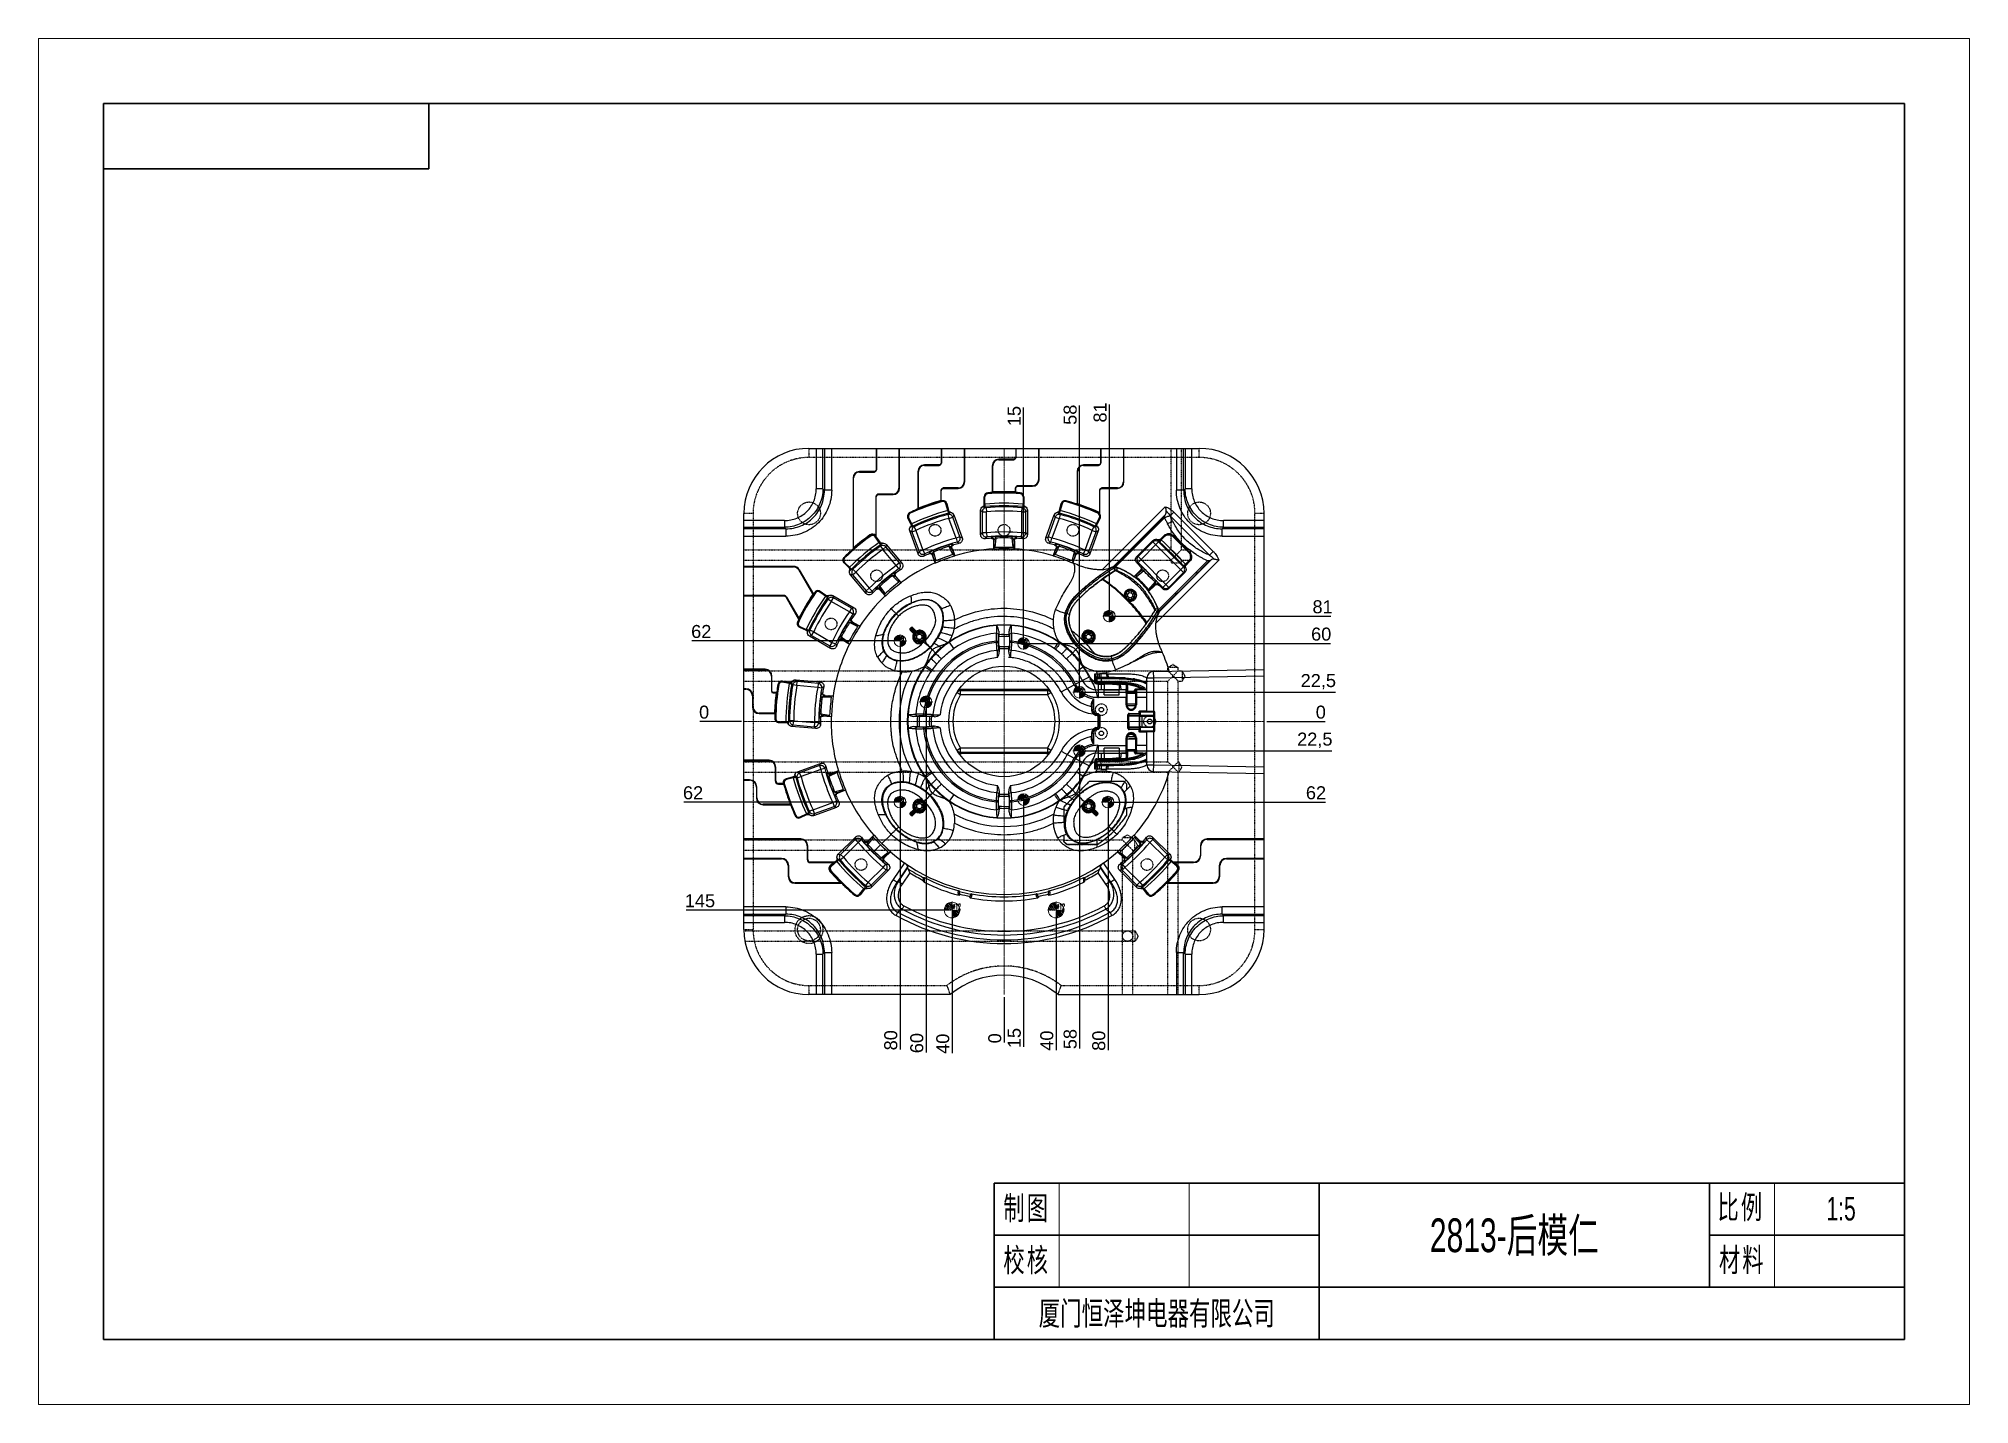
# Model space of a CAD drawing. Header units: millimetres. Extents: x 2164 to 3649, y 875 to 1925.
import ezdxf
from ezdxf.enums import TextEntityAlignment as Align

# ---------------------------------------------------------------- set-up
doc = ezdxf.new("R2010")
doc.units = ezdxf.units.MM
doc.linetypes.add('CENTER', pattern=[0.6, 0.375, -0.075, 0.075, -0.075])
doc.linetypes.add('HIDDEN', pattern=[0.2, 0.1, -0.1])
doc.layers.add('21', color=7, linetype='Continuous')
for name, color, linetype, lineweight in [('center', 1, 'CENTER', 9), ('dim', 82, 'Continuous', 9), ('epin', 13, 'Continuous', 9), ('文字层', 3, 'Continuous', 18), ('粗实线层', 7, 'Continuous', 35), ('细实线层', 7, 'Continuous', 18)]:
    doc.layers.add(name, color=color, linetype=linetype, lineweight=lineweight)
doc.styles.get("Standard").update_dxf_attribs({"font": 'arial.ttf'})
doc.styles.add('TXT05', font='txt.shx', dxfattribs={"width": 0.5, "bigfont": 'gbcbig.shx'})
doc.styles.add('标准', font='FSGB2312.ttf', dxfattribs={"width": 0.667})
doc.dimstyles.new('ISO-25', dxfattribs={"dimscale": 4, "dimtxt": 2.5, "dimasz": 2.5, "dimexe": 1.25, "dimexo": 0.625, "dimtad": 1, "dimtxsty": 'Standard', "dimcen": 2.5, "dimadec": 0, "dimazin": 0, "dimtfac": 1, "dimtmove": 0, "dimatfit": 3, "dimfxl": 0, "dimarcsym": 0})

msp = doc.modelspace()

# ---------------------------------------------------------------- blocks, each defined once
blk = doc.blocks.new('epin_ejp_9')
at = {"layer": 'epin'}
h = blk.add_hatch(dxfattribs=at)
h.set_pattern_fill('_ANSI31', color=123, scale=0.225, angle=90)
h.set_pattern_definition([(135, (-822.9395, -1054.58326), (-0.5051394, -0.5051394), [])])
h.paths.add_polyline_path([(0, 4.5, 0.414213562), (-4.5, 0), (0, 0)])
h.paths.add_polyline_path([(4.5, 0), (0, 0), (0, -4.5, 0.414213562)])
at = {"layer": 'epin', "color": 1, "linetype": 'CENTER', "ltscale": 0.27989}
for p, q in [((-4.95, 0), (4.95, 0)), ((0, -4.95), (0, 4.95))]:
    blk.add_line(p, q, dxfattribs=at)
at = {"layer": 'epin'}
blk.add_circle((0, 0), 4.5, dxfattribs=at)
at = {"layer": 'epin', "color": 6, "style": 'TXT05', "width": 0.5}
blk.add_text('%%c9', height=3.15, dxfattribs=at).set_placement((1.4925, 2.025), align=Align.MIDDLE)
blk = doc.blocks.new('epin_ejp_12')
at = {"layer": 'epin'}
h = blk.add_hatch(dxfattribs=at)
h.set_pattern_fill('_ANSI31', color=123, scale=0.3, angle=90, style=0)
h.set_pattern_definition([(135, (-280.0935, 312.8935), (-0.6735192, -0.6735192), [])])
h.paths.add_polyline_path([(0, 6, 0.4142136), (-6, 0), (0, 0)])
h.paths.add_polyline_path([(6, 0), (0, 0), (0, -6, 0.4142136)])
at = {"layer": 'epin', "color": 1, "linetype": 'CENTER', "ltscale": 0.373186}
for p, q in [((-6.6, 0), (6.6, 0)), ((0, -6.6), (0, 6.6))]:
    blk.add_line(p, q, dxfattribs=at)
at = {"layer": 'epin'}
blk.add_circle((0, 0), 6, dxfattribs=at)
at = {"layer": 'epin', "color": 6, "style": 'TXT05', "width": 0.5}
blk.add_text('%%c12', height=4.2, dxfattribs=at).set_placement((0.24, 0.6))
blk = doc.blocks.new('A4图框')
at = {"layer": '粗实线层'}
for p, q in [((-138.5, 95), (-138.5, -95)), ((138.5, 95), (-138.5, 95)), ((-88.5, 95), (-88.5, 85)), ((138.5, -95), (138.5, 95)), ((-88.5, 85), (-138.5, 85)), ((-138.5, -95), (138.5, -95))]:
    blk.add_line(p, q, dxfattribs=at)
at = {"layer": '细实线层'}
for p, q in [((148.5, 105), (-148.5, 105)), ((-148.5, 105), (-148.5, -105)), ((148.5, -105), (148.5, 105)), ((-148.5, -105), (148.5, -105))]:
    blk.add_line(p, q, dxfattribs=at)
at = {"layer": '文字层', "style": '标准', "width": 0.667}
blk.add_attdef('图纸编号', text='', height=5.19, rotation=180, dxfattribs=at).set_placement((-113.41, 90), align=Align.MIDDLE_CENTER)
blk = doc.blocks.new('A4标题栏')
at = {"layer": '粗实线层'}
for p, q in [((-140, 24), (-140, 0)), ((-140, 24), (0, 24)), ((-90, 24), (-90, 0)), ((-30, 24), (-30, 8)), ((0, 24), (0, 0)), ((0, 24), (0, 8)), ((-140, 16), (-90, 16)), ((-30, 16), (0, 16)), ((-140, 8), (0, 8)), ((-140, 0), (0, 0))]:
    blk.add_line(p, q, dxfattribs=at)
at = {"layer": '细实线层'}
for p, q in [((-130, 24), (-130, 8)), ((-110, 24), (-110, 8)), ((-20, 24), (-20, 8))]:
    blk.add_line(p, q, dxfattribs=at)
at = {"layer": '文字层', "char_height": 3.597, "width": 18, "attachment_point": 5, "line_spacing_factor": 0.963108, "style": '标准'}
for s, insert in [('\\T1.1;制图', (-135, 20)), ('{\\T1.1;比例}', (-25.15, 20.14)), ('\\T1.1;校核', (-135, 12)), ('{\\T1.1;材料}', (-24.93, 12.02))]:
    blk.add_mtext(s, dxfattribs=dict(at, insert=insert))
at = {"layer": '文字层', "style": '标准', "width": 0.667}
for tag, height, p in [('制图签名', 3.63, (-120, 20)), ('制图日期', 3.63, (-100, 20)), ('图纸比例', 3.63, (-9.73, 20.09)), ('图纸名称', 5.19, (-60, 16)), ('校核签名', 3.63, (-120, 12)), ('校核日期', 3.63, (-100, 12)), ('材料', 3.63, (-9.94, 12.38)), ('公司名称', 3.63, (-115, 4)), ('图纸编号', 3.63, (-45, 4))]:
    blk.add_attdef(tag, text='', height=height, dxfattribs=at).set_placement(p, align=Align.MIDDLE_CENTER)
blk = doc.blocks.new('A4A-B-Marked')
blk.add_blockref('A4图框', (0, 0))
at = {"layer": '粗实线层'}
blk.add_blockref('A4标题栏', (138.5, -95), dxfattribs=at).add_auto_attribs({'公司名称': '厦门恒泽坤电器有限公司', '图纸比例': '1:5', '图纸名称': '2813-后模仁'})
blk = doc.blocks.new('*D6')
at = {"layer": 'Defpoints', "color": 0, "transparency": 16777216}
for p in [(2906.8, 1399.8), (2946.8, 1254.8), (2946.8, 1163.8)]:
    blk.add_point(p, dxfattribs=at)
at = {"layer": 'dim', "color": 0, "lineweight": -2, "transparency": 16777216}
blk.add_line((2946.8, 1252.8), (2946.8, 1147.1), dxfattribs=at)
at = {"layer": 'dim', "color": 0, "transparency": 16777216, "insert": (2939.7, 1154.4), "char_height": 10, "attachment_point": 5, "rotation": 90}
blk.add_mtext('40', dxfattribs=at)
blk = doc.blocks.new('*D7')
at = {"layer": 'Defpoints', "color": 0, "transparency": 16777216}
for p in [(2906.8, 1399.8), (2906.8, 1189.8), (2906.8, 1161.5)]:
    blk.add_point(p, dxfattribs=at)
at = {"layer": 'dim', "color": 0, "lineweight": -2, "transparency": 16777216}
blk.add_line((2906.8, 1187.8), (2906.8, 1153), dxfattribs=at)
at = {"layer": 'dim', "color": 0, "transparency": 16777216, "insert": (2899.7, 1156.2), "char_height": 10, "attachment_point": 5, "rotation": 90}
blk.add_mtext('0', dxfattribs=at)
blk = doc.blocks.new('*D8')
at = {"layer": 'Defpoints', "color": 0, "transparency": 16777216}
for p in [(2906.8, 1399.8), (2866.8, 1254.8), (2866.8, 1161.4)]:
    blk.add_point(p, dxfattribs=at)
at = {"layer": 'dim', "color": 0, "lineweight": -2, "transparency": 16777216}
blk.add_line((2866.8, 1252.8), (2866.8, 1144.7), dxfattribs=at)
at = {"layer": 'dim', "color": 0, "transparency": 16777216, "insert": (2859.7, 1152), "char_height": 10, "attachment_point": 5, "rotation": 90}
blk.add_mtext('40', dxfattribs=at)
blk = doc.blocks.new('*D9')
at = {"layer": 'Defpoints', "color": 0, "transparency": 16777216}
for p in [(2683, 1461.8), (2826.8, 1461.8), (2906.8, 1399.8)]:
    blk.add_point(p, dxfattribs=at)
at = {"layer": 'dim', "color": 0, "lineweight": -2, "transparency": 16777216}
blk.add_line((2824.8, 1461.8), (2666.7, 1461.8), dxfattribs=at)
at = {"layer": 'dim', "color": 0, "transparency": 16777216, "insert": (2673.9, 1468.9), "char_height": 10, "attachment_point": 5}
blk.add_mtext('62', dxfattribs=at)
blk = doc.blocks.new('*D10')
at = {"layer": 'Defpoints', "color": 0, "transparency": 16777216}
for p in [(2681.4, 1399.8), (2706.8, 1399.8), (2906.8, 1399.8)]:
    blk.add_point(p, dxfattribs=at)
at = {"layer": 'dim', "color": 0, "lineweight": -2, "transparency": 16777216}
blk.add_line((2704.8, 1399.8), (2672.9, 1399.8), dxfattribs=at)
at = {"layer": 'dim', "color": 0, "transparency": 16777216, "insert": (2676.1, 1406.9), "char_height": 10, "attachment_point": 5}
blk.add_mtext('0', dxfattribs=at)
blk = doc.blocks.new('*D11')
at = {"layer": 'Defpoints', "color": 0, "transparency": 16777216}
for p in [(2826.8, 1461.8), (2906.8, 1399.8), (2826.8, 1163.9)]:
    blk.add_point(p, dxfattribs=at)
at = {"layer": 'dim', "color": 0, "lineweight": -2, "transparency": 16777216}
blk.add_line((2826.8, 1459.8), (2826.8, 1147.6), dxfattribs=at)
at = {"layer": 'dim', "color": 0, "transparency": 16777216, "insert": (2819.7, 1154.7), "char_height": 10, "attachment_point": 5, "rotation": 90}
blk.add_mtext('80', dxfattribs=at)
blk = doc.blocks.new('*D12')
at = {"layer": 'Defpoints', "color": 0, "transparency": 16777216}
for p in [(2906.8, 1399.8), (2685.5, 1254.8), (2866.8, 1254.8)]:
    blk.add_point(p, dxfattribs=at)
at = {"layer": 'dim', "color": 0, "lineweight": -2, "transparency": 16777216}
blk.add_line((2864.8, 1254.8), (2662.3, 1254.8), dxfattribs=at)
at = {"layer": 'dim', "color": 0, "transparency": 16777216, "insert": (2672.9, 1261.9), "char_height": 10, "attachment_point": 5}
blk.add_mtext('145', dxfattribs=at)
blk = doc.blocks.new('*D23')
at = {"layer": 'Defpoints', "color": 0, "transparency": 16777216}
for p in [(2906.8, 1399.8), (2986.8, 1337.8), (2986.8, 1163.5)]:
    blk.add_point(p, dxfattribs=at)
at = {"layer": 'dim', "color": 0, "lineweight": -2, "transparency": 16777216}
blk.add_line((2986.8, 1335.8), (2986.8, 1147.2), dxfattribs=at)
at = {"layer": 'dim', "color": 0, "transparency": 16777216, "insert": (2979.7, 1154.3), "char_height": 10, "attachment_point": 5, "rotation": 90}
blk.add_mtext('80', dxfattribs=at)
blk = doc.blocks.new('*D24')
at = {"layer": 'Defpoints', "color": 0, "transparency": 16777216}
for p in [(2906.8, 1399.8), (2921.8, 1339.8), (2921.8, 1165.1)]:
    blk.add_point(p, dxfattribs=at)
at = {"layer": 'dim', "color": 0, "lineweight": -2, "transparency": 16777216}
blk.add_line((2921.8, 1337.8), (2921.8, 1149.7), dxfattribs=at)
at = {"layer": 'dim', "color": 0, "transparency": 16777216, "insert": (2914.7, 1156.4), "char_height": 10, "attachment_point": 5, "rotation": 90}
blk.add_mtext('15', dxfattribs=at)
blk = doc.blocks.new('*D25')
at = {"layer": 'Defpoints', "color": 0, "transparency": 16777216}
for p in [(2846.8, 1414.8), (2906.8, 1399.8), (2846.8, 1161.7)]:
    blk.add_point(p, dxfattribs=at)
at = {"layer": 'dim', "color": 0, "lineweight": -2, "transparency": 16777216}
blk.add_line((2846.8, 1412.8), (2846.8, 1145.4), dxfattribs=at)
at = {"layer": 'dim', "color": 0, "transparency": 16777216, "insert": (2839.7, 1152.5), "char_height": 10, "attachment_point": 5, "rotation": 90}
blk.add_mtext('60', dxfattribs=at)
blk = doc.blocks.new('*D26')
at = {"layer": 'Defpoints', "color": 0, "transparency": 16777216}
for p in [(2921.8, 1625.9), (2921.8, 1459.8), (2906.8, 1399.8)]:
    blk.add_point(p, dxfattribs=at)
at = {"layer": 'dim', "color": 0, "lineweight": -2, "transparency": 16777216}
blk.add_line((2921.8, 1461.8), (2921.8, 1641.3), dxfattribs=at)
at = {"layer": 'dim', "color": 0, "transparency": 16777216, "insert": (2914.7, 1634.6), "char_height": 10, "attachment_point": 5, "rotation": 90}
blk.add_mtext('15', dxfattribs=at)
blk = doc.blocks.new('*D27')
at = {"layer": 'Defpoints', "color": 0, "transparency": 16777216}
for p in [(2987.8, 1629.2), (2987.8, 1480.8), (2906.8, 1399.8)]:
    blk.add_point(p, dxfattribs=at)
at = {"layer": 'dim', "color": 0, "lineweight": -2, "transparency": 16777216}
blk.add_line((2987.8, 1482.8), (2987.8, 1643.6), dxfattribs=at)
at = {"layer": 'dim', "color": 0, "transparency": 16777216, "insert": (2980.7, 1637.4), "char_height": 10, "attachment_point": 5, "rotation": 90}
blk.add_mtext('81', dxfattribs=at)
blk = doc.blocks.new('*D28')
at = {"layer": 'Defpoints', "color": 0, "transparency": 16777216}
for p in [(2964.8, 1626.5), (2964.8, 1422.3), (2906.8, 1399.8)]:
    blk.add_point(p, dxfattribs=at)
at = {"layer": 'dim', "color": 0, "lineweight": -2, "transparency": 16777216}
blk.add_line((2964.8, 1424.3), (2964.8, 1642.8), dxfattribs=at)
at = {"layer": 'dim', "color": 0, "transparency": 16777216, "insert": (2957.7, 1635.6), "char_height": 10, "attachment_point": 5, "rotation": 90}
blk.add_mtext('58', dxfattribs=at)
blk = doc.blocks.new('*D29')
at = {"layer": 'Defpoints', "color": 0, "transparency": 16777216}
for p in [(2906.8, 1399.8), (2986.8, 1337.8), (3137.6, 1337.8)]:
    blk.add_point(p, dxfattribs=at)
at = {"layer": 'dim', "color": 0, "lineweight": -2, "transparency": 16777216}
blk.add_line((2988.8, 1337.8), (3153.9, 1337.8), dxfattribs=at)
at = {"layer": 'dim', "color": 0, "transparency": 16777216, "insert": (3146.7, 1344.9), "char_height": 10, "attachment_point": 5}
blk.add_mtext('62', dxfattribs=at)
blk = doc.blocks.new('*D30')
at = {"layer": 'Defpoints', "color": 0, "transparency": 16777216}
for p in [(2906.8, 1399.8), (2676.7, 1337.8), (2826.8, 1337.8)]:
    blk.add_point(p, dxfattribs=at)
at = {"layer": 'dim', "color": 0, "lineweight": -2, "transparency": 16777216}
blk.add_line((2824.8, 1337.8), (2660.4, 1337.8), dxfattribs=at)
at = {"layer": 'dim', "color": 0, "transparency": 16777216, "insert": (2667.6, 1344.9), "char_height": 10, "attachment_point": 5}
blk.add_mtext('62', dxfattribs=at)
blk = doc.blocks.new('*D31')
at = {"layer": 'Defpoints', "color": 0, "transparency": 16777216}
for p in [(2906.8, 1399.8), (3106.8, 1399.8), (3145.2, 1399.8)]:
    blk.add_point(p, dxfattribs=at)
at = {"layer": 'dim', "color": 0, "lineweight": -2, "transparency": 16777216}
blk.add_line((3108.8, 1399.8), (3153.7, 1399.8), dxfattribs=at)
at = {"layer": 'dim', "color": 0, "transparency": 16777216, "insert": (3150.4, 1406.9), "char_height": 10, "attachment_point": 5}
blk.add_mtext('0', dxfattribs=at)
blk = doc.blocks.new('*D32')
at = {"layer": 'Defpoints', "color": 0, "transparency": 16777216}
for p in [(2906.8, 1399.8), (2964.8, 1377.3), (3130.7, 1377.3)]:
    blk.add_point(p, dxfattribs=at)
at = {"layer": 'dim', "color": 0, "lineweight": -2, "transparency": 16777216}
blk.add_line((2966.8, 1377.3), (3158.9, 1377.3), dxfattribs=at)
at = {"layer": 'dim', "color": 0, "transparency": 16777216, "insert": (3145.8, 1385.3), "char_height": 10, "attachment_point": 5}
blk.add_mtext('22,5', dxfattribs=at)
blk = doc.blocks.new('*D33')
at = {"layer": 'Defpoints', "color": 0, "transparency": 16777216}
for p in [(2906.8, 1399.8), (2964.8, 1377), (2964.8, 1164.8)]:
    blk.add_point(p, dxfattribs=at)
at = {"layer": 'dim', "color": 0, "lineweight": -2, "transparency": 16777216}
blk.add_line((2964.8, 1375), (2964.8, 1148.4), dxfattribs=at)
at = {"layer": 'dim', "color": 0, "transparency": 16777216, "insert": (2957.7, 1155.6), "char_height": 10, "attachment_point": 5, "rotation": 90}
blk.add_mtext('58', dxfattribs=at)
blk = doc.blocks.new('*D34')
at = {"layer": 'Defpoints', "color": 0, "transparency": 16777216}
for p in [(2987.8, 1480.8), (3143.6, 1480.8), (2906.8, 1399.8)]:
    blk.add_point(p, dxfattribs=at)
at = {"layer": 'dim', "color": 0, "lineweight": -2, "transparency": 16777216}
blk.add_line((2989.8, 1480.8), (3158, 1480.8), dxfattribs=at)
at = {"layer": 'dim', "color": 0, "transparency": 16777216, "insert": (3151.8, 1487.9), "char_height": 10, "attachment_point": 5}
blk.add_mtext('81', dxfattribs=at)
blk = doc.blocks.new('*D35')
at = {"layer": 'Defpoints', "color": 0, "transparency": 16777216}
for p in [(2964.8, 1422.3), (3133.4, 1422.3), (2906.8, 1399.8)]:
    blk.add_point(p, dxfattribs=at)
at = {"layer": 'dim', "color": 0, "lineweight": -2, "transparency": 16777216}
blk.add_line((2966.8, 1422.3), (3161.6, 1422.3), dxfattribs=at)
at = {"layer": 'dim', "color": 0, "transparency": 16777216, "insert": (3148.5, 1430.3), "char_height": 10, "attachment_point": 5}
blk.add_mtext('22,5', dxfattribs=at)
blk = doc.blocks.new('*D36')
at = {"layer": 'Defpoints', "color": 0, "transparency": 16777216}
for p in [(2921.8, 1459.8), (3141.6, 1459.8), (2906.8, 1399.8)]:
    blk.add_point(p, dxfattribs=at)
at = {"layer": 'dim', "color": 0, "lineweight": -2, "transparency": 16777216}
blk.add_line((2923.8, 1459.8), (3157.9, 1459.8), dxfattribs=at)
at = {"layer": 'dim', "color": 0, "transparency": 16777216, "insert": (3150.7, 1466.9), "char_height": 10, "attachment_point": 5}
blk.add_mtext('60', dxfattribs=at)

# ---------------------------------------------------------------- dimensions: what is measured, and where the dimension line sits
at = {"layer": 'dim'}
for feature_location, offset, dtype, origin, picture, middle in [((2987.76, 1480.779), (0, 148.452), 1, (2906.76, 1399.779), '*D27', (2980.656, 1637.435)), ((2964.76, 1422.279), (0, 204.177), 1, (2906.76, 1399.779), '*D28', (2957.656, 1635.628)), ((2921.76, 1459.779), (0, 166.084), 1, (2906.76, 1399.779), '*D26', (2914.656, 1634.592)), ((2987.76, 1480.779), (155.811, 0), 0, (2906.76, 1399.779), '*D34', (3151.774, 1487.884)), ((2826.76, 1461.779), (-143.743, 0), 0, (2906.76, 1399.779), '*D9', (2673.88, 1468.884)), ((2921.76, 1459.779), (219.794, 0), 0, (2906.76, 1399.779), '*D36', (3150.726, 1466.884)), ((2826.76, 1461.779), (0, -297.921), 1, (2906.76, 1399.779), '*D11', (2819.656, 1154.708)), ((2964.76, 1422.279), (168.664, 0), 0, (2906.76, 1399.779), '*D35', (3148.534, 1430.288)), ((2706.760483819, 1399.779406115), (-25.381311372, 0), 0, (2906.760483819, 1399.779406115), '*D10', (2676.11959946, 1406.884135993)), ((2846.76, 1414.779), (0, -253.07), 1, (2906.76, 1399.779), '*D25', (2839.656, 1152.538)), ((3106.760483829, 1399.779406115), (38.411512305, 0), 0, (2906.760483819, 1399.779406115), '*D31', (3150.431569122, 1406.884135993)), ((2826.76, 1337.779), (-150.063, 0), 0, (2906.76, 1399.779), '*D30', (2667.56, 1344.884)), ((2866.76, 1254.779), (-181.267, 0), 0, (2906.76, 1399.779), '*D12', (2672.881, 1261.884)), ((2866.76, 1254.779), (0, -93.423), 1, (2906.76, 1399.779), '*D8', (2859.656, 1152.011)), ((2906.760483819, 1189.779406105), (0, -28.287164616), 1, (2906.760483819, 1399.779406115), '*D7', (2899.655753942, 1156.232668501)), ((2946.76, 1254.779), (0, -91.009), 1, (2906.76, 1399.779), '*D6', (2939.656, 1154.425)), ((2986.76, 1337.779), (0, -174.295), 1, (2906.76, 1399.779), '*D23', (2979.656, 1154.334)), ((2921.76, 1339.779), (0, -174.634), 1, (2906.76, 1399.779), '*D24', (2914.656, 1156.417)), ((2986.76, 1337.779), (150.841, 0), 0, (2906.76, 1399.779), '*D29', (3146.739, 1344.884)), ((2964.76, 1377.279), (165.954, 0), 0, (2906.76, 1399.779), '*D32', (3145.824, 1385.288)), ((2964.76, 1376.991), (0, -212.23), 1, (2906.76, 1399.779), '*D33', (2957.656, 1155.59))]:
    dim = msp.add_ordinate_dim(feature_location=feature_location, offset=offset, dtype=dtype, origin=origin, dimstyle='ISO-25', override={"dimasz": 2, "dimexe": 0.49975, "dimexo": 0.49975, "dimgap": 0.49975}, dxfattribs=at)
    dim.commit()
    dim.dimension.update_dxf_attribs({"geometry": picture, "text_midpoint": middle})

# ---------------------------------------------------------------- linework, layer by layer
at = {"layer": '21', "color": 8, "linetype": 'HIDDEN'}
for p, q in [((2756.76, 1609.779), (2756.76, 1602.779)), ((3035.26, 1531.779), (3035.26, 1609.779)), ((3043.26, 1531.779), (3043.26, 1609.779)), ((3056.76, 1602.779), (3056.76, 1609.779)), ((3056.76, 1602.779), (2756.76, 1602.779)), ((2713.76, 1559.779), (2706.76, 1559.779)), ((2713.76, 1559.779), (2713.76, 1239.779)), ((3099.76, 1239.779), (3099.76, 1559.779)), ((3106.76, 1559.779), (3099.76, 1559.779)), ((2706.76, 1531.779), (3035.26, 1531.779)), ((3035.26, 1531.779), (3039.26, 1527.779)), ((3039.26, 1527.779), (3043.26, 1531.779)), ((3043.26, 1531.779), (3050.26, 1531.779)), ((3050.26, 1523.781), (3050.26, 1531.778)), ((2706.76, 1523.779), (3035.26, 1523.779)), ((2992.39, 1515.746), (2992.29, 1515.796)), ((2992.461, 1515.895), (2992.758, 1515.99)), ((2992.461, 1515.895), (2992.461, 1515.895)), ((3039.26, 1527.779), (3035.26, 1523.779)), ((3035.26, 1521.779), (3035.26, 1523.779)), ((3035.262, 1521.779), (3043.259, 1521.779)), ((3043.26, 1523.779), (3039.26, 1527.779)), ((3043.26, 1521.779), (3043.26, 1523.779)), ((3043.26, 1523.779), (3050.26, 1523.779)), ((3022.773, 1485.295), (3022.729, 1485.383)), ((2956.612, 1478.895), (2956.608, 1478.645)), ((2956.632, 1479.384), (2956.62, 1479.141)), ((2956.665, 1479.857), (2956.647, 1479.622)), ((2957.023, 1482.027), (2956.696, 1480.179)), ((3025.615, 1483.21), (3025.484, 1482.983)), ((3025.905, 1483.708), (3025.615, 1483.21)), ((2998.582, 1455.1), (2998.872, 1455.346)), ((2998.872, 1455.346), (2999.166, 1455.601)), ((2999.166, 1455.601), (2999.46, 1455.86)), ((2999.46, 1455.86), (2999.755, 1456.123)), ((2999.755, 1456.123), (3000.05, 1456.392)), ((3000.05, 1456.392), (3000.334, 1456.655)), ((3000.334, 1456.655), (3000.597, 1456.902)), ((3000.597, 1456.902), (3000.86, 1457.153)), ((3000.86, 1457.153), (3001.136, 1457.42)), ((3001.136, 1457.42), (3001.416, 1457.695)), ((3001.416, 1457.695), (3001.704, 1457.981)), ((3001.704, 1457.981), (3001.99, 1458.269)), ((3001.99, 1458.269), (3002.271, 1458.557)), ((3002.271, 1458.557), (3002.56, 1458.855)), ((3002.56, 1458.855), (3002.854, 1459.162)), ((3002.854, 1459.162), (3003.15, 1459.474)), ((3003.15, 1459.474), (3003.445, 1459.788)), ((3003.445, 1459.788), (3003.79, 1460.159)), ((2976.239, 1451.85), (2976.366, 1451.792)), ((2977.268, 1451.417), (2977.044, 1451.507)), ((2977.159, 1451.444), (2977.496, 1451.303)), ((2977.496, 1451.303), (2977.623, 1451.251)), ((2984.579, 1449.662), (2985.077, 1449.648)), ((2985.077, 1449.648), (2986.086, 1449.657)), ((2986.643, 1449.687), (2986.086, 1449.657)), ((2987.18, 1449.739), (2986.972, 1449.715)), ((2987.274, 1449.743), (2987.52, 1449.772)), ((2989.739, 1450.292), (2989.627, 1450.26)), ((2990.652, 1450.56), (2989.955, 1450.354)), ((2990.163, 1450.398), (2990.367, 1450.453)), ((2990.531, 1450.503), (2990.386, 1450.466)), ((2991.097, 1450.695), (2990.652, 1450.56)), ((2990.847, 1450.603), (2990.72, 1450.571)), ((2990.847, 1450.603), (2990.933, 1450.638)), ((2990.923, 1450.627), (2990.881, 1450.623)), ((2990.933, 1450.638), (2991.601, 1450.852)), ((2991.071, 1450.676), (2991.036, 1450.674)), ((2991.326, 1450.765), (2991.097, 1450.695)), ((2991.259, 1450.742), (2991.257, 1450.742)), ((2991.273, 1450.747), (2991.34, 1450.769)), ((2991.334, 1450.775), (2991.287, 1450.749)), ((2991.39, 1450.785), (2991.326, 1450.765)), ((2991.34, 1450.769), (2991.39, 1450.785)), ((2991.624, 1450.869), (2991.495, 1450.822)), ((2991.601, 1450.852), (2992.018, 1450.993)), ((2991.749, 1450.922), (2991.614, 1450.874)), ((2991.923, 1450.978), (2991.761, 1450.918)), ((2992.426, 1451.145), (2991.88, 1450.97)), ((2992.134, 1451.057), (2991.945, 1450.994)), ((2992.238, 1451.097), (2992.07, 1451.041)), ((2992.344, 1451.138), (2992.191, 1451.087)), ((2992.45, 1451.18), (2992.249, 1451.11)), ((2992.559, 1451.223), (2992.363, 1451.155)), ((2992.426, 1451.145), (2992.862, 1451.323)), ((2992.67, 1451.269), (2992.473, 1451.198)), ((2992.785, 1451.316), (2992.576, 1451.24)), ((2992.904, 1451.366), (2992.737, 1451.306)), ((2993.35, 1451.562), (2992.862, 1451.323)), ((2992.88, 1451.367), (2992.876, 1451.365)), ((2994.162, 1451.96), (2993.993, 1451.87)), ((2994.13, 1451.941), (2994.073, 1451.911)), ((2994.295, 1452.03), (2994.8, 1452.324)), ((2994.396, 1452.087), (2994.334, 1452.053)), ((2994.431, 1452.104), (2994.368, 1452.07)), ((2994.467, 1452.128), (2994.396, 1452.087)), ((2994.558, 1452.174), (2994.415, 1452.098)), ((2994.566, 1452.185), (2994.877, 1452.357)), ((2994.587, 1452.194), (2994.694, 1452.252)), ((2994.8, 1452.324), (2994.684, 1452.254)), ((2994.8, 1452.324), (2995.153, 1452.525)), ((2994.803, 1452.313), (2994.995, 1452.428)), ((2994.922, 1452.399), (2995.072, 1452.483)), ((2994.987, 1452.439), (2995.149, 1452.531)), ((2995.055, 1452.482), (2995.307, 1452.622)), ((2995.143, 1452.538), (2995.3, 1452.628)), ((2995.228, 1452.593), (2995.459, 1452.721)), ((2995.31, 1452.646), (2995.446, 1452.724)), ((2995.389, 1452.698), (2995.618, 1452.826)), ((2995.588, 1452.819), (2995.466, 1452.75)), ((2995.779, 1452.936), (2995.542, 1452.801)), ((2995.727, 1452.914), (2995.617, 1452.852)), ((2995.937, 1453.045), (2995.691, 1452.902)), ((2995.796, 1452.961), (2996.092, 1453.155)), ((2996.249, 1453.267), (2996.127, 1453.197)), ((2996.292, 1453.328), (2996.17, 1453.24)), ((2996.469, 1453.457), (2996.292, 1453.328)), ((2996.636, 1453.581), (2996.469, 1453.457)), ((2996.789, 1453.696), (2996.636, 1453.581)), ((2996.93, 1453.802), (2996.789, 1453.696)), ((2997, 1453.855), (2996.981, 1453.84)), ((3036.76, 1443.511), (3032.76, 1441.202)), ((3032.76, 1438.779), (3032.76, 1441.202)), ((3040.76, 1441.202), (3032.76, 1441.202)), ((3036.76, 1443.511), (3040.76, 1441.202)), ((3040.76, 1438.779), (3040.76, 1441.202)), ((2706.76, 1438.779), (3032.76, 1438.779)), ((2706.76, 1430.779), (3032.76, 1430.779)), ((2977.631, 1433.486), (2977.678, 1433.463)), ((3006.925, 1432.477), (3006.265, 1432.575)), ((3006.349, 1432.557), (3006.441, 1432.544)), ((3006.642, 1432.518), (3006.441, 1432.549)), ((3006.441, 1432.544), (3006.843, 1432.488)), ((3006.843, 1432.488), (3006.642, 1432.518)), ((3006.843, 1432.488), (3007.011, 1432.465)), ((3015.137, 1430.11), (3015.487, 1429.943)), ((3015.487, 1429.943), (3015.364, 1430.003)), ((3032.76, 1438.779), (3036.76, 1434.779)), ((3032.76, 1438.779), (3033.019, 1438.521)), ((3032.76, 1430.779), (3036.76, 1434.779)), ((3032.76, 1368.779), (3032.76, 1430.779)), ((3033.019, 1438.521), (3033.446, 1438.094)), ((3033.446, 1438.094), (3033.841, 1437.698)), ((3040.76, 1438.779), (3036.76, 1434.779)), ((3040.76, 1430.779), (3036.76, 1434.779)), ((3040.76, 1438.779), (3040.616, 1438.635)), ((3040.76, 1438.779), (3043.683, 1438.779)), ((3040.76, 1368.779), (3040.76, 1430.779)), ((3040.76, 1430.779), (3043.683, 1430.779)), ((3043.683, 1438.779), (3043.683, 1430.779)), ((3045.993, 1434.779), (3043.683, 1438.779)), ((3045.993, 1434.779), (3043.683, 1430.779)), ((2870.588, 1422.09), (2870.694, 1422.025)), ((2942.82, 1422.021), (2942.933, 1422.09)), ((3010.414, 1405.461), (3010.495, 1405.541)), ((3011.012, 1405.876), (3011.011, 1405.743)), ((3011.013, 1406.01), (3011.012, 1405.876)), ((3011.641, 1403.968), (3011.66, 1403.987)), ((3011.66, 1404.059), (3011.66, 1403.987)), ((3022.109, 1407.47), (3022.245, 1407.515)), ((3010.495, 1393.99), (3010.414, 1394.07)), ((3011.529, 1395.569), (3011.641, 1395.563)), ((3011.641, 1395.563), (3011.66, 1395.544)), ((3013.115, 1395.563), (3011.66, 1395.544)), ((3011.66, 1395.474), (3011.66, 1395.544)), ((3022.094, 1395.544), (3021.701, 1395.563)), ((2706.76, 1368.779), (3032.76, 1368.779)), ((2870.701, 1377.538), (2870.588, 1377.469)), ((2942.933, 1377.469), (2942.827, 1377.534)), ((3007.354, 1367.136), (3007.077, 1367.088)), ((3007.607, 1367.184), (3007.527, 1367.171)), ((3008.014, 1367.25), (3007.607, 1367.184)), ((3007.711, 1367.197), (3008.119, 1367.268)), ((3014.018, 1368.951), (3012.345, 1368.32)), ((3012.524, 1368.381), (3012.666, 1368.431)), ((3012.666, 1368.431), (3012.817, 1368.484)), ((3012.817, 1368.484), (3012.976, 1368.542)), ((3012.976, 1368.542), (3013.142, 1368.603)), ((3013.227, 1368.635), (3013.4, 1368.702)), ((3013.4, 1368.702), (3013.578, 1368.771)), ((3013.578, 1368.771), (3013.753, 1368.841)), ((3013.847, 1368.879), (3014.03, 1368.955)), ((3014.03, 1368.955), (3014.579, 1369.186)), ((3014.579, 1369.186), (3014.628, 1369.209)), ((3014.63, 1369.211), (3014.723, 1369.249)), ((3014.788, 1369.276), (3014.899, 1369.325)), ((3015.254, 1369.484), (3015.333, 1369.521)), ((3015.437, 1369.572), (3015.493, 1369.596)), ((3015.6, 1369.651), (3015.655, 1369.675)), ((3015.882, 1369.786), (3015.905, 1369.801)), ((3016.021, 1369.856), (3016.047, 1369.872)), ((3016.153, 1369.923), (3016.245, 1369.972)), ((3016.28, 1369.989), (3016.369, 1370.036)), ((3016.4, 1370.051), (3016.492, 1370.1)), ((3032.76, 1368.779), (3036.76, 1364.779)), ((3040.76, 1368.779), (3036.76, 1364.779)), ((3040.76, 1368.779), (3041.183, 1368.779)), ((3041.183, 1368.779), (3041.183, 1360.779)), ((3043.493, 1364.779), (3041.183, 1368.779)), ((2706.76, 1360.779), (3032.76, 1360.779)), ((3032.76, 1360.779), (3036.76, 1364.779)), ((3032.76, 1360.779), (3033.019, 1361.038)), ((3032.76, 1189.779), (3032.76, 1360.779)), ((3033.019, 1361.038), (3033.45, 1361.469)), ((3033.45, 1361.469), (3033.841, 1361.86)), ((3040.76, 1360.779), (3036.76, 1364.779)), ((3040.76, 1360.779), (3040.616, 1360.924)), ((3040.76, 1360.779), (3041.183, 1360.779)), ((3040.76, 1189.779), (3040.76, 1360.779)), ((3043.493, 1364.779), (3041.183, 1360.779)), ((2970.995, 1336.487), (2970.994, 1336.487)), ((2706.76, 1308.779), (2952.735, 1308.779)), ((2952.735, 1307.318), (2952.735, 1308.779)), ((2982.956, 1308.263), (2952.735, 1308.263)), ((2954.793, 1305.259), (2952.735, 1307.318)), ((2983.635, 1308.779), (2997.76, 1308.779)), ((3001.76, 1312.511), (2997.76, 1310.202)), ((3005.76, 1310.202), (2997.76, 1310.202)), ((2997.76, 1308.779), (2997.76, 1310.202)), ((2997.76, 1308.779), (3001.76, 1304.779)), ((3001.76, 1312.511), (3005.76, 1310.202)), ((3005.76, 1308.779), (3001.76, 1304.779)), ((3005.76, 1308.779), (3005.76, 1310.202)), ((3005.76, 1308.779), (3007.183, 1308.779)), ((3009.493, 1304.779), (3007.183, 1308.779)), ((3007.183, 1308.779), (3007.183, 1300.779)), ((2706.76, 1300.779), (2997.76, 1300.779)), ((2954.793, 1305.259), (2978.801, 1305.259)), ((2997.76, 1300.779), (3001.76, 1304.779)), ((2997.76, 1189.779), (2997.76, 1300.779)), ((3005.76, 1300.779), (3001.76, 1304.779)), ((3005.76, 1300.779), (3007.183, 1300.779)), ((3005.76, 1189.779), (3005.76, 1300.779)), ((3009.493, 1304.779), (3007.183, 1300.779)), ((2706.76, 1239.779), (2713.76, 1239.779)), ((2706.77, 1238.779), (3007.683, 1238.779)), ((3009.993, 1234.779), (3007.683, 1238.779)), ((3007.683, 1230.779), (3007.683, 1238.779)), ((3009.993, 1234.779), (3007.683, 1230.779)), ((3099.76, 1239.779), (3106.76, 1239.779)), ((2707.577, 1230.779), (3007.683, 1230.779)), ((2756.76, 1196.779), (2756.76, 1189.779)), ((2756.76, 1196.779), (2862.772, 1196.779)), ((2950.749, 1196.779), (3056.76, 1196.779)), ((3056.76, 1189.779), (3056.76, 1196.779))]:
    msp.add_line(p, q, dxfattribs=at)
at = {"layer": '21', "color": 7, "linetype": 'Continuous'}
for p, q in [((2756.76, 1609.779), (3056.76, 1609.779)), ((2762.329, 1609.779), (2762.329, 1578.654)), ((2767.45, 1578.654), (2767.45, 1609.779)), ((2768.595, 1609.779), (2768.595, 1577.509)), ((2774.209, 1577.509), (2774.209, 1609.779)), ((2808.528, 1609.779), (2808.528, 1593.9)), ((2808.925, 1593.9), (2808.925, 1609.779)), ((2825.978, 1609.779), (2825.978, 1579.084)), ((2826.375, 1579.084), (2826.375, 1609.779)), ((2858.528, 1609.779), (2858.528, 1599.263)), ((2858.925, 1599.263), (2858.925, 1609.779)), ((2876.131, 1609.779), (2876.131, 1584.008)), ((2876.528, 1584.008), (2876.528, 1609.779)), ((2915.76, 1609.779), (2915.76, 1603.377)), ((2916.157, 1603.377), (2916.157, 1609.779)), ((2933.364, 1609.779), (2933.364, 1585.652)), ((2933.76, 1585.652), (2933.76, 1609.779)), ((2980.993, 1609.779), (2980.993, 1598.977)), ((2981.39, 1598.977), (2981.39, 1609.779)), ((2998.596, 1609.779), (2998.596, 1584.008)), ((2998.993, 1584.008), (2998.993, 1609.779)), ((3039.312, 1609.779), (3039.312, 1577.509)), ((3044.926, 1577.509), (3044.926, 1609.779)), ((3046.071, 1609.779), (3046.071, 1578.654)), ((3051.192, 1578.654), (3051.192, 1609.779)), ((2795.528, 1591.534), (2795.528, 1591.931)), ((2806.558, 1591.931), (2795.528, 1591.931)), ((2795.528, 1591.534), (2806.558, 1591.534)), ((2806.558, 1591.931), (2806.558, 1591.534)), ((2808.925, 1593.9), (2808.528, 1593.9)), ((2840.528, 1592.008), (2840.528, 1563.502)), ((2840.528, 1592.008), (2840.925, 1592.008)), ((2840.925, 1563.708), (2840.925, 1592.008)), ((2845.528, 1596.611), (2845.528, 1597.008)), ((2856.376, 1597.008), (2845.528, 1597.008)), ((2845.528, 1596.611), (2856.376, 1596.611)), ((2856.376, 1597.008), (2856.376, 1596.611)), ((2858.925, 1599.263), (2858.528, 1599.263)), ((2897.76, 1596.407), (2897.76, 1576.291)), ((2897.76, 1596.407), (2898.157, 1596.407)), ((2898.157, 1576.225), (2898.157, 1596.407)), ((2902.76, 1601.011), (2902.76, 1601.407)), ((2913.791, 1601.407), (2902.76, 1601.407)), ((2902.76, 1601.011), (2913.791, 1601.011)), ((2913.791, 1601.407), (2913.791, 1601.011)), ((2916.157, 1603.377), (2915.76, 1603.377)), ((2962.993, 1592.008), (2962.993, 1567.491)), ((2962.993, 1592.008), (2963.39, 1592.008)), ((2963.39, 1567.111), (2963.39, 1592.008)), ((2967.993, 1596.611), (2967.993, 1597.008)), ((2979.024, 1597.008), (2967.993, 1597.008)), ((2967.993, 1596.611), (2979.024, 1596.611)), ((2979.024, 1597.008), (2979.024, 1596.611)), ((2981.39, 1598.977), (2980.993, 1598.977)), ((2767.45, 1578.654), (2762.329, 1578.654)), ((2767.45, 1578.654), (2768.595, 1577.509)), ((2774.209, 1577.509), (2768.595, 1577.509)), ((2790.681, 1587.084), (2790.681, 1532.38)), ((2790.681, 1587.084), (2791.078, 1587.084)), ((2791.078, 1533.286), (2791.078, 1587.084)), ((2810.497, 1574.237), (2810.497, 1574.634)), ((2821.528, 1574.634), (2810.497, 1574.634)), ((2810.497, 1574.237), (2821.528, 1574.237)), ((2821.528, 1574.634), (2821.528, 1574.237)), ((2826.375, 1579.084), (2825.978, 1579.084)), ((2858.131, 1577.038), (2858.131, 1569.609)), ((2858.131, 1577.038), (2858.528, 1577.038)), ((2858.515, 1569.934), (2858.528, 1577.038)), ((2860.497, 1579.008), (2860.497, 1579.405)), ((2871.528, 1579.405), (2860.497, 1579.405)), ((2860.497, 1579.008), (2871.528, 1579.008)), ((2871.528, 1579.405), (2871.528, 1579.008)), ((2876.528, 1584.008), (2876.131, 1584.008)), ((2894.318, 1574.926), (2894.272, 1575.569)), ((2898.183, 1575.692), (2898.157, 1576.225)), ((2915.364, 1576.224), (2915.338, 1575.692)), ((2915.364, 1578.682), (2915.364, 1576.224)), ((2915.364, 1578.682), (2915.76, 1578.682)), ((2915.76, 1576.291), (2915.76, 1578.682)), ((2917.73, 1580.652), (2917.73, 1581.049)), ((2928.76, 1581.049), (2917.73, 1581.049)), ((2917.73, 1580.652), (2928.76, 1580.652)), ((2919.203, 1574.926), (2919.249, 1575.569)), ((2928.76, 1581.049), (2928.76, 1580.652)), ((2933.76, 1585.652), (2933.364, 1585.652)), ((2980.096, 1577.038), (2980.096, 1560.388)), ((2980.493, 1577.038), (2980.096, 1577.038)), ((2980.493, 1559.347), (2980.493, 1577.038)), ((2982.463, 1579.008), (2982.463, 1579.405)), ((2993.993, 1579.405), (2982.463, 1579.405)), ((2982.463, 1579.008), (2993.993, 1579.008)), ((2993.993, 1579.405), (2993.993, 1579.008)), ((2998.993, 1584.008), (2998.596, 1584.008)), ((3044.926, 1577.509), (3039.312, 1577.509)), ((3044.926, 1577.509), (3046.071, 1578.654)), ((3051.192, 1578.654), (3046.071, 1578.654)), ((2706.76, 1239.779), (2706.76, 1559.779)), ((2808.131, 1572.267), (2808.131, 1542.758)), ((2808.131, 1572.267), (2808.528, 1572.267)), ((2808.528, 1541.506), (2808.528, 1572.267)), ((2834.559, 1559.836), (2834.294, 1560.423)), ((2841.123, 1563.213), (2840.925, 1563.708)), ((2859.031, 1569.361), (2859.188, 1568.8)), ((2862.105, 1567.132), (2862.728, 1567.296)), ((2863.498, 1561.875), (2862.105, 1567.132)), ((2864.075, 1561.96), (2862.676, 1567.282)), ((2862.728, 1567.296), (2864.114, 1562.024)), ((2863.533, 1558.949), (2864.09, 1559.994)), ((2864.114, 1562.024), (2864.075, 1561.96)), ((2865.667, 1560.536), (2865.692, 1560.58)), ((2888.76, 1543.398), (2888.76, 1562.183)), ((2890.057, 1560.995), (2888.76, 1562.183)), ((2890.057, 1560.995), (2890.057, 1544.829)), ((2890.057, 1560.995), (2893.209, 1560.995)), ((2890.437, 1564.972), (2890.475, 1564.938)), ((2891.485, 1566.716), (2891.485, 1572.577)), ((2891.485, 1572.577), (2892.129, 1572.577)), ((2891.538, 1566.667), (2891.485, 1566.716)), ((2891.538, 1572.577), (2891.538, 1566.667)), ((2892.063, 1564.929), (2892.945, 1564.136)), ((2892.102, 1566.901), (2892.129, 1572.577)), ((2892.945, 1564.136), (2893.209, 1560.995)), ((2893.209, 1544.829), (2893.209, 1560.995)), ((2920.576, 1564.135), (2920.312, 1560.995)), ((2920.312, 1560.995), (2920.312, 1544.829)), ((2920.312, 1560.995), (2923.463, 1560.995)), ((2920.576, 1564.135), (2921.458, 1564.929)), ((2921.392, 1572.577), (2921.419, 1566.9)), ((2921.392, 1572.577), (2922.036, 1572.577)), ((2921.983, 1566.666), (2921.984, 1572.577)), ((2922.036, 1566.715), (2921.983, 1566.666)), ((2922.036, 1572.577), (2922.036, 1566.715)), ((2923.046, 1564.938), (2923.084, 1564.972)), ((2924.76, 1562.183), (2923.463, 1560.995)), ((2923.463, 1544.829), (2923.463, 1560.995)), ((2924.76, 1562.183), (2924.76, 1543.398)), ((2947.83, 1560.58), (2947.855, 1560.536)), ((2949.407, 1562.023), (2950.793, 1567.296)), ((2949.446, 1561.96), (2949.407, 1562.023)), ((2949.434, 1559.994), (2949.991, 1558.949)), ((2950.845, 1567.282), (2949.446, 1561.96)), ((2951.416, 1567.132), (2950.023, 1561.876)), ((2950.793, 1567.296), (2951.416, 1567.132)), ((2954.333, 1568.8), (2954.507, 1569.421)), ((2963.219, 1566.606), (2963.39, 1567.111)), ((2978.962, 1559.836), (2979.4, 1560.808)), ((2980.493, 1560.388), (2980.096, 1560.388)), ((2982.277, 1516.492), (3030.683, 1564.899)), ((3034.609, 1557.89), (3037.425, 1560.707)), ((3037.425, 1560.707), (3067.684, 1530.449)), ((3106.76, 1239.779), (3106.76, 1559.779)), ((2737.886, 1554.211), (2706.76, 1554.211)), ((2706.76, 1549.09), (2737.886, 1549.09)), ((2739.031, 1547.945), (2706.76, 1547.945)), ((2737.886, 1554.211), (2737.886, 1549.09)), ((2739.031, 1547.945), (2737.886, 1549.09)), ((2739.031, 1547.945), (2739.031, 1542.331)), ((2832.815, 1556.408), (2833.398, 1556.683)), ((2835.143, 1551.476), (2832.815, 1556.408)), ((2832.863, 1556.431), (2835.214, 1551.452)), ((2833.398, 1556.683), (2835.71, 1551.76)), ((2840.729, 1528.58), (2834.304, 1546.233)), ((2835.929, 1545.56), (2834.304, 1546.233)), ((2834.864, 1549.357), (2834.912, 1549.34)), ((2835.214, 1551.452), (2835.143, 1551.476)), ((2835.929, 1545.56), (2838.891, 1546.638)), ((2835.929, 1545.56), (2841.459, 1530.368)), ((2836.471, 1549.941), (2837.569, 1549.498)), ((2837.569, 1549.498), (2838.891, 1546.638)), ((2838.891, 1546.638), (2844.42, 1531.446)), ((2863.533, 1558.949), (2864.359, 1555.908)), ((2864.359, 1555.908), (2867.321, 1556.986)), ((2869.889, 1540.716), (2864.359, 1555.908)), ((2868.133, 1558.546), (2867.321, 1556.986)), ((2872.85, 1541.794), (2867.321, 1556.986)), ((2868.133, 1558.546), (2874.558, 1540.893)), ((2888.76, 1543.398), (2890.057, 1544.829)), ((2893.209, 1544.829), (2890.057, 1544.829)), ((2893.209, 1544.829), (2893.502, 1541.691)), ((2920.312, 1544.829), (2920.019, 1541.691)), ((2923.463, 1544.829), (2920.312, 1544.829)), ((2923.463, 1544.829), (2924.76, 1543.398)), ((2938.966, 1540.893), (2945.391, 1558.546)), ((2946.203, 1556.986), (2940.674, 1541.794)), ((2949.165, 1555.908), (2943.635, 1540.716)), ((2946.203, 1556.986), (2945.391, 1558.546)), ((2946.203, 1556.986), (2949.165, 1555.908)), ((2949.991, 1558.949), (2949.165, 1555.908)), ((2969.104, 1531.446), (2974.633, 1546.638)), ((2972.065, 1530.368), (2977.595, 1545.56)), ((2979.22, 1546.233), (2972.795, 1528.58)), ((2974.633, 1546.638), (2975.955, 1549.498)), ((2974.633, 1546.638), (2977.595, 1545.56)), ((2975.955, 1549.498), (2977.053, 1549.941)), ((2979.22, 1546.233), (2977.595, 1545.56)), ((2977.812, 1551.761), (2980.123, 1556.683)), ((2978.308, 1551.455), (2980.658, 1556.431)), ((2978.379, 1551.478), (2978.308, 1551.455)), ((2980.706, 1556.408), (2978.379, 1551.478)), ((2978.611, 1549.341), (2978.659, 1549.359)), ((2980.123, 1556.683), (2980.706, 1556.408)), ((3030.855, 1558.835), (2991.075, 1519.056)), ((3030.21, 1557.617), (2991.607, 1519.024)), ((2992.597, 1518.655), (3030.3, 1556.359)), ((3034.728, 1557.603), (3034.609, 1557.89)), ((3064.867, 1527.632), (3034.609, 1557.89)), ((3075.635, 1549.09), (3074.49, 1547.945)), ((3074.49, 1542.331), (3074.49, 1547.945)), ((3106.76, 1547.945), (3074.49, 1547.945)), ((3075.635, 1549.09), (3075.635, 1554.211)), ((3106.76, 1554.211), (3075.635, 1554.211)), ((3075.635, 1549.09), (3106.76, 1549.09)), ((2706.76, 1542.331), (2739.031, 1542.331)), ((2791.078, 1533.286), (2790.681, 1533.286)), ((2804.252, 1542.338), (2803.629, 1543.204)), ((2807.563, 1541.767), (2808.238, 1542.235)), ((2810.67, 1537.304), (2807.563, 1541.767)), ((2808.001, 1542.071), (2808.4, 1541.495)), ((2808.528, 1542.758), (2808.131, 1542.758)), ((2811.183, 1537.581), (2808.488, 1541.47)), ((2808.528, 1541.506), (2811.198, 1537.654)), ((2811.198, 1537.654), (2811.183, 1537.581)), ((2811.701, 1534.565), (2811.866, 1535.738)), ((2811.701, 1534.565), (2813.517, 1531.99)), ((2813.165, 1536.787), (2813.174, 1536.837)), ((2813.517, 1531.99), (2815.932, 1534.016)), ((2823.909, 1519.606), (2813.517, 1531.99)), ((2816.161, 1535.76), (2815.932, 1534.016)), ((2826.323, 1521.632), (2815.932, 1534.016)), ((2816.161, 1535.76), (2828.236, 1521.369)), ((2840.729, 1528.58), (2841.459, 1530.368)), ((2844.42, 1531.446), (2841.459, 1530.368)), ((2844.42, 1531.446), (2845.769, 1528.598)), ((2852.556, 1530.065), (2854.399, 1523.342)), ((2867.447, 1528.113), (2864.547, 1534.427)), ((2866.184, 1533.344), (2867.587, 1530.291)), ((2866.773, 1533.044), (2866.184, 1533.344)), ((2866.773, 1533.044), (2868.908, 1527.179)), ((2867.489, 1535.911), (2868.084, 1535.612)), ((2868.803, 1526.953), (2867.587, 1530.291)), ((2872.85, 1541.794), (2869.889, 1540.716)), ((2869.889, 1540.716), (2870.686, 1537.668)), ((2872.85, 1541.794), (2874.558, 1540.893)), ((2896.65, 1540.65), (2897.105, 1541.131)), ((2899.209, 1539.166), (2898.76, 1538.685)), ((2898.76, 1538.685), (2898.761, 1532.439)), ((2898.937, 1535.847), (2899.209, 1539.166)), ((2898.937, 1535.847), (2898.937, 1532.262)), ((2900.377, 1540.744), (2899.814, 1533.848)), ((2913.706, 1533.832), (2913.141, 1540.745)), ((2914.311, 1539.167), (2914.584, 1535.831)), ((2914.76, 1538.685), (2914.311, 1539.167)), ((2914.584, 1532.26), (2914.584, 1535.831)), ((2914.76, 1538.685), (2914.76, 1532.437)), ((2938.966, 1540.893), (2940.674, 1541.794)), ((2943.635, 1540.716), (2940.674, 1541.794)), ((2942.838, 1537.668), (2943.635, 1540.716)), ((2944.615, 1527.175), (2946.751, 1533.044)), ((2945.935, 1530.286), (2944.72, 1526.949)), ((2945.44, 1535.612), (2946.036, 1535.911)), ((2945.935, 1530.286), (2947.34, 1533.345)), ((2948.979, 1534.428), (2946.075, 1528.107)), ((2947.34, 1533.345), (2946.751, 1533.044)), ((2959.13, 1523.355), (2960.969, 1530.063)), ((2969.104, 1531.446), (2967.755, 1528.598)), ((2972.065, 1530.368), (2969.104, 1531.446)), ((2972.065, 1530.368), (2972.795, 1528.58)), ((3008.909, 1526.498), (3021.244, 1538.833)), ((3009.856, 1522.042), (3025.702, 1537.883)), ((3021.244, 1537.884), (3009.857, 1526.498)), ((3021.244, 1537.884), (3021.244, 1538.833)), ((3044.857, 1514.254), (3021.244, 1537.884)), ((3025.702, 1538.563), (3025.702, 1537.883)), ((3044.858, 1518.71), (3025.702, 1537.883)), ((3027.226, 1540.041), (3029.697, 1542.511)), ((3029.714, 1542.494), (3027.226, 1540.008)), ((3027.226, 1540.008), (3027.226, 1540.041)), ((3027.67, 1539.384), (3030.248, 1541.96)), ((3029.698, 1542.511), (3029.714, 1542.494)), ((3029.714, 1542.494), (3030.248, 1541.96)), ((3036.659, 1541.987), (3048.97, 1529.664)), ((3037.052, 1542.507), (3037.012, 1542.469)), ((3049.454, 1530.016), (3049.491, 1530.056)), ((3067.684, 1530.449), (3064.867, 1527.632)), ((3074.49, 1542.331), (3106.76, 1542.331)), ((2744.738, 1519.043), (2706.76, 1519.043)), ((2706.76, 1518.646), (2744.738, 1518.646)), ((2744.738, 1519.043), (2744.738, 1518.646)), ((2748.897, 1516.245), (2749.241, 1516.443)), ((2759.662, 1497.599), (2748.897, 1516.245)), ((2749.241, 1516.443), (2760.143, 1497.56)), ((2783.707, 1521.672), (2784.161, 1522.13)), ((2787.58, 1517.836), (2783.707, 1521.672)), ((2784.174, 1525.49), (2783.724, 1525.951)), ((2783.745, 1521.71), (2787.655, 1517.838)), ((2784.161, 1522.13), (2788.016, 1518.296)), ((2787.655, 1517.838), (2787.58, 1517.836)), ((2788.042, 1515.748), (2788.093, 1515.748)), ((2789.351, 1516.845), (2790.535, 1516.804)), ((2790.535, 1516.804), (2792.755, 1514.568)), ((2826.323, 1521.632), (2823.909, 1519.606)), ((2823.909, 1519.606), (2825.701, 1517.014)), ((2826.323, 1521.632), (2828.236, 1521.369)), ((2849.083, 1528.696), (2849.348, 1529.309)), ((2851.997, 1528.183), (2851.738, 1527.572)), ((2853.872, 1521.709), (2851.738, 1527.572)), ((2852.89, 1524.921), (2851.997, 1528.183)), ((2852.89, 1524.921), (2854.098, 1521.603)), ((2959.424, 1521.597), (2960.638, 1524.934)), ((2961.786, 1527.572), (2959.649, 1521.702)), ((2961.528, 1528.181), (2960.638, 1524.934)), ((2961.786, 1527.572), (2961.528, 1528.181)), ((2964.177, 1529.308), (2964.441, 1528.696)), ((2992.461, 1515.895), (2992.127, 1516.474)), ((2992.571, 1515.655), (2992.39, 1515.746)), ((2992.477, 1515.904), (2992.461, 1515.895)), ((2992.477, 1515.904), (2992.67, 1515.973)), ((2992.822, 1518.563), (2993.254, 1518.097)), ((2993.267, 1515.304), (2993.085, 1515.396)), ((2993.251, 1516.01), (2993.417, 1515.985)), ((2993.417, 1515.985), (2993.62, 1515.929)), ((2993.586, 1516.13), (2993.605, 1516.017)), ((2993.605, 1516.017), (2993.62, 1515.929)), ((3006.632, 1510.965), (3011.6, 1515.933)), ((3008.294, 1510.951), (3014.202, 1515.969)), ((3009.856, 1522.042), (3008.659, 1522.042)), ((3008.909, 1526.498), (3009.857, 1526.498)), ((3009.228, 1513.315), (3012.307, 1515.933)), ((3009.856, 1522.042), (3029.013, 1502.869)), ((3009.857, 1526.498), (3033.47, 1502.868)), ((3012.307, 1515.933), (3011.6, 1515.933)), ((3011.691, 1518.718), (3012.307, 1518.717)), ((3071.893, 1523.703), (3023.467, 1475.277)), ((3025.638, 1485.601), (3063.357, 1523.321)), ((3026.063, 1484.109), (3065.816, 1523.862)), ((3044.858, 1518.71), (3029.013, 1502.869)), ((3044.858, 1518.71), (3045.533, 1518.71)), ((3048.936, 1523.254), (3046.357, 1520.677)), ((3046.98, 1520.231), (3049.471, 1522.719)), ((3047.013, 1520.231), (3046.98, 1520.231)), ((3049.487, 1522.703), (3047.013, 1520.231)), ((3049.471, 1522.719), (3048.936, 1523.254)), ((3049.471, 1522.719), (3049.487, 1522.703)), ((2800.659, 1498.229), (2788.584, 1512.619)), ((2790.341, 1512.543), (2788.584, 1512.619)), ((2790.341, 1512.543), (2792.755, 1514.568)), ((2790.341, 1512.543), (2800.733, 1500.158)), ((2792.755, 1514.568), (2803.147, 1502.184)), ((2800.659, 1498.229), (2800.733, 1500.158)), ((2803.147, 1502.184), (2800.733, 1500.158)), ((2803.147, 1502.184), (2805.388, 1499.969)), ((2808.469, 1501.195), (2808.508, 1501.854)), ((2811.264, 1503.661), (2815.256, 1498.029)), ((2811.383, 1501.701), (2811.349, 1501.046)), ((2815.354, 1496.272), (2811.349, 1501.046)), ((2813.299, 1498.997), (2811.383, 1501.701)), ((2825.91, 1506.944), (2821.042, 1511.868)), ((2822.953, 1511.411), (2825.297, 1509.04)), ((2823.605, 1511.331), (2822.953, 1511.411)), ((2823.605, 1511.331), (2827.613, 1506.555)), ((2827.592, 1506.306), (2825.297, 1509.04)), ((3006.632, 1510.965), (3006.89, 1510.977)), ((3009.228, 1513.315), (3006.89, 1510.977)), ((3022.946, 1507.219), (3017.928, 1501.311)), ((3022.908, 1504.614), (3017.941, 1499.647)), ((3017.953, 1499.904), (3017.941, 1499.647)), ((3017.953, 1499.904), (3020.294, 1502.245)), ((3022.908, 1505.32), (3020.294, 1502.245)), ((3022.908, 1504.614), (3022.908, 1505.32)), ((3025.694, 1505.32), (3025.694, 1504.705)), ((3029.012, 1501.674), (3029.013, 1502.869)), ((3033.47, 1502.868), (3044.857, 1514.254)), ((3045.801, 1514.254), (3033.47, 1501.923)), ((3033.47, 1502.868), (3033.47, 1501.923)), ((3045.801, 1514.254), (3044.857, 1514.254)), ((2737.468, 1496.658), (2706.76, 1496.658)), ((2706.76, 1496.261), (2737.468, 1496.261)), ((2737.468, 1496.658), (2737.468, 1496.261)), ((2739.2, 1495.261), (2739.544, 1495.46)), ((2748.99, 1478.303), (2739.2, 1495.261)), ((2739.544, 1495.46), (2748.95, 1479.167)), ((2760.006, 1497.798), (2759.662, 1497.599)), ((2761.676, 1498.68), (2761.143, 1499.043)), ((2764.982, 1499.277), (2765.355, 1499.803)), ((2769.431, 1496.144), (2764.982, 1499.277)), ((2769.819, 1496.58), (2765.324, 1499.759)), ((2765.355, 1499.803), (2769.808, 1496.653)), ((2769.808, 1496.653), (2769.819, 1496.58)), ((2771.337, 1493.923), (2771.091, 1495.081)), ((2773.924, 1492.124), (2771.337, 1493.923)), ((2771.952, 1496.511), (2771.944, 1496.561)), ((2773.924, 1492.124), (2775.5, 1494.853)), ((2787.925, 1484.041), (2773.924, 1492.124)), ((2775.119, 1496.57), (2775.5, 1494.853)), ((2775.119, 1496.57), (2791.388, 1487.178)), ((2789.5, 1486.77), (2775.5, 1494.853)), ((2789.5, 1486.77), (2787.925, 1484.041)), ((2789.5, 1486.77), (2791.388, 1487.178)), ((2813.299, 1498.997), (2815.603, 1496.25)), ((2997.268, 1496.917), (2997.319, 1496.969)), ((2997.272, 1496.921), (3004.194, 1489.991)), ((2997.319, 1496.969), (3004.245, 1490.042)), ((3001.161, 1499.55), (3000.668, 1498.943)), ((3004.682, 1490.479), (3004.194, 1489.991)), ((3024.603, 1484.46), (3022.867, 1485.46)), ((2748.571, 1475.982), (2747.99, 1476.261)), ((2748.95, 1479.167), (2748.607, 1478.968)), ((2749.438, 1472.234), (2749.708, 1472.82)), ((2754.392, 1469.953), (2749.438, 1472.234)), ((2749.461, 1472.283), (2754.461, 1469.98)), ((2749.708, 1472.82), (2754.645, 1470.534)), ((2794.131, 1472.83), (2787.878, 1475.79)), ((2790.495, 1482.218), (2787.925, 1484.041)), ((2790.469, 1476.161), (2789.829, 1476.013)), ((2789.829, 1476.013), (2792.839, 1474.59)), ((2790.469, 1476.161), (2795.861, 1473.049)), ((2795.926, 1472.807), (2792.839, 1474.59)), ((2834.707, 1471.019), (2835.493, 1471.805)), ((2834.707, 1471.019), (2835.585, 1470.335)), ((2835.582, 1469.627), (2834.748, 1470.277)), ((2836.177, 1470.927), (2835.493, 1471.805)), ((2836.177, 1470.927), (2835.585, 1470.335)), ((2835.939, 1469.28), (2837.232, 1470.573)), ((2836.236, 1471.764), (2836.885, 1470.93)), ((2836.876, 1470.217), (2838.981, 1468.112)), ((2839.419, 1468.386), (2837.232, 1470.573)), ((2955.114, 1482.609), (2954.03, 1483.08)), ((2957.023, 1482.027), (2955.114, 1482.609)), ((3024.603, 1484.46), (3025.705, 1483.825)), ((3025.162, 1482.856), (3025.188, 1482.903)), ((3025.34, 1482.737), (3025.188, 1482.903)), ((3025.484, 1482.983), (3025.349, 1482.749)), ((3026.014, 1483.893), (3025.905, 1483.708)), ((3026.048, 1483.953), (3026.015, 1483.893)), ((2754.461, 1469.98), (2754.392, 1469.953)), ((2755.54, 1468.149), (2755.587, 1468.179)), ((2756.395, 1469.627), (2757.521, 1469.993)), ((2758.797, 1465.923), (2757.119, 1465.394)), ((2773.388, 1456.001), (2757.119, 1465.394)), ((2760.372, 1468.652), (2757.521, 1469.993)), ((2758.797, 1465.923), (2760.372, 1468.652)), ((2758.797, 1465.923), (2772.797, 1457.84)), ((2760.372, 1468.652), (2774.373, 1460.569)), ((2774.373, 1460.569), (2772.797, 1457.84)), ((2773.388, 1456.001), (2772.797, 1457.84)), ((2777.237, 1459.254), (2774.373, 1460.569)), ((2779.713, 1461.459), (2779.524, 1462.093)), ((2781.495, 1464.733), (2787.179, 1460.803)), ((2782.277, 1462.932), (2782.469, 1462.305)), ((2785.009, 1461.042), (2782.277, 1462.932)), ((2787.858, 1459.193), (2782.469, 1462.305)), ((2785.009, 1461.042), (2788.1, 1459.257)), ((2835.939, 1469.28), (2838.126, 1467.093)), ((2838.4, 1467.531), (2836.295, 1469.636)), ((2837.837, 1467.232), (2838.126, 1467.093)), ((2838.633, 1467.34), (2838.4, 1467.531)), ((2838.981, 1468.112), (2839.173, 1467.88)), ((2839.419, 1468.386), (2839.28, 1468.676)), ((2839.84, 1465.698), (2839.84, 1465.698)), ((2840.814, 1463.042), (2840.814, 1463.042)), ((2842.502, 1466.669), (2842.502, 1466.669)), ((2843.466, 1464.01), (2843.466, 1464.01)), ((2844.621, 1461.891), (2845.296, 1461.216)), ((2868.091, 1455.781), (2864.709, 1460.684)), ((2900.985, 1461.6), (2902.483, 1461.63)), ((2901.011, 1460.39), (2900.985, 1461.6)), ((2901.011, 1460.39), (2902.509, 1460.421)), ((2902.509, 1460.421), (2902.483, 1461.63)), ((2902.813, 1464.98), (2902.681, 1464.973)), ((2902.802, 1469.206), (2902.86, 1466.484)), ((2902.846, 1457.17), (2902.978, 1457.177)), ((2903.088, 1455.681), (2903.14, 1453.215)), ((2910.439, 1453.195), (2910.471, 1455.594)), ((2910.615, 1466.412), (2910.652, 1469.197)), ((2911.03, 1461.618), (2911.014, 1460.406)), ((2912.512, 1460.386), (2911.014, 1460.406)), ((2912.528, 1461.598), (2911.03, 1461.618)), ((2912.528, 1461.598), (2912.512, 1460.386)), ((2948.984, 1460.973), (2948.785, 1460.684)), ((2949.818, 1459.958), (2950.026, 1460.247)), ((2958.688, 1469.607), (2958.566, 1469.903)), ((2962.001, 1455.02), (2963.584, 1456.603)), ((2970.023, 1465.698), (2970.023, 1465.698)), ((2970.991, 1463.043), (2970.991, 1463.043)), ((2972.679, 1466.669), (2972.679, 1466.669)), ((2973.65, 1464.01), (2973.65, 1464.01)), ((3004.212, 1460.62), (3003.79, 1460.159)), ((2845.54, 1442.003), (2845.829, 1441.804)), ((2846.555, 1442.837), (2846.265, 1443.045)), ((2846.625, 1442.936), (2846.554, 1442.838)), ((2851.657, 1454.856), (2854.419, 1452.095)), ((2959.076, 1452.094), (2954.842, 1447.865)), ((2959.076, 1452.094), (2962.001, 1455.02)), ((2962.762, 1438.422), (2967.954, 1442.003)), ((2977.268, 1451.417), (2976.608, 1451.686)), ((2988.821, 1450.048), (2987.18, 1449.739)), ((2988.821, 1450.048), (2988.952, 1450.078)), ((2988.834, 1450.051), (2989.304, 1450.163)), ((2989.019, 1450.047), (2989.592, 1448.135)), ((2990.056, 1447.048), (2989.592, 1448.135)), ((2989.654, 1450.252), (2989.841, 1450.303)), ((2989.841, 1450.303), (2990.021, 1450.353)), ((2990.197, 1450.403), (2990.367, 1450.453)), ((2990.367, 1450.453), (2990.531, 1450.503)), ((2990.531, 1450.503), (2990.691, 1450.553)), ((2990.691, 1450.553), (2990.847, 1450.603)), ((2990.847, 1450.603), (2990.997, 1450.652)), ((2990.997, 1450.652), (2991.144, 1450.7)), ((2991.144, 1450.7), (2991.287, 1450.749)), ((2991.287, 1450.749), (2991.495, 1450.822)), ((2991.495, 1450.822), (2991.63, 1450.87)), ((2991.63, 1450.87), (2991.761, 1450.918)), ((2991.761, 1450.918), (2991.889, 1450.966)), ((2991.889, 1450.966), (2992.014, 1451.013)), ((2992.014, 1451.013), (2992.138, 1451.061)), ((2992.138, 1451.061), (2992.258, 1451.109)), ((2992.258, 1451.109), (2992.374, 1451.155)), ((2992.374, 1451.155), (2992.486, 1451.201)), ((2992.486, 1451.201), (2992.592, 1451.245)), ((2992.592, 1451.245), (2992.737, 1451.306)), ((2992.737, 1451.306), (2992.873, 1451.364)), ((2995.997, 1453.103), (2996.127, 1453.197)), ((2996.127, 1453.197), (2996.255, 1453.29)), ((2996.255, 1453.29), (2996.378, 1453.382)), ((2996.378, 1453.382), (2996.492, 1453.467)), ((2996.492, 1453.467), (2996.662, 1453.596)), ((2996.662, 1453.596), (2996.981, 1453.84)), ((2723.061, 1439.924), (2706.76, 1439.924)), ((2706.76, 1439.527), (2723.061, 1439.527)), ((2723.061, 1439.924), (2723.061, 1439.527)), ((2727.864, 1434.724), (2727.864, 1423.074)), ((2727.864, 1434.724), (2728.261, 1434.724)), ((2728.261, 1423.074), (2728.261, 1434.724)), ((2733.472, 1428.099), (2732.836, 1428.203)), ((2736.217, 1430.036), (2736.332, 1430.671)), ((2741.572, 1429.077), (2736.217, 1430.036)), ((2741.74, 1429.636), (2736.322, 1430.618)), ((2736.332, 1430.671), (2741.698, 1429.698)), ((2741.698, 1429.698), (2741.74, 1429.636)), ((2744.238, 1427.87), (2743.526, 1428.815)), ((2743.703, 1430.475), (2743.673, 1430.517)), ((2747.343, 1427.333), (2744.238, 1427.87)), ((2746.547, 1431.868), (2747.618, 1430.472)), ((2746.547, 1431.868), (2765.261, 1430.231)), ((2747.343, 1427.333), (2747.618, 1430.472)), ((2763.448, 1425.924), (2747.343, 1427.333)), ((2763.723, 1429.063), (2747.618, 1430.472)), ((2763.723, 1429.063), (2763.448, 1425.924)), ((2766.548, 1425.358), (2763.448, 1425.924)), ((2763.723, 1429.063), (2765.261, 1430.231)), ((2950.594, 1422.591), (2960.76, 1427.883)), ((2972.71, 1434.104), (2961.831, 1428.441)), ((2973.5, 1431.862), (2973.138, 1432.542)), ((2976.538, 1430.692), (2976.538, 1436.504)), ((2976.538, 1436.504), (2978.643, 1436.504)), ((2977.041, 1430.692), (2976.538, 1430.692)), ((2977.041, 1430.692), (2977.041, 1434.076)), ((2977.042, 1430.214), (2977.175, 1430.348)), ((2977.175, 1432.96), (2977.128, 1432.983)), ((2977.175, 1432.96), (2977.175, 1430.348)), ((2977.175, 1430.348), (2983.954, 1430.34)), ((2977.631, 1433.486), (2978.643, 1433.486)), ((2981.501, 1433.463), (2977.678, 1433.463)), ((2978.181, 1429.342), (2978.054, 1429.215)), ((2978.175, 1432.463), (2978.175, 1430.348)), ((2981.501, 1432.463), (2978.175, 1432.463)), ((2978.181, 1429.342), (2981.501, 1429.342)), ((2978.643, 1436.504), (2978.643, 1433.486)), ((2980.08, 1433.486), (2978.643, 1433.486)), ((2979.472, 1418.111), (2979.472, 1429.214)), ((2981.57, 1429.214), (2979.472, 1429.214)), ((2979.472, 1428.586), (2981.57, 1428.586)), ((2981.501, 1433.486), (2980.08, 1433.486)), ((2981.501, 1433.486), (2981.501, 1429.342)), ((2981.57, 1428.586), (2981.57, 1429.214)), ((2983.907, 1429.214), (2981.57, 1429.214)), ((2983.907, 1429.341), (2983.907, 1429.23)), ((2984.508, 1429.336), (2983.907, 1429.341)), ((2983.907, 1429.229), (2984.506, 1429.221)), ((2983.907, 1428.996), (2983.907, 1429.214)), ((2983.907, 1428.996), (2983.907, 1428.726)), ((2984.494, 1428.967), (2983.907, 1428.996)), ((2983.907, 1428.726), (2983.907, 1428.586)), ((2990.416, 1429.158), (2984.506, 1429.221)), ((2991.667, 1429.142), (2990.416, 1429.158)), ((2991.278, 1429.033), (2991.663, 1429.018)), ((2991.67, 1429.26), (2991.496, 1429.263)), ((2991.667, 1429.121), (2995.241, 1429.072)), ((2995.241, 1429.072), (2995.243, 1429.184)), ((3001.616, 1428.067), (3001.516, 1428.08)), ((3005.625, 1432.658), (3005.626, 1432.669)), ((3005.625, 1432.658), (3006.349, 1432.557)), ((3005.627, 1432.675), (3006.443, 1432.561)), ((3006.216, 1432.58), (3008.144, 1432.247)), ((3006.443, 1432.561), (3006.846, 1432.505)), ((3006.846, 1432.505), (3007.013, 1432.481)), ((3007.077, 1431.495), (3006.928, 1431.514)), ((3007.013, 1432.481), (3007.125, 1432.466)), ((3008.144, 1432.247), (3013.722, 1430.685)), ((3013.722, 1430.685), (3016.199, 1429.588)), ((3015.902, 1429.737), (3015.767, 1429.804)), ((3015.94, 1429.709), (3016.03, 1429.662)), ((3016.212, 1429.567), (3016.214, 1429.572)), ((3016.214, 1429.572), (3016.215, 1429.574)), ((3016.215, 1429.574), (3016.217, 1429.578)), ((3016.217, 1429.578), (3016.218, 1429.578)), ((3016.694, 1407.609), (3016.694, 1433.097)), ((3021.894, 1433.097), (3016.694, 1433.097)), ((3021.803, 1438.296), (3106.76, 1439.779)), ((3021.894, 1433.097), (3021.803, 1438.296)), ((3106.76, 1434.579), (3021.894, 1433.097)), ((3021.894, 1407.515), (3021.894, 1433.097)), ((2708.061, 1424.971), (2706.76, 1424.971)), ((2706.76, 1424.574), (2708.061, 1424.574)), ((2708.061, 1424.971), (2708.061, 1424.574)), ((2713.261, 1419.374), (2713.261, 1411)), ((2713.261, 1419.374), (2713.658, 1419.374)), ((2713.658, 1411), (2713.261, 1411)), ((2713.658, 1411), (2713.658, 1419.374)), ((2728.261, 1423.074), (2727.864, 1423.074)), ((2729.261, 1421.677), (2729.261, 1422.074)), ((2731.462, 1422.074), (2729.261, 1422.074)), ((2729.261, 1421.677), (2731.469, 1421.677)), ((2731.469, 1421.677), (2731.998, 1421.611)), ((2773.811, 1418.386), (2766.893, 1418.426)), ((2769.085, 1419.858), (2768.567, 1419.454)), ((2768.567, 1419.454), (2771.896, 1419.435)), ((2769.085, 1419.858), (2775.279, 1419.316)), ((2775.44, 1419.125), (2771.896, 1419.435)), ((2870.694, 1422.025), (2873.311, 1420.41)), ((2873.311, 1420.41), (2873.311, 1423.417)), ((2940.21, 1423.417), (2873.311, 1423.417)), ((2873.311, 1420.41), (2940.21, 1420.41)), ((2939.537, 1424.471), (2873.984, 1424.471)), ((2940.21, 1423.417), (2940.21, 1420.41)), ((2940.21, 1420.41), (2942.82, 1422.021)), ((2974.096, 1413.118), (2974.092, 1413.465)), ((2974.106, 1412.37), (2974.096, 1413.118)), ((2974.115, 1411.617), (2974.106, 1412.37)), ((2974.119, 1411.272), (2974.115, 1411.617)), ((2974.527, 1408.765), (2974.527, 1413.152)), ((2975.527, 1417.094), (2975.527, 1408.765)), ((2983.907, 1424.104), (2979.472, 1424.104)), ((3001.109, 1418.111), (2979.472, 1418.111)), ((2983.907, 1420.145), (2983.907, 1424.104)), ((2983.907, 1420.145), (2995.241, 1420.145)), ((2995.241, 1420.145), (2995.241, 1424.141)), ((3000.701, 1424.146), (2997.201, 1424.146)), ((3000.607, 1412.474), (3000.607, 1418.111)), ((3001.307, 1412.474), (3000.607, 1412.474)), ((3000.701, 1424.146), (3000.715, 1424.16)), ((3001.109, 1412.474), (3001.109, 1418.111)), ((3001.204, 1423.644), (3001.218, 1423.657)), ((3001.216, 1421.166), (3001.294, 1421.61)), ((3008.028, 1421.165), (3001.216, 1421.166)), ((3001.216, 1413.366), (3008.028, 1413.366)), ((3001.283, 1413.332), (3001.216, 1413.366)), ((3008.039, 1423.644), (3007.898, 1423.784)), ((3007.898, 1423.784), (3007.899, 1423.19)), ((3007.899, 1423.19), (3007.901, 1422.005)), ((3008.637, 1412.474), (3007.903, 1412.474)), ((3007.912, 1421.825), (3008.028, 1421.166)), ((3007.928, 1413.316), (3008.028, 1413.366)), ((3008.134, 1418.111), (3008.134, 1412.474)), ((3016.694, 1418.111), (3008.134, 1418.111)), ((3008.392, 1424.296), (3008.542, 1424.146)), ((3016.694, 1424.146), (3008.542, 1424.146)), ((3008.637, 1418.111), (3008.637, 1412.474)), ((3013.27, 1424.285), (3012.949, 1424.338)), ((2718.461, 1405.8), (2718.461, 1406.197)), ((2730.224, 1406.197), (2718.461, 1406.197)), ((2718.461, 1405.8), (2730.09, 1405.8)), ((2730.757, 1406.178), (2730.224, 1406.197)), ((2730.543, 1401.996), (2730.597, 1401.996)), ((2733.554, 1399.603), (2738.994, 1399.618)), ((2733.557, 1398.959), (2733.554, 1399.603)), ((2733.557, 1399.012), (2739.062, 1399.039)), ((2739.011, 1398.985), (2733.557, 1398.959)), ((2739.062, 1399.039), (2739.011, 1398.985)), ((2740.814, 1397.835), (2740.85, 1397.871)), ((2744.706, 1397.193), (2743.41, 1396.005)), ((2762.124, 1394.368), (2743.41, 1396.005)), ((2744.706, 1397.193), (2744.981, 1400.333)), ((2744.706, 1397.193), (2760.811, 1395.785)), ((2744.981, 1400.333), (2761.086, 1398.924)), ((2761.086, 1398.924), (2760.811, 1395.785)), ((2764.237, 1398.942), (2761.086, 1398.924)), ((2765.549, 1401.988), (2765.11, 1402.482)), ((2765.781, 1405.708), (2772.593, 1404.548)), ((2767.251, 1404.407), (2767.69, 1403.919)), ((2770.525, 1403.848), (2767.251, 1404.407)), ((2773.882, 1403.377), (2767.69, 1403.919)), ((2770.525, 1403.848), (2774.074, 1403.537)), ((2840.128, 1403.634), (2837.315, 1403.671)), ((2844.895, 1404.049), (2846.108, 1404.033)), ((2844.915, 1405.547), (2846.127, 1405.531)), ((2846.108, 1404.033), (2846.127, 1405.531)), ((2849.37, 1395.865), (2849.363, 1395.997)), ((2850.859, 1396.107), (2853.297, 1396.158)), ((2853.317, 1403.458), (2850.946, 1403.49)), ((2975.527, 1408.765), (2974.527, 1408.765)), ((2975.737, 1405.899), (2975.388, 1405.541)), ((2978.527, 1404.265), (2978.527, 1405.765)), ((2979.027, 1403.765), (2979.027, 1395.766)), ((2979.027, 1403.765), (2980.527, 1403.765)), ((2979.527, 1404.071), (2979.527, 1395.459)), ((2980.527, 1403.765), (2980.527, 1395.766)), ((3002.116, 1394.493), (3002.116, 1405.039)), ((3002.116, 1405.039), (3002.618, 1405.039)), ((3002.618, 1394.493), (3002.618, 1405.039)), ((3002.618, 1405.039), (3002.714, 1404.951)), ((3002.716, 1404.455), (3002.716, 1404.183)), ((3002.716, 1404.455), (3010.9, 1404.455)), ((3002.716, 1404.183), (3010.9, 1404.221)), ((3003.121, 1405.541), (3003.121, 1406.044)), ((3003.121, 1406.044), (3010.495, 1406.044)), ((3003.121, 1405.541), (3010.495, 1405.541)), ((3003.121, 1405.541), (3003.202, 1405.461)), ((3010.414, 1405.461), (3003.202, 1405.461)), ((3003.669, 1409.311), (3006.14, 1409.554)), ((3010.495, 1406.044), (3010.495, 1405.541)), ((3010.611, 1406.038), (3010.611, 1407.106)), ((3010.611, 1407.106), (3011.013, 1407.106)), ((3011.013, 1406.038), (3010.611, 1406.038)), ((3010.9, 1404.221), (3010.9, 1404.455)), ((3010.998, 1405.039), (3010.902, 1404.951)), ((3011.008, 1405.605), (3011.008, 1405.593)), ((3011.013, 1407.106), (3011.013, 1406.01)), ((3011.153, 1406.967), (3011.013, 1407.106)), ((3011.104, 1404.437), (3011.157, 1404.49)), ((3011.104, 1395.095), (3011.104, 1404.437)), ((3011.154, 1406.143), (3011.153, 1406.967)), ((3011.156, 1405.317), (3011.154, 1406.143)), ((3011.157, 1404.49), (3011.156, 1405.317)), ((3011.516, 1407.609), (3011.516, 1408.011)), ((3011.516, 1408.011), (3016.694, 1408.011)), ((3011.516, 1407.609), (3016.694, 1407.609)), ((3011.516, 1407.609), (3011.656, 1407.47)), ((3022.108, 1407.034), (3011.644, 1407.038)), ((3022.109, 1407.47), (3011.656, 1407.47)), ((3011.66, 1404.507), (3022.094, 1404.534)), ((3011.66, 1404.507), (3011.66, 1404.059)), ((3011.66, 1403.987), (3022.094, 1403.987)), ((3013.115, 1395.563), (3013.115, 1403.968)), ((3021.701, 1403.968), (3021.701, 1395.563)), ((3021.894, 1407.515), (3022.245, 1407.515)), ((3022.094, 1404.534), (3022.108, 1407.034)), ((3022.094, 1404.534), (3022.094, 1403.987)), ((3022.094, 1403.987), (3022.158, 1403.966)), ((3022.109, 1407.47), (3022.108, 1407.034)), ((3022.706, 1404.454), (3022.596, 1404.49)), ((3022.611, 1406.967), (3022.748, 1407.012)), ((3022.706, 1395.077), (3022.706, 1404.454)), ((3022.748, 1392.519), (3022.748, 1407.012)), ((2762.124, 1394.368), (2760.811, 1395.785)), ((2837.307, 1395.82), (2840.056, 1395.879)), ((2841.56, 1395.832), (2841.567, 1395.7)), ((2846.092, 1395.527), (2844.882, 1395.501)), ((2844.913, 1394.004), (2844.882, 1395.501)), ((2846.124, 1394.029), (2844.913, 1394.004)), ((2846.124, 1394.029), (2846.092, 1395.527)), ((2974.092, 1386.066), (2974.096, 1386.413)), ((2974.096, 1386.413), (2974.105, 1387.164)), ((2974.105, 1387.164), (2974.115, 1387.911)), ((2974.115, 1387.911), (2974.119, 1388.259)), ((2974.527, 1386.379), (2974.527, 1390.766)), ((2974.527, 1390.766), (2975.527, 1390.766)), ((2975.737, 1393.632), (2975.388, 1393.991)), ((2975.527, 1390.766), (2975.527, 1382.439)), ((2978.527, 1393.766), (2978.527, 1395.266)), ((2980.527, 1395.766), (2979.027, 1395.766)), ((2979.472, 1370.399), (2979.472, 1381.42)), ((2979.472, 1381.42), (3000.633, 1381.42)), ((3000.633, 1381.42), (3000.607, 1387.191)), ((3000.607, 1387.191), (3001.303, 1387.191)), ((3001.109, 1381.42), (3001.109, 1387.191)), ((3001.216, 1386.166), (3001.285, 1386.56)), ((3008.028, 1386.165), (3001.216, 1386.166)), ((3001.303, 1387.191), (3001.303, 1387.086)), ((3002.618, 1394.493), (3002.116, 1394.493)), ((3002.714, 1394.581), (3002.618, 1394.493)), ((3002.716, 1395.349), (3002.716, 1395.076)), ((3010.9, 1395.31), (3002.716, 1395.349)), ((3010.9, 1395.076), (3002.716, 1395.076)), ((3003.202, 1394.07), (3003.121, 1393.99)), ((3003.121, 1393.487), (3003.121, 1393.99)), ((3010.495, 1393.99), (3003.121, 1393.99)), ((3010.495, 1393.487), (3003.121, 1393.487)), ((3003.202, 1394.07), (3010.414, 1394.07)), ((3007.912, 1387.036), (3007.912, 1387.191)), ((3007.912, 1387.191), (3008.637, 1387.191)), ((3007.926, 1386.745), (3008.028, 1386.166)), ((3008.134, 1387.191), (3008.134, 1381.553)), ((3008.637, 1381.553), (3008.134, 1381.553)), ((3008.637, 1387.191), (3008.637, 1381.553)), ((3008.637, 1381.553), (3016.694, 1381.553)), ((3010.495, 1393.99), (3010.495, 1393.487)), ((3010.611, 1392.425), (3010.611, 1393.494)), ((3010.611, 1393.494), (3011.013, 1393.494)), ((3011.013, 1392.425), (3010.611, 1392.425)), ((3010.9, 1395.076), (3010.9, 1395.31)), ((3010.902, 1394.581), (3010.998, 1394.493)), ((3011.013, 1392.425), (3011.013, 1393.494)), ((3011.013, 1392.425), (3011.153, 1392.564)), ((3011.157, 1395.041), (3011.104, 1395.095)), ((3011.153, 1392.564), (3011.154, 1393.388)), ((3011.154, 1393.388), (3011.155, 1393.503)), ((3011.155, 1393.503), (3011.156, 1394.214)), ((3011.156, 1394.214), (3011.157, 1395.041)), ((3011.656, 1392.062), (3011.516, 1391.922)), ((3011.516, 1391.52), (3011.516, 1391.922)), ((3016.694, 1391.922), (3011.516, 1391.922)), ((3016.694, 1391.52), (3011.516, 1391.52)), ((3011.656, 1392.062), (3011.658, 1395.027)), ((3011.656, 1392.497), (3022.105, 1392.497)), ((3011.656, 1392.062), (3022.109, 1392.062)), ((3011.658, 1395.027), (3011.66, 1395.474)), ((3022.079, 1395.021), (3011.658, 1395.027)), ((3013.115, 1395.563), (3021.701, 1395.563)), ((3016.694, 1366.462), (3016.694, 1391.922)), ((3021.894, 1366.462), (3021.894, 1392.016)), ((3021.894, 1392.016), (3022.245, 1392.016)), ((3022.158, 1395.565), (3022.094, 1395.544)), ((3022.245, 1392.016), (3022.109, 1392.062)), ((3022.596, 1395.039), (3022.706, 1395.077)), ((3022.748, 1392.519), (3022.611, 1392.565)), ((2726.061, 1369.924), (2706.76, 1369.924)), ((2706.76, 1369.527), (2726.061, 1369.527)), ((2726.061, 1369.924), (2726.061, 1369.527)), ((2747.997, 1361.152), (2765.649, 1367.578)), ((2764.748, 1365.869), (2765.649, 1367.578)), ((2873.311, 1379.148), (2870.701, 1377.538)), ((2873.311, 1376.141), (2873.311, 1379.148)), ((2940.21, 1379.148), (2873.311, 1379.148)), ((2873.311, 1376.141), (2940.21, 1376.141)), ((2939.537, 1375.088), (2873.984, 1375.088)), ((2940.21, 1379.148), (2940.21, 1376.141)), ((2942.827, 1377.534), (2940.21, 1379.148)), ((2950.594, 1376.94), (2960.76, 1371.648)), ((2972.71, 1365.427), (2961.831, 1371.09)), ((2975.243, 1371.037), (2975.491, 1371.037)), ((2976.538, 1363.027), (2976.565, 1368.84)), ((2976.565, 1368.84), (2977.041, 1368.84)), ((2977.041, 1365.455), (2977.041, 1368.84)), ((2977.042, 1369.397), (2977.175, 1369.33)), ((2977.128, 1366.548), (2977.175, 1366.572)), ((2977.175, 1369.33), (2977.175, 1366.572)), ((2978.055, 1370.399), (2978.181, 1370.336)), ((2978.178, 1369.325), (2978.175, 1367.068)), ((2978.175, 1367.068), (2981.501, 1367.068)), ((2978.178, 1369.325), (2983.951, 1369.337)), ((2981.501, 1370.336), (2978.181, 1370.336)), ((2979.472, 1375.427), (2983.907, 1375.428)), ((2981.551, 1371.036), (2979.472, 1371.036)), ((2979.472, 1370.399), (2981.526, 1370.399)), ((2981.501, 1367.068), (2981.501, 1370.336)), ((2981.526, 1370.399), (2983.907, 1370.399)), ((2981.551, 1375.427), (2981.551, 1371.036)), ((2983.907, 1375.428), (2983.907, 1379.386)), ((2995.241, 1379.386), (2983.907, 1379.386)), ((2983.907, 1371.036), (2983.907, 1370.603)), ((2984.206, 1370.618), (2983.907, 1370.603)), ((2984.218, 1370.394), (2983.922, 1370.391)), ((2983.922, 1370.391), (2983.926, 1370.337)), ((2983.926, 1370.337), (2984.219, 1370.34)), ((2984.217, 1370.394), (2985.847, 1370.402)), ((2985.847, 1370.402), (2988.913, 1370.428)), ((2988.913, 1370.428), (2992.435, 1370.472)), ((2992.435, 1370.472), (2994.312, 1370.505)), ((2995.242, 1370.526), (2994.31, 1370.514)), ((2994.314, 1370.458), (2995.236, 1370.471)), ((2995.241, 1371.617), (2995.165, 1371.613)), ((2995.236, 1370.471), (2995.242, 1370.526)), ((2995.236, 1370.471), (2995.315, 1370.473)), ((2995.241, 1379.386), (2995.241, 1375.39)), ((2995.241, 1375.39), (2995.241, 1371.617)), ((2995.241, 1371.617), (2995.242, 1371.185)), ((2997.194, 1375.385), (3000.701, 1375.385)), ((3000.701, 1375.385), (3000.715, 1375.371)), ((3001.06, 1370.82), (3001.132, 1370.828)), ((3001.218, 1375.874), (3001.204, 1375.888)), ((3001.216, 1378.366), (3008.028, 1378.366)), ((3001.291, 1378.328), (3001.216, 1378.366)), ((3001.618, 1370.881), (3001.714, 1370.892)), ((3004.374, 1366.691), (3006.816, 1367.027)), ((3006.934, 1367.074), (3006.811, 1367.054)), ((3006.811, 1367.054), (3006.812, 1367.046)), ((3006.814, 1367.036), (3007.435, 1367.137)), ((3007.077, 1367.088), (3006.92, 1367.062)), ((3007.076, 1367.097), (3006.934, 1367.074)), ((3007.527, 1367.171), (3007.076, 1367.097)), ((3008.185, 1367.291), (3007.077, 1367.088)), ((3007.443, 1367.143), (3007.083, 1367.088)), ((3007.435, 1367.137), (3008.019, 1367.231)), ((3007.806, 1367.213), (3007.711, 1367.197)), ((3007.902, 1378.128), (3007.899, 1375.882)), ((3007.899, 1375.882), (3008.039, 1376.021)), ((3008.028, 1378.366), (3007.915, 1378.31)), ((3008.551, 1367.318), (3007.998, 1367.231)), ((3008.119, 1367.268), (3008.014, 1367.25)), ((3008.019, 1367.231), (3008.121, 1367.248)), ((3008.121, 1367.248), (3008.551, 1367.318)), ((3013.748, 1368.854), (3008.185, 1367.291)), ((3008.542, 1375.518), (3008.393, 1375.368)), ((3008.542, 1375.518), (3016.694, 1375.518)), ((3013.265, 1375.324), (3013.471, 1375.378)), ((3014.63, 1369.21), (3013.748, 1368.854)), ((3014.18, 1369.018), (3014.181, 1369.018)), ((3014.473, 1369.143), (3014.628, 1369.209)), ((3014.628, 1369.209), (3014.63, 1369.211)), ((3015.6, 1369.651), (3015.437, 1369.572)), ((3015.756, 1369.727), (3015.6, 1369.651)), ((3015.905, 1369.801), (3015.756, 1369.727)), ((3016.047, 1369.872), (3015.905, 1369.801)), ((3016.245, 1369.972), (3016.047, 1369.872)), ((3016.369, 1370.036), (3016.245, 1369.972)), ((3016.492, 1370.1), (3016.369, 1370.036)), ((3016.547, 1370.129), (3016.492, 1370.1)), ((3016.547, 1370.129), (3016.546, 1370.129)), ((3016.694, 1366.462), (3021.894, 1366.462)), ((3021.803, 1361.262), (3021.894, 1366.462)), ((3021.894, 1366.462), (3106.76, 1364.98)), ((2711.061, 1354.971), (2706.76, 1354.971)), ((2706.76, 1354.574), (2711.061, 1354.574)), ((2711.061, 1354.971), (2711.061, 1354.574)), ((2730.864, 1364.724), (2730.864, 1354.074)), ((2730.864, 1364.724), (2731.261, 1364.724)), ((2731.261, 1354.074), (2730.864, 1354.074)), ((2731.261, 1354.074), (2731.261, 1364.724)), ((2733.261, 1351.677), (2733.261, 1352.074)), ((2737.116, 1352.056), (2733.261, 1352.074)), ((2733.261, 1351.677), (2737.248, 1351.677)), ((2737.115, 1352.055), (2737.171, 1352.05)), ((2737.739, 1352.21), (2737.171, 1352.05)), ((2739.244, 1355.75), (2744.519, 1357.137)), ((2739.408, 1355.127), (2739.244, 1355.75)), ((2744.583, 1357.098), (2739.258, 1355.698)), ((2744.667, 1356.52), (2739.408, 1355.127)), ((2744.519, 1357.137), (2744.583, 1357.098)), ((2746.007, 1358.688), (2745.963, 1358.714)), ((2747.594, 1356.553), (2746.549, 1357.109)), ((2747.594, 1356.553), (2750.635, 1357.379)), ((2747.997, 1361.152), (2749.557, 1360.34)), ((2764.748, 1365.869), (2749.557, 1360.34)), ((2750.635, 1357.379), (2749.557, 1360.34)), ((2765.826, 1362.908), (2750.635, 1357.379)), ((2764.748, 1365.869), (2765.826, 1362.908)), ((2768.875, 1363.706), (2765.826, 1362.908)), ((2770.634, 1360.512), (2770.93, 1361.104)), ((2778.404, 1360.456), (2772.117, 1357.569)), ((2773.2, 1359.207), (2776.225, 1360.597)), ((2773.498, 1359.793), (2773.2, 1359.207)), ((2773.498, 1359.793), (2779.336, 1361.917)), ((2779.562, 1361.812), (2776.225, 1360.597)), ((2846.555, 1356.694), (2846.265, 1356.486)), ((2959.076, 1347.437), (2954.844, 1351.668)), ((2962.762, 1361.11), (2967.665, 1357.728)), ((2978.621, 1363.027), (2976.538, 1363.027)), ((2977.678, 1366.069), (2977.631, 1366.045)), ((2978.621, 1366.045), (2977.631, 1366.045)), ((2977.678, 1366.069), (2981.501, 1366.069)), ((2978.621, 1363.027), (2978.621, 1366.045)), ((2978.621, 1366.045), (2980.057, 1366.045)), ((2980.057, 1366.045), (2981.501, 1366.045)), ((2981.501, 1366.069), (2981.501, 1366.045)), ((2986.907, 1363.15), (2985.668, 1363.114)), ((2987.159, 1366.048), (2991.216, 1366.065)), ((2987.766, 1366.073), (2987.161, 1366.072)), ((2999.149, 1353.676), (2999.513, 1353.312)), ((3021.803, 1361.262), (3106.76, 1359.779)), ((2716.261, 1349.374), (2716.261, 1341)), ((2716.261, 1349.374), (2716.658, 1349.374)), ((2716.658, 1341), (2716.261, 1341)), ((2716.658, 1341), (2716.658, 1349.374)), ((2759.905, 1331.91), (2775.096, 1337.439)), ((2775.096, 1337.439), (2777.944, 1338.788)), ((2775.096, 1337.439), (2776.174, 1334.478)), ((2776.484, 1345.572), (2783.148, 1347.399)), ((2777.846, 1342.102), (2777.239, 1342.365)), ((2781.57, 1345.891), (2778.366, 1345.014)), ((2778.366, 1345.014), (2778.97, 1344.757)), ((2784.807, 1346.882), (2778.97, 1344.757)), ((2781.57, 1345.891), (2784.913, 1347.108)), ((2849.791, 1342.81), (2850.082, 1343.101)), ((2851.657, 1344.676), (2854.419, 1347.436)), ((2868.091, 1343.751), (2864.709, 1338.847)), ((2900.993, 1337.931), (2901.009, 1339.142)), ((2900.993, 1337.931), (2902.49, 1337.912)), ((2901.009, 1339.142), (2902.507, 1339.122)), ((2902.49, 1337.912), (2902.507, 1339.122)), ((2903.082, 1346.334), (2903.05, 1343.965)), ((2910.433, 1343.878), (2910.382, 1346.319)), ((2910.675, 1342.389), (2910.543, 1342.381)), ((2911.013, 1339.114), (2912.511, 1339.145)), ((2911.013, 1339.114), (2911.039, 1337.903)), ((2911.039, 1337.903), (2912.536, 1337.935)), ((2912.511, 1339.145), (2912.536, 1337.935)), ((2948.785, 1338.848), (2948.984, 1338.559)), ((2949.818, 1339.574), (2950.026, 1339.284)), ((2961.837, 1344.676), (2959.076, 1347.437)), ((2962.586, 1343.927), (2961.837, 1344.676)), ((2721.461, 1335.8), (2721.461, 1336.197)), ((2742.427, 1336.197), (2721.461, 1336.197)), ((2721.461, 1335.8), (2742.553, 1335.8)), ((2746.704, 1327.581), (2746.117, 1327.316)), ((2749.857, 1326.42), (2754.781, 1328.732)), ((2750.132, 1325.837), (2749.857, 1326.42)), ((2750.109, 1325.885), (2755.087, 1328.236)), ((2755.063, 1328.165), (2750.132, 1325.837)), ((2755.087, 1328.236), (2755.063, 1328.165)), ((2757.183, 1327.885), (2757.201, 1327.933)), ((2760.983, 1328.949), (2759.905, 1331.91)), ((2777.962, 1333.749), (2760.31, 1327.324)), ((2760.983, 1328.949), (2760.31, 1327.324)), ((2760.983, 1328.949), (2776.174, 1334.478)), ((2777.962, 1333.749), (2776.174, 1334.478)), ((2835.585, 1329.196), (2834.707, 1328.512)), ((2835.493, 1327.726), (2834.707, 1328.512)), ((2834.748, 1329.255), (2835.582, 1329.904)), ((2835.493, 1327.726), (2836.177, 1328.604)), ((2835.585, 1329.196), (2836.177, 1328.604)), ((2838.126, 1332.438), (2835.939, 1330.251)), ((2837.232, 1328.958), (2835.939, 1330.251)), ((2836.885, 1328.601), (2836.236, 1327.767)), ((2836.295, 1329.895), (2838.4, 1332)), ((2838.981, 1331.419), (2836.876, 1329.314)), ((2837.232, 1328.958), (2839.419, 1331.145)), ((2838.126, 1332.438), (2837.836, 1332.299)), ((2838.633, 1332.191), (2838.4, 1332)), ((2838.981, 1331.419), (2839.173, 1331.652)), ((2839.28, 1330.856), (2839.419, 1331.145)), ((2839.844, 1335.521), (2839.844, 1335.521)), ((2840.814, 1332.859), (2840.814, 1332.859)), ((2842.503, 1336.485), (2842.503, 1336.485)), ((2843.47, 1333.833), (2843.47, 1333.833)), ((2902.906, 1333.147), (2902.869, 1330.332)), ((2910.719, 1330.328), (2910.661, 1333.075)), ((2910.708, 1334.579), (2910.84, 1334.586)), ((2970.024, 1333.833), (2970.025, 1333.833)), ((2970.991, 1332.863), (2970.994, 1332.861)), ((2973.651, 1335.521), (2973.651, 1335.521)), ((2973.654, 1333.833), (2973.654, 1333.833)), ((2973.733, 1331.313), (2973.821, 1331.131)), ((2973.821, 1331.131), (2973.882, 1331.006)), ((2974.095, 1331.264), (2974.242, 1330.956)), ((2974.095, 1331.264), (2974.165, 1331.194)), ((2974.165, 1331.194), (2976.269, 1329.089)), ((2974.521, 1331.549), (2974.324, 1331.778)), ((2976.625, 1329.445), (2974.521, 1331.549)), ((2974.734, 1332.188), (2974.963, 1331.992)), ((2974.963, 1331.992), (2977.067, 1329.887)), ((2975.381, 1332.692), (2975.199, 1332.78)), ((2975.547, 1332.28), (2975.248, 1332.418)), ((2975.319, 1332.347), (2975.248, 1332.418)), ((2975.467, 1332.199), (2975.319, 1332.347)), ((2975.506, 1332.631), (2975.381, 1332.692)), ((2977.423, 1330.243), (2975.467, 1332.199)), ((2977.423, 1330.243), (2976.269, 1329.089)), ((2977.3, 1327.854), (2976.616, 1328.732)), ((2977.324, 1328.735), (2977.777, 1329.188)), ((2977.324, 1328.735), (2978.042, 1327.813)), ((2978.699, 1328.47), (2977.777, 1329.188)), ((2977.78, 1329.896), (2978.658, 1329.213)), ((2978.699, 1328.47), (2978.042, 1327.813)), ((2750.56, 1309.484), (2706.76, 1309.484)), ((2706.76, 1309.087), (2750.56, 1309.087)), ((2750.56, 1309.484), (2750.56, 1309.087)), ((2779.196, 1297.67), (2792.479, 1310.953)), ((2792.385, 1309.024), (2780.953, 1297.593)), ((2792.385, 1309.024), (2792.479, 1310.953)), ((2792.385, 1309.024), (2794.613, 1306.796)), ((2797.039, 1308.807), (2794.613, 1306.796)), ((2799.317, 1307.428), (2799.338, 1308.089)), ((2806.38, 1310.63), (2801.9, 1305.354)), ((2802.204, 1307.319), (2804.342, 1309.839)), ((2802.229, 1307.975), (2802.204, 1307.319)), ((2802.229, 1307.975), (2806.615, 1312.361)), ((2806.864, 1312.36), (2804.342, 1309.839)), ((2819.978, 1312.997), (2812.895, 1305.914)), ((2954.835, 1305.359), (2952.835, 1307.359)), ((3009.167, 1309.853), (3006.648, 1312.373)), ((3006.896, 1312.374), (3011.295, 1307.975)), ((3011.624, 1305.352), (3007.13, 1310.645)), ((3009.167, 1309.853), (3011.32, 1307.316)), ((3011.32, 1307.316), (3011.295, 1307.975)), ((3014.186, 1308.089), (3014.207, 1307.425)), ((3016.485, 1308.807), (3018.911, 1306.796)), ((3018.911, 1306.796), (3021.139, 1309.024)), ((3021.045, 1310.953), (3034.328, 1297.67)), ((3021.045, 1310.953), (3021.139, 1309.024)), ((3032.571, 1297.593), (3021.139, 1309.024)), ((3106.76, 1309.484), (3062.96, 1309.484)), ((3062.96, 1309.087), (3062.96, 1309.484)), ((3062.96, 1309.087), (3106.76, 1309.087)), ((2735.56, 1294.531), (2706.76, 1294.531)), ((2706.76, 1294.134), (2735.56, 1294.134)), ((2735.56, 1294.531), (2735.56, 1294.134)), ((2755.364, 1304.284), (2755.364, 1293.634)), ((2755.364, 1304.284), (2755.76, 1304.284)), ((2755.76, 1293.634), (2755.364, 1293.634)), ((2755.76, 1293.634), (2755.76, 1304.284)), ((2778.135, 1292.066), (2773.958, 1288.58)), ((2777.815, 1292.554), (2776.636, 1291.574)), ((2777.741, 1292.562), (2777.815, 1292.554)), ((2778.434, 1294.596), (2778.383, 1294.601)), ((2779.196, 1297.67), (2780.953, 1297.593)), ((2780.775, 1293.33), (2779.592, 1293.393)), ((2780.775, 1293.33), (2783.182, 1295.364)), ((2783.182, 1295.364), (2780.953, 1297.593)), ((2794.613, 1306.796), (2783.182, 1295.364)), ((2806.189, 1299.207), (2806.983, 1300.002)), ((2806.983, 1300.002), (2811.828, 1304.846)), ((2812.336, 1294.918), (2817.614, 1299.399)), ((2816.824, 1297.363), (2814.301, 1295.222)), ((2814.301, 1295.222), (2814.957, 1295.247)), ((2819.343, 1299.633), (2814.957, 1295.247)), ((2816.824, 1297.363), (2819.342, 1299.882)), ((2998.567, 1295.247), (2994.17, 1299.644)), ((2994.171, 1299.892), (2996.691, 1297.372)), ((2995.9, 1299.409), (3001.189, 1294.918)), ((2999.225, 1295.222), (2996.691, 1297.372)), ((2999.116, 1292.335), (2998.453, 1292.356)), ((2998.567, 1295.247), (2999.225, 1295.222)), ((3030.342, 1295.364), (3018.911, 1306.796)), ((3032.571, 1297.593), (3030.342, 1295.364)), ((3030.342, 1295.364), (3032.749, 1293.33)), ((3032.571, 1297.593), (3034.328, 1297.67)), ((3033.932, 1293.393), (3032.749, 1293.33)), ((3035.14, 1294.6), (3035.09, 1294.595)), ((3039.563, 1288.58), (3035.388, 1292.064)), ((3035.708, 1292.552), (3035.782, 1292.56)), ((3036.885, 1291.574), (3035.708, 1292.552)), ((3057.76, 1304.284), (3058.157, 1304.284)), ((3057.76, 1304.284), (3057.76, 1296.834)), ((3058.157, 1296.834), (3057.76, 1296.834)), ((3058.157, 1296.834), (3058.157, 1304.284)), ((3106.76, 1294.531), (3077.96, 1294.531)), ((3077.96, 1294.134), (3077.96, 1294.531)), ((3077.96, 1294.134), (3106.76, 1294.134)), ((2740.76, 1288.934), (2740.76, 1280.56)), ((2740.76, 1288.934), (2741.157, 1288.934)), ((2741.157, 1280.56), (2740.76, 1280.56)), ((2741.157, 1280.56), (2741.157, 1288.934)), ((2757.76, 1291.237), (2757.76, 1291.634)), ((2776.624, 1291.634), (2757.76, 1291.634)), ((2757.76, 1291.237), (2775.486, 1291.237)), ((2772.87, 1284.536), (2773.678, 1285.232)), ((2773.276, 1289.4), (2775.486, 1291.237)), ((2773.958, 1288.58), (2773.276, 1289.4)), ((2773.617, 1288.99), (2776.611, 1291.478)), ((2775.486, 1291.634), (2775.486, 1291.237)), ((2802.347, 1276.2), (2813.778, 1287.631)), ((2804.575, 1273.971), (2816.006, 1285.403)), ((2817.935, 1285.497), (2804.652, 1272.214)), ((2813.778, 1287.631), (2815.789, 1290.057)), ((2813.778, 1287.631), (2816.006, 1285.403)), ((2817.935, 1285.497), (2816.006, 1285.403)), ((2830.117, 1291.166), (2821.477, 1278.357)), ((2821.477, 1278.357), (2824.593, 1276.255)), ((2832.532, 1288.025), (2824.593, 1276.255)), ((2832.564, 1287.592), (2825.246, 1276.743)), ((2834.329, 1283.487), (2828.362, 1274.641)), ((2832.532, 1288.025), (2832.564, 1287.592)), ((2844.64, 1279.322), (2844.64, 1278.313)), ((2845.399, 1279.758), (2845.405, 1276.164)), ((2968.122, 1276.181), (2968.128, 1279.775)), ((2968.887, 1279.339), (2968.887, 1278.33)), ((2985.139, 1274.631), (2979.165, 1283.487)), ((2980.961, 1288.025), (2980.93, 1287.592)), ((2988.255, 1276.732), (2980.93, 1287.592)), ((2988.907, 1276.244), (2980.961, 1288.025)), ((2992.024, 1278.346), (2983.377, 1291.166)), ((2992.024, 1278.346), (2988.907, 1276.244)), ((2997.518, 1285.403), (2995.589, 1285.497)), ((3008.872, 1272.214), (2995.589, 1285.497)), ((2997.518, 1285.403), (2999.746, 1287.631)), ((2997.518, 1285.403), (3008.949, 1273.971)), ((2997.735, 1290.057), (2999.746, 1287.631)), ((2999.746, 1287.631), (3011.177, 1276.2)), ((3052.56, 1291.634), (3036.897, 1291.634)), ((3036.91, 1291.478), (3039.904, 1288.99)), ((3038.035, 1291.237), (3038.035, 1291.634)), ((3038.035, 1291.237), (3052.56, 1291.237)), ((3038.035, 1291.237), (3040.245, 1289.4)), ((3040.245, 1289.4), (3039.563, 1288.58)), ((3039.843, 1285.232), (3040.651, 1284.536)), ((3052.56, 1291.634), (3052.56, 1291.237)), ((3072.364, 1288.934), (3072.76, 1288.934)), ((3072.364, 1288.934), (3072.364, 1280.56)), ((3072.76, 1280.56), (3072.364, 1280.56)), ((3072.76, 1280.56), (3072.76, 1288.934)), ((2745.96, 1275.36), (2745.96, 1275.757)), ((2780.958, 1275.757), (2745.96, 1275.757)), ((2745.96, 1275.36), (2781.946, 1275.36)), ((2780.958, 1275.757), (2780.958, 1275.36)), ((2791.791, 1266.21), (2792.212, 1266.699)), ((2795.56, 1266.979), (2799.045, 1271.155)), ((2796.055, 1266.567), (2795.56, 1266.979)), ((2796.014, 1266.601), (2799.532, 1270.834)), ((2799.54, 1270.76), (2796.055, 1266.567)), ((2799.532, 1270.834), (2799.54, 1270.76)), ((2802.347, 1276.2), (2800.313, 1273.792)), ((2800.375, 1272.61), (2800.313, 1273.792)), ((2801.581, 1271.402), (2801.576, 1271.452)), ((2804.575, 1273.971), (2802.347, 1276.2)), ((2804.575, 1273.971), (2804.652, 1272.214)), ((2825.246, 1276.743), (2824.593, 1276.255)), ((2828.362, 1274.641), (2825.246, 1276.743)), ((2872.801, 1267.052), (2872.569, 1268.985)), ((2872.893, 1266.292), (2872.801, 1267.052)), ((2880.555, 1265.307), (2880.327, 1264.625)), ((2881.137, 1267.041), (2880.555, 1265.307)), ((2932.964, 1265.312), (2932.383, 1267.046)), ((2933.193, 1264.63), (2932.964, 1265.312)), ((2940.72, 1267.06), (2940.629, 1266.299)), ((2940.953, 1268.992), (2940.72, 1267.06)), ((2985.139, 1274.631), (2988.255, 1276.732)), ((2988.255, 1276.732), (2988.907, 1276.244)), ((3008.872, 1272.214), (3008.949, 1273.971)), ((3011.177, 1276.2), (3008.949, 1273.971)), ((3011.177, 1276.2), (3013.211, 1273.792)), ((3011.946, 1271.452), (3011.942, 1271.401)), ((3013.211, 1273.792), (3013.149, 1272.61)), ((3013.981, 1270.759), (3013.99, 1270.833)), ((3017.466, 1266.567), (3013.981, 1270.759)), ((3013.99, 1270.833), (3017.507, 1266.601)), ((3014.477, 1271.154), (3017.961, 1266.979)), ((3017.961, 1266.979), (3017.466, 1266.567)), ((3021.309, 1266.699), (3021.73, 1266.21)), ((3031.575, 1275.36), (3067.56, 1275.36)), ((3067.56, 1275.757), (3032.563, 1275.757)), ((3032.563, 1275.36), (3032.563, 1275.757)), ((3067.56, 1275.757), (3067.56, 1275.36)), ((2739.031, 1257.227), (2706.76, 1257.227)), ((2706.76, 1251.614), (2739.031, 1251.614)), ((2737.886, 1250.469), (2706.76, 1250.469)), ((2737.886, 1250.469), (2739.031, 1251.614)), ((2737.886, 1250.469), (2737.886, 1245.348)), ((2739.031, 1257.227), (2739.031, 1251.614)), ((2823.728, 1250.684), (2825.105, 1253.155)), ((2829.785, 1257.982), (2828.436, 1255.496)), ((2983.714, 1257.971), (2985.063, 1255.485)), ((2989.771, 1250.672), (2988.395, 1253.143)), ((3106.76, 1257.227), (3074.49, 1257.227)), ((3074.49, 1251.614), (3074.49, 1257.227)), ((3074.49, 1251.614), (3106.76, 1251.614)), ((3074.49, 1251.614), (3075.635, 1250.469)), ((3106.76, 1250.469), (3075.635, 1250.469)), ((3075.635, 1245.348), (3075.635, 1250.469)), ((2706.76, 1245.348), (2737.886, 1245.348)), ((3075.635, 1245.348), (3106.76, 1245.348)), ((2762.329, 1220.905), (2762.329, 1189.779)), ((2762.329, 1220.905), (2767.45, 1220.905)), ((2768.595, 1222.05), (2767.45, 1220.905)), ((2767.45, 1189.779), (2767.45, 1220.905)), ((2768.595, 1222.05), (2768.595, 1189.779)), ((2768.595, 1222.05), (2774.209, 1222.05)), ((2774.209, 1189.779), (2774.209, 1222.05)), ((3039.312, 1222.05), (3044.926, 1222.05)), ((3039.312, 1222.05), (3039.312, 1189.779)), ((3046.071, 1220.905), (3044.926, 1222.05)), ((3044.926, 1189.779), (3044.926, 1222.05)), ((3046.071, 1220.905), (3051.192, 1220.905)), ((3046.071, 1220.905), (3046.071, 1189.779)), ((3051.192, 1189.779), (3051.192, 1220.905)), ((2865.227, 1189.779), (2756.76, 1189.779)), ((2948.294, 1189.779), (3056.76, 1189.779))]:
    msp.add_line(p, q, dxfattribs=at)
at = {"layer": '21', "color": 8, "linetype": 'HIDDEN'}
for points in [[(2992.84, 1516.006), (2992.852, 1516.008), (2992.848, 1516.007), (2992.792, 1515.999), (2992.72, 1515.986), (2992.643, 1515.968), (2992.575, 1515.946), (2992.516, 1515.923), (2992.466, 1515.898)], [(2992.758, 1515.99), (2992.785, 1515.996), (2992.824, 1516.003)], [(2999.614, 1515.489), (2999.484, 1515.553), (2998.908, 1515.844)], [(3022.834, 1491.876), (3022.534, 1492.471), (3022.477, 1492.586)], [(2956.608, 1478.645), (2956.607, 1478.391), (2956.609, 1478.132), (2956.616, 1477.868), (2956.627, 1477.599)], [(2956.629, 1477.761), (2956.615, 1478.206), (2956.614, 1478.757), (2956.633, 1479.307), (2956.659, 1479.689)], [(2956.629, 1477.761), (2956.643, 1477.324), (2956.646, 1477.28)], [(2956.922, 1475.276), (2956.914, 1475.32), (2956.867, 1475.579), (2956.817, 1475.887), (2956.768, 1476.226), (2956.723, 1476.585), (2956.684, 1476.958), (2956.652, 1477.348)], [(2956.696, 1480.179), (2956.686, 1480.082), (2956.659, 1479.689)], [(2958.257, 1470.604), (2958.352, 1470.371), (2958.513, 1469.985), (2958.674, 1469.615), (2958.828, 1469.272), (2958.987, 1468.927)], [(2958.987, 1468.927), (2958.955, 1468.996), (2958.879, 1469.166), (2958.763, 1469.432), (2958.615, 1469.784)], [(2976.266, 1451.837), (2976.587, 1451.693), (2976.852, 1451.576), (2977.159, 1451.444)], [(2976.763, 1451.623), (2976.536, 1451.719), (2976.374, 1451.789)], [(2986.086, 1449.657), (2985.711, 1449.647), (2985.342, 1449.646), (2984.981, 1449.652), (2984.63, 1449.665), (2984.286, 1449.685), (2983.951, 1449.712), (2983.626, 1449.743), (2983.313, 1449.779), (2983.013, 1449.819), (2982.726, 1449.863), (2982.455, 1449.908), (2982.21, 1449.952), (2982.077, 1449.978)], [(2986.086, 1449.657), (2986.39, 1449.67), (2986.696, 1449.69)], [(2986.643, 1449.687), (2986.993, 1449.715), (2987.274, 1449.743)], [(2989.627, 1450.26), (2989.393, 1450.195), (2989.283, 1450.164), (2989.173, 1450.135), (2989.062, 1450.107), (2988.947, 1450.078)], [(2989.841, 1450.303), (2989.753, 1450.282), (2989.657, 1450.256)], [(2990.531, 1450.503), (2990.558, 1450.519), (2990.691, 1450.553)], [(2993.17, 1451.481), (2993.028, 1451.419), (2992.904, 1451.366)], [(2993.32, 1451.529), (2993.8, 1451.765), (2994.368, 1452.07)], [(2994.085, 1451.92), (2994.005, 1451.879), (2993.922, 1451.837)], [(2994.304, 1452.035), (2994.236, 1451.999), (2994.162, 1451.96)], [(2994.494, 1452.139), (2994.246, 1452.004), (2994.189, 1451.973)], [(2994.672, 1452.239), (2994.621, 1452.21), (2994.498, 1452.144)], [(2996.249, 1453.267), (2996.407, 1453.383), (2996.558, 1453.495), (2996.702, 1453.602), (2996.855, 1453.717), (2997.014, 1453.838), (2997.177, 1453.963), (2997.342, 1454.091), (2997.507, 1454.222), (2997.671, 1454.352), (2997.833, 1454.482), (2997.991, 1454.61), (2998.145, 1454.736), (2998.294, 1454.859), (2998.582, 1455.1)], [(2974.527, 1410.782), (2974.527, 1410.771), (2974.526, 1410.762), (2974.524, 1410.748)], [(3011.011, 1405.743), (3011.009, 1405.634), (3011.008, 1405.605)], [(2991.216, 1366.065), (2993.613, 1366.093), (2997.616, 1366.198), (3001.817, 1366.442), (3004.374, 1366.691)], [(3012.338, 1368.318), (3012.395, 1368.337), (3012.524, 1368.381)]]:
    msp.add_lwpolyline(points, dxfattribs=at)
at = {"layer": '21', "color": 7, "linetype": 'Continuous'}
for points in [[(2992.67, 1515.973), (2992.874, 1516.007), (2993.077, 1516.018), (2993.251, 1516.01)], [(2989.161, 1450.127), (2989.262, 1450.152), (2989.363, 1450.177), (2989.461, 1450.202), (2989.558, 1450.227)], [(2989.304, 1450.163), (2989.752, 1450.281), (2990.197, 1450.403)], [(3011.008, 1405.593), (3011.013, 1405.701), (3011.016, 1405.769)], [(3011.016, 1405.769), (3011.018, 1405.847), (3011.018, 1405.929), (3011.016, 1405.995), (3011.014, 1406.025)], [(3011.014, 1393.504), (3011.02, 1393.572), (3011.022, 1393.65), (3011.021, 1393.722), (3011.019, 1393.782), (3011.016, 1393.841), (3011.013, 1393.9), (3011.011, 1393.956), (3011.01, 1394.017)], [(3015.437, 1369.572), (3015.268, 1369.492), (3015.18, 1369.451), (3015.091, 1369.41), (3014.996, 1369.368), (3014.899, 1369.325), (3014.803, 1369.283), (3014.723, 1369.249), (3014.626, 1369.209)], [(2881.223, 1267.298), (2881.213, 1267.285), (2881.198, 1267.273), (2881.182, 1267.265)]]:
    msp.add_lwpolyline(points, dxfattribs=at)
at = {"layer": '21', "color": 8, "linetype": 'HIDDEN'}
for centre, radius in [((2756.76, 1559.779), 8.75), ((3056.76, 1559.779), 8.75), ((2853.76, 1546.779), 4.5), ((2906.76, 1546.779), 4.5), ((2959.76, 1546.779), 4.5), ((2808.76, 1511.779), 4.5), ((3028.76, 1511.779), 4.5), ((3003.846, 1496.865), 4.5), ((2773.76, 1474.779), 4.5), ((2841.654, 1464.857), 4.5), ((2971.837, 1464.855), 4.5), ((2981.584, 1408.875), 4.5), ((3018.806, 1399.766), 4.5), ((2981.584, 1390.656), 4.5), ((2841.655, 1334.673), 4.5), ((2971.839, 1334.674), 4.5), ((2796.76, 1289.779), 4.5), ((3016.76, 1289.779), 4.5), ((2756.76, 1239.779), 10.75), ((2756.76, 1239.779), 8.75), ((3056.76, 1239.779), 8.75), ((3001.76, 1234.779), 4)]:
    msp.add_circle(centre, radius, dxfattribs=at)
at = {"layer": '21', "color": 7, "linetype": 'Continuous'}
for centre, radius in [((3003.846, 1496.865), 2), ((2841.658, 1464.854), 3.797), ((2841.654, 1464.857), 2), ((2971.835, 1464.854), 3.797), ((2971.835, 1464.854), 1.998), ((2906.76, 1399.779), 42.5), ((2981.584, 1408.875), 1.75), ((3018.806, 1399.766), 1.811), ((3018.806, 1399.766), 1.75), ((2981.584, 1390.656), 1.75), ((2841.658, 1334.677), 3.797), ((2841.655, 1334.673), 2), ((2971.835, 1334.677), 3.698), ((2971.839, 1334.674), 2)]:
    msp.add_circle(centre, radius, dxfattribs=at)
for centre, radius, start, end in [((2756.76, 1559.779), 50, 90, 180), ((3056.76, 1559.779), 50, 0, 90), ((2795.528, 1587.084), 4.847, 90, 180), ((2795.528, 1587.084), 4.45, 90, 180), ((2845.528, 1592.008), 5, 90, 180), ((2845.528, 1592.008), 4.603, 90, 180), ((2902.76, 1596.407), 5, 90, 180), ((2902.76, 1596.407), 4.603, 90, 180), ((2967.993, 1592.008), 5, 90, 180), ((2967.993, 1592.008), 4.603, 90, 180), ((2821.528, 1579.084), 4.847, 270, 0), ((2821.528, 1579.084), 4.45, 270, 0), ((2871.528, 1584.008), 5, 270, 0), ((2871.528, 1584.008), 4.603, 270, 0), ((2894.485, 1572.577), 3, 94.063003, 180), ((2894.485, 1572.577), 2.946, 94.063003, 180), ((2894.485, 1572.577), 2.355, 94.063003, 180), ((2906.759, 1399.779), 176.233, 93.133606, 94.063003), ((2906.759, 1399.779), 176.179, 93.062563, 94.063003), ((2906.759, 1399.779), 175.588, 85.935963, 94.063003), ((2906.759, 1399.779), 176.655, 87.208077, 92.790928), ((2906.759, 1399.779), 176.121, 87.208077, 92.790928), ((2906.759, 1399.779), 176.179, 85.935963, 86.936441), ((2906.759, 1399.779), 176.233, 85.935963, 86.865399), ((2919.036, 1572.577), 2.355, 0, 85.935963), ((2919.034, 1572.573), 2.95, 0.060165, 85.902569), ((2919.036, 1572.577), 3, 0, 85.935963), ((2928.76, 1585.652), 5, 270, 0), ((2928.76, 1585.652), 4.603, 270, 0), ((2993.993, 1584.008), 5, 270, 0), ((2993.993, 1584.008), 4.603, 270, 0), ((2835.528, 1557.689), 3, 114.280795, 205.273078), ((2835.528, 1557.689), 2.946, 114.280795, 205.273078), ((2835.528, 1557.689), 2.355, 114.280795, 205.273078), ((2906.762, 1399.78), 176.233, 112.231907, 114.280795), ((2906.762, 1399.78), 176.179, 112.157606, 114.280795), ((2906.762, 1399.78), 175.588, 105.720284, 114.280795), ((2906.766, 1399.78), 167.77, 104.945236, 115.05757), ((2906.766, 1399.78), 165.8, 104.949125, 115.053909), ((2906.762, 1399.78), 176.655, 105.979434, 111.881791), ((2906.762, 1399.78), 176.121, 105.979434, 111.881791), ((2859.827, 1566.533), 3, 14.728, 104.136242), ((2859.827, 1566.533), 2.355, 14.728, 105.720284), ((2859.93, 1575.195), 15.76, 284.949059, 285.303624), ((2890.923, 1580.684), 15.797, 274.137666, 275.003871), ((2906.759, 1399.779), 167.77, 84.986608, 95.012312), ((2906.759, 1399.779), 165.8, 84.996363, 95.002569), ((2906.759, 1399.779), 164.936, 85.194535, 94.804378), ((2906.759, 1399.779), 161.784, 85.194535, 94.804378), ((2922.598, 1580.684), 15.797, 264.99506, 265.861557), ((2953.591, 1575.197), 15.76, 254.708241, 255.051946), ((2906.758, 1399.78), 165.8, 64.947036, 75.051886), ((2906.758, 1399.78), 167.77, 64.943264, 75.055656), ((2953.694, 1566.533), 3, 74.279716, 165.272), ((2953.694, 1566.533), 2.946, 74.279716, 165.272), ((2953.694, 1566.533), 2.355, 74.279716, 165.272), ((2906.758, 1399.78), 175.588, 65.719205, 74.279716), ((2906.758, 1399.78), 176.179, 71.601416, 74.279716), ((2906.758, 1399.78), 176.233, 71.684285, 74.279716), ((2906.758, 1399.78), 176.121, 65.719205, 71.302094), ((2906.758, 1399.78), 176.655, 65.719205, 71.302094), ((2977.993, 1557.689), 2.355, 334.726922, 65.719205), ((2977.993, 1557.689), 2.889, 38.026221, 65.719205), ((2977.993, 1557.689), 3.422, 52.077843, 65.719205), ((2977.993, 1557.689), 2.946, 334.726922, 35.082235), ((2976.329, 1559.986), 4.202, 351.205702, 352.299165), ((2977.993, 1557.689), 3, 334.726922, 33.55731), ((2829.88, 1564.258), 15.761, 294.720236, 295.053964), ((2906.766, 1399.78), 164.936, 105.195622, 114.805465), ((2906.766, 1399.78), 161.784, 105.195622, 114.805465), ((2893.209, 1544.829), 3.151, 180, 275.336905), ((2906.759, 1399.779), 145.681, 84.661886, 95.336905), ((2920.312, 1544.829), 3.151, 264.661886, 0), ((2906.758, 1399.78), 161.784, 65.194535, 74.804378), ((2906.758, 1399.78), 164.936, 65.194535, 74.804378), ((2983.641, 1564.259), 15.76, 244.946976, 245.290865), ((2906.765, 1399.782), 176.233, 131.200718, 134.280795), ((2906.765, 1399.782), 176.179, 131.172063, 134.280795), ((2906.765, 1399.782), 175.588, 125.720284, 134.280795), ((2906.765, 1399.782), 167.77, 124.944343, 135.056735), ((2906.765, 1399.782), 165.8, 124.948114, 135.052964), ((2906.765, 1399.782), 164.936, 125.195622, 134.805465), ((2906.765, 1399.782), 176.121, 125.720284, 131.139536), ((2906.765, 1399.782), 176.655, 125.720284, 130.910458), ((2906.765, 1399.782), 161.784, 125.195622, 134.805465), ((2805.627, 1540.425), 3.422, 42.968819, 125.720284), ((2805.627, 1540.425), 2.889, 34.728, 125.720284), ((2805.627, 1540.425), 2.355, 34.728, 125.720284), ((2802.761, 1548.602), 15.76, 304.948054, 305.291906), ((2844.42, 1531.446), 3.151, 200, 295.338114), ((2906.766, 1399.78), 145.681, 104.663095, 115.338114), ((2906.766, 1399.78), 142.53, 104.663095, 115.338114), ((2906.992, 1399.102), 142.949, 107.414668, 112.569685), ((2907.308, 1398.233), 142.75, 107.43063, 112.553614), ((2906.766, 1399.78), 141.233, 104.097815, 105.895409), ((2906.747, 1399.766), 132.914, 93.444559, 106.540259), ((2869.889, 1540.716), 3.151, 284.663095, 20), ((2695.02, 1211.268), 370.669, 61.416111, 61.711085), ((3170.207, 1295.06), 370.665, 138.288914, 138.583891), ((2906.759, 1399.779), 141.233, 94.104591, 95.902185), ((2906.759, 1399.779), 142.53, 84.661886, 95.336905), ((2906.747, 1399.633), 132.858, 86.618149, 93.369778), ((2906.774, 1398.788), 143.223, 87.433, 92.579249), ((2906.775, 1397.826), 143.061, 87.449373, 92.562963), ((2917.929, 1529.107), 4.597, 133.575012, 136.687317), ((2906.747, 1399.766), 132.913, 73.447189, 86.543462), ((2906.759, 1399.779), 141.233, 84.096595, 85.894147), ((2643.317, 1295.067), 370.658, 41.415499, 41.710484), ((2943.635, 1540.716), 3.151, 160, 255.336905), ((3118.504, 1211.268), 370.669, 118.288915, 118.583889), ((2906.758, 1399.78), 141.233, 74.104591, 75.902185), ((2906.758, 1399.78), 142.53, 64.661886, 75.336905), ((2906.758, 1399.78), 145.681, 64.661886, 75.336905), ((2906.137, 1398.071), 142.929, 67.441346, 72.557993), ((2906.46, 1398.959), 143.108, 67.425163, 72.574164), ((2969.104, 1531.446), 3.151, 244.661886, 340), ((3036.356, 1548.295), 14.43, 222.411366, 227.809391), ((3025.7, 1541.572), 2.161, 295.479353, 314.900001), ((2859.347, 1352.565), 249.468, 42.056394, 47.879125), ((2846.097, 1339.32), 270.174, 42.164282, 47.773919), ((5920.604, 4411.017), 4067.391, 224.850147, 225.098123), ((2744.738, 1513.843), 5.2, 30, 90), ((2744.738, 1513.843), 4.803, 30, 90), ((2785.818, 1523.804), 3, 134.280795, 225.273078), ((2785.818, 1523.804), 2.946, 134.280795, 225.273078), ((2785.818, 1523.804), 2.355, 134.280795, 225.273078), ((2778.264, 1528.046), 15.76, 314.709282, 315.053024), ((2906.765, 1399.782), 145.681, 124.663095, 135.338114), ((2906.765, 1399.782), 142.53, 124.663095, 135.338114), ((2906.765, 1399.782), 141.233, 124.097815, 125.895409), ((2823.909, 1519.606), 3.151, 304.663095, 40), ((2772.264, 1150.217), 370.669, 81.416111, 81.711085), ((2906.747, 1399.766), 132.914, 113.44141, 126.539518), ((2906.766, 1399.78), 141.233, 114.105853, 115.903405), ((3190.134, 1391.485), 370.658, 158.289516, 158.584501), ((2906.747, 1399.766), 132.726, 106.611647, 113.369999), ((3001.939, 1140.013), 410.742, 109.113213, 111.051249), ((2873.024, 1525.134), 4.596, 153.570939, 156.685896), ((2906.747, 1399.766), 132.726, 66.617432, 73.375786), ((2817.18, 1153.729), 395.945, 68.991453, 71.001847), ((2906.747, 1399.766), 132.914, 66.352788, 66.546037), ((2906.758, 1399.78), 141.233, 64.096595, 65.894147), ((2623.39, 1391.485), 370.658, 21.415499, 21.710484), ((3035.921, 1440.664), 88.886, 120.014929, 120.491312), ((2990.392, 1523.33), 4.328, 276.315141, 279.086546), ((2961.501, 1437.873), 86.556, 69.110251, 69.645874), ((3037.083, 1438.794), 89.082, 120.059871, 120.539376), ((2990.197, 1512.387), 6.712, 69.053647, 71.161427), ((2927.445, 1385.758), 145.309, 63.145345, 63.372154), ((2990.306, 1512.734), 6.348, 66.654038, 68.850987), ((2993.015, 1514.564), 1.451, 101.191506, 103.755212), ((2993.096, 1514.12), 1.902, 87.882956, 96.338601), ((2993.1, 1514.185), 1.837, 85.530069, 87.936253), ((2993.021, 1514.094), 1.932, 78.184529, 83.950976), ((3207.894, 1700.717), 267.618, 221.885875, 222.849312), ((3122.969, 1615.917), 146.576, 222.705756, 227.253606), ((3055.274, 1529.352), 14.427, 222.126087, 227.530491), ((3048.542, 1518.704), 2.161, 135.045377, 154.20234), ((2763.622, 1497.354), 3, 54.728, 145.720284), ((2763.622, 1497.354), 2.946, 54.728, 145.720284), ((2803.147, 1502.184), 3.151, 220, 315.338114), ((2906.765, 1399.782), 141.233, 134.105853, 135.903405), ((3175.881, 1488.905), 370.658, 178.289516, 178.584501), ((2907.406, 1399.045), 143.207, 127.434633, 132.582449), ((2908.011, 1398.326), 143.022, 127.45061, 132.566557), ((3067.354, 1207.603), 384.578, 128.889105, 130.958876), ((2906.747, 1399.766), 132.726, 126.610904, 133.369257), ((2832.181, 1506.04), 4.596, 173.570493, 176.685496), ((3066.474, 1390.994), 145.089, 129.801805, 132.857789), ((3003.936, 1496.938), 4.671, 136.412053, 199.190317), ((3003.846, 1496.865), 3.797, 146.812253, 135.000001), ((2974.624, 1467.701), 53.981, 52.1104, 53.292554), ((2974.511, 1467.559), 54.162, 37.850397, 52.107821), ((2950.754, 1443.816), 88.419, 40.560464, 49.400545), ((2975.232, 1468.142), 53.235, 36.629566, 37.831077), ((3208.491, 1701.518), 268.607, 227.114711, 228.073226), ((2737.468, 1494.261), 2.397, 30, 90), ((2737.468, 1494.261), 2, 30, 90), ((2906.764, 1399.783), 175.588, 145.720284, 154.280795), ((2906.764, 1399.783), 176.655, 146.377806, 153.296673), ((2906.764, 1399.783), 176.121, 146.612124, 153.459494), ((2906.765, 1399.779), 167.77, 144.943475, 155.055724), ((2906.765, 1399.779), 165.8, 144.947238, 155.051927), ((2906.765, 1399.779), 164.936, 145.194803, 154.804645), ((2906.764, 1399.783), 176.179, 145.720284, 146.492492), ((2906.764, 1399.783), 176.233, 145.720284, 146.301852), ((2906.765, 1399.779), 161.784, 145.194803, 154.804645), ((2763.622, 1497.354), 2.355, 54.728, 145.720284), ((2758.135, 1504.055), 15.76, 324.947179, 325.290382), ((2787.925, 1484.041), 3.151, 324.662154, 60.000268), ((2906.747, 1399.766), 132.914, 133.440669, 146.539952), ((3001.996, 1498.714), 1.006, 357.88645, 272.075524), ((3001.996, 1495.015), 1.006, 87.925906, 2.072452), ((3003.918, 1496.954), 4.67, 250.617738, 313.594537), ((3005.695, 1498.714), 1.006, 267.927548, 182.074094), ((3005.695, 1495.015), 1.006, 177.928979, 92.071021), ((2974.993, 1467.158), 53.851, 27.323866, 37.10623), ((2884.344, 1415.783), 154.902, 26.699893, 27.069235), ((2868.173, 1573.504), 177.994, 330.107432, 330.353738), ((3019.661, 1483.29), 6.408, 18.835595, 21.139195), ((2920.842, 1445.113), 112.341, 20.610147, 20.992811), ((2750.693, 1474.959), 3, 154.280795, 245.273078), ((2750.693, 1474.959), 2.946, 154.280795, 245.273078), ((2906.764, 1399.783), 176.233, 153.541498, 154.280795), ((2906.764, 1399.783), 176.179, 153.497592, 154.280795), ((2750.693, 1474.959), 2.355, 154.280795, 245.273078), ((2906.765, 1399.779), 145.681, 144.662154, 155.337173), ((2906.765, 1399.779), 142.53, 144.662154, 155.337173), ((2907.531, 1399.345), 143.111, 147.426979, 152.578542), ((2908.35, 1398.872), 142.933, 147.443193, 152.562373), ((3131.395, 1269.848), 393.635, 148.958458, 150.98065), ((2906.747, 1399.766), 132.726, 146.611339, 153.369691), ((2906.765, 1399.779), 141.233, 144.096862, 145.894415), ((2865.728, 1119.276), 370.658, 101.415766, 101.710752), ((2800.329, 1474.127), 4.596, 193.570786, 196.685784), ((2899.468, 1407.079), 91.202, 134.900882, 135.36517), ((2910.935, 1395.588), 107.435, 134.708562, 134.906696), ((2836.555, 1478.503), 23.341, 345.641587, 357.050539), ((2906.747, 1399.766), 74.366, 55.391446, 124.642701), ((2906.747, 1399.766), 74.003, 55.391346, 124.608284), ((2847.978, 1474.615), 20.648, 349.125276, 351.331126), ((2969.557, 1478.598), 12.944, 165.404185, 174.319715), ((2866.943, 1574.107), 181.365, 330.142446, 330.376869), ((3212.981, 1759.183), 333.845, 235.572025, 235.791676), ((3041.446, 1474.249), 18.417, 150.436437, 151.298862), ((3024.568, 1484.523), 1.334, 328.426512, 335.972755), ((3024.493, 1484.558), 1.417, 335.926847, 338.702616), ((3029.625, 1483.699), 3.586, 173.422866, 175.929268), ((2742.146, 1476.361), 15.76, 334.705885, 335.051988), ((2774.373, 1460.569), 3.151, 240.000268, 335.337173), ((2906.747, 1399.766), 132.914, 153.441103, 171.541663), ((3129.177, 1575.573), 370.665, 198.289182, 198.584158), ((2906.765, 1399.779), 141.233, 154.104858, 155.902452), ((2835.395, 1470.713), 1.067, 212.951709, 222.302786), ((2841.636, 1464.896), 4.239, 152.151517, 297.401669), ((2841.658, 1464.854), 4.217, 129.405598, 140.594402), ((2841.658, 1464.854), 3.916, 129.405595, 140.5944), ((2839.807, 1466.703), 1.004, 358.21213, 271.763069), ((2839.809, 1463.005), 1.006, 88.063999, 2.149373), ((2841.715, 1464.854), 2.167, 172.317889, 187.682111), ((2841.616, 1464.876), 4.239, 332.644473, 117.849415), ((2841.658, 1464.797), 2.167, 82.317889, 97.682111), ((2841.658, 1464.911), 2.167, 262.317889, 277.682111), ((2906.886, 1399.681), 87.201, 136.056957, 137.774065), ((2843.508, 1466.704), 1.006, 267.788923, 181.991238), ((2843.513, 1463.005), 1.001, 177.639968, 92.378444), ((2841.647, 1464.866), 4.207, 297.486859, 332.57032), ((2841.602, 1464.854), 2.167, 352.317889, 7.682111), ((2841.603, 1464.866), 5.297, 298.113442, 305.283881), ((2713.216, 1291.799), 214.133, 50.372391, 52.078229), ((2906.747, 1399.766), 62.099, 95.323155, 174.658089), ((2906.747, 1399.766), 74.515, 125.568699, 145.305483), ((2841.606, 1464.937), 5.345, 324.72777, 331.873241), ((2906.747, 1399.766), 60.894, 95.404817, 174.567042), ((2906.545, 1400.024), 86.717, 132.247098, 133.987133), ((2812.038, 1490.322), 50.649, 323.634277, 328.977166), ((2810.784, 1491.23), 52.614, 323.645726, 328.831109), ((2826.408, 1482.341), 34.204, 333.294617, 335.814345), ((2921.04, 1510.769), 83.262, 219.688518, 220.92001), ((2905.316, 1401.508), 71.763, 130.779238, 131.872594), ((2905.75, 1401.04), 72.401, 128.609965, 130.797059), ((2905.516, 1401.322), 72.034, 128.343536, 128.604908), ((2905.754, 1401.016), 72.422, 125.498926, 128.340946), ((2905.976, 1400.706), 72.803, 124.529109, 125.499263), ((2906.747, 1399.766), 68.058, 94.86768, 124.609062), ((2906.119, 1399.793), 65.27, 85.882302, 92.903207), ((2906.119, 1399.793), 66.77, 86.138863, 92.797683), ((2906.119, 1399.793), 57.47, 85.558187, 93.133037), ((2906.119, 1399.793), 55.97, 85.54006, 93.104064), ((2906.747, 1399.766), 68.058, 54.431138, 85.145521), ((2906.747, 1399.766), 60.894, 27.5, 84.567404), ((2906.747, 1399.766), 62.102, 27.649272, 84.658418), ((2909.864, 1404.21), 68.587, 54.37078, 55.425981), ((2906.703, 1399.707), 74.589, 51.396632, 55.472842), ((2849.956, 1317.686), 174.177, 54.93321, 55.350798), ((2906.592, 1399.535), 74.293, 51.410488, 54.419795), ((2909.225, 1402.842), 70.066, 50.917339, 51.406704), ((2906.747, 1399.766), 74.515, 45.638417, 51.395969), ((2913.418, 1407.964), 63.447, 49.004618, 50.941171), ((2901.313, 1394.132), 81.827, 46.344176, 48.960796), ((2906.505, 1399.451), 87.436, 46.06031, 53.35771), ((2972.038, 1464.36), 5.712, 131.496984, 134.614431), ((2971.848, 1464.867), 4.209, 207.518689, 242.525249), ((2969.981, 1466.703), 1.001, 357.943491, 272.144493), ((2969.986, 1463.005), 1.006, 87.791209, 2.184767), ((2907.325, 1400.264), 86.281, 36.583114, 43.994727), ((2971.892, 1464.854), 2.167, 172.317889, 187.682111), ((2971.835, 1464.797), 2.167, 82.317889, 97.682111), ((2971.835, 1464.911), 2.167, 262.317889, 277.682111), ((2973.685, 1466.704), 1.006, 268.062025, 181.955692), ((2973.685, 1463.005), 1.006, 177.909836, 91.995804), ((2971.779, 1464.854), 2.167, 352.317889, 7.682111), ((2971.183, 1465.144), 5.886, 315.863272, 318.942971), ((2829.224, 1459.617), 22.167, 207.306358, 221.860657), ((2906.747, 1399.766), 74.366, 145.391365, 214.608635), ((2906.747, 1399.766), 74.013, 145.391286, 214.60864), ((2988.806, 1342.989), 174.153, 144.933001, 145.350692), ((2906.834, 1399.702), 74.122, 144.412641, 145.389061), ((2827.824, 1454.433), 21.539, 328.66904, 336.095237), ((2906.977, 1399.611), 74.293, 141.409644, 144.326778), ((2826.375, 1455.045), 23.113, 336.163535, 338.341872), ((2903.599, 1402.302), 69.974, 140.916909, 141.406047), ((2898.55, 1406.436), 63.449, 139.004244, 140.940674), ((2914.785, 1392.159), 85.067, 135.204126, 138.919393), ((2904.256, 1401.523), 65.011, 139.343429, 144.413801), ((2906.747, 1399.766), 54.914, 95.518345, 174.415562), ((2906.747, 1399.766), 49.425, 95.73586, 174.12516), ((2911.404, 1179.28), 269.814, 89.923005, 90.235123), ((2906.747, 1399.766), 54.914, 27.5, 84.415936), ((2908.508, 1402.263), 65.002, 49.342906, 54.413941), ((2894.981, 1387.41), 91.061, 45.262398, 46.381229), ((2906.731, 1399.754), 74.534, 35.822772, 38.608135), ((2912.247, 1403.689), 67.759, 34.429572, 35.854682), ((2906.747, 1399.766), 74.015, 27.500001, 34.608443), ((2906.747, 1399.766), 74.366, 27.500126, 34.608511), ((2984.156, 1471.166), 21.619, 289.210101, 289.543308), ((2984.361, 1470.629), 21.045, 289.506769, 295.822869), ((2985.112, 1469.096), 19.337, 295.797914, 299.523323), ((2986.206, 1467.162), 17.115, 299.525607, 303.365028), ((3027.213, 1442.829), 9.952, 81.544925, 83.230825), ((2906.747, 1399.765), 132.914, 16.946184, 23.456732), ((2723.061, 1434.724), 5.2, 0, 90), ((2723.061, 1434.724), 4.803, 0, 90), ((2906.762, 1399.784), 175.588, 170.720284, 179.285619), ((2906.762, 1399.784), 176.233, 170.720284, 172.540149), ((2906.762, 1399.784), 176.179, 170.720284, 172.611681), ((2735.797, 1427.719), 3, 79.728, 170.720284), ((2735.797, 1427.719), 2.946, 79.728, 170.720284), ((2735.797, 1427.719), 2.355, 79.728, 170.720284), ((2906.764, 1399.781), 167.77, 169.943475, 180.055724), ((2906.764, 1399.781), 165.8, 169.947238, 180.051927), ((2906.764, 1399.781), 164.936, 170.194803, 179.806505), ((2727.991, 1431.474), 15.76, 349.947179, 350.290382), ((2906.764, 1399.781), 161.784, 170.194803, 179.804645), ((2906.764, 1399.781), 145.681, 169.662154, 180.337173), ((2763.448, 1425.924), 3.151, 349.662154, 85.000268), ((2988.119, 1128.216), 370.658, 126.415766, 126.710752), ((2906.764, 1399.781), 141.233, 169.096862, 170.894415), ((2906.784, 1399.77), 80.771, 151.546886, 208.46198), ((2906.747, 1399.766), 68.058, 144.431138, 175.145203), ((2906.747, 1399.766), 49.433, 27.5, 35.661319), ((2979.035, 1437.397), 20.603, 207.500001, 260.196471), ((2906.747, 1399.766), 68.058, 27.5, 34.609392), ((2979.035, 1437.397), 13.439, 207.5, 262.067493), ((3142.279, 1522.633), 191.638, 207.567931, 208.041201), ((2906.747, 1399.766), 74.515, 14.255334, 26.843928), ((2979.469, 1437.6), 7.504, 235.963584, 247.013497), ((3160.62, 1430.69), 183.579, 179.999472, 180.148519), ((2978.182, 1430.349), 1.007, 180.083705, 269.916298), ((2979.467, 1289.223), 139.363, 89.997916, 90.589825), ((2980.167, 1294.788), 141.718, 89.463742, 90.032855), ((2978.179, 1164.323), 272.198, 88.418158, 89.302382), ((2983.908, 1316.172), 113.042, 89.696989, 90.000493), ((2982.967, 1467.196), 29.417, 274.216458, 289.536097), ((2977.875, 1157.512), 271.463, 86.332078, 87.09376), ((2986.44, 1101.269), 328.033, 88.462324, 89.086575), ((3025.272, 1428.169), 30.031, 179.523059, 180.373945), ((2990.444, 1318.074), 110.448, 87.050338, 87.510537), ((2990.657, 1309.794), 119.366, 87.320757, 87.798782), ((2992.037, 1297.172), 136.272, 87.07247, 87.577883), ((2993.077, 1317.203), 116.214, 87.110186, 87.490004), ((2994.223, 1341.349), 92.038, 86.531499, 87.198983), ((2993.645, 1328.462), 104.941, 86.649853, 87.110041), ((2992.548, 1307.256), 126.176, 86.715013, 87.070085), ((2993.743, 1327.986), 105.411, 86.519303, 86.717877), ((2994.023, 1338.212), 95.181, 86.302971, 86.525452), ((2995.615, 1378.388), 50.716, 82.294282, 83.077582), ((2994.046, 1330.181), 102.149, 83.197107, 83.5272), ((2998.022, 1392.508), 36.387, 76.684532, 77.861106), ((2994.451, 1333.579), 98.726, 82.739494, 83.19643), ((2999.892, 1384.326), 48.674, 82.262901, 82.487693), ((3000.67, 1401.703), 26.811, 68.409545, 69.949204), ((3004.633, 1405.306), 26.12, 66.354636, 66.993369), ((3004.726, 1405.52), 25.886, 66.146774, 66.353976), ((3004.804, 1405.695), 25.695, 65.624529, 66.147156), ((2967.582, 1333.453), 106.937, 63.172545, 63.433071), ((2998.703, 1396.798), 37.152, 62.356983, 62.825904), ((2987.777, 1373.387), 62.187, 62.728953, 63.17245), ((3044.385, 1483.84), 61.15, 242.373548, 242.565743), ((3002.465, 1402.994), 29.919, 61.948126, 62.647133), ((2996.204, 1389.733), 43.797, 62.105427, 62.728835), ((3008.361, 1414.087), 17.356, 61.30863, 61.90458), ((3021.894, 1433.097), 5.2, 90.999986, 180), ((2708.061, 1419.374), 5.597, 0, 90), ((2708.061, 1419.374), 5.2, 0, 90), ((2718.461, 1411), 5.2, 180, 270), ((2718.461, 1411), 4.803, 180, 270), ((2729.261, 1423.074), 1.397, 180, 270), ((2729.261, 1423.074), 1, 180, 270), ((2906.762, 1399.784), 176.655, 172.881008, 177.919543), ((2906.762, 1399.784), 176.121, 172.881008, 177.919543), ((2906.764, 1399.781), 142.53, 169.662154, 180.337171), ((2907.642, 1399.711), 143.111, 172.426975, 177.578547), ((2908.585, 1399.629), 142.933, 172.443192, 177.562372), ((3165.26, 1376.957), 393.635, 173.958458, 175.98065), ((2906.747, 1399.766), 132.726, 171.613051, 178.371403), ((2778.872, 1422.182), 4.597, 218.571603, 221.686513), ((2906.76, 1399.779), 39.3, 148.33436, 211.66564), ((2906.736, 1402.802), 39.272, 146.510954, 148.335021), ((2906.729, 1402.766), 39.338, 31.666514, 33.487511), ((2906.76, 1399.779), 39.3, 328.33436, 31.66564), ((2979.035, 1437.397), 32.064, 207.5, 263.468968), ((2979.035, 1437.397), 26.583, 207.5, 259.342214), ((3205.045, 1404.94), 231.007, 178.541828, 178.702934), ((2978.835, 1413.148), 4.308, 176.574318, 179.944161), ((2979.472, 1437.624), 13.52, 259.905412, 270), ((2979.472, 1437.624), 19.513, 268.562503, 270.000001), ((2998.719, 547.223), 876.925, 90.099173, 90.227194), ((3333.174, 1418.162), 332.567, 179.403403, 180.008741), ((3004.622, 1412.474), 4.015, 179.999897, 0.000068), ((3000.715, 1423.657), 0.503, 0.019937, 89.978674), ((3323.593, 1418.09), 322.483, 179.844891, 179.996229), ((3004.622, 1412.474), 3.512, 180, 0), ((3292.159, 1418.148), 291.05, 179.519401, 179.839572), ((2991.652, 1820.155), 398.662, 271.385854, 272.337507), ((3004.761, 1412.503), 3.453, 180.479754, 191.917714), ((3004.606, 1412.468), 3.293, 191.926784, 347.415151), ((2993.748, 1810.139), 387.192, 271.174861, 271.992348), ((3004.454, 1412.503), 3.449, 347.413042, 359.508981), ((3008.539, 1423.643), 0.499, 168.428165, 179.903613), ((2685.615, 1418.09), 322.519, 0.003741, 0.154163), ((3009.213, 1419.345), 5.501, 98.929385, 100.718046), ((2995.82, 3070.419), 1646.171, 270.437573, 270.596196), ((3003.1, 1407.006), 20.876, 61.112209, 61.762982), ((3002.704, 1406.224), 21.85, 60.459963, 61.200712), ((2906.762, 1399.784), 176.233, 178.266607, 179.280795), ((2733.543, 1401.959), 3, 179.280795, 270.273078), ((2906.762, 1399.784), 176.179, 178.192857, 179.280795), ((2733.543, 1401.959), 2.946, 179.280795, 270.273078), ((2733.543, 1401.959), 2.355, 179.640397, 270.273078), ((2725.204, 1399.617), 15.76, 359.705885, 0.051988), ((3034.045, 1653.1), 370.664, 223.289109, 223.584086), ((2906.764, 1399.781), 141.233, 179.104858, 180.902452), ((2906.747, 1399.766), 132.914, 178.442813, 196.544582), ((2906.747, 1399.138), 66.77, 176.138863, 182.797683), ((2906.747, 1399.138), 65.27, 175.882302, 182.903207), ((2906.747, 1399.138), 57.47, 175.558187, 183.133037), ((2906.747, 1399.138), 55.97, 175.54006, 183.104064), ((2979.004, 1408.934), 4.927, 178.532331, 182.209379), ((3083.709, 1407.827), 109.637, 178.775779, 179.355134), ((2979.032, 1408.937), 4.955, 182.222364, 192.000846), ((2978.527, 1408.765), 4, 180, 270), ((2979.281, 1409.068), 5.253, 221.088234, 222.176238), ((2978.527, 1408.765), 3, 180, 270), ((2978.533, 1408.781), 4.513, 240.539288, 255.2368), ((2978.527, 1403.765), 2, 0, 90), ((2978.527, 1403.765), 1, 0, 90), ((2949.963, 1404.46), 52.753, 359.994372, 0.532481), ((3010.49, 1404.953), 1.092, 83.63252, 89.740676), ((3011.196, 1406.038), 0.585, 180.027684, 188.552038), ((3055.967, 1404.489), 45.067, 179.412749, 180.042728), ((2962.483, 1406.037), 48.53, 359.562847, 359.967957), ((3011.656, 1406.967), 0.503, 90.026603, 179.926524), ((3022.093, 1404.49), 0.503, 270.077295, 359.990117), ((4039.415, 1399.837), 1016.829, 179.598269, 179.737817), ((2906.747, 1399.766), 68.058, 184.868171, 215.568862), ((2906.747, 1399.766), 62.101, 185.323684, 264.683602), ((2906.747, 1399.766), 60.894, 185.4054, 264.593127), ((2906.747, 1399.766), 54.914, 185.518925, 264.443659), ((2906.747, 1399.766), 49.433, 185.736522, 264.157236), ((2979.035, 1362.134), 32.064, 96.531135, 152.500001), ((2979.035, 1362.134), 26.583, 100.657786, 152.5), ((2979.035, 1362.134), 20.603, 99.804741, 152.5), ((2906.747, 1399.766), 74.515, 333.154888, 345.791146), ((2979.05, 1390.596), 4.973, 168.06782, 181.452963), ((3100.503, 1392.094), 126.435, 180.735724, 181.248545), ((2978.527, 1390.766), 4, 90, 180), ((2979.29, 1386.381), 4.763, 180.028232, 183.055175), ((2979.302, 1390.445), 5.281, 137.825039, 138.906098), ((2978.527, 1390.766), 3, 90, 180), ((2978.533, 1390.751), 4.513, 104.760589, 119.458106), ((2978.527, 1395.766), 2, 270, 360), ((2978.527, 1395.766), 1, 270, 360), ((3004.622, 1387.191), 4.015, 359.999801, 180.000199), ((3004.622, 1387.191), 3.512, 0, 180), ((3323.013, 1381.452), 321.903, 180.005814, 180.193243), ((2992.349, 1826.151), 439.682, 271.164529, 272.030252), ((3004.627, 1387.183), 3.326, 140.814671, 160.224319), ((2992.369, 1762.672), 374.679, 271.449271, 272.242942), ((3004.611, 1387.196), 3.3, 19.624518, 140.763801), ((2957.649, 1395.043), 45.067, 359.412752, 0.042726), ((2685.589, 1381.586), 322.545, 359.811737, 359.994126), ((2690.359, 1381.262), 318.278, 359.429454, 0.052478), ((3010.491, 1394.555), 1.069, 270.186208, 276.425064), ((3011.76, 1392.466), 1.15, 182.038289, 187.351634), ((3063.651, 1395.071), 52.752, 179.994371, 180.532487), ((2968.124, 1393.524), 42.89, 359.972436, 0.51506), ((3011.661, 1395.041), 0.503, 90.026478, 157.484659), ((3011.656, 1392.561), 0.499, 258.543705, 269.905009), ((3013.016, 1481.142), 85.579, 269.164048, 270.066701), ((4038.768, 1400.079), 1016.185, 180.284139, 180.42365), ((2726.061, 1364.724), 5.2, 0, 90), ((2726.061, 1364.724), 4.803, 0, 90), ((2906.792, 1396.793), 39.338, 211.666514, 213.487511), ((2906.747, 1399.766), 49.433, 275.768568, 332.5), ((2906.747, 1399.766), 54.914, 275.547, 332.5), ((2906.747, 1399.766), 60.894, 275.431401, 332.5), ((2906.747, 1399.766), 62.102, 275.349188, 332.499997), ((2906.784, 1396.757), 39.272, 326.510954, 328.335021), ((2906.747, 1399.766), 68.058, 325.390608, 332.5), ((2979.035, 1362.134), 13.439, 97.933017, 152.5), ((3159.856, 1368.841), 182.815, 179.825758, 180.000457), ((2979.472, 1361.907), 13.52, 90, 100.095112), ((2978.182, 1369.33), 1.006, 90.054801, 179.971003), ((2979.466, 1504.125), 133.089, 269.382882, 270.00235), ((2969.559, 1370.612), 14.348, 359.543343, 359.966041), ((2983.907, 1521.17), 150.77, 270.000284, 270.118207), ((2942.838, 5392.599), 4023.472, 270.585481, 270.749165), ((2942.427, 5359.974), 3989.853, 270.600159, 270.745145), ((2974.841, 1766.172), 395.96, 272.816983, 272.953229), ((2998.604, 2215.265), 839.881, 269.770621, 269.903815), ((2992.854, 1467.132), 96.691, 271.458356, 272.171682), ((2993.053, 1484.486), 118.35, 272.179309, 272.963284), ((3000.701, 1375.888), 0.503, 269.985877, 359.996866), ((2995.195, 1427.469), 56.951, 275.637946, 275.91133), ((3264.956, 1381.221), 263.846, 180.185591, 180.514105), ((2995.363, 1425.852), 55.326, 275.986097, 276.209115), ((2995.494, 1424.651), 54.117, 276.208887, 276.497898), ((2996.884, 1432.072), 65.788, 275.531535, 276.536066), ((2997.791, 1421.909), 55.586, 275.612347, 276.799414), ((2996.584, 1433.868), 67.627, 275.644266, 276.61483), ((2997.025, 1428.309), 62.031, 276.801316, 277.921215), ((2997.894, 1423.321), 56.98, 276.528532, 277.771569), ((2996.477, 1432.294), 66.054, 277.916229, 279.001092), ((2998.689, 1417.462), 51.066, 277.776934, 279.153395), ((2993.417, 1457.387), 90.372, 278.389433, 279.270052), ((3013.159, 1328.234), 39.326, 98.887914, 99.12739), ((2993.452, 1448.9), 82.939, 279.966581, 280.112349), ((2991.802, 1467.409), 100.523, 279.257987, 279.399515), ((3008.542, 1376.021), 0.503, 180.004754, 270.013611), ((2995.264, -338.138), 1713.556, 89.398104, 89.561012), ((3002.966, 1398.906), 31.093, 287.092967, 287.331639), ((3003.47, 1397.332), 29.44, 287.306633, 290.422435), ((3002.833, 1393.404), 21.862, 298.664406, 299.298037), ((3013.263, 1374.821), 0.504, 299.018218, 315.089145), ((3002.851, 1393.372), 21.825, 299.298115, 299.792496), ((3004.033, 1395.786), 27.795, 290.447025, 291.164569), ((3009.976, 1378.941), 10.777, 292.028609, 292.964364), ((3003.594, 1395.039), 28.102, 292.467629, 293.132049), ((3001.564, 1398.798), 32.341, 293.411148, 293.821615), ((3001.806, 1398.252), 31.744, 293.820977, 294.447841), ((3004.79, 1392.247), 25.065, 293.124699, 294.420551), ((3002.343, 1397.08), 30.455, 294.439771, 296.299576), ((3005.646, 1390.355), 22.987, 294.427035, 296.569255), ((3003.089, 1395.571), 28.771, 296.300371, 298.220835), ((3003.42, 1396.472), 28.644, 295.723707, 296.826554), ((3005.02, 1391.571), 24.356, 296.607595, 298.640954), ((3004.684, 1393.966), 25.837, 296.832348, 297.699068), ((3021.894, 1366.462), 5.2, 180, 269.000014), ((2711.061, 1349.374), 5.597, 0, 90), ((2711.061, 1349.374), 5.2, 0, 90), ((2733.261, 1354.074), 2.397, 180, 270), ((2733.261, 1354.074), 2, 180, 270), ((2740.007, 1352.849), 2.946, 104.728, 195.720284), ((2906.76, 1399.784), 176.179, 195.720284, 204.280795), ((2906.76, 1399.784), 176.206, 195.843891, 201.153504), ((2740.007, 1352.849), 2.355, 104.728, 195.720284), ((2906.76, 1399.784), 175.588, 195.720284, 204.280795), ((2906.763, 1399.783), 167.77, 194.943475, 205.055724), ((2731.346, 1352.953), 15.76, 14.947179, 15.290382), ((2906.763, 1399.783), 165.8, 194.947238, 205.051927), ((2906.763, 1399.783), 164.936, 195.194803, 204.8076), ((2906.763, 1399.783), 161.784, 195.194803, 204.804645), ((2906.763, 1399.783), 145.681, 194.662154, 205.337173), ((3095.26, 1188.044), 370.654, 151.415765, 151.710754), ((2906.763, 1399.783), 142.53, 194.662154, 205.337173), ((2906.763, 1399.783), 141.233, 194.096862, 195.894415), ((2907.588, 1400.09), 143.111, 197.426979, 202.578542), ((2908.477, 1400.414), 142.933, 197.443193, 202.562373), ((3152.463, 1488.987), 395.526, 198.963292, 200.975816), ((2781.381, 1366.034), 4.597, 243.573069, 246.687823), ((2906.747, 1399.766), 132.726, 196.615974, 203.374326), ((2827.995, 1329.475), 23.44, 75.664965, 87.026478), ((2830.843, 1335.329), 26.412, 79.235754, 80.923779), ((3011.845, 1472.59), 202.23, 214.678241, 215.03794), ((2907.906, 1400.59), 75.437, 214.62394, 215.58342), ((2906.747, 1399.766), 74.515, 215.567464, 235.305115), ((2906.54, 1399.585), 73.742, 215.565823, 218.598362), ((2903.628, 1397.262), 70.018, 218.59928, 219.088236), ((2898.687, 1393.216), 63.631, 219.065218, 220.996159), ((2903.79, 1397.643), 64.418, 215.562858, 220.679913), ((2906.747, 1399.766), 74.515, 305.567354, 325.305073), ((2910.632, 1396.328), 68.826, 314.737013, 319.631079), ((2906.153, 1400.235), 74.769, 319.573116, 321.404315), ((2906, 1400.361), 74.967, 321.401947, 321.6536), ((2906.058, 1400.315), 74.894, 321.653422, 324.273409), ((2987.913, 1344.157), 23.972, 156.223345, 158.3215), ((2985.195, 1345.364), 20.999, 148.660771, 156.246264), ((2906.107, 1400.279), 74.833, 324.273942, 325.346172), ((2906.747, 1399.766), 74.015, 325.391437, 332.499874), ((2906.747, 1399.766), 74.366, 325.357384, 332.499874), ((2905.358, 1400.382), 82.236, 331.604033, 332.984147), ((2906.747, 1399.766), 87.017, 334.044962, 335.089918), ((2986.243, 1931.468), 565.397, 270.154264, 270.504677), ((2984.206, 1339.88), 22.237, 27.321091, 41.824144), ((2906.747, 1399.765), 132.914, 318.891657, 343.066315), ((2721.461, 1341), 5.2, 180, 270), ((2721.461, 1341), 4.803, 180, 270), ((2775.096, 1337.439), 3.151, 290.000268, 25.337173), ((2906.763, 1399.783), 141.233, 204.104858, 205.902452), ((2915.061, 1683.159), 370.665, 248.289182, 248.584158), ((2906.747, 1399.766), 132.914, 203.445732, 221.117792), ((2841.631, 1334.636), 4.235, 134.341451, 207.888388), ((2839.809, 1336.527), 1.006, 357.784707, 271.995651), ((2841.658, 1334.621), 2.167, 82.317889, 97.682111), ((2817.375, 1306.833), 48.516, 53.516798, 59.094822), ((2906.488, 1399.563), 86.717, 222.247098, 223.987154), ((2843.508, 1336.527), 1.006, 267.641477, 182.379999), ((2815.281, 1303.802), 52.615, 53.645794, 58.831055), ((2841.641, 1334.657), 4.217, 55.218691, 62.561548), ((2841.48, 1334.47), 5.527, 54.847937, 61.757443), ((2841.638, 1334.66), 4.217, 27.486528, 34.776202), ((2841.482, 1334.52), 5.49, 28.239467, 35.157096), ((2906.831, 1399.905), 87.201, 226.056959, 227.774065), ((2795.732, 1414.072), 83.279, 309.688713, 310.920118), ((2904.577, 1397.203), 70.658, 224.776378, 229.54605), ((2906.873, 1399.868), 74.175, 229.53173, 231.375351), ((2851.358, 1319.03), 23.49, 66.255556, 68.428291), ((2907.818, 1401.033), 75.676, 231.366899, 231.610818), ((2852.404, 1321.431), 20.87, 58.598844, 66.22961), ((2903.039, 1394.469), 67.55, 234.251877, 235.428725), ((2906.747, 1399.766), 74.366, 235.357267, 304.608554), ((2906.747, 1399.766), 74.003, 235.391765, 304.608574), ((2906.747, 1399.766), 68.058, 235.390938, 265.168989), ((2907.402, 1399.766), 57.47, 265.558167, 273.133057), ((2907.402, 1399.766), 55.97, 265.54006, 273.104064), ((2906.747, 1399.766), 68.058, 274.891942, 304.608702), ((2907.154, 1399.181), 67.346, 304.605961, 305.576276), ((2908.867, 1396.812), 64.422, 305.563027, 310.679744), ((2909.452, 1395.908), 69.304, 304.579268, 305.623533), ((2905.997, 1400.834), 75.82, 304.527684, 305.55832), ((2849.914, 1481.905), 174.251, 304.649334, 305.066746), ((2906.796, 1399.73), 73.958, 305.571737, 308.595425), ((2909.239, 1396.665), 70.039, 308.59746, 309.086257), ((2913.343, 1391.654), 63.562, 309.062919, 310.995977), ((4569.259, -273.749), 2279.961, 134.931614, 135.065665), ((2892.441, 1288.751), 83.278, 39.688716, 40.920095), ((3000.096, 1309.986), 49.285, 143.415131, 148.904658), ((3000.19, 1309.993), 48.934, 143.48815, 148.970891), ((2969.986, 1336.527), 1.001, 358.253147, 183.442867), ((2973.685, 1336.527), 1.001, 268.066417, 182.031639), ((2948.036, 1394.299), 70.812, 316.232825, 316.397334), ((2906.76, 1399.784), 176.233, 201.288586, 204.280795), ((2748.851, 1328.55), 3, 204.280795, 295.273078), ((2748.851, 1328.55), 2.946, 204.280795, 295.273078), ((2748.851, 1328.55), 2.355, 204.280795, 295.273078), ((2742.283, 1322.903), 15.76, 24.705885, 25.051988), ((2906.648, 1399.726), 101.423, 224.710534, 224.919617), ((2906.682, 1399.76), 101.47, 224.919634, 225.337752), ((2835.798, 1328.416), 1.07, 302.933255, 312.263953), ((2841.658, 1334.677), 4.217, 219.405581, 230.594402), ((2841.658, 1334.677), 3.916, 219.405644, 230.594402), ((2839.809, 1332.828), 1.006, 88.210612, 1.761511), ((2841.715, 1334.677), 2.167, 172.317889, 187.682111), ((2841.658, 1334.734), 2.167, 262.317889, 277.682111), ((2843.513, 1332.828), 1.001, 178.068217, 92.145173), ((2841.602, 1334.677), 2.167, 352.317889, 7.682111), ((2906.751, 1399.76), 80.732, 241.523047, 298.466809), ((2907.402, 1399.766), 65.27, 265.882302, 272.903207), ((2907.402, 1399.766), 66.77, 266.138863, 272.797683), ((2969.883, 1324.163), 25.081, 169.373326, 171.135171), ((2969.986, 1332.828), 1.001, 87.79828, 1.90785), ((2969.986, 1336.527), 1.001, 190.182477, 272.233884), ((2973.685, 1332.828), 1.001, 178.209948, 3.444497), ((2973.685, 1332.828), 1.001, 10.182477, 91.762752), ((2971.835, 1334.677), 3.821, 310.647909, 319.352091), ((2971.835, 1334.677), 4.122, 310.647909, 319.352091), ((2970.282, 1336.02), 5.874, 319.283801, 322.945381), ((2971.795, 1334.732), 5.032, 329.170305, 331.647679), ((2910.371, 1396.191), 96.397, 315.071316, 315.254676), ((3004.778, 1318.78), 14.704, 110.940049, 111.546721), ((2750.56, 1304.284), 5.2, 0, 90), ((2750.56, 1304.284), 4.803, 0, 90), ((3167.085, 1287.543), 370.656, 176.416257, 176.711243), ((2906.76, 1399.779), 142.53, 219.662785, 230.337804), ((2906.76, 1399.779), 141.233, 219.097496, 220.482469), ((2906.747, 1399.766), 132.726, 221.188618, 228.811906), ((2839.619, 1323.462), 29.106, 344.745441, 356.133811), ((2978.566, 1253.817), 63.951, 111.594672, 111.803236), ((2906.747, 1399.765), 132.726, 311.197453, 318.820843), ((2783.728, 1522.711), 308.027, 313.535987, 316.491165), ((2906.764, 1399.779), 142.53, 309.662196, 320.337215), ((2906.764, 1399.779), 141.233, 319.517531, 320.902504), ((2646.435, 1287.543), 370.66, 3.288758, 3.583741), ((3018.911, 1306.796), 3.151, 44.999383, 140.337215), ((3062.96, 1304.284), 5.2, 90, 180), ((3062.96, 1304.284), 4.803, 90, 180), ((2735.56, 1288.934), 5.597, 0, 90), ((2735.56, 1288.934), 5.2, 0, 90), ((2757.76, 1293.634), 2.397, 180, 270), ((2757.76, 1293.634), 2, 180, 270), ((2906.76, 1399.779), 167.77, 219.943543, 230.055814), ((2767.569, 1283.202), 15.761, 39.94718, 40.283983), ((2906.76, 1399.779), 165.8, 219.947236, 230.051951), ((2906.76, 1399.779), 164.936, 220.195406, 229.805248), ((2906.76, 1399.779), 161.784, 220.195406, 229.805248), ((2906.76, 1399.779), 145.681, 219.662785, 230.337804), ((2907.554, 1400.574), 143.354, 222.027978, 225.000383), ((2906.594, 1399.553), 141.953, 224.982934, 227.985603), ((2911.563, 1404.766), 148.029, 225.050534, 227.908307), ((2906.76, 1399.779), 141.233, 229.518091, 230.903087), ((2823.887, 1299.763), 4.546, 178.502309, 181.641102), ((2906.747, 1399.765), 132.914, 228.882733, 311.126614), ((2846.9, 1322.234), 22.158, 297.302937, 311.866956), ((2978.508, 1351.23), 45.871, 269.681474, 270.327524), ((2906.764, 1399.779), 141.233, 309.096913, 310.481909), ((2906.764, 1399.779), 145.681, 309.662196, 320.337215), ((2905.452, 1401.096), 142.966, 312.040112, 317.956408), ((2906.114, 1400.433), 143.154, 312.021711, 317.97483), ((2906.764, 1399.779), 161.784, 310.194752, 319.804594), ((2906.764, 1399.779), 164.936, 310.194752, 319.804594), ((2906.764, 1399.779), 165.8, 309.947245, 320.052096), ((2906.764, 1399.779), 167.77, 309.943475, 320.055866), ((3045.953, 1283.201), 15.76, 139.708422, 140.052155), ((3052.56, 1296.834), 5.597, 270, 0), ((3052.56, 1296.834), 5.2, 270, 0), ((3077.96, 1288.934), 5.597, 90, 180), ((3077.96, 1288.934), 5.2, 90, 180), ((2745.96, 1280.56), 5.2, 180, 270), ((2745.96, 1280.56), 4.803, 180, 270), ((2775.463, 1286.769), 3.422, 129.72779, 220.720074), ((2775.463, 1286.769), 2.889, 129.72779, 220.720074), ((2906.757, 1399.779), 176.655, 220.720074, 224.592445), ((2775.463, 1286.769), 2.355, 129.72779, 220.720074), ((2906.757, 1399.779), 176.121, 220.720074, 224.858801), ((2906.757, 1399.779), 175.588, 220.720074, 229.280585), ((2794.519, 1660.112), 370.666, 273.289673, 273.584649), ((2813.778, 1287.631), 3.151, 315.000617, 50.337804), ((2906.747, 1399.765), 135.173, 236.921167, 242.665035), ((2906.747, 1399.765), 136.986, 238.085348, 243.054042), ((2906.747, 1399.765), 134.779, 242.923779, 255.088043), ((2906.747, 1399.765), 134.779, 284.945435, 297.092191), ((2906.747, 1399.765), 135.173, 297.35088, 303.078833), ((2906.747, 1399.765), 136.986, 296.961606, 301.914652), ((3019.005, 1660.108), 370.662, 266.415349, 266.710329), ((2999.746, 1287.631), 3.151, 129.662196, 224.999383), ((2906.764, 1399.779), 175.588, 310.719415, 319.279926), ((2906.764, 1399.779), 176.121, 315.141199, 319.279926), ((2906.764, 1399.779), 176.655, 315.407555, 319.279926), ((3038.058, 1286.769), 2.355, 319.279926, 50.27221), ((3038.058, 1286.769), 2.889, 319.279926, 50.27221), ((3038.058, 1286.769), 3.422, 319.279926, 50.27221), ((3067.56, 1280.56), 5.2, 270, 0), ((3067.56, 1280.56), 4.803, 270, 0), ((2906.757, 1399.779), 176.179, 224.888728, 229.280585), ((2906.757, 1399.779), 176.233, 224.909764, 229.280585), ((2793.748, 1268.484), 3, 229.280585, 320.272868), ((2793.748, 1268.484), 2.946, 229.280585, 320.272868), ((2793.748, 1268.484), 2.355, 229.280585, 320.272868), ((2790.182, 1260.59), 15.76, 49.699783, 50.052015), ((2906.747, 1399.765), 137.986, 243.605506, 255.492479), ((2906.747, 1399.765), 135.173, 255.35408, 259.078578), ((2906.747, 1399.765), 136.986, 255.652515, 258.977297), ((2906.747, 1399.765), 137.986, 259.173034, 280.837048), ((2906.747, 1399.765), 134.779, 259.320309, 280.690863), ((2880.865, 1266.751), 1.069, 26.911033, 32.249565), ((2906.747, 1399.765), 135.173, 280.932587, 284.658376), ((2906.747, 1399.765), 136.986, 281.033718, 284.359751), ((2906.747, 1399.765), 137.986, 284.51985, 296.409998), ((3023.34, 1260.588), 15.76, 129.947186, 130.291046), ((3019.773, 1268.484), 3, 219.727132, 310.719415), ((3019.773, 1268.484), 2.946, 219.727132, 310.719415), ((3019.773, 1268.484), 2.355, 219.727132, 310.719415), ((2906.764, 1399.779), 176.179, 310.719415, 315.111272), ((2906.764, 1399.779), 176.233, 310.719415, 315.090236), ((2906.76, 1399.779), 170.657, 240.886327, 299.105286), ((2906.76, 1399.779), 167.828, 240.886327, 299.105286), ((2906.76, 1399.779), 164.172, 241.504519, 298.486885), ((2906.76, 1399.779), 161.343, 241.504519, 298.486885), ((2756.76, 1239.779), 50, 180, 270), ((3056.76, 1239.779), 50, 270, 0), ((2906.76, 1139.779), 65, 50.284863, 129.715137)]:
    msp.add_arc(centre, radius, start, end, dxfattribs=at)
at = {"layer": '21', "color": 8, "linetype": 'HIDDEN'}
for centre, radius, start, end in [((2756.76, 1559.779), 43, 90, 180), ((3056.76, 1559.779), 43, 0, 90), ((2859.827, 1566.533), 2.946, 14.728, 104.025058), ((2993.112, 1514.396), 1.633, 99.846793, 102.542428), ((2978.52, 1472.489), 47.895, 64.471775, 65.566043), ((2979.053, 1473.609), 46.655, 63.851638, 64.46919), ((2906.816, 1399.762), 132.755, 42.81787, 47.046394), ((2978.926, 1471.226), 48.507, 25.538698, 26.126763), ((2978.135, 1470.847), 49.385, 24.590878, 25.53862), ((2974.539, 1478.463), 17.932, 183.782334, 188.649718), ((2975.907, 1478.659), 19.314, 188.614545, 189.796451), ((2976.354, 1478.735), 19.767, 189.793042, 190.092007), ((2906.119, 1399.793), 65.27, 92.903207, 93.019254), ((2906.119, 1399.793), 57.47, 93.133037, 93.264853), ((2906.119, 1399.793), 57.47, 85.426168, 85.558187), ((2985.269, 1468.171), 18.52, 260.054103, 261.329188), ((2985.284, 1468.274), 18.623, 261.330992, 263.045874), ((2985.346, 1468.81), 19.163, 263.055165, 265.864835), ((2985.387, 1469.333), 19.687, 265.855152, 267.047519), ((2985.392, 1469.409), 19.764, 267.046705, 267.64385), ((2986.541, 1459.797), 10.06, 283.297028, 284.260338), ((2981.372, 1480.179), 31.087, 284.240566, 287.762655), ((2984.807, 1470.154), 20.488, 290.408314, 291.203529), ((2985.443, 1468.519), 18.734, 291.198173, 292.430065), ((2985.826, 1467.583), 17.723, 292.43999, 293.008559), ((2986.105, 1466.939), 17.021, 292.993606, 297.501243), ((2986.495, 1466.162), 16.152, 297.546066, 298.352523), ((2986.345, 1466.435), 16.463, 298.360883, 300.09293), ((3007.105, 1437.316), 4.816, 259.378397, 259.9605), ((3002.088, 1398.271), 34.546, 81.621839, 81.806778), ((3002.112, 1398.432), 34.384, 81.3948, 81.621872), ((3008.768, 1416.408), 15.11, 62.820671, 63.958814), ((3030.513, 1459.561), 33.21, 243.384391, 243.639496), ((2872.807, 1420.72), 2.609, 137.259801, 148.311612), ((2874.575, 1420.441), 4.254, 142.745234, 146.333604), ((2938.934, 1420.429), 4.27, 33.705447, 37.837079), ((2940.712, 1420.719), 2.611, 31.693471, 43.520258), ((2736.053, 1418.255), 272.081, 0.148082, 0.486171), ((2906.747, 1399.138), 57.47, 183.133037, 183.264853), ((2906.747, 1399.138), 57.47, 175.426168, 175.558187), ((3007.448, 1481.629), 77.775, 272.808699, 273.00397), ((3009.705, 1438.302), 34.389, 273.032526, 273.227403), ((2906.747, 1399.138), 65.27, 182.903207, 183.019254), ((3008.904, 1346.791), 48.849, 86.919422, 87.236531), ((2872.809, 1378.84), 2.611, 211.693471, 223.520258), ((2874.575, 1379.122), 4.257, 213.705609, 217.851318), ((2938.958, 1379.11), 4.239, 322.731971, 326.333473), ((2940.714, 1378.839), 2.609, 317.259801, 328.311612), ((2994.755, 1441.801), 75.721, 279.57825, 279.852392), ((2746.881, 1381.373), 261.253, 359.332532, 359.814331), ((3003.313, 1396.015), 29.146, 279.49045, 280.066064), ((3003.36, 1395.752), 28.879, 280.066587, 280.34974), ((3001.172, 1399.712), 33.336, 292.664377, 292.965532), ((3001.357, 1399.276), 32.862, 292.9652, 293.411034), ((2907.402, 1399.766), 57.47, 265.426168, 265.558167), ((2907.402, 1399.766), 57.47, 273.133057, 273.264853), ((2907.402, 1399.766), 65.27, 272.903207, 273.019254), ((2969.986, 1336.527), 1.006, 183.442867, 190.182477), ((2973.685, 1332.828), 1.006, 3.444497, 10.182477), ((2756.76, 1239.779), 43, 180, 270), ((3056.76, 1239.779), 43, 270, 0), ((2906.76, 1139.779), 72, 52.341538, 127.658462), ((3252.309, 1329.494), 411.525, 198.813838, 199.846672), ((2557.586, 1330.766), 415.367, 340.158105, 341.181385)]:
    msp.add_arc(centre, radius, start, end, dxfattribs=at)
at = {"layer": '21', "color": 7, "linetype": 'Continuous'}
for centre, major_axis, ratio, start_param, end_param in [((3001.216, 1417.266), (0, 3.9), 0.01745506, -0.00126716, 3.14170383), ((3008.028, 1417.266), (0, 3.9), 0.01745506, -3.14170383, 0.00000012), ((2981.501, 1425.386), (71.627, 0), 0.01745506, -1.08282904, -1.05716979), ((3002.724, 1399.766), (0, 4.439), 0.01745506, -4.71238898, -3.24091171), ((3010.892, 1399.766), (0, 4.477), 0.01745506, -1.57079632, -0.09833573), ((3021.894, 1407.606), (5.2, 0), 0.01745506, 3.14159265, 4.71238898), ((3021.701, 1403.95), (1.006, 0), 0.01745506, 1.09903, 1.57079633), ((3022.244, 1407.012), (0.478, 0.159), 0.99847786, -0.32105035, 1.24883307), ((3001.216, 1382.266), (0, 3.9), 0.01745506, -0.00126716, 3.14170382), ((3008.028, 1382.266), (0, 3.9), 0.01745506, -3.14170383, 0.00000039), ((3021.894, 1391.925), (5.2, 0), 0.01745506, 1.57079633, 3.14159265), ((3021.701, 1395.581), (1.006, 0), 0.01745506, -1.57079633, -1.09903), ((3022.244, 1392.519), (0.478, -0.159), 0.99847786, -1.24882881, 0.32105035), ((2981.501, 1374.278), (71.627, 0), 0.01745506, 1.05716979, 1.07924771)]:
    msp.add_ellipse(centre, major_axis=major_axis, ratio=ratio, start_param=start_param, end_param=end_param, dxfattribs=at)
for points, knots in [([(2808.528, 1593.9), (2808.526, 1593.644), (2808.425, 1593.126), (2807.983, 1592.475), (2807.332, 1592.034), (2806.814, 1591.932), (2806.558, 1591.931)], [0, 0, 0, 0, 0.25005181, 0.49999673, 0.74994415, 1, 1, 1, 1]), ([(2806.558, 1591.534), (2806.87, 1591.538), (2807.491, 1591.663), (2808.266, 1592.192), (2808.796, 1592.967), (2808.92, 1593.588), (2808.925, 1593.9)], [0, 0, 0, 0, 0.2541722, 0.49999953, 0.74579544, 1, 1, 1, 1]), ([(2858.528, 1599.263), (2858.527, 1598.979), (2858.393, 1598.409), (2857.911, 1597.693), (2857.231, 1597.158), (2856.659, 1597.006), (2856.376, 1597.008)], [0, 0, 0, 0, 0.24999252, 0.50015368, 0.75030201, 1, 1, 1, 1]), ([(2856.376, 1596.611), (2856.544, 1596.611), (2856.88, 1596.65), (2857.356, 1596.82), (2857.788, 1597.081), (2858.293, 1597.528), (2858.77, 1598.245), (2858.921, 1598.924), (2858.925, 1599.263)], [0, 0, 0, 0, 0.12497834, 0.24868979, 0.37298003, 0.49803341, 0.74821469, 1, 1, 1, 1]), ([(2915.76, 1603.377), (2915.759, 1603.121), (2915.657, 1602.603), (2915.216, 1601.952), (2914.565, 1601.51), (2914.047, 1601.409), (2913.791, 1601.407)], [0, 0, 0, 0, 0.25005426, 0.50000311, 0.74994957, 1, 1, 1, 1]), ([(2913.791, 1601.011), (2914.103, 1601.015), (2914.724, 1601.139), (2915.499, 1601.669), (2916.028, 1602.444), (2916.153, 1603.065), (2916.157, 1603.377)], [0, 0, 0, 0, 0.25420463, 0.50000266, 0.74583021, 1, 1, 1, 1]), ([(2980.993, 1598.977), (2980.992, 1598.721), (2980.89, 1598.204), (2980.449, 1597.552), (2979.798, 1597.11), (2979.28, 1597.009), (2979.024, 1597.008)], [0, 0, 0, 0, 0.25005427, 0.50000311, 0.74994957, 1, 1, 1, 1]), ([(2979.024, 1596.611), (2979.336, 1596.615), (2979.957, 1596.74), (2980.732, 1597.269), (2981.261, 1598.044), (2981.386, 1598.665), (2981.39, 1598.977)], [0, 0, 0, 0, 0.25420463, 0.50000266, 0.74583021, 1, 1, 1, 1]), ([(2767.45, 1578.654), (2767.441, 1576.707), (2767.03, 1572.817), (2765.309, 1567.238), (2762.579, 1562.111), (2758.92, 1557.619), (2754.428, 1553.96), (2749.301, 1551.23), (2743.722, 1549.51), (2739.833, 1549.099), (2737.886, 1549.09)], [0, 0, 0, 0, 0.12609863, 0.25134799, 0.37593996, 0.50000982, 0.62407633, 0.74866119, 0.87390396, 1, 1, 1, 1]), ([(2737.886, 1554.211), (2739.522, 1554.22), (2742.761, 1554.533), (2747.401, 1555.93), (2751.627, 1558.189), (2755.326, 1561.216), (2758.352, 1564.915), (2760.611, 1569.141), (2762.008, 1573.78), (2762.321, 1577.018), (2762.329, 1578.654)], [0, 0, 0, 0, 0.12788089, 0.2525106, 0.37636954, 0.50004197, 0.62369889, 0.74752965, 0.87213408, 1, 1, 1, 1]), ([(2774.209, 1577.509), (2774.2, 1575.164), (2773.751, 1570.511), (2771.744, 1563.838), (2768.492, 1557.745), (2764.13, 1552.407), (2758.792, 1548.046), (2752.7, 1544.795), (2746.028, 1542.787), (2741.376, 1542.339), (2739.031, 1542.331)], [0, 0, 0, 0, 0.12734333, 0.25201864, 0.37610438, 0.50004091, 0.62396243, 0.74802051, 0.87267086, 1, 1, 1, 1]), ([(2739.031, 1547.945), (2741.004, 1547.933), (2744.934, 1548.304), (2750.563, 1549.986), (2755.709, 1552.695), (2760.199, 1556.342), (2763.846, 1560.832), (2766.554, 1565.978), (2768.236, 1571.606), (2768.607, 1575.536), (2768.595, 1577.509)], [0, 0, 0, 0, 0.12726966, 0.25265572, 0.37674195, 0.50002082, 0.62329267, 0.74736397, 0.87273611, 1, 1, 1, 1]), ([(2810.497, 1574.634), (2810.185, 1574.629), (2809.564, 1574.504), (2808.789, 1573.975), (2808.26, 1573.2), (2808.135, 1572.58), (2808.131, 1572.267)], [0, 0, 0, 0, 0.2541722, 0.49999953, 0.74579544, 1, 1, 1, 1]), ([(2808.528, 1572.267), (2808.529, 1572.523), (2808.63, 1573.041), (2809.072, 1573.693), (2809.723, 1574.134), (2810.241, 1574.235), (2810.497, 1574.237)], [0, 0, 0, 0, 0.25005182, 0.49999673, 0.74994415, 1, 1, 1, 1]), ([(2860.497, 1579.405), (2860.185, 1579.4), (2859.564, 1579.272), (2858.795, 1578.739), (2858.262, 1577.971), (2858.135, 1577.351), (2858.131, 1577.038)], [0, 0, 0, 0, 0.25487027, 0.50020841, 0.74538378, 1, 1, 1, 1]), ([(2858.528, 1577.038), (2858.529, 1577.293), (2858.637, 1577.809), (2859.087, 1578.448), (2859.726, 1578.9), (2860.242, 1579.007), (2860.497, 1579.008)], [0, 0, 0, 0, 0.24999658, 0.50000913, 0.7500209, 1, 1, 1, 1]), ([(2897.69, 1576.061), (2897.628, 1575.969), (2897.457, 1575.814), (2897.235, 1575.756), (2897.125, 1575.749)], [0, 0, 0, 0, 0.50026683, 1, 1, 1, 1]), ([(2897.346, 1575.706), (2897.326, 1575.709), (2897.251, 1575.72), (2897.177, 1575.734), (2897.125, 1575.749)], [0, 0, 0, 0, 0.2786185, 1, 1, 1, 1]), ([(2897.346, 1575.706), (2897.422, 1575.722), (2897.574, 1575.82), (2897.658, 1575.974), (2897.69, 1576.061)], [0, 0, 0, 0, 0.45390495, 1, 1, 1, 1]), ([(2897.346, 1575.706), (2897.483, 1575.702), (2897.762, 1575.685), (2898.041, 1575.685), (2898.183, 1575.692)], [0, 0, 0, 0, 0.48960012, 1, 1, 1, 1]), ([(2898.157, 1576.225), (2898.121, 1576.222), (2898.032, 1576.221), (2897.899, 1576.25), (2897.804, 1576.276), (2897.76, 1576.291)], [0, 0, 0, 0, 0.27061513, 0.65740636, 1, 1, 1, 1]), ([(2915.338, 1575.692), (2915.48, 1575.685), (2915.759, 1575.684), (2916.038, 1575.702), (2916.175, 1575.706)], [0, 0, 0, 0, 0.51039931, 1, 1, 1, 1]), ([(2917.73, 1581.049), (2917.418, 1581.044), (2916.797, 1580.92), (2916.022, 1580.39), (2915.493, 1579.615), (2915.368, 1578.994), (2915.364, 1578.682)], [0, 0, 0, 0, 0.25420463, 0.50000266, 0.74583021, 1, 1, 1, 1]), ([(2915.76, 1576.291), (2915.732, 1576.281), (2915.655, 1576.259), (2915.524, 1576.224), (2915.418, 1576.22), (2915.364, 1576.224)], [0, 0, 0, 0, 0.22230095, 0.59739586, 1, 1, 1, 1]), ([(2915.76, 1578.682), (2915.762, 1578.938), (2915.864, 1579.456), (2916.305, 1580.107), (2916.956, 1580.549), (2917.474, 1580.65), (2917.73, 1580.652)], [0, 0, 0, 0, 0.25005426, 0.50000311, 0.74994957, 1, 1, 1, 1]), ([(2916.396, 1575.748), (2916.34, 1575.752), (2916.229, 1575.768), (2916.075, 1575.835), (2915.94, 1575.934), (2915.863, 1576.015), (2915.831, 1576.061)], [0, 0, 0, 0, 0.25022528, 0.49939219, 0.75040989, 1, 1, 1, 1]), ([(2916.175, 1575.706), (2916.101, 1575.722), (2915.953, 1575.826), (2915.863, 1575.973), (2915.831, 1576.061)], [0, 0, 0, 0, 0.4478265, 1, 1, 1, 1]), ([(2916.396, 1575.748), (2916.38, 1575.744), (2916.307, 1575.726), (2916.233, 1575.714), (2916.175, 1575.706)], [0, 0, 0, 0, 0.21652276, 1, 1, 1, 1]), ([(2982.463, 1579.405), (2982.151, 1579.4), (2981.53, 1579.276), (2980.755, 1578.746), (2980.226, 1577.971), (2980.101, 1577.35), (2980.096, 1577.038)], [0, 0, 0, 0, 0.25420465, 0.50000263, 0.74583016, 1, 1, 1, 1]), ([(2980.493, 1577.038), (2980.495, 1577.294), (2980.596, 1577.812), (2981.038, 1578.463), (2981.689, 1578.905), (2982.207, 1579.006), (2982.463, 1579.008)], [0, 0, 0, 0, 0.25005426, 0.50000311, 0.74994957, 1, 1, 1, 1]), ([(3074.49, 1542.331), (3072.145, 1542.34), (3067.493, 1542.788), (3060.819, 1544.796), (3054.726, 1548.048), (3049.388, 1552.41), (3045.027, 1557.748), (3041.776, 1563.84), (3039.769, 1570.512), (3039.321, 1575.164), (3039.312, 1577.509)], [0, 0, 0, 0, 0.12734333, 0.25201864, 0.37610438, 0.50004091, 0.62396243, 0.74802051, 0.87267086, 1, 1, 1, 1]), ([(3044.926, 1577.509), (3044.914, 1575.536), (3045.285, 1571.606), (3046.968, 1565.977), (3049.676, 1560.831), (3053.323, 1556.341), (3057.813, 1552.693), (3062.959, 1549.986), (3068.588, 1548.304), (3072.517, 1547.933), (3074.49, 1547.945)], [0, 0, 0, 0, 0.12726966, 0.25265572, 0.37674195, 0.50002082, 0.62329267, 0.74736397, 0.87273611, 1, 1, 1, 1]), ([(3075.635, 1549.09), (3073.688, 1549.099), (3069.798, 1549.51), (3064.219, 1551.231), (3059.092, 1553.961), (3054.6, 1557.62), (3050.942, 1562.112), (3048.211, 1567.239), (3046.491, 1572.817), (3046.08, 1576.707), (3046.071, 1578.654)], [0, 0, 0, 0, 0.12609863, 0.25134799, 0.37593996, 0.50000982, 0.62407633, 0.74866119, 0.87390396, 1, 1, 1, 1]), ([(3051.192, 1578.654), (3051.201, 1577.017), (3051.514, 1573.779), (3052.911, 1569.139), (3055.17, 1564.913), (3058.197, 1561.213), (3061.896, 1558.187), (3066.122, 1555.929), (3070.761, 1554.532), (3073.999, 1554.219), (3075.635, 1554.211)], [0, 0, 0, 0, 0.12788089, 0.2525106, 0.37636954, 0.50004197, 0.62369889, 0.74752965, 0.87213408, 1, 1, 1, 1]), ([(2840.51, 1563.378), (2840.479, 1563.275), (2840.37, 1563.078), (2840.184, 1562.953), (2840.084, 1562.912)], [0, 0, 0, 0, 0.49995363, 1, 1, 1, 1]), ([(2840.315, 1562.949), (2840.292, 1562.943), (2840.216, 1562.925), (2840.138, 1562.914), (2840.084, 1562.912)], [0, 0, 0, 0, 0.30437834, 1, 1, 1, 1]), ([(2840.51, 1563.378), (2840.509, 1563.333), (2840.489, 1563.176), (2840.411, 1563.013), (2840.315, 1562.949)], [0, 0, 0, 0, 0.28278897, 1, 1, 1, 1]), ([(2840.315, 1562.949), (2840.447, 1562.99), (2840.721, 1563.062), (2840.988, 1563.159), (2841.123, 1563.213)], [0, 0, 0, 0, 0.48661659, 1, 1, 1, 1]), ([(2840.925, 1563.708), (2840.893, 1563.682), (2840.771, 1563.595), (2840.631, 1563.538), (2840.528, 1563.502)], [0, 0, 0, 0, 0.26852513, 1, 1, 1, 1]), ([(2858.131, 1569.609), (2858.148, 1569.558), (2858.179, 1569.458), (2858.213, 1569.315), (2858.246, 1569.198), (2858.279, 1569.127), (2858.278, 1569.096)], [0, 0, 0, 0, 0.30385247, 0.58547018, 0.82364639, 1, 1, 1, 1]), ([(2858.515, 1569.934), (2858.496, 1569.915), (2858.414, 1569.831), (2858.327, 1569.752), (2858.257, 1569.697)], [0, 0, 0, 0, 0.23314453, 1, 1, 1, 1]), ([(2858.515, 1569.934), (2858.515, 1569.836), (2858.629, 1569.643), (2858.804, 1569.546), (2858.896, 1569.508)], [0, 0, 0, 0, 0.49821231, 1, 1, 1, 1]), ([(2858.515, 1569.934), (2858.558, 1569.792), (2858.672, 1569.599), (2858.864, 1569.413), (2858.979, 1569.363), (2859.031, 1569.361)], [0, 0, 0, 0, 0.555396, 0.80717115, 1, 1, 1, 1]), ([(2859.113, 1569.392), (2859.119, 1569.4), (2859.133, 1569.426), (2859.106, 1569.44), (2859.094, 1569.442)], [0, 0, 0, 0, 0.47425566, 1, 1, 1, 1]), ([(2864.075, 1561.96), (2864.075, 1561.942), (2864.072, 1561.906), (2864.025, 1561.875), (2863.967, 1561.87), (2863.864, 1561.876), (2863.707, 1561.896), (2863.571, 1561.89), (2863.498, 1561.875)], [0, 0, 0, 0, 0.08627484, 0.15691224, 0.24606851, 0.35963654, 0.64728116, 1, 1, 1, 1]), ([(2863.498, 1561.875), (2863.562, 1561.659), (2863.683, 1561.253), (2863.85, 1560.703), (2863.969, 1560.319), (2864.046, 1560.098), (2864.076, 1560.021), (2864.09, 1559.993)], [0, 0, 0, 0, 0.34182267, 0.64441394, 0.87473431, 0.95260035, 1, 1, 1, 1]), ([(2863.498, 1561.875), (2863.552, 1561.653), (2863.71, 1561.016), (2863.885, 1560.383), (2863.996, 1559.969)], [0, 0, 0, 0, 0.34725598, 1, 1, 1, 1]), ([(2864.075, 1561.96), (2864.179, 1561.607), (2864.607, 1560.954), (2865.302, 1560.603), (2865.667, 1560.536)], [0, 0, 0, 0, 0.4986441, 1, 1, 1, 1]), ([(2864.09, 1559.993), (2864.299, 1560.056), (2864.665, 1560.156), (2865.141, 1560.279), (2865.465, 1560.375), (2865.629, 1560.476), (2865.667, 1560.536)], [0, 0, 0, 0, 0.38929423, 0.67712878, 0.87369555, 1, 1, 1, 1]), ([(2865.692, 1560.58), (2865.325, 1560.64), (2864.61, 1560.982), (2864.208, 1561.664), (2864.114, 1562.024)], [0, 0, 0, 0, 0.49989764, 1, 1, 1, 1]), ([(2865.692, 1560.58), (2866.234, 1560.491), (2867.289, 1560.014), (2867.945, 1559.062), (2868.133, 1558.546)], [0, 0, 0, 0, 0.49992597, 1, 1, 1, 1]), ([(2888.76, 1562.183), (2888.76, 1562.747), (2889.068, 1563.896), (2889.938, 1564.711), (2890.437, 1564.972)], [0, 0, 0, 0, 0.50010356, 1, 1, 1, 1]), ([(2891.485, 1566.716), (2891.485, 1566.363), (2891.293, 1565.645), (2890.749, 1565.136), (2890.437, 1564.972)], [0, 0, 0, 0, 0.50009261, 1, 1, 1, 1]), ([(2890.475, 1564.938), (2890.782, 1565.106), (2891.309, 1565.617), (2891.529, 1566.318), (2891.538, 1566.667)], [0, 0, 0, 0, 0.50126777, 1, 1, 1, 1]), ([(2890.475, 1564.938), (2890.527, 1564.895), (2890.704, 1564.85), (2891.027, 1564.863), (2891.493, 1564.897), (2891.854, 1564.92), (2892.063, 1564.929)], [0, 0, 0, 0, 0.1267772, 0.32221875, 0.60905556, 1, 1, 1, 1]), ([(2892.102, 1566.901), (2892.027, 1566.869), (2891.926, 1566.808), (2891.804, 1566.724), (2891.729, 1566.671), (2891.664, 1566.631), (2891.611, 1566.605), (2891.554, 1566.613), (2891.543, 1566.649), (2891.538, 1566.667)], [0, 0, 0, 0, 0.36007437, 0.51983372, 0.65907674, 0.77275185, 0.85742079, 0.91878339, 1, 1, 1, 1]), ([(2892.063, 1564.929), (2892.076, 1564.959), (2892.09, 1565.043), (2892.103, 1565.194), (2892.11, 1565.396), (2892.114, 1565.746), (2892.109, 1566.252), (2892.103, 1566.675), (2892.102, 1566.901)], [0, 0, 0, 0, 0.04924019, 0.12743994, 0.23098129, 0.3567214, 0.65800013, 1, 1, 1, 1]), ([(2892.301, 1564.948), (2892.294, 1565.027), (2892.266, 1565.347), (2892.216, 1566), (2892.15, 1566.572), (2892.102, 1566.901)], [0, 0, 0, 0, 0.12059419, 0.49203307, 1, 1, 1, 1]), ([(2921.419, 1566.9), (2921.386, 1566.676), (2921.328, 1566.252), (2921.279, 1565.599), (2921.24, 1565.174), (2921.22, 1564.948)], [0, 0, 0, 0, 0.34741597, 0.6527185, 1, 1, 1, 1]), ([(2921.458, 1564.929), (2921.445, 1564.959), (2921.431, 1565.043), (2921.418, 1565.194), (2921.411, 1565.396), (2921.407, 1565.745), (2921.412, 1566.252), (2921.418, 1566.675), (2921.419, 1566.9)], [0, 0, 0, 0, 0.04924572, 0.12744442, 0.23117826, 0.356723, 0.65799958, 1, 1, 1, 1]), ([(2921.983, 1566.666), (2921.978, 1566.649), (2921.967, 1566.613), (2921.91, 1566.606), (2921.858, 1566.631), (2921.794, 1566.67), (2921.719, 1566.723), (2921.596, 1566.807), (2921.495, 1566.869), (2921.419, 1566.9)], [0, 0, 0, 0, 0.08075287, 0.14173789, 0.22559458, 0.33804226, 0.47650852, 0.63630374, 1, 1, 1, 1]), ([(2921.458, 1564.929), (2921.667, 1564.92), (2922.028, 1564.897), (2922.494, 1564.862), (2922.817, 1564.851), (2922.994, 1564.895), (2923.046, 1564.938)], [0, 0, 0, 0, 0.39081238, 0.67765675, 0.87311449, 1, 1, 1, 1]), ([(2923.046, 1564.938), (2922.739, 1565.106), (2922.212, 1565.617), (2921.992, 1566.318), (2921.983, 1566.666)], [0, 0, 0, 0, 0.50126771, 1, 1, 1, 1]), ([(2923.084, 1564.972), (2922.772, 1565.135), (2922.228, 1565.645), (2922.036, 1566.363), (2922.036, 1566.715)], [0, 0, 0, 0, 0.49991555, 1, 1, 1, 1]), ([(2923.084, 1564.972), (2923.583, 1564.711), (2924.454, 1563.896), (2924.76, 1562.746), (2924.76, 1562.183)], [0, 0, 0, 0, 0.49993, 1, 1, 1, 1]), ([(2945.391, 1558.546), (2945.579, 1559.061), (2946.234, 1560.013), (2947.289, 1560.491), (2947.83, 1560.58)], [0, 0, 0, 0, 0.5000962, 1, 1, 1, 1]), ([(2949.407, 1562.023), (2949.312, 1561.664), (2948.912, 1560.982), (2948.197, 1560.64), (2947.83, 1560.58)], [0, 0, 0, 0, 0.50011104, 1, 1, 1, 1]), ([(2947.855, 1560.536), (2948.219, 1560.602), (2948.915, 1560.954), (2949.342, 1561.607), (2949.446, 1561.96)], [0, 0, 0, 0, 0.50135709, 1, 1, 1, 1]), ([(2947.855, 1560.536), (2947.893, 1560.476), (2948.056, 1560.374), (2948.382, 1560.279), (2948.858, 1560.156), (2949.225, 1560.056), (2949.434, 1559.993)], [0, 0, 0, 0, 0.12573628, 0.3226209, 0.61032052, 1, 1, 1, 1]), ([(2949.434, 1559.993), (2949.448, 1560.021), (2949.477, 1560.098), (2949.554, 1560.319), (2949.673, 1560.703), (2949.839, 1561.253), (2949.959, 1561.66), (2950.023, 1561.876)], [0, 0, 0, 0, 0.04737743, 0.12523652, 0.355559, 0.65816139, 1, 1, 1, 1]), ([(2950.023, 1561.876), (2949.951, 1561.891), (2949.815, 1561.898), (2949.657, 1561.878), (2949.554, 1561.871), (2949.497, 1561.876), (2949.449, 1561.906), (2949.446, 1561.942), (2949.446, 1561.96)], [0, 0, 0, 0, 0.35246016, 0.64059584, 0.75498095, 0.8442464, 0.91473333, 1, 1, 1, 1]), ([(2949.526, 1559.969), (2949.546, 1560.046), (2949.715, 1560.68), (2949.887, 1561.314), (2950.023, 1561.876)], [0, 0, 0, 0, 0.12060057, 1, 1, 1, 1]), ([(2962.748, 1567.121), (2962.655, 1567.076), (2962.449, 1567.022), (2962.239, 1567.053), (2962.14, 1567.085)], [0, 0, 0, 0, 0.49988261, 1, 1, 1, 1]), ([(2962.365, 1566.953), (2962.343, 1566.965), (2962.267, 1567.005), (2962.192, 1567.049), (2962.14, 1567.085)], [0, 0, 0, 0, 0.28134219, 1, 1, 1, 1]), ([(2962.365, 1566.953), (2962.396, 1566.949), (2962.54, 1566.953), (2962.67, 1567.042), (2962.748, 1567.121)], [0, 0, 0, 0, 0.21684146, 1, 1, 1, 1]), ([(2963.219, 1566.606), (2963.071, 1566.657), (2962.784, 1566.767), (2962.504, 1566.895), (2962.365, 1566.953)], [0, 0, 0, 0, 0.50923887, 1, 1, 1, 1]), ([(2962.993, 1567.491), (2962.993, 1567.413), (2962.951, 1567.251), (2962.817, 1567.157), (2962.748, 1567.121)], [0, 0, 0, 0, 0.49890987, 1, 1, 1, 1]), ([(2963.39, 1567.111), (2963.351, 1567.139), (2963.257, 1567.211), (2963.13, 1567.343), (2963.036, 1567.441), (2962.993, 1567.491)], [0, 0, 0, 0, 0.26102387, 0.64263825, 1, 1, 1, 1]), ([(2980.096, 1560.388), (2980.135, 1560.275), (2980.177, 1560.046), (2980.192, 1559.816), (2980.214, 1559.706)], [0, 0, 0, 0, 0.51629621, 1, 1, 1, 1]), ([(2980.493, 1559.423), (2980.48, 1559.482), (2980.396, 1559.599), (2980.282, 1559.675), (2980.214, 1559.706)], [0, 0, 0, 0, 0.44838425, 1, 1, 1, 1]), ([(2980.269, 1559.468), (2980.266, 1559.487), (2980.251, 1559.567), (2980.232, 1559.646), (2980.214, 1559.706)], [0, 0, 0, 0, 0.22859321, 1, 1, 1, 1]), ([(2980.269, 1559.468), (2980.282, 1559.462), (2980.33, 1559.437), (2980.373, 1559.405), (2980.405, 1559.381)], [0, 0, 0, 0, 0.26978192, 1, 1, 1, 1]), ([(2980.404, 1559.382), (2980.413, 1559.374), (2980.434, 1559.356), (2980.465, 1559.338), (2980.482, 1559.344)], [0, 0, 0, 0, 0.39895004, 1, 1, 1, 1]), ([(3030.683, 1564.899), (3031.338, 1564.764), (3032.616, 1564.345), (3034.369, 1563.358), (3035.966, 1562.122), (3036.946, 1561.19), (3037.425, 1560.707)], [0, 0, 0, 0, 0.24914326, 0.49647512, 0.74652237, 1, 1, 1, 1]), ([(3030.683, 1564.899), (3030.855, 1564.331), (3031.161, 1563.222), (3031.397, 1562.096), (3031.485, 1561.547)], [0, 0, 0, 0, 0.51648771, 1, 1, 1, 1]), ([(3030.855, 1558.835), (3031.109, 1559.246), (3031.418, 1559.908), (3031.556, 1560.851), (3031.525, 1561.318), (3031.486, 1561.547)], [0, 0, 0, 0, 0.51033354, 0.75463467, 1, 1, 1, 1]), ([(3031.485, 1561.547), (3031.786, 1561.28), (3032.504, 1560.576), (3033.554, 1559.358), (3034.264, 1558.384), (3034.609, 1557.89)], [0, 0, 0, 0, 0.25052876, 0.62491248, 1, 1, 1, 1]), ([(2834.304, 1546.233), (2834.117, 1546.748), (2834.007, 1547.898), (2834.507, 1548.941), (2834.864, 1549.357)], [0, 0, 0, 0, 0.50009605, 1, 1, 1, 1]), ([(2835.143, 1551.476), (2835.302, 1551.14), (2835.433, 1550.361), (2835.106, 1549.639), (2834.864, 1549.357)], [0, 0, 0, 0, 0.500111, 1, 1, 1, 1]), ([(2835.214, 1551.452), (2835.361, 1551.115), (2835.454, 1550.341), (2835.147, 1549.625), (2834.912, 1549.34)], [0, 0, 0, 0, 0.49864183, 1, 1, 1, 1]), ([(2834.912, 1549.34), (2834.979, 1549.318), (2835.17, 1549.345), (2835.48, 1549.482), (2835.925, 1549.694), (2836.27, 1549.853), (2836.471, 1549.94)], [0, 0, 0, 0, 0.12570836, 0.32260991, 0.61033251, 1, 1, 1, 1]), ([(2835.71, 1551.76), (2835.645, 1551.725), (2835.536, 1551.643), (2835.429, 1551.526), (2835.354, 1551.455), (2835.307, 1551.421), (2835.251, 1551.413), (2835.225, 1551.439), (2835.214, 1551.452)], [0, 0, 0, 0, 0.352403, 0.64069362, 0.75485382, 0.84443375, 0.91486946, 1, 1, 1, 1]), ([(2836.554, 1549.98), (2836.52, 1550.052), (2836.242, 1550.647), (2835.966, 1551.242), (2835.71, 1551.76)], [0, 0, 0, 0, 0.12060036, 1, 1, 1, 1]), ([(2835.71, 1551.76), (2835.8, 1551.554), (2835.969, 1551.165), (2836.197, 1550.637), (2836.353, 1550.267), (2836.436, 1550.049), (2836.464, 1549.971), (2836.471, 1549.94)], [0, 0, 0, 0, 0.34185974, 0.64447386, 0.87479467, 0.9526443, 1, 1, 1, 1]), ([(2977.812, 1551.761), (2977.71, 1551.557), (2977.422, 1550.967), (2977.149, 1550.369), (2976.968, 1549.981)], [0, 0, 0, 0, 0.34725645, 1, 1, 1, 1]), ([(2977.053, 1549.94), (2977.06, 1549.971), (2977.087, 1550.049), (2977.17, 1550.267), (2977.326, 1550.638), (2977.553, 1551.166), (2977.722, 1551.555), (2977.812, 1551.761)], [0, 0, 0, 0, 0.04737865, 0.12523785, 0.35555918, 0.65816078, 1, 1, 1, 1]), ([(2977.053, 1549.94), (2977.253, 1549.854), (2977.598, 1549.695), (2978.042, 1549.483), (2978.353, 1549.348), (2978.544, 1549.319), (2978.611, 1549.341)], [0, 0, 0, 0, 0.38928086, 0.67714015, 0.87372289, 1, 1, 1, 1]), ([(2978.308, 1551.455), (2978.297, 1551.441), (2978.271, 1551.415), (2978.215, 1551.422), (2978.167, 1551.455), (2978.093, 1551.526), (2977.985, 1551.643), (2977.877, 1551.726), (2977.812, 1551.761)], [0, 0, 0, 0, 0.08610492, 0.15666125, 0.24565245, 0.35959572, 0.64734607, 1, 1, 1, 1]), ([(2978.611, 1549.341), (2978.375, 1549.627), (2978.06, 1550.341), (2978.161, 1551.117), (2978.308, 1551.455)], [0, 0, 0, 0, 0.50137432, 1, 1, 1, 1]), ([(2978.659, 1549.359), (2978.416, 1549.64), (2978.089, 1550.362), (2978.22, 1551.142), (2978.379, 1551.478)], [0, 0, 0, 0, 0.49989766, 1, 1, 1, 1]), ([(2978.659, 1549.359), (2979.016, 1548.943), (2979.517, 1547.899), (2979.407, 1546.748), (2979.22, 1546.233)], [0, 0, 0, 0, 0.4999259, 1, 1, 1, 1]), ([(3030.855, 1558.835), (3030.793, 1558.74), (3030.545, 1558.353), (3030.321, 1557.945), (3030.21, 1557.617)], [0, 0, 0, 0, 0.2475252, 1, 1, 1, 1]), ([(3030.21, 1557.617), (3030.221, 1557.521), (3030.247, 1557.328), (3030.28, 1557.037), (3030.32, 1556.747), (3030.342, 1556.55), (3030.332, 1556.452)], [0, 0, 0, 0, 0.24893722, 0.49796559, 0.74815424, 1, 1, 1, 1]), ([(3030.3, 1556.359), (3030.46, 1555.975), (3030.813, 1555.208), (3031.551, 1553.667), (3032.138, 1552.514), (3032.548, 1551.753)], [0, 0, 0, 0, 0.24328404, 0.49388461, 1, 1, 1, 1]), ([(3034.728, 1557.603), (3034.394, 1557.605), (3033.679, 1557.544), (3032.578, 1557.318), (3031.441, 1556.95), (3030.694, 1556.63), (3030.332, 1556.452)], [0, 0, 0, 0, 0.21826955, 0.46857709, 0.73558323, 1, 1, 1, 1]), ([(3063.357, 1523.321), (3062.602, 1523.642), (3061.105, 1524.358), (3058.868, 1525.498), (3056.64, 1526.746), (3053.66, 1528.564), (3049.969, 1531.131), (3046.451, 1534.05), (3043.743, 1536.619), (3041.166, 1539.314), (3038.232, 1542.82), (3035.156, 1547.21), (3033.368, 1550.23), (3032.548, 1551.753)], [0, 0, 0, 0, 0.05762626, 0.11652826, 0.17632512, 0.23702501, 0.36169912, 0.49183417, 0.55776602, 0.62380764, 0.75371693, 0.87849721, 1, 1, 1, 1]), ([(3036.731, 1553.219), (3036.415, 1553.185), (3035.738, 1553.056), (3034.315, 1552.629), (3033.248, 1552.14), (3032.55, 1551.754)], [0, 0, 0, 0, 0.21394785, 0.46308646, 1, 1, 1, 1]), ([(3036.731, 1553.219), (3036.549, 1553.582), (3035.842, 1555.025), (3035.189, 1556.495), (3034.728, 1557.603)], [0, 0, 0, 0, 0.25266778, 1, 1, 1, 1]), ([(3064.867, 1527.632), (3063.438, 1528.207), (3060.586, 1529.499), (3056.408, 1531.774), (3052.33, 1534.452), (3048.46, 1537.566), (3044.9, 1541.082), (3041.738, 1544.925), (3039.003, 1548.976), (3037.431, 1551.794), (3036.731, 1553.219)], [0, 0, 0, 0, 0.11877886, 0.241094, 0.36650434, 0.49448427, 0.62351324, 0.7516362, 0.87752501, 1, 1, 1, 1]), ([(2790.681, 1532.38), (2790.687, 1532.379), (2790.721, 1532.374), (2790.757, 1532.386), (2790.782, 1532.398)], [0, 0, 0, 0, 0.1789691, 1, 1, 1, 1]), ([(2790.782, 1532.397), (2790.79, 1532.4), (2790.827, 1532.411), (2790.866, 1532.42), (2790.896, 1532.42)], [0, 0, 0, 0, 0.22028796, 1, 1, 1, 1]), ([(2790.896, 1532.42), (2790.968, 1532.54), (2791.015, 1532.843), (2791.033, 1533.137), (2791.078, 1533.286)], [0, 0, 0, 0, 0.47464553, 1, 1, 1, 1]), ([(2808.238, 1542.235), (2808.246, 1542.107), (2808.27, 1541.854), (2808.35, 1541.61), (2808.4, 1541.495)], [0, 0, 0, 0, 0.50514924, 1, 1, 1, 1]), ([(2808.528, 1542.096), (2808.509, 1542.11), (2808.419, 1542.167), (2808.318, 1542.208), (2808.238, 1542.235)], [0, 0, 0, 0, 0.21167625, 1, 1, 1, 1]), ([(2808.4, 1541.495), (2808.409, 1541.494), (2808.44, 1541.489), (2808.469, 1541.477), (2808.49, 1541.472)], [0, 0, 0, 0, 0.28966719, 1, 1, 1, 1]), ([(2808.488, 1541.47), (2808.495, 1541.464), (2808.505, 1541.454), (2808.522, 1541.457), (2808.524, 1541.47), (2808.525, 1541.486), (2808.527, 1541.5), (2808.528, 1541.506)], [0, 0, 0, 0, 0.34107721, 0.42503759, 0.52022632, 0.76660789, 1, 1, 1, 1]), ([(2811.183, 1537.581), (2811.19, 1537.564), (2811.199, 1537.529), (2811.165, 1537.484), (2811.113, 1537.459), (2811.014, 1537.43), (2810.859, 1537.396), (2810.733, 1537.343), (2810.67, 1537.304)], [0, 0, 0, 0, 0.08610427, 0.15666101, 0.24565218, 0.35959574, 0.64734637, 1, 1, 1, 1]), ([(2810.67, 1537.304), (2810.796, 1537.114), (2811.163, 1536.57), (2811.543, 1536.035), (2811.789, 1535.683)], [0, 0, 0, 0, 0.34725645, 1, 1, 1, 1]), ([(2811.867, 1535.737), (2811.844, 1535.758), (2811.79, 1535.821), (2811.643, 1536.002), (2811.4, 1536.322), (2811.055, 1536.783), (2810.803, 1537.124), (2810.67, 1537.304)], [0, 0, 0, 0, 0.04737857, 0.12523774, 0.35555908, 0.65816071, 1, 1, 1, 1]), ([(2813.165, 1536.786), (2812.8, 1536.725), (2812.026, 1536.817), (2811.402, 1537.285), (2811.183, 1537.581)], [0, 0, 0, 0, 0.50135709, 1, 1, 1, 1]), ([(2813.174, 1536.837), (2812.808, 1536.768), (2812.02, 1536.845), (2811.41, 1537.348), (2811.198, 1537.654)], [0, 0, 0, 0, 0.49989766, 1, 1, 1, 1]), ([(2811.867, 1535.737), (2812.042, 1535.867), (2812.352, 1536.086), (2812.758, 1536.365), (2813.03, 1536.566), (2813.15, 1536.717), (2813.165, 1536.786)], [0, 0, 0, 0, 0.3892809, 0.67714053, 0.87372398, 1, 1, 1, 1]), ([(2813.174, 1536.837), (2813.713, 1536.938), (2814.867, 1536.85), (2815.809, 1536.18), (2816.161, 1535.76)], [0, 0, 0, 0, 0.4999259, 1, 1, 1, 1]), ([(2852.128, 1531.104), (2851.771, 1530.956), (2851.124, 1530.652), (2850.289, 1530.171), (2849.697, 1529.747), (2849.418, 1529.446), (2849.348, 1529.309)], [0, 0, 0, 0, 0.34632806, 0.64086398, 0.8622989, 1, 1, 1, 1]), ([(2851.997, 1528.183), (2851.974, 1528.34), (2851.962, 1528.627), (2852, 1529.034), (2852.088, 1529.401), (2852.251, 1529.767), (2852.439, 1529.976), (2852.556, 1530.065)], [0, 0, 0, 0, 0.2337336, 0.41835097, 0.59825828, 0.78401795, 1, 1, 1, 1]), ([(2852.128, 1531.104), (2852.145, 1531.06), (2852.209, 1530.946), (2852.314, 1530.729), (2852.444, 1530.427), (2852.521, 1530.194), (2852.556, 1530.065)], [0, 0, 0, 0, 0.12540042, 0.34685331, 0.64388801, 1, 1, 1, 1]), ([(2867.489, 1535.911), (2867.426, 1535.937), (2867.272, 1535.974), (2866.872, 1536.011), (2866.216, 1535.97), (2865.273, 1535.806), (2864.584, 1535.618), (2864.21, 1535.499)], [0, 0, 0, 0, 0.06106901, 0.14157175, 0.35942334, 0.64800618, 1, 1, 1, 1]), ([(2864.21, 1535.499), (2864.224, 1535.454), (2864.249, 1535.326), (2864.306, 1535.091), (2864.4, 1534.777), (2864.491, 1534.549), (2864.547, 1534.427)], [0, 0, 0, 0, 0.12638991, 0.34723779, 0.64392011, 1, 1, 1, 1]), ([(2864.547, 1534.427), (2864.649, 1534.432), (2864.843, 1534.418), (2865.182, 1534.305), (2865.543, 1534.08), (2865.9, 1533.74), (2866.101, 1533.48), (2866.184, 1533.344)], [0, 0, 0, 0, 0.14984878, 0.28099024, 0.52141955, 0.76639078, 1, 1, 1, 1]), ([(2867.489, 1535.911), (2867.244, 1535.831), (2866.78, 1535.548), (2866.309, 1534.896), (2866.06, 1534.132), (2866.104, 1533.59), (2866.184, 1533.344)], [0, 0, 0, 0, 0.24632548, 0.49999928, 0.75367367, 1, 1, 1, 1]), ([(2866.773, 1533.044), (2866.686, 1533.298), (2866.6, 1533.843), (2866.826, 1534.636), (2867.336, 1535.284), (2867.828, 1535.534), (2868.084, 1535.612)], [0, 0, 0, 0, 0.2501447, 0.49999919, 0.74985403, 1, 1, 1, 1]), ([(2867.447, 1528.113), (2867.541, 1528.142), (2867.707, 1528.275), (2867.814, 1528.556), (2867.856, 1528.849), (2867.85, 1529.243), (2867.769, 1529.73), (2867.655, 1530.107), (2867.587, 1530.291)], [0, 0, 0, 0, 0.12470819, 0.2497804, 0.37483754, 0.49993802, 0.74991358, 1, 1, 1, 1]), ([(2874.558, 1540.893), (2874.705, 1540.483), (2874.839, 1539.589), (2874.449, 1538.303), (2873.599, 1537.261), (2872.786, 1536.87), (2872.364, 1536.759)], [0, 0, 0, 0, 0.25000556, 0.49999191, 0.74997962, 1, 1, 1, 1]), ([(2892.236, 1540.263), (2891.8, 1540.229), (2890.903, 1540.307), (2889.73, 1540.98), (2888.941, 1542.076), (2888.766, 1542.961), (2888.76, 1543.398)], [0, 0, 0, 0, 0.25018226, 0.5000349, 0.7498797, 1, 1, 1, 1]), ([(2896.65, 1540.65), (2896.917, 1540.664), (2897.465, 1540.598), (2898.166, 1540.163), (2898.65, 1539.495), (2898.756, 1538.953), (2898.76, 1538.685)], [0, 0, 0, 0, 0.25014671, 0.49999969, 0.74985282, 1, 1, 1, 1]), ([(2900.328, 1541.866), (2899.943, 1541.85), (2899.231, 1541.785), (2898.283, 1541.618), (2897.582, 1541.423), (2897.218, 1541.235), (2897.105, 1541.131)], [0, 0, 0, 0, 0.34635693, 0.64087817, 0.86228456, 1, 1, 1, 1]), ([(2899.209, 1539.166), (2899.2, 1539.424), (2899.057, 1539.949), (2898.562, 1540.582), (2897.896, 1541.033), (2897.363, 1541.14), (2897.105, 1541.131)], [0, 0, 0, 0, 0.24655898, 0.50000073, 0.75344188, 1, 1, 1, 1]), ([(2898.76, 1532.439), (2898.789, 1532.412), (2898.855, 1532.36), (2898.907, 1532.294), (2898.937, 1532.262)], [0, 0, 0, 0, 0.47692617, 1, 1, 1, 1]), ([(2898.937, 1535.847), (2898.937, 1535.651), (2898.959, 1535.258), (2899.049, 1534.773), (2899.18, 1534.401), (2899.318, 1534.139), (2899.516, 1533.915), (2899.716, 1533.843), (2899.814, 1533.848)], [0, 0, 0, 0, 0.25008894, 0.50007107, 0.62516985, 0.75025749, 0.87527728, 1, 1, 1, 1]), ([(2899.209, 1539.166), (2899.216, 1539.203), (2899.253, 1539.358), (2899.305, 1539.509), (2899.351, 1539.621)], [0, 0, 0, 0, 0.23935421, 1, 1, 1, 1]), ([(2899.351, 1539.621), (2899.399, 1539.737), (2899.509, 1539.963), (2899.702, 1540.288), (2899.981, 1540.581), (2900.236, 1540.7), (2900.377, 1540.744)], [0, 0, 0, 0, 0.23990153, 0.47763218, 0.7187441, 1, 1, 1, 1]), ([(2900.377, 1540.744), (2900.388, 1540.877), (2900.396, 1541.122), (2900.377, 1541.45), (2900.351, 1541.69), (2900.33, 1541.819), (2900.328, 1541.866)], [0, 0, 0, 0, 0.35610684, 0.65279646, 0.87362786, 1, 1, 1, 1]), ([(2913.141, 1540.745), (2913.13, 1540.878), (2913.123, 1541.124), (2913.141, 1541.452), (2913.166, 1541.692), (2913.187, 1541.821), (2913.188, 1541.868)], [0, 0, 0, 0, 0.35612702, 0.65316574, 0.87460932, 1, 1, 1, 1]), ([(2913.141, 1540.745), (2913.239, 1540.715), (2913.416, 1540.635), (2913.697, 1540.413), (2913.96, 1540.078), (2914.179, 1539.637), (2914.279, 1539.323), (2914.311, 1539.167)], [0, 0, 0, 0, 0.14984719, 0.28095903, 0.52130957, 0.76633366, 1, 1, 1, 1]), ([(2916.415, 1541.132), (2916.365, 1541.178), (2916.232, 1541.267), (2915.869, 1541.438), (2915.238, 1541.624), (2914.294, 1541.792), (2913.581, 1541.851), (2913.188, 1541.868)], [0, 0, 0, 0, 0.061046, 0.14156589, 0.35948675, 0.64809657, 1, 1, 1, 1]), ([(2913.706, 1533.832), (2913.804, 1533.826), (2914.006, 1533.894), (2914.204, 1534.121), (2914.342, 1534.383), (2914.473, 1534.755), (2914.563, 1535.241), (2914.584, 1535.634), (2914.584, 1535.831)], [0, 0, 0, 0, 0.12470932, 0.24977719, 0.37483963, 0.49993852, 0.74991078, 1, 1, 1, 1]), ([(2914.311, 1539.167), (2914.328, 1539.682), (2914.841, 1540.709), (2915.9, 1541.151), (2916.415, 1541.132)], [0, 0, 0, 0, 0.50000196, 1, 1, 1, 1]), ([(2914.76, 1538.685), (2914.765, 1538.953), (2914.871, 1539.495), (2915.355, 1540.163), (2916.056, 1540.597), (2916.604, 1540.664), (2916.871, 1540.65)], [0, 0, 0, 0, 0.25014646, 0.49999918, 0.74985225, 1, 1, 1, 1]), ([(2924.76, 1543.398), (2924.758, 1542.962), (2924.579, 1542.077), (2923.772, 1541.001), (2922.617, 1540.313), (2921.719, 1540.223), (2921.285, 1540.263)], [0, 0, 0, 0, 0.24999272, 0.49996655, 0.74996358, 1, 1, 1, 1]), ([(2941.16, 1536.759), (2940.738, 1536.87), (2939.925, 1537.261), (2939.075, 1538.303), (2938.685, 1539.589), (2938.819, 1540.483), (2938.966, 1540.893)], [0, 0, 0, 0, 0.25002039, 0.50000811, 0.74999444, 1, 1, 1, 1]), ([(2945.44, 1535.612), (2945.696, 1535.534), (2946.188, 1535.284), (2946.698, 1534.636), (2946.924, 1533.843), (2946.838, 1533.298), (2946.751, 1533.044)], [0, 0, 0, 0, 0.25014521, 0.49999969, 0.74985433, 1, 1, 1, 1]), ([(2945.935, 1530.286), (2945.867, 1530.101), (2945.753, 1529.724), (2945.671, 1529.237), (2945.666, 1528.843), (2945.708, 1528.549), (2945.815, 1528.269), (2945.982, 1528.136), (2946.075, 1528.107)], [0, 0, 0, 0, 0.25008995, 0.50006582, 0.62516916, 0.75022663, 0.87531288, 1, 1, 1, 1]), ([(2949.317, 1535.499), (2948.949, 1535.615), (2948.258, 1535.798), (2947.309, 1535.966), (2946.584, 1536.022), (2946.177, 1535.97), (2946.036, 1535.911)], [0, 0, 0, 0, 0.34634453, 0.64087134, 0.86228539, 1, 1, 1, 1]), ([(2946.036, 1535.911), (2946.525, 1535.752), (2947.359, 1534.969), (2947.501, 1533.834), (2947.34, 1533.345)], [0, 0, 0, 0, 0.49999803, 1, 1, 1, 1]), ([(2947.34, 1533.345), (2947.424, 1533.481), (2947.599, 1533.708), (2947.891, 1533.995), (2948.193, 1534.221), (2948.553, 1534.395), (2948.831, 1534.435), (2948.979, 1534.428)], [0, 0, 0, 0, 0.2337025, 0.41826703, 0.5985094, 0.78389599, 1, 1, 1, 1]), ([(2949.317, 1535.499), (2949.302, 1535.454), (2949.278, 1535.326), (2949.22, 1535.092), (2949.125, 1534.777), (2949.034, 1534.549), (2948.979, 1534.428)], [0, 0, 0, 0, 0.12541172, 0.34605832, 0.64342238, 1, 1, 1, 1]), ([(2961.398, 1531.102), (2961.38, 1531.058), (2961.317, 1530.944), (2961.211, 1530.727), (2961.081, 1530.425), (2961.004, 1530.192), (2960.969, 1530.063)], [0, 0, 0, 0, 0.12636222, 0.34718416, 0.64387786, 1, 1, 1, 1]), ([(2960.969, 1530.063), (2961.05, 1530.002), (2961.189, 1529.866), (2961.377, 1529.561), (2961.509, 1529.156), (2961.564, 1528.667), (2961.551, 1528.339), (2961.528, 1528.181)], [0, 0, 0, 0, 0.14984798, 0.28097273, 0.52135742, 0.76635867, 1, 1, 1, 1]), ([(2964.177, 1529.308), (2964.145, 1529.368), (2964.051, 1529.497), (2963.768, 1529.781), (2963.239, 1530.172), (2962.411, 1530.653), (2961.761, 1530.952), (2961.398, 1531.102)], [0, 0, 0, 0, 0.0610657, 0.14157772, 0.3594631, 0.64805977, 1, 1, 1, 1]), ([(3021.244, 1538.833), (3021.484, 1539.073), (3022.034, 1539.481), (3022.99, 1539.829), (3023.995, 1539.882), (3024.642, 1539.711), (3024.94, 1539.577)], [0, 0, 0, 0, 0.25456929, 0.50655797, 0.75487432, 1, 1, 1, 1]), ([(3025.702, 1537.883), (3025.407, 1538.161), (3024.7, 1538.608), (3023.473, 1538.838), (3022.246, 1538.608), (3021.539, 1538.162), (3021.244, 1537.884)], [0, 0, 0, 0, 0.24903234, 0.5, 0.75096766, 1, 1, 1, 1]), ([(3026.63, 1539.621), (3026.366, 1539.496), (3025.79, 1539.346), (3025.2, 1539.46), (3024.94, 1539.577)], [0, 0, 0, 0, 0.50542525, 1, 1, 1, 1]), ([(3025.702, 1538.563), (3025.529, 1538.772), (3025.243, 1539.078), (3024.984, 1539.431), (3024.94, 1539.577)], [0, 0, 0, 0, 0.63963847, 1, 1, 1, 1]), ([(3027.446, 1539.604), (3027.28, 1539.451), (3026.949, 1539.175), (3026.465, 1538.843), (3026.092, 1538.642), (3025.845, 1538.564), (3025.743, 1538.555), (3025.702, 1538.563)], [0, 0, 0, 0, 0.32886618, 0.62352671, 0.85488478, 0.938979, 1, 1, 1, 1]), ([(3027.67, 1539.384), (3027.51, 1539.224), (3027.228, 1538.897), (3026.904, 1538.401), (3026.72, 1538.013), (3026.656, 1537.754), (3026.654, 1537.647), (3026.665, 1537.604)], [0, 0, 0, 0, 0.32483336, 0.61733957, 0.84996568, 0.93612933, 1, 1, 1, 1]), ([(3027.446, 1539.604), (3027.409, 1539.643), (3027.345, 1539.722), (3027.248, 1539.809), (3027.181, 1539.911), (3027.208, 1539.98), (3027.226, 1540.008)], [0, 0, 0, 0, 0.32759261, 0.60198076, 0.8030365, 1, 1, 1, 1]), ([(3037.052, 1542.507), (3036.578, 1542.983), (3035.427, 1543.754), (3033.398, 1544.163), (3031.352, 1543.767), (3030.182, 1542.993), (3029.698, 1542.511)], [0, 0, 0, 0, 0.24847753, 0.49673721, 0.74714876, 1, 1, 1, 1]), ([(3029.714, 1542.494), (3030.185, 1542.965), (3031.345, 1543.717), (3033.04, 1544.072), (3034.4, 1543.912), (3035.682, 1543.502), (3036.546, 1542.937), (3037.012, 1542.469)], [0, 0, 0, 0, 0.24809323, 0.50064444, 0.62764211, 0.75417811, 1, 1, 1, 1]), ([(3030.248, 1541.96), (3030.456, 1542.166), (3030.911, 1542.541), (3031.962, 1543.102), (3033.171, 1543.361), (3034.375, 1543.235), (3035.232, 1542.974), (3036.008, 1542.56), (3036.455, 1542.19), (3036.659, 1541.987)], [0, 0, 0, 0, 0.12369912, 0.24739605, 0.50197788, 0.63044043, 0.75635922, 0.87841613, 1, 1, 1, 1]), ([(3037.012, 1542.469), (3037.012, 1542.442), (3036.975, 1542.373), (3036.902, 1542.263), (3036.792, 1542.127), (3036.706, 1542.034), (3036.659, 1541.987)], [0, 0, 0, 0, 0.13394532, 0.37000229, 0.66984376, 1, 1, 1, 1]), ([(3049.491, 1530.056), (3048.458, 1531.088), (3046.4, 1533.177), (3043.299, 1536.308), (3040.17, 1539.411), (3038.082, 1541.472), (3037.052, 1542.507)], [0, 0, 0, 0, 0.24883582, 0.49996497, 0.7511102, 1, 1, 1, 1]), ([(3048.97, 1529.664), (3049.174, 1529.459), (3049.545, 1529.01), (3050.099, 1527.969), (3050.342, 1526.766), (3050.209, 1525.566), (3049.942, 1524.704), (3049.52, 1523.918), (3049.143, 1523.463), (3048.936, 1523.254)], [0, 0, 0, 0, 0.12214452, 0.24426307, 0.49663797, 0.62511871, 0.75184863, 0.8756958, 1, 1, 1, 1]), ([(3049.454, 1530.016), (3049.426, 1530.017), (3049.357, 1529.979), (3049.246, 1529.907), (3049.11, 1529.797), (3049.017, 1529.711), (3048.97, 1529.664)], [0, 0, 0, 0, 0.13679297, 0.37009724, 0.66913752, 1, 1, 1, 1]), ([(3049.454, 1530.016), (3049.922, 1529.549), (3050.675, 1528.398), (3051.119, 1526.382), (3050.704, 1524.348), (3049.944, 1523.192), (3049.471, 1522.719)], [0, 0, 0, 0, 0.24671672, 0.49866447, 0.7508636, 1, 1, 1, 1]), ([(3049.487, 1522.703), (3049.97, 1523.187), (3050.749, 1524.355), (3051.146, 1526.401), (3050.74, 1528.432), (3049.967, 1529.581), (3049.491, 1530.056)], [0, 0, 0, 0, 0.252801, 0.5032585, 0.75150256, 1, 1, 1, 1]), ([(3067.684, 1530.449), (3068.167, 1529.97), (3069.1, 1528.989), (3070.339, 1527.39), (3071.332, 1525.636), (3071.756, 1524.358), (3071.893, 1523.703)], [0, 0, 0, 0, 0.25311994, 0.50347394, 0.75110336, 1, 1, 1, 1]), ([(2787.58, 1517.836), (2787.844, 1517.574), (2788.234, 1516.886), (2788.173, 1516.096), (2788.042, 1515.748)], [0, 0, 0, 0, 0.50011103, 1, 1, 1, 1]), ([(2788.016, 1518.296), (2787.967, 1518.241), (2787.893, 1518.126), (2787.832, 1517.98), (2787.785, 1517.888), (2787.753, 1517.84), (2787.703, 1517.813), (2787.67, 1517.829), (2787.655, 1517.838)], [0, 0, 0, 0, 0.35248988, 0.64064974, 0.75471697, 0.84423289, 0.91472545, 1, 1, 1, 1]), ([(2788.093, 1515.748), (2788.217, 1516.097), (2788.268, 1516.877), (2787.909, 1517.571), (2787.655, 1517.838)], [0, 0, 0, 0, 0.50137432, 1, 1, 1, 1]), ([(2788.584, 1512.619), (2788.231, 1513.039), (2787.735, 1514.083), (2787.848, 1515.235), (2788.042, 1515.748)], [0, 0, 0, 0, 0.50009619, 1, 1, 1, 1]), ([(2789.418, 1516.912), (2789.362, 1516.968), (2788.897, 1517.431), (2788.434, 1517.897), (2788.016, 1518.296)], [0, 0, 0, 0, 0.12060057, 1, 1, 1, 1]), ([(2789.352, 1516.844), (2789.335, 1516.87), (2789.283, 1516.934), (2789.13, 1517.111), (2788.857, 1517.406), (2788.463, 1517.825), (2788.171, 1518.133), (2788.016, 1518.296)], [0, 0, 0, 0, 0.04737751, 0.12523663, 0.3555591, 0.65816145, 1, 1, 1, 1]), ([(2788.093, 1515.748), (2788.163, 1515.751), (2788.333, 1515.842), (2788.578, 1516.076), (2788.923, 1516.427), (2789.193, 1516.694), (2789.352, 1516.844)], [0, 0, 0, 0, 0.12573595, 0.32262036, 0.61032003, 1, 1, 1, 1]), ([(2828.236, 1521.369), (2828.515, 1521.034), (2828.947, 1520.24), (2829.02, 1518.897), (2828.577, 1517.628), (2827.947, 1516.982), (2827.589, 1516.734)], [0, 0, 0, 0, 0.25000616, 0.49998774, 0.74997608, 1, 1, 1, 1]), ([(2845.067, 1526.823), (2844.673, 1526.637), (2843.798, 1526.415), (2842.478, 1526.666), (2841.352, 1527.401), (2840.881, 1528.171), (2840.729, 1528.58)], [0, 0, 0, 0, 0.250046, 0.50005154, 0.75001866, 1, 1, 1, 1]), ([(2849.083, 1528.696), (2849.329, 1528.801), (2849.867, 1528.926), (2850.674, 1528.757), (2851.357, 1528.295), (2851.642, 1527.822), (2851.738, 1527.572)], [0, 0, 0, 0, 0.25014529, 0.49999969, 0.74985425, 1, 1, 1, 1]), ([(2849.348, 1529.309), (2849.826, 1529.503), (2850.972, 1529.45), (2851.805, 1528.661), (2851.997, 1528.183)], [0, 0, 0, 0, 0.49999806, 1, 1, 1, 1]), ([(2852.89, 1524.921), (2852.958, 1524.736), (2853.112, 1524.374), (2853.363, 1523.948), (2853.613, 1523.643), (2853.833, 1523.445), (2854.096, 1523.299), (2854.309, 1523.304), (2854.399, 1523.342)], [0, 0, 0, 0, 0.25009005, 0.50006605, 0.62516949, 0.7502268, 0.87531355, 1, 1, 1, 1]), ([(2853.872, 1521.709), (2853.908, 1521.694), (2853.988, 1521.667), (2854.059, 1521.623), (2854.098, 1521.603)], [0, 0, 0, 0, 0.47692673, 1, 1, 1, 1]), ([(2946.454, 1485.823), (2947.324, 1487.975), (2949.215, 1492.201), (2952.499, 1498.112), (2955.325, 1502.657), (2957.402, 1505.934), (2958.684, 1508.107), (2959.71, 1510.204), (2960.498, 1512.231), (2961.046, 1514.184), (2961.323, 1516.035), (2961.35, 1517.722), (2961.157, 1519.205), (2960.732, 1520.47), (2960.3, 1521.196), (2960.059, 1521.519)], [0, 0, 0, 0, 0.1759261, 0.35033894, 0.5120567, 0.58150623, 0.64437206, 0.70321613, 0.75815673, 0.80904859, 0.85663295, 0.89954736, 0.93656477, 0.96943574, 1, 1, 1, 1]), ([(2955.022, 1486.126), (2955.277, 1486.724), (2955.802, 1487.866), (2956.672, 1489.477), (2957.575, 1490.959), (2958.5, 1492.353), (2959.454, 1493.675), (2960.44, 1494.938), (2961.482, 1496.138), (2962.587, 1497.271), (2963.721, 1498.366), (2964.86, 1499.442), (2966.002, 1500.495), (2967.524, 1501.854), (2969.428, 1503.485), (2971.709, 1505.378), (2973.989, 1507.226), (2976.296, 1509.048), (2978.633, 1510.842), (2981.007, 1512.581), (2983.416, 1514.266), (2986.669, 1516.469), (2989.179, 1518.024), (2990.869, 1519.028)], [0, 0, 0, 0, 0.0396028, 0.07636435, 0.11134611, 0.14517869, 0.17816895, 0.21053838, 0.24266522, 0.27477516, 0.30681648, 0.33860731, 0.37011356, 0.4013268, 0.46275355, 0.52266873, 0.58167207, 0.64135644, 0.70158154, 0.76091892, 0.82041723, 0.88042669, 1, 1, 1, 1]), ([(2990.091, 1518.299), (2989.301, 1517.833), (2988.104, 1517.159), (2986.545, 1516.201), (2985.406, 1515.44), (2984.283, 1514.656), (2982.787, 1513.601), (2980.921, 1512.266), (2978.713, 1510.601), (2975.76, 1508.325), (2972.837, 1505.965), (2969.937, 1503.527), (2967.768, 1501.619), (2965.596, 1499.626), (2963.777, 1497.897), (2962.301, 1496.448), (2960.76, 1494.875), (2959.285, 1493.116), (2957.879, 1491.187), (2956.849, 1489.596), (2955.874, 1487.91), (2955.291, 1486.732), (2955.031, 1486.122)], [0, 0, 0, 0, 0.05715021, 0.08559028, 0.11402833, 0.14249557, 0.17099589, 0.22811957, 0.28551649, 0.34334465, 0.46044027, 0.51965873, 0.57949654, 0.6404546, 0.70337435, 0.7358894, 0.76939926, 0.84060929, 0.87869121, 0.91814135, 0.9586778, 1, 1, 1, 1]), ([(2959.13, 1523.355), (2959.22, 1523.317), (2959.433, 1523.312), (2959.696, 1523.457), (2959.916, 1523.656), (2960.165, 1523.961), (2960.417, 1524.386), (2960.571, 1524.749), (2960.638, 1524.934)], [0, 0, 0, 0, 0.12471117, 0.24977749, 0.37484065, 0.49993938, 0.74991049, 1, 1, 1, 1]), ([(2959.649, 1521.702), (2959.611, 1521.685), (2959.538, 1521.643), (2959.46, 1521.615), (2959.424, 1521.597)], [0, 0, 0, 0, 0.51000167, 1, 1, 1, 1]), ([(2982.277, 1516.492), (2981.321, 1516.428), (2979.4, 1516.426), (2976.53, 1516.634), (2973.682, 1517.044), (2969.928, 1517.828), (2965.33, 1519.211), (2961.79, 1520.698), (2960.059, 1521.519)], [0, 0, 0, 0, 0.12502162, 0.2500433, 0.37506486, 0.50008641, 0.75003411, 1, 1, 1, 1]), ([(2964.177, 1529.308), (2963.937, 1529.405), (2963.399, 1529.488), (2962.619, 1529.293), (2961.937, 1528.866), (2961.624, 1528.421), (2961.528, 1528.181)], [0, 0, 0, 0, 0.24690263, 0.49999928, 0.75309652, 1, 1, 1, 1]), ([(2961.786, 1527.572), (2961.882, 1527.822), (2962.167, 1528.295), (2962.85, 1528.757), (2963.657, 1528.926), (2964.195, 1528.801), (2964.441, 1528.696)], [0, 0, 0, 0, 0.25014475, 0.49999919, 0.74985398, 1, 1, 1, 1]), ([(2972.795, 1528.58), (2972.643, 1528.171), (2972.172, 1527.401), (2971.046, 1526.666), (2969.726, 1526.415), (2968.851, 1526.637), (2968.457, 1526.823)], [0, 0, 0, 0, 0.24998135, 0.49994848, 0.74995401, 1, 1, 1, 1]), ([(2990.82, 1517.258), (2990.102, 1516.881), (2988.69, 1516.057), (2985.791, 1514.14), (2981.834, 1511.484), (2977.076, 1507.876), (2973.857, 1505.294), (2972.3, 1503.995)], [0, 0, 0, 0, 0.10659299, 0.21487781, 0.45717047, 0.73328408, 1, 1, 1, 1]), ([(2991.824, 1515.509), (2990.198, 1514.548), (2987, 1512.525), (2983.115, 1509.88), (2980.144, 1507.626), (2977.221, 1505.364), (2975.045, 1503.63), (2973.613, 1502.441)], [0, 0, 0, 0, 0.25251513, 0.50580836, 0.62809694, 0.75110987, 1, 1, 1, 1]), ([(2982.277, 1516.492), (2983.051, 1516.544), (2984.577, 1516.765), (2986.796, 1517.296), (2988.904, 1518.038), (2990.23, 1518.679), (2990.868, 1519.028)], [0, 0, 0, 0, 0.25815364, 0.51132866, 0.75813936, 1, 1, 1, 1]), ([(2982.878, 1509.424), (2983.584, 1509.95), (2985.036, 1510.994), (2988.002, 1513.047), (2990.276, 1514.554), (2991.824, 1515.509)], [0, 0, 0, 0, 0.24415054, 0.49574285, 1, 1, 1, 1]), ([(2990.833, 1518.714), (2990.932, 1518.775), (2991.16, 1518.867), (2991.54, 1518.901), (2991.948, 1518.857), (2992.224, 1518.785), (2992.364, 1518.739)], [0, 0, 0, 0, 0.22157735, 0.45938464, 0.71870075, 1, 1, 1, 1]), ([(2991.607, 1519.024), (2991.561, 1519.037), (2991.387, 1519.078), (2991.204, 1519.077), (2991.076, 1519.056)], [0, 0, 0, 0, 0.27118926, 1, 1, 1, 1]), ([(2991.459, 1517.63), (2991.582, 1517.702), (2991.871, 1517.815), (2992.319, 1517.952), (2992.778, 1518.044), (2993.105, 1518.147), (2993.254, 1518.096)], [0, 0, 0, 0, 0.2298306, 0.49654079, 0.74680526, 1, 1, 1, 1]), ([(2992.67, 1515.973), (2992.652, 1515.969), (2992.585, 1515.951), (2992.52, 1515.927), (2992.477, 1515.904)], [0, 0, 0, 0, 0.27707524, 1, 1, 1, 1]), ([(2998.908, 1515.846), (2997.889, 1516.374), (2995.877, 1517.322), (2993.822, 1518.171), (2992.821, 1518.561)], [0, 0, 0, 0, 0.51643401, 1, 1, 1, 1]), ([(2998.332, 1516.095), (2997.915, 1516.284), (2996.247, 1517.014), (2994.542, 1517.656), (2993.254, 1518.097)], [0, 0, 0, 0, 0.25186143, 1, 1, 1, 1]), ([(3022.277, 1486.274), (3021.506, 1487.783), (3019.891, 1490.807), (3017.133, 1495.212), (3013.981, 1499.455), (3010.421, 1503.436), (3006.443, 1507.002), (3002.205, 1510.163), (2997.804, 1512.926), (2994.777, 1514.537), (2993.267, 1515.304)], [0, 0, 0, 0, 0.12149759, 0.24563351, 0.37214467, 0.49998012, 0.62782532, 0.75437939, 0.87854599, 1, 1, 1, 1]), ([(2993.62, 1515.929), (2993.602, 1515.937), (2993.523, 1515.969), (2993.44, 1515.989), (2993.377, 1516)], [0, 0, 0, 0, 0.23753085, 1, 1, 1, 1]), ([(2993.62, 1515.929), (2994.392, 1515.579), (2995.938, 1514.861), (2998.248, 1513.732), (3000.549, 1512.509), (3003.584, 1510.681), (3007.236, 1508.046), (3011.245, 1504.367), (3014.172, 1500.893), (3016.294, 1497.979), (3017.781, 1495.757), (3019.174, 1493.503), (3020.472, 1491.22), (3021.711, 1488.929), (3022.513, 1487.397), (3022.907, 1486.631)], [0, 0, 0, 0, 0.05986309, 0.12036685, 0.18166129, 0.24387009, 0.37055239, 0.49905502, 0.62722855, 0.69068719, 0.75364027, 0.81603913, 0.87783825, 0.93912878, 1, 1, 1, 1]), ([(3006.631, 1510.964), (3005.25, 1512.009), (3002.734, 1513.739), (3000.077, 1515.24), (2998.908, 1515.846)], [0, 0, 0, 0, 0.56818121, 1, 1, 1, 1]), ([(3008.659, 1522.042), (3008.393, 1522.339), (3007.978, 1523.056), (3007.825, 1524.289), (3008.132, 1525.507), (3008.615, 1526.204), (3008.909, 1526.498)], [0, 0, 0, 0, 0.24486181, 0.4923441, 0.74438369, 1, 1, 1, 1]), ([(3009.857, 1526.498), (3009.58, 1526.203), (3009.134, 1525.497), (3008.904, 1524.27), (3009.134, 1523.044), (3009.579, 1522.337), (3009.856, 1522.042)], [0, 0, 0, 0, 0.24903414, 0.5, 0.75096586, 1, 1, 1, 1]), ([(3011.691, 1518.718), (3011.863, 1518.533), (3012.135, 1518.087), (3012.255, 1517.315), (3012.08, 1516.549), (3011.782, 1516.115), (3011.6, 1515.933)], [0, 0, 0, 0, 0.24743331, 0.49675073, 0.74789122, 1, 1, 1, 1]), ([(3012.307, 1518.717), (3012.648, 1518.356), (3013.024, 1517.325), (3012.647, 1516.294), (3012.307, 1515.933)], [0, 0, 0, 0, 0.5000003, 1, 1, 1, 1]), ([(3015.258, 1516.504), (3014.968, 1516.818), (3014.406, 1517.378), (3013.58, 1518.062), (3012.958, 1518.478), (3012.548, 1518.667), (3012.379, 1518.714), (3012.307, 1518.717)], [0, 0, 0, 0, 0.34368232, 0.6369812, 0.86139682, 0.94195478, 1, 1, 1, 1]), ([(3012.307, 1515.933), (3012.446, 1516.024), (3012.759, 1516.167), (3013.24, 1516.306), (3013.667, 1516.29), (3013.992, 1516.171), (3014.139, 1516.047), (3014.202, 1515.969)], [0, 0, 0, 0, 0.24414139, 0.49868023, 0.7271987, 0.85465876, 1, 1, 1, 1]), ([(3015.258, 1516.504), (3015.199, 1516.512), (3015.047, 1516.482), (3014.803, 1516.381), (3014.506, 1516.209), (3014.305, 1516.057), (3014.202, 1515.969)], [0, 0, 0, 0, 0.14792204, 0.37330117, 0.66165416, 1, 1, 1, 1]), ([(3022.946, 1507.219), (3021.338, 1508.513), (3018.272, 1511.292), (3015.496, 1514.361), (3014.202, 1515.969)], [0, 0, 0, 0, 0.49992643, 1, 1, 1, 1]), ([(3064.575, 1523.237), (3061.466, 1519.931), (3048.801, 1506.873), (3035.647, 1494.307), (3025.993, 1484.658)], [0, 0, 0, 0, 0.24953023, 1, 1, 1, 1]), ([(3046.357, 1520.677), (3046.197, 1520.517), (3045.869, 1520.236), (3045.373, 1519.912), (3044.984, 1519.729), (3044.724, 1519.666), (3044.617, 1519.664), (3044.574, 1519.675)], [0, 0, 0, 0, 0.32469617, 0.61713476, 0.84979036, 0.93601774, 1, 1, 1, 1]), ([(3044.857, 1514.254), (3045.134, 1514.549), (3045.58, 1515.255), (3045.81, 1516.482), (3045.581, 1517.708), (3045.135, 1518.415), (3044.858, 1518.71)], [0, 0, 0, 0, 0.24903414, 0.5, 0.75096586, 1, 1, 1, 1]), ([(3046.576, 1520.452), (3046.426, 1520.289), (3046.144, 1519.957), (3045.803, 1519.47), (3045.599, 1519.09), (3045.53, 1518.844), (3045.525, 1518.748), (3045.533, 1518.71)], [0, 0, 0, 0, 0.32302195, 0.62982508, 0.86358163, 0.94341831, 1, 1, 1, 1]), ([(3046.546, 1517.946), (3046.4, 1517.991), (3046.048, 1518.25), (3045.741, 1518.536), (3045.533, 1518.71)], [0, 0, 0, 0, 0.36037277, 1, 1, 1, 1]), ([(3046.546, 1517.946), (3046.679, 1517.649), (3046.85, 1517.002), (3046.796, 1515.998), (3046.449, 1515.042), (3046.041, 1514.493), (3045.801, 1514.254)], [0, 0, 0, 0, 0.2451054, 0.49343551, 0.74543706, 1, 1, 1, 1]), ([(3046.547, 1517.946), (3046.429, 1518.208), (3046.317, 1518.801), (3046.469, 1519.38), (3046.597, 1519.644)], [0, 0, 0, 0, 0.49451307, 1, 1, 1, 1]), ([(3046.98, 1520.231), (3046.952, 1520.213), (3046.883, 1520.186), (3046.782, 1520.254), (3046.694, 1520.351), (3046.616, 1520.415), (3046.576, 1520.452)], [0, 0, 0, 0, 0.19668808, 0.39775309, 0.67229437, 1, 1, 1, 1]), ([(3064.575, 1523.237), (3064.369, 1523.256), (3064.065, 1523.29), (3063.662, 1523.364), (3063.455, 1523.349), (3063.357, 1523.321)], [0, 0, 0, 0, 0.50463348, 0.74906857, 1, 1, 1, 1]), ([(3064.575, 1523.237), (3064.914, 1523.318), (3065.324, 1523.559), (3065.716, 1523.804), (3065.815, 1523.863)], [0, 0, 0, 0, 0.75148369, 1, 1, 1, 1]), ([(3064.867, 1527.632), (3065.362, 1527.286), (3066.338, 1526.573), (3067.559, 1525.519), (3068.266, 1524.8), (3068.535, 1524.5)], [0, 0, 0, 0, 0.37504475, 0.74947727, 1, 1, 1, 1]), ([(3068.535, 1524.5), (3068.306, 1524.539), (3067.838, 1524.57), (3066.892, 1524.43), (3066.228, 1524.118), (3065.816, 1523.862)], [0, 0, 0, 0, 0.24520345, 0.48942835, 1, 1, 1, 1]), ([(3071.893, 1523.703), (3071.323, 1523.874), (3070.473, 1524.102), (3069.351, 1524.36), (3068.803, 1524.457), (3068.535, 1524.5)], [0, 0, 0, 0, 0.51680676, 0.76465262, 1, 1, 1, 1]), ([(2808.469, 1501.195), (2808.665, 1501.377), (2809.127, 1501.679), (2809.944, 1501.796), (2810.744, 1501.595), (2811.173, 1501.248), (2811.349, 1501.046)], [0, 0, 0, 0, 0.25015136, 0.5000069, 0.74986306, 1, 1, 1, 1]), ([(2810.505, 1504.489), (2810.215, 1504.224), (2809.707, 1503.721), (2809.093, 1502.986), (2808.73, 1502.438), (2808.562, 1502.074), (2808.517, 1501.921), (2808.508, 1501.854)], [0, 0, 0, 0, 0.35192213, 0.64052912, 0.85842867, 0.93894157, 1, 1, 1, 1]), ([(2811.383, 1501.701), (2811.211, 1501.893), (2810.764, 1502.203), (2809.977, 1502.37), (2809.177, 1502.288), (2808.7, 1502.027), (2808.508, 1501.854)], [0, 0, 0, 0, 0.24655852, 0.50000073, 0.75344235, 1, 1, 1, 1]), ([(2811.264, 1503.661), (2811.187, 1503.77), (2811.035, 1503.962), (2810.81, 1504.201), (2810.636, 1504.368), (2810.537, 1504.454), (2810.505, 1504.489)], [0, 0, 0, 0, 0.35610324, 0.65279185, 0.87362558, 1, 1, 1, 1]), ([(2811.383, 1501.701), (2811.307, 1501.841), (2811.182, 1502.145), (2811.066, 1502.624), (2811.053, 1503.049), (2811.124, 1503.4), (2811.209, 1503.575), (2811.264, 1503.661)], [0, 0, 0, 0, 0.23356467, 0.47858823, 0.71930503, 0.85026218, 1, 1, 1, 1]), ([(2823.301, 1514.269), (2823.148, 1514.276), (2822.748, 1514.185), (2822.084, 1513.885), (2821.25, 1513.402), (2820.663, 1512.993), (2820.357, 1512.758)], [0, 0, 0, 0, 0.13771808, 0.35914018, 0.65365366, 1, 1, 1, 1]), ([(2821.042, 1511.868), (2820.948, 1511.963), (2820.785, 1512.146), (2820.588, 1512.409), (2820.453, 1512.609), (2820.386, 1512.721), (2820.357, 1512.758)], [0, 0, 0, 0, 0.3561286, 0.65316773, 0.87461029, 1, 1, 1, 1]), ([(2821.042, 1511.868), (2821.136, 1511.908), (2821.323, 1511.961), (2821.765, 1511.973), (2822.333, 1511.808), (2822.762, 1511.562), (2822.953, 1511.411)], [0, 0, 0, 0, 0.15006466, 0.28132841, 0.6432047, 1, 1, 1, 1]), ([(2822.953, 1511.411), (2822.634, 1511.817), (2822.368, 1512.933), (2822.895, 1513.952), (2823.301, 1514.269)], [0, 0, 0, 0, 0.50000195, 1, 1, 1, 1]), ([(2823.605, 1511.331), (2823.437, 1511.539), (2823.17, 1512.022), (2823.11, 1512.845), (2823.368, 1513.628), (2823.745, 1514.032), (2823.959, 1514.193)], [0, 0, 0, 0, 0.25016131, 0.50001633, 0.74987299, 1, 1, 1, 1]), ([(2825.91, 1506.944), (2825.988, 1507.003), (2826.099, 1507.185), (2826.105, 1507.486), (2826.043, 1507.775), (2825.903, 1508.144), (2825.661, 1508.575), (2825.424, 1508.89), (2825.297, 1509.04)], [0, 0, 0, 0, 0.12470971, 0.24977712, 0.3748399, 0.49993888, 0.74991016, 1, 1, 1, 1]), ([(2972.3, 1503.995), (2971.285, 1503.149), (2969.311, 1501.454), (2967.38, 1499.712), (2966.433, 1498.85)], [0, 0, 0, 0, 0.50800107, 1, 1, 1, 1]), ([(2973.613, 1502.441), (2974.551, 1503.214), (2976.306, 1504.613), (2978.74, 1506.473), (2980.685, 1507.904), (2981.821, 1508.696), (2982.299, 1509.001)], [0, 0, 0, 0, 0.33471756, 0.61848399, 0.84385505, 1, 1, 1, 1]), ([(2982.299, 1509.001), (2982.37, 1509.046), (2982.56, 1509.191), (2982.753, 1509.331), (2982.878, 1509.424)], [0, 0, 0, 0, 0.35076066, 1, 1, 1, 1]), ([(2997.323, 1496.973), (2996.168, 1498.085), (2991.422, 1502.413), (2986.274, 1506.281), (2982.299, 1509.001)], [0, 0, 0, 0, 0.24979263, 1, 1, 1, 1]), ([(2982.878, 1509.424), (2985.492, 1507.594), (2990.596, 1503.754), (2995.437, 1499.586), (2997.778, 1497.417)], [0, 0, 0, 0, 0.4999857, 1, 1, 1, 1]), ([(3000.553, 1500.158), (3000.958, 1500.583), (3001.959, 1501.297), (3003.777, 1501.718), (3005.67, 1501.391), (3007.304, 1500.322), (3008.372, 1498.688), (3008.699, 1496.795), (3008.277, 1494.978), (3007.564, 1493.977), (3007.139, 1493.572)], [0, 0, 0, 0, 0.11960776, 0.24323036, 0.37052701, 0.50009018, 0.62963138, 0.75686122, 0.88040859, 1, 1, 1, 1]), ([(3009.228, 1513.315), (3009.066, 1513.153), (3008.838, 1512.897), (3008.567, 1512.52), (3008.236, 1511.99), (3007.96, 1511.216), (3008.294, 1510.951)], [0, 0, 0, 0, 0.25890647, 0.38837528, 0.5177896, 1, 1, 1, 1]), ([(3017.928, 1501.311), (3017.998, 1501.222), (3018.225, 1501.114), (3018.57, 1501.151), (3018.898, 1501.256), (3019.208, 1501.406), (3019.502, 1501.585), (3019.874, 1501.854), (3020.132, 1502.083), (3020.294, 1502.245)], [0, 0, 0, 0, 0.12340113, 0.24813451, 0.3731643, 0.49843745, 0.62380322, 0.74921067, 1, 1, 1, 1]), ([(3022.946, 1507.219), (3023.024, 1507.157), (3023.148, 1507.009), (3023.267, 1506.683), (3023.283, 1506.256), (3023.144, 1505.773), (3023, 1505.46), (3022.908, 1505.32)], [0, 0, 0, 0, 0.14522785, 0.27263143, 0.50109156, 0.7557477, 1, 1, 1, 1]), ([(3022.908, 1505.32), (3023.27, 1505.661), (3024.302, 1506.038), (3025.333, 1505.66), (3025.694, 1505.32)], [0, 0, 0, 0, 0.49999966, 1, 1, 1, 1]), ([(3022.908, 1504.614), (3023.09, 1504.796), (3023.525, 1505.094), (3024.291, 1505.269), (3025.064, 1505.149), (3025.509, 1504.877), (3025.694, 1504.705)], [0, 0, 0, 0, 0.25214127, 0.50329815, 0.75260337, 1, 1, 1, 1]), ([(3023.479, 1508.276), (3023.488, 1508.217), (3023.457, 1508.065), (3023.358, 1507.82), (3023.186, 1507.523), (3023.034, 1507.322), (3022.946, 1507.219)], [0, 0, 0, 0, 0.14897088, 0.37355989, 0.66181052, 1, 1, 1, 1]), ([(3025.694, 1505.32), (3025.689, 1505.393), (3025.643, 1505.564), (3025.456, 1505.974), (3025.045, 1506.594), (3024.361, 1507.419), (3023.798, 1507.983), (3023.479, 1508.276)], [0, 0, 0, 0, 0.05943571, 0.13999291, 0.36146228, 0.65261399, 1, 1, 1, 1]), ([(3033.47, 1501.923), (3033.176, 1501.628), (3032.478, 1501.145), (3031.259, 1500.839), (3030.027, 1500.993), (3029.309, 1501.408), (3029.012, 1501.674)], [0, 0, 0, 0, 0.25562803, 0.507692, 0.75518048, 1, 1, 1, 1]), ([(3029.013, 1502.869), (3029.307, 1502.591), (3030.014, 1502.144), (3031.241, 1501.914), (3032.468, 1502.144), (3033.176, 1502.59), (3033.47, 1502.868)], [0, 0, 0, 0, 0.24903136, 0.50000007, 0.75096873, 1, 1, 1, 1]), ([(2759.662, 1497.599), (2759.676, 1497.509), (2759.684, 1497.327), (2759.672, 1497.106), (2759.658, 1496.937), (2759.65, 1496.823), (2759.668, 1496.721), (2759.709, 1496.703)], [0, 0, 0, 0, 0.30074241, 0.59950925, 0.7349482, 0.85154959, 1, 1, 1, 1]), ([(2759.709, 1496.703), (2759.722, 1496.763), (2759.775, 1496.877), (2759.83, 1496.988), (2759.861, 1497.042)], [0, 0, 0, 0, 0.49203457, 1, 1, 1, 1]), ([(2759.864, 1497.042), (2759.889, 1497.087), (2759.986, 1497.257), (2760.08, 1497.43), (2760.143, 1497.56)], [0, 0, 0, 0, 0.26319806, 1, 1, 1, 1]), ([(2769.819, 1496.58), (2769.83, 1496.566), (2769.852, 1496.536), (2769.835, 1496.482), (2769.794, 1496.441), (2769.711, 1496.38), (2769.577, 1496.294), (2769.477, 1496.202), (2769.431, 1496.144)], [0, 0, 0, 0, 0.08609145, 0.15664123, 0.24563543, 0.35958434, 0.64734617, 1, 1, 1, 1]), ([(2769.431, 1496.144), (2769.614, 1496.009), (2770.145, 1495.622), (2770.686, 1495.25), (2771.037, 1495.003)], [0, 0, 0, 0, 0.34725649, 1, 1, 1, 1]), ([(2771.092, 1495.08), (2771.063, 1495.092), (2770.991, 1495.133), (2770.79, 1495.253), (2770.452, 1495.47), (2769.971, 1495.785), (2769.618, 1496.02), (2769.431, 1496.144)], [0, 0, 0, 0, 0.04737722, 0.12523586, 0.35555711, 0.65815941, 1, 1, 1, 1]), ([(2771.944, 1496.561), (2771.624, 1496.371), (2770.856, 1496.174), (2770.111, 1496.438), (2769.808, 1496.653)], [0, 0, 0, 0, 0.49989766, 1, 1, 1, 1]), ([(2771.953, 1496.511), (2771.631, 1496.328), (2770.872, 1496.15), (2770.125, 1496.376), (2769.819, 1496.58)], [0, 0, 0, 0, 0.50135713, 1, 1, 1, 1]), ([(2771.092, 1495.08), (2771.212, 1495.263), (2771.428, 1495.575), (2771.714, 1495.975), (2771.901, 1496.258), (2771.963, 1496.44), (2771.953, 1496.511)], [0, 0, 0, 0, 0.38928057, 0.67714202, 0.87372637, 1, 1, 1, 1]), ([(2771.944, 1496.561), (2772.415, 1496.84), (2773.53, 1497.153), (2774.644, 1496.845), (2775.119, 1496.57)], [0, 0, 0, 0, 0.4999259, 1, 1, 1, 1]), ([(2791.388, 1487.178), (2791.764, 1486.958), (2792.441, 1486.36), (2792.97, 1485.123), (2792.988, 1483.779), (2792.617, 1482.957), (2792.365, 1482.601)], [0, 0, 0, 0, 0.24997373, 0.49993434, 0.7499434, 1, 1, 1, 1]), ([(2805.336, 1498.061), (2805.029, 1497.752), (2804.284, 1497.243), (2802.957, 1497.028), (2801.647, 1497.333), (2800.941, 1497.896), (2800.659, 1498.229)], [0, 0, 0, 0, 0.25004065, 0.50003936, 0.75001016, 1, 1, 1, 1]), ([(2808.229, 1465.815), (2808.809, 1468.008), (2809.746, 1470.814), (2811.206, 1474.038), (2811.992, 1475.635), (2812.735, 1476.999), (2813.54, 1478.384), (2814.306, 1479.581), (2815.083, 1480.723), (2816.161, 1482.204), (2817.433, 1483.797), (2818.862, 1485.406), (2819.595, 1486.167), (2819.973, 1486.531)], [0, 0, 0, 0, 0.28244638, 0.36667515, 0.4408158, 0.50410457, 0.55998964, 0.64034069, 0.68101108, 0.73198031, 0.86848267, 0.93468782, 1, 1, 1, 1]), ([(2813.299, 1498.997), (2813.425, 1498.846), (2813.694, 1498.558), (2814.075, 1498.244), (2814.414, 1498.043), (2814.689, 1497.932), (2814.986, 1497.885), (2815.184, 1497.962), (2815.256, 1498.029)], [0, 0, 0, 0, 0.25008988, 0.50006566, 0.62516898, 0.75022631, 0.87531278, 1, 1, 1, 1]), ([(2815.354, 1496.272), (2815.394, 1496.27), (2815.478, 1496.272), (2815.56, 1496.255), (2815.603, 1496.25)], [0, 0, 0, 0, 0.47692686, 1, 1, 1, 1]), ([(2819.973, 1486.531), (2822.139, 1488.709), (2826.893, 1492.58), (2832.353, 1495.348), (2835.146, 1496.454)], [0, 0, 0, 0, 0.50557445, 1, 1, 1, 1]), ([(2819.973, 1486.531), (2820.687, 1485.817), (2821.926, 1484.565), (2823.165, 1483.314), (2823.708, 1482.796)], [0, 0, 0, 0, 0.5734386, 1, 1, 1, 1]), ([(2835.238, 1490.846), (2833.121, 1489.853), (2829.017, 1487.502), (2825.382, 1484.469), (2823.708, 1482.796)], [0, 0, 0, 0, 0.49700672, 1, 1, 1, 1]), ([(2823.978, 1482.534), (2824.804, 1483.359), (2826.304, 1484.741), (2828.621, 1486.541), (2830.809, 1488.013), (2833.053, 1489.356), (2834.584, 1490.136), (2835.35, 1490.498)], [0, 0, 0, 0, 0.25097837, 0.43791089, 0.6307537, 0.8177653, 1, 1, 1, 1]), ([(2848.242, 1464.216), (2848.594, 1464.662), (2849.251, 1465.59), (2850.477, 1467.5), (2851.599, 1469.476), (2852.602, 1471.511), (2853.281, 1473.069), (2853.85, 1474.669), (2854.232, 1476.32), (2854.325, 1478.014), (2854.067, 1479.393), (2853.806, 1480.471), (2853.613, 1481.277), (2853.417, 1482.079), (2853.123, 1483.129), (2852.669, 1484.405), (2851.875, 1485.81), (2850.817, 1487.004), (2849.141, 1488.272), (2846.637, 1489.247), (2843.964, 1489.362), (2841.829, 1489.133), (2839.682, 1488.736), (2837.031, 1487.974), (2833.96, 1486.67), (2831.039, 1484.994), (2828.276, 1483.033), (2826.542, 1481.573), (2825.723, 1480.789)], [0, 0, 0, 0, 0.03215654, 0.06430691, 0.12856772, 0.16067627, 0.19275237, 0.22477241, 0.2566963, 0.28846129, 0.32001659, 0.33571573, 0.35135996, 0.36694171, 0.38244458, 0.41314335, 0.44338491, 0.47322779, 0.50282455, 0.56180071, 0.62194766, 0.65254235, 0.68334791, 0.74547349, 0.80833464, 0.87185298, 0.93580221, 1, 1, 1, 1]), ([(2835.146, 1496.454), (2836.65, 1497.056), (2839.634, 1498.085), (2844.125, 1499.12), (2848.462, 1499.408), (2852.479, 1498.86), (2855.493, 1497.79), (2857.692, 1496.689), (2859.914, 1495.317), (2862.712, 1493.018), (2864.555, 1490.639), (2865.382, 1489.281)], [0, 0, 0, 0, 0.1424217, 0.27703412, 0.40414158, 0.52233097, 0.63085171, 0.68367736, 0.73835144, 0.86018838, 1, 1, 1, 1]), ([(2835.146, 1496.454), (2835.177, 1495.875), (2835.238, 1494.76), (2835.304, 1493.212), (2835.308, 1491.921), (2835.27, 1491.166), (2835.238, 1490.846)], [0, 0, 0, 0, 0.31006301, 0.59679354, 0.82798677, 1, 1, 1, 1]), ([(2835.35, 1490.498), (2835.316, 1490.562), (2835.277, 1490.66), (2835.246, 1490.778), (2835.236, 1490.827), (2835.238, 1490.846)], [0, 0, 0, 0, 0.59622954, 0.8444958, 1, 1, 1, 1]), ([(2835.238, 1490.846), (2836.359, 1491.372), (2838.635, 1492.325), (2842.113, 1493.349), (2845.547, 1493.747), (2848.754, 1493.556), (2851.719, 1492.8), (2854.426, 1491.341), (2856.873, 1489.221), (2858.165, 1487.369), (2858.681, 1486.34)], [0, 0, 0, 0, 0.13952341, 0.27761989, 0.40723345, 0.52695087, 0.63790441, 0.74929149, 0.87028474, 1, 1, 1, 1]), ([(2858.318, 1486.187), (2857.85, 1487.115), (2856.702, 1488.837), (2854.444, 1490.901), (2852.239, 1492.128), (2850.33, 1492.785), (2848.796, 1493.124), (2847.2, 1493.304), (2845.589, 1493.341), (2843.977, 1493.225), (2841.706, 1492.839), (2838.779, 1492.011), (2836.488, 1491.034), (2835.35, 1490.498)], [0, 0, 0, 0, 0.11948687, 0.23498178, 0.34863356, 0.40663309, 0.46659236, 0.5288021, 0.59100214, 0.65156959, 0.71426165, 0.85543591, 1, 1, 1, 1]), ([(2858.318, 1486.187), (2858.375, 1486.228), (2858.493, 1486.287), (2858.619, 1486.335), (2858.681, 1486.34)], [0, 0, 0, 0, 0.53375, 1, 1, 1, 1]), ([(2859.864, 1477.302), (2859.946, 1478.851), (2859.829, 1481.898), (2858.983, 1484.866), (2858.318, 1486.187)], [0, 0, 0, 0, 0.51179867, 1, 1, 1, 1]), ([(2865.382, 1489.281), (2864.768, 1488.924), (2863.547, 1488.283), (2861.753, 1487.484), (2860.134, 1486.864), (2859.13, 1486.507), (2858.681, 1486.34)], [0, 0, 0, 0, 0.29054156, 0.56379913, 0.80368731, 1, 1, 1, 1]), ([(2860.275, 1477.272), (2860.353, 1478.836), (2860.259, 1481.95), (2859.365, 1484.973), (2858.681, 1486.34)], [0, 0, 0, 0, 0.50615203, 1, 1, 1, 1]), ([(2865.382, 1489.281), (2865.891, 1488.453), (2866.771, 1486.699), (2867.709, 1483.894), (2868.352, 1480.984), (2868.592, 1479), (2868.662, 1478.006)], [0, 0, 0, 0, 0.24622283, 0.49469242, 0.74756675, 1, 1, 1, 1]), ([(2868.662, 1478.006), (2874.585, 1480.895), (2887.066, 1485.328), (2906.748, 1487.561), (2926.413, 1485.301), (2938.906, 1480.907), (2944.827, 1478.033)], [0, 0, 0, 0, 0.25129314, 0.49998564, 0.74902233, 1, 1, 1, 1]), ([(2944.827, 1478.033), (2944.918, 1479.36), (2945.198, 1481.358), (2945.836, 1483.941), (2946.235, 1485.21), (2946.455, 1485.823)], [0, 0, 0, 0, 0.50036021, 0.75522977, 1, 1, 1, 1]), ([(2946.454, 1485.823), (2947.158, 1485.486), (2948.502, 1484.839), (2950.469, 1484.065), (2952.234, 1483.482), (2953.343, 1483.18), (2953.856, 1483.056)], [0, 0, 0, 0, 0.2957973, 0.56495661, 0.7999454, 1, 1, 1, 1]), ([(2953.856, 1483.056), (2954.034, 1483.576), (2954.398, 1484.609), (2954.817, 1485.62), (2955.031, 1486.122)], [0, 0, 0, 0, 0.50231412, 1, 1, 1, 1]), ([(2955.031, 1486.122), (2954.823, 1485.633), (2954.485, 1484.618), (2954.162, 1483.599), (2954.03, 1483.08)], [0, 0, 0, 0, 0.49769351, 1, 1, 1, 1]), ([(2966.433, 1498.85), (2965.894, 1498.359), (2964.804, 1497.362), (2963.194, 1495.788), (2961.574, 1494.112), (2959.948, 1492.279), (2958.416, 1490.209), (2957.263, 1488.307), (2956.465, 1486.664), (2955.767, 1484.908), (2955.359, 1483.536), (2955.114, 1482.609)], [0, 0, 0, 0, 0.10873796, 0.22017581, 0.33537584, 0.45622186, 0.58507868, 0.7186127, 0.7870462, 0.85714451, 1, 1, 1, 1]), ([(2957.03, 1481.86), (2957.247, 1482.708), (2957.732, 1484.377), (2958.548, 1486.383), (2959.376, 1487.87), (2960.063, 1488.918), (2960.791, 1489.917), (2961.78, 1491.188), (2963.049, 1492.687), (2964.639, 1494.342), (2966.241, 1495.861), (2967.278, 1496.863), (2967.795, 1497.343)], [0, 0, 0, 0, 0.13699451, 0.27146384, 0.33760811, 0.40293077, 0.46737889, 0.53086726, 0.65474603, 0.7744156, 0.88967907, 1, 1, 1, 1]), ([(2997.778, 1497.417), (2997.71, 1497.385), (2997.598, 1497.294), (2997.501, 1497.136), (2997.408, 1497.032), (2997.349, 1496.984), (2997.323, 1496.973)], [0, 0, 0, 0, 0.35083815, 0.64787193, 0.86892136, 1, 1, 1, 1]), ([(2997.778, 1497.416), (2997.818, 1497.314), (2997.928, 1497.119), (2998.15, 1496.87), (2998.379, 1496.629), (2998.527, 1496.463), (2998.602, 1496.381)], [0, 0, 0, 0, 0.24860958, 0.49902398, 0.7494967, 1, 1, 1, 1]), ([(2999.524, 1495.403), (2999.639, 1495.08), (2999.947, 1494.453), (3000.39, 1493.915), (3000.636, 1493.669)], [0, 0, 0, 0, 0.49579872, 1, 1, 1, 1]), ([(3000.636, 1493.669), (3000.882, 1493.421), (3001.419, 1492.976), (3002.046, 1492.664), (3002.368, 1492.549)], [0, 0, 0, 0, 0.50462671, 1, 1, 1, 1]), ([(3003.621, 1491.358), (3003.706, 1491.281), (3003.878, 1491.128), (3004.086, 1490.929), (3004.259, 1490.776), (3004.448, 1490.645), (3004.598, 1490.557), (3004.682, 1490.479)], [0, 0, 0, 0, 0.25006467, 0.50069908, 0.62570407, 0.750554, 1, 1, 1, 1]), ([(3016.083, 1475.162), (3015.193, 1476.472), (3011.552, 1481.664), (3007.54, 1486.61), (3004.245, 1490.042)], [0, 0, 0, 0, 0.24978664, 1, 1, 1, 1]), ([(3004.682, 1490.479), (3005.753, 1489.325), (3009.953, 1484.628), (3013.812, 1479.629), (3016.508, 1475.748)], [0, 0, 0, 0, 0.24987376, 1, 1, 1, 1]), ([(3025.539, 1485.839), (3025.149, 1486.831), (3024.303, 1488.869), (3023.36, 1490.865), (3022.836, 1491.877)], [0, 0, 0, 0, 0.48339034, 1, 1, 1, 1]), ([(3022.907, 1486.631), (3022.925, 1486.591), (3022.972, 1486.459), (3023.012, 1486.176), (3022.993, 1485.852), (3022.931, 1485.596), (3022.884, 1485.489), (3022.867, 1485.46)], [0, 0, 0, 0, 0.10950278, 0.34677135, 0.70885849, 0.9162584, 1, 1, 1, 1]), ([(3025.078, 1486.268), (3024.93, 1486.696), (3024.313, 1488.43), (3023.618, 1490.136), (3023.04, 1491.398)], [0, 0, 0, 0, 0.24596616, 1, 1, 1, 1]), ([(3025.078, 1486.268), (3025.125, 1486.133), (3025.102, 1485.89), (3025.009, 1485.586), (3024.924, 1485.324), (3024.834, 1485.06), (3024.762, 1484.813), (3024.654, 1484.632), (3024.606, 1484.515), (3024.603, 1484.46)], [0, 0, 0, 0, 0.2270849, 0.36129038, 0.50933145, 0.664071, 0.80496461, 0.91297263, 1, 1, 1, 1]), ([(3025.731, 1485.356), (3025.811, 1485.127), (3025.912, 1484.787), (3025.907, 1484.335), (3025.849, 1484.136), (3025.813, 1484.043)], [0, 0, 0, 0, 0.54217211, 0.77873358, 1, 1, 1, 1]), ([(2749.202, 1478.479), (2749.213, 1478.592), (2749.108, 1478.831), (2748.983, 1479.039), (2748.95, 1479.167)], [0, 0, 0, 0, 0.4632159, 1, 1, 1, 1]), ([(2748.99, 1478.303), (2749.007, 1478.314), (2749.048, 1478.34), (2749.08, 1478.378), (2749.099, 1478.4)], [0, 0, 0, 0, 0.40271894, 1, 1, 1, 1]), ([(2749.096, 1478.401), (2749.103, 1478.407), (2749.136, 1478.437), (2749.172, 1478.464), (2749.202, 1478.479)], [0, 0, 0, 0, 0.23034784, 1, 1, 1, 1]), ([(2754.645, 1470.534), (2754.617, 1470.466), (2754.586, 1470.333), (2754.579, 1470.175), (2754.567, 1470.072), (2754.552, 1470.016), (2754.515, 1469.974), (2754.479, 1469.977), (2754.461, 1469.98)], [0, 0, 0, 0, 0.35248032, 0.64058162, 0.75494489, 0.84419442, 0.91469704, 1, 1, 1, 1]), ([(2756.435, 1469.713), (2756.364, 1469.747), (2755.768, 1470.024), (2755.174, 1470.303), (2754.645, 1470.534)], [0, 0, 0, 0, 0.12060062, 1, 1, 1, 1]), ([(2756.396, 1469.627), (2756.371, 1469.646), (2756.3, 1469.688), (2756.096, 1469.802), (2755.739, 1469.986), (2755.225, 1470.245), (2754.846, 1470.434), (2754.645, 1470.534)], [0, 0, 0, 0, 0.04738242, 0.12524345, 0.35556609, 0.65816592, 1, 1, 1, 1]), ([(2789.179, 1478.818), (2789.114, 1478.798), (2788.972, 1478.727), (2788.642, 1478.498), (2788.165, 1478.045), (2787.548, 1477.312), (2787.14, 1476.724), (2786.93, 1476.392)], [0, 0, 0, 0, 0.06104817, 0.14156369, 0.35946762, 0.64807013, 1, 1, 1, 1]), ([(2787.878, 1475.79), (2787.757, 1475.847), (2787.541, 1475.963), (2787.266, 1476.143), (2787.071, 1476.285), (2786.97, 1476.368), (2786.93, 1476.392)], [0, 0, 0, 0, 0.3561058, 0.65313879, 0.87459562, 1, 1, 1, 1]), ([(2787.878, 1475.79), (2787.953, 1475.859), (2788.111, 1475.973), (2788.444, 1476.105), (2788.865, 1476.165), (2789.357, 1476.133), (2789.678, 1476.064), (2789.829, 1476.013)], [0, 0, 0, 0, 0.14984732, 0.28096816, 0.52134287, 0.76635113, 1, 1, 1, 1]), ([(2789.829, 1476.013), (2789.391, 1476.285), (2788.759, 1477.243), (2788.906, 1478.381), (2789.179, 1478.818)], [0, 0, 0, 0, 0.50000196, 1, 1, 1, 1]), ([(2790.469, 1476.161), (2790.24, 1476.299), (2789.824, 1476.662), (2789.487, 1477.414), (2789.461, 1478.239), (2789.677, 1478.747), (2789.823, 1478.971)], [0, 0, 0, 0, 0.2501111, 0.49996841, 0.74982357, 1, 1, 1, 1]), ([(2794.131, 1472.83), (2794.185, 1472.912), (2794.227, 1473.121), (2794.129, 1473.405), (2793.972, 1473.656), (2793.715, 1473.955), (2793.339, 1474.277), (2793.009, 1474.491), (2792.839, 1474.59)], [0, 0, 0, 0, 0.12471064, 0.24977741, 0.3748404, 0.49993922, 0.74991039, 1, 1, 1, 1]), ([(2813.97, 1467.018), (2814.918, 1469.951), (2817.611, 1475.633), (2821.488, 1480.576), (2823.708, 1482.796)], [0, 0, 0, 0, 0.49541454, 1, 1, 1, 1]), ([(2814.331, 1466.961), (2814.558, 1467.659), (2815.059, 1469.047), (2815.968, 1471.108), (2817.013, 1473.176), (2818.585, 1475.916), (2820.831, 1479.124), (2822.899, 1481.456), (2823.978, 1482.534)], [0, 0, 0, 0, 0.11909775, 0.23944612, 0.36565649, 0.49517381, 0.75217749, 1, 1, 1, 1]), ([(2825.723, 1480.789), (2825.312, 1480.397), (2824.518, 1479.586), (2823.447, 1478.266), (2822.491, 1476.868), (2821.583, 1475.446), (2820.722, 1473.998), (2819.924, 1472.52), (2819.198, 1471.013), (2818.359, 1468.968), (2817.603, 1466.334), (2817.267, 1463.632), (2817.278, 1461.486), (2817.448, 1459.899), (2817.847, 1458.362), (2818.521, 1456.928), (2819.498, 1455.677), (2820.714, 1454.644), (2822.108, 1453.833), (2824.137, 1453.021), (2826.869, 1452.48), (2829.668, 1452.435), (2831.899, 1452.742), (2834.093, 1453.302), (2836.703, 1454.442), (2839.618, 1456.202), (2841.442, 1457.559), (2842.314, 1458.285)], [0, 0, 0, 0, 0.03213439, 0.06419384, 0.09611354, 0.12795742, 0.15974443, 0.19144461, 0.22302687, 0.25443553, 0.31648576, 0.37757376, 0.40783595, 0.43789737, 0.46771216, 0.49733274, 0.52695751, 0.55684864, 0.58713515, 0.61784302, 0.68024305, 0.74357094, 0.77547084, 0.80745692, 0.87153638, 0.9357514, 1, 1, 1, 1]), ([(2823.978, 1482.534), (2823.951, 1482.561), (2823.862, 1482.648), (2823.772, 1482.735), (2823.708, 1482.796)], [0, 0, 0, 0, 0.29877639, 1, 1, 1, 1]), ([(2834.569, 1471.156), (2834.47, 1471.056), (2834.321, 1470.803), (2834.345, 1470.514), (2834.382, 1470.386)], [0, 0, 0, 0, 0.51360266, 1, 1, 1, 1]), ([(2834.707, 1471.019), (2834.702, 1471.024), (2834.656, 1471.069), (2834.61, 1471.115), (2834.569, 1471.156)], [0, 0, 0, 0, 0.1071426, 1, 1, 1, 1]), ([(2834.707, 1471.019), (2834.691, 1471.002), (2834.632, 1470.935), (2834.592, 1470.85), (2834.58, 1470.785)], [0, 0, 0, 0, 0.26456291, 1, 1, 1, 1]), ([(2834.748, 1470.277), (2834.758, 1470.265), (2834.757, 1470.219), (2834.713, 1470.122), (2834.654, 1470.044), (2834.605, 1469.995)], [0, 0, 0, 0, 0.13681124, 0.36317613, 1, 1, 1, 1]), ([(2834.748, 1470.277), (2834.97, 1470.057), (2835.867, 1469.171), (2836.763, 1468.284), (2837.436, 1467.616)], [0, 0, 0, 0, 0.24760618, 1, 1, 1, 1]), ([(2835.725, 1472.15), (2835.692, 1472.142), (2835.554, 1472.102), (2835.433, 1472.017), (2835.354, 1471.942)], [0, 0, 0, 0, 0.23627913, 1, 1, 1, 1]), ([(2835.493, 1471.805), (2835.489, 1471.81), (2835.441, 1471.855), (2835.395, 1471.901), (2835.354, 1471.942)], [0, 0, 0, 0, 0.10959519, 1, 1, 1, 1]), ([(2835.585, 1470.335), (2835.495, 1470.244), (2835.382, 1469.982), (2835.492, 1469.717), (2835.582, 1469.627)], [0, 0, 0, 0, 0.50166886, 1, 1, 1, 1]), ([(2835.727, 1471.932), (2835.706, 1471.928), (2835.619, 1471.905), (2835.542, 1471.853), (2835.493, 1471.805)], [0, 0, 0, 0, 0.23866631, 1, 1, 1, 1]), ([(2836.295, 1469.636), (2836.14, 1469.791), (2835.902, 1470.023), (2835.669, 1470.261), (2835.585, 1470.335)], [0, 0, 0, 0, 0.6626132, 1, 1, 1, 1]), ([(2836.518, 1471.907), (2836.408, 1472.005), (2836.157, 1472.157), (2835.859, 1472.179), (2835.725, 1472.15)], [0, 0, 0, 0, 0.51733465, 1, 1, 1, 1]), ([(2836.885, 1470.93), (2836.795, 1471.02), (2836.531, 1471.131), (2836.268, 1471.017), (2836.177, 1470.927)], [0, 0, 0, 0, 0.49827377, 1, 1, 1, 1]), ([(2836.876, 1470.217), (2836.721, 1470.373), (2836.489, 1470.611), (2836.252, 1470.843), (2836.177, 1470.927)], [0, 0, 0, 0, 0.66261306, 1, 1, 1, 1]), ([(2836.236, 1471.764), (2836.247, 1471.754), (2836.293, 1471.754), (2836.39, 1471.8), (2836.468, 1471.858), (2836.518, 1471.907)], [0, 0, 0, 0, 0.13383084, 0.3638495, 1, 1, 1, 1]), ([(2838.896, 1469.076), (2838.672, 1469.302), (2837.785, 1470.197), (2836.898, 1471.094), (2836.236, 1471.764)], [0, 0, 0, 0, 0.25232966, 1, 1, 1, 1]), ([(2836.518, 1471.907), (2836.736, 1471.686), (2837.616, 1470.796), (2838.497, 1469.906), (2839.161, 1469.237)], [0, 0, 0, 0, 0.24756493, 1, 1, 1, 1]), ([(2837.232, 1470.573), (2837.154, 1470.651), (2837.039, 1470.77), (2836.921, 1470.887), (2836.885, 1470.93)], [0, 0, 0, 0, 0.66273288, 1, 1, 1, 1]), ([(2857.61, 1468.328), (2857.769, 1468.683), (2858.38, 1470.11), (2858.878, 1471.588), (2859.166, 1472.715)], [0, 0, 0, 0, 0.25068862, 1, 1, 1, 1]), ([(2859.57, 1472.604), (2859.377, 1471.841), (2858.914, 1470.331), (2858.316, 1468.871), (2857.994, 1468.152)], [0, 0, 0, 0, 0.49962344, 1, 1, 1, 1]), ([(2859.57, 1472.604), (2859.543, 1472.611), (2859.408, 1472.65), (2859.275, 1472.691), (2859.166, 1472.713)], [0, 0, 0, 0, 0.20327812, 1, 1, 1, 1]), ([(2859.57, 1472.604), (2859.667, 1472.988), (2860.017, 1474.524), (2860.216, 1476.094), (2860.275, 1477.272)], [0, 0, 0, 0, 0.25118394, 1, 1, 1, 1]), ([(2859.57, 1472.604), (2859.829, 1472.538), (2860.398, 1472.424), (2861.698, 1472.238), (2863.555, 1472.057), (2865.928, 1471.835), (2867.568, 1471.634), (2868.391, 1471.503)], [0, 0, 0, 0, 0.09002552, 0.19568596, 0.44302496, 0.71897576, 1, 1, 1, 1]), ([(2859.864, 1477.302), (2859.973, 1477.307), (2860.111, 1477.292), (2860.247, 1477.276), (2860.275, 1477.272)], [0, 0, 0, 0, 0.79383231, 1, 1, 1, 1]), ([(2868.682, 1477.714), (2867.882, 1477.666), (2866.32, 1477.534), (2864.081, 1477.318), (2862.079, 1477.181), (2860.83, 1477.197), (2860.275, 1477.272)], [0, 0, 0, 0, 0.28549334, 0.55759014, 0.80056323, 1, 1, 1, 1]), ([(2945.235, 1470.739), (2942.27, 1472.339), (2936.17, 1475.17), (2926.586, 1478.224), (2916.744, 1480.081), (2906.76, 1480.723), (2896.776, 1480.109), (2886.931, 1478.251), (2877.345, 1475.158), (2871.231, 1472.32), (2868.256, 1470.72)], [0, 0, 0, 0, 0.12606384, 0.25079643, 0.37535957, 0.49981506, 0.62411818, 0.74856811, 0.87362183, 1, 1, 1, 1]), ([(2868.682, 1477.715), (2868.7, 1477.435), (2868.73, 1476.9), (2868.739, 1476.108), (2868.727, 1475.338), (2868.708, 1474.587), (2868.667, 1473.852), (2868.568, 1472.83), (2868.474, 1472.046), (2868.391, 1471.503)], [0, 0, 0, 0, 0.13477053, 0.25823304, 0.38114951, 0.50569213, 0.61997267, 0.73561303, 1, 1, 1, 1]), ([(2900.972, 1467.579), (2900.988, 1467.608), (2901.015, 1467.687), (2901.067, 1467.906), (2901.12, 1468.295), (2901.174, 1468.884), (2901.219, 1469.625), (2901.253, 1470.495), (2901.285, 1471.828), (2901.29, 1472.867), (2901.286, 1473.579)], [0, 0, 0, 0, 0.01674872, 0.04117698, 0.11241171, 0.21154839, 0.33592067, 0.48229605, 0.64552746, 1, 1, 1, 1]), ([(2902.802, 1469.206), (2902.767, 1469.977), (2902.387, 1471.516), (2901.669, 1472.897), (2901.286, 1473.579)], [0, 0, 0, 0, 0.4968075, 1, 1, 1, 1]), ([(2912.134, 1473.584), (2911.938, 1473.248), (2911.575, 1472.558), (2911.111, 1471.484), (2910.77, 1470.363), (2910.667, 1469.586), (2910.652, 1469.197)], [0, 0, 0, 0, 0.24991687, 0.50001394, 0.74998721, 1, 1, 1, 1]), ([(2912.134, 1473.584), (2912.135, 1472.875), (2912.149, 1471.836), (2912.194, 1470.503), (2912.239, 1469.628), (2912.292, 1468.884), (2912.354, 1468.294), (2912.411, 1467.906), (2912.464, 1467.688), (2912.49, 1467.609), (2912.506, 1467.58)], [0, 0, 0, 0, 0.35307073, 0.51684086, 0.66390208, 0.78869871, 0.88798172, 0.95914555, 0.98345558, 1, 1, 1, 1]), ([(2945.235, 1470.739), (2945.122, 1471.337), (2944.754, 1473.749), (2944.701, 1476.207), (2944.827, 1478.033)], [0, 0, 0, 0, 0.24962412, 1, 1, 1, 1]), ([(2948.98, 1461.156), (2948.539, 1461.896), (2947.707, 1463.407), (2946.651, 1465.769), (2945.808, 1468.215), (2945.389, 1469.891), (2945.235, 1470.739)], [0, 0, 0, 0, 0.25000434, 0.50000239, 0.75000682, 1, 1, 1, 1]), ([(2963.584, 1456.603), (2963.151, 1457.037), (2962.311, 1457.933), (2960.751, 1459.828), (2959.297, 1461.809), (2958, 1463.893), (2956.773, 1466.017), (2955.374, 1468.747), (2954.098, 1472.205), (2953.533, 1475.222), (2953.338, 1477.653), (2953.348, 1480.075), (2953.581, 1481.884), (2953.856, 1483.056)], [0, 0, 0, 0, 0.06277843, 0.12555992, 0.25108556, 0.31385834, 0.37662518, 0.50209003, 0.62738412, 0.7523679, 0.81469713, 0.87682203, 1, 1, 1, 1]), ([(2990.056, 1447.048), (2988.896, 1446.752), (2986.49, 1446.436), (2982.86, 1446.631), (2979.284, 1447.383), (2975.836, 1448.616), (2972.549, 1450.232), (2969.412, 1452.124), (2966.435, 1454.263), (2963.694, 1456.701), (2961.263, 1459.449), (2959.129, 1462.429), (2957.241, 1465.568), (2955.103, 1469.948), (2953.384, 1475.794), (2953.437, 1480.76), (2954.03, 1483.08)], [0, 0, 0, 0, 0.06161915, 0.12386347, 0.18642521, 0.24914161, 0.31192816, 0.37474592, 0.43757957, 0.50041457, 0.56324752, 0.62608366, 0.68890216, 0.75168767, 0.87669235, 1, 1, 1, 1]), ([(2989.592, 1448.135), (2987.376, 1447.573), (2983.817, 1447.529), (2979.88, 1448.388), (2977.67, 1449.114), (2975.512, 1449.989), (2972.91, 1451.305), (2968.931, 1453.726), (2965.229, 1456.614), (2962.123, 1460.099), (2960.074, 1462.937), (2958.276, 1465.937), (2956.691, 1469.053), (2955.48, 1472.335), (2954.721, 1475.74), (2954.496, 1479.208), (2954.821, 1481.505), (2955.114, 1482.609)], [0, 0, 0, 0, 0.12327261, 0.18583583, 0.21718826, 0.24855183, 0.31133953, 0.37413057, 0.49963578, 0.56247266, 0.62528808, 0.68810181, 0.75088137, 0.81356305, 0.87615199, 0.93839986, 1, 1, 1, 1]), ([(2956.922, 1475.276), (2956.85, 1475.656), (2956.606, 1477.175), (2956.562, 1478.732), (2956.676, 1479.879)], [0, 0, 0, 0, 0.25125766, 1, 1, 1, 1]), ([(2958.566, 1469.903), (2958.21, 1470.772), (2957.571, 1472.537), (2957.097, 1474.356), (2956.922, 1475.276)], [0, 0, 0, 0, 0.50062185, 1, 1, 1, 1]), ([(2957.023, 1482.027), (2957.025, 1482.031), (2957.035, 1482.044), (2957.033, 1482), (2957.03, 1481.968), (2957.024, 1481.917), (2957.022, 1481.879), (2957.02, 1481.864), (2957.024, 1481.847), (2957.029, 1481.857), (2957.03, 1481.86)], [0, 0, 0, 0, 0.06182507, 0.13785837, 0.39269538, 0.69739934, 0.82536136, 0.91439427, 0.95041147, 1, 1, 1, 1]), ([(2990.007, 1446.868), (2991.382, 1447.188), (2993.997, 1448.19), (2997.506, 1450.223), (3000.603, 1452.434), (3003.319, 1454.687), (3005.689, 1456.976), (3007.818, 1459.289), (3009.8, 1461.614), (3011.732, 1463.916), (3013.619, 1466.214), (3015.45, 1468.525), (3017.231, 1470.845), (3018.967, 1473.171), (3020.641, 1475.523), (3022.279, 1477.884), (3023.865, 1480.277), (3024.856, 1481.912), (3025.34, 1482.737)], [0, 0, 0, 0, 0.08256022, 0.16220858, 0.23672755, 0.30485083, 0.36837388, 0.42924971, 0.48857261, 0.54701891, 0.60496971, 0.6624556, 0.71944279, 0.77597502, 0.83218066, 0.8882132, 0.94405231, 1, 1, 1, 1]), ([(2990.056, 1447.048), (2991.418, 1447.396), (2993.408, 1448.093), (2995.86, 1449.372), (2998.077, 1450.773), (3000.545, 1452.648), (3003.156, 1454.99), (3005.461, 1457.32), (3007.573, 1459.626), (3009.585, 1461.907), (3011.551, 1464.161), (3013.462, 1466.422), (3015.925, 1469.441), (3018.329, 1472.471), (3020.587, 1475.582), (3022.218, 1477.938), (3023.763, 1480.352), (3024.698, 1482.019), (3025.162, 1482.856)], [0, 0, 0, 0, 0.08258685, 0.12290983, 0.16224193, 0.23649822, 0.30464415, 0.36807574, 0.42891214, 0.48825634, 0.54669908, 0.60459595, 0.66207057, 0.77552442, 0.83172188, 0.88779938, 0.94379954, 1, 1, 1, 1]), ([(3016.083, 1475.162), (3015.785, 1474.693), (3015.014, 1473.576), (3013.598, 1471.688), (3011.755, 1469.335), (3010.366, 1467.645), (3009.601, 1466.74)], [0, 0, 0, 0, 0.15684768, 0.38265477, 0.66589881, 1, 1, 1, 1]), ([(3009.611, 1466.731), (3010.208, 1467.431), (3011.374, 1468.846), (3013.67, 1471.673), (3016.519, 1475.295), (3019.08, 1479.173), (3021.042, 1482.384), (3022.015, 1483.995), (3022.48, 1484.801)], [0, 0, 0, 0, 0.1241387, 0.24750723, 0.49180596, 0.74595332, 0.87434711, 1, 1, 1, 1]), ([(3011.141, 1465.405), (3012.355, 1466.828), (3014.714, 1469.705), (3018.201, 1474.144), (3021.319, 1478.889), (3023.288, 1482.166), (3024.235, 1483.815)], [0, 0, 0, 0, 0.24799551, 0.49322011, 0.74787622, 1, 1, 1, 1]), ([(3016.508, 1475.748), (3016.415, 1475.622), (3016.274, 1475.427), (3016.129, 1475.234), (3016.083, 1475.162)], [0, 0, 0, 0, 0.648664, 1, 1, 1, 1]), ([(3022.477, 1484.802), (3022.006, 1484.02), (3021.051, 1482.468), (3019.566, 1480.173), (3018.065, 1477.926), (3017.032, 1476.459), (3016.508, 1475.748)], [0, 0, 0, 0, 0.25244696, 0.50408719, 0.75576672, 1, 1, 1, 1]), ([(3028.686, 1452.677), (3028.299, 1453.573), (3027.512, 1455.358), (3026.386, 1458.061), (3025.432, 1460.832), (3024.668, 1463.66), (3024.063, 1466.527), (3023.488, 1470.388), (3023.349, 1473.33), (3023.467, 1475.277)], [0, 0, 0, 0, 0.12502884, 0.25000613, 0.37496613, 0.50004173, 0.62510739, 0.75011856, 1, 1, 1, 1]), ([(3026.014, 1483.894), (3025.277, 1482.62), (3024.449, 1480.514), (3023.731, 1477.588), (3023.514, 1476.055), (3023.467, 1475.277)], [0, 0, 0, 0, 0.48819848, 0.74163409, 1, 1, 1, 1]), ([(3026.053, 1484.387), (3026.012, 1484.324), (3025.922, 1484.203), (3025.844, 1484.073), (3025.807, 1484.008)], [0, 0, 0, 0, 0.49974535, 1, 1, 1, 1]), ([(2754.392, 1469.953), (2754.729, 1469.798), (2755.331, 1469.284), (2755.544, 1468.521), (2755.54, 1468.149)], [0, 0, 0, 0, 0.50011105, 1, 1, 1, 1]), ([(2755.587, 1468.179), (2755.582, 1468.547), (2755.358, 1469.29), (2754.789, 1469.818), (2754.461, 1469.98)], [0, 0, 0, 0, 0.50138715, 1, 1, 1, 1]), ([(2757.119, 1465.394), (2756.644, 1465.668), (2755.821, 1466.479), (2755.533, 1467.601), (2755.54, 1468.149)], [0, 0, 0, 0, 0.50009623, 1, 1, 1, 1]), ([(2755.587, 1468.179), (2755.653, 1468.198), (2755.785, 1468.337), (2755.932, 1468.638), (2756.136, 1469.086), (2756.298, 1469.431), (2756.396, 1469.627)], [0, 0, 0, 0, 0.12143912, 0.31763291, 0.60759486, 1, 1, 1, 1]), ([(2777.84, 1457.443), (2777.652, 1457.049), (2777.136, 1456.311), (2775.967, 1455.631), (2774.623, 1455.496), (2773.769, 1455.787), (2773.388, 1456.001)], [0, 0, 0, 0, 0.25018118, 0.50002614, 0.7498698, 1, 1, 1, 1]), ([(2780.499, 1465.252), (2780.321, 1464.91), (2780.021, 1464.261), (2779.69, 1463.357), (2779.51, 1462.652), (2779.49, 1462.243), (2779.524, 1462.093)], [0, 0, 0, 0, 0.34635205, 0.64087497, 0.86228424, 1, 1, 1, 1]), ([(2782.277, 1462.932), (2782.05, 1463.054), (2781.524, 1463.193), (2780.728, 1463.08), (2780.004, 1462.729), (2779.645, 1462.321), (2779.524, 1462.093)], [0, 0, 0, 0, 0.24655894, 0.50000071, 0.75344191, 1, 1, 1, 1]), ([(2779.713, 1461.459), (2779.834, 1461.698), (2780.166, 1462.139), (2780.892, 1462.529), (2781.713, 1462.614), (2782.235, 1462.434), (2782.469, 1462.305)], [0, 0, 0, 0, 0.25014513, 0.49999969, 0.74985441, 1, 1, 1, 1]), ([(2781.495, 1464.733), (2781.385, 1464.809), (2781.177, 1464.939), (2780.884, 1465.086), (2780.663, 1465.184), (2780.541, 1465.23), (2780.499, 1465.252)], [0, 0, 0, 0, 0.35611113, 0.65280194, 0.87363071, 1, 1, 1, 1]), ([(2782.277, 1462.932), (2782.159, 1463.038), (2781.968, 1463.251), (2781.737, 1463.59), (2781.552, 1463.92), (2781.438, 1464.309), (2781.463, 1464.589), (2781.495, 1464.733)], [0, 0, 0, 0, 0.23188832, 0.41616314, 0.59877904, 0.78397231, 1, 1, 1, 1]), ([(2785.009, 1461.042), (2785.179, 1460.944), (2785.53, 1460.766), (2785.996, 1460.601), (2786.383, 1460.528), (2786.679, 1460.517), (2786.974, 1460.574), (2787.134, 1460.715), (2787.179, 1460.803)], [0, 0, 0, 0, 0.25008991, 0.50006572, 0.62516905, 0.75022644, 0.87531281, 1, 1, 1, 1]), ([(2787.858, 1459.193), (2787.897, 1459.205), (2787.974, 1459.236), (2788.057, 1459.247), (2788.1, 1459.257)], [0, 0, 0, 0, 0.47692694, 1, 1, 1, 1]), ([(2809.526, 1449.448), (2808.884, 1450.669), (2808.105, 1452.6), (2807.485, 1455.28), (2807.154, 1458.032), (2807.266, 1461.596), (2807.841, 1464.409), (2808.229, 1465.815)], [0, 0, 0, 0, 0.24617519, 0.36794264, 0.49009068, 0.73973042, 1, 1, 1, 1]), ([(2808.229, 1465.815), (2808.832, 1465.851), (2809.991, 1465.966), (2811.593, 1466.24), (2812.904, 1466.613), (2813.652, 1466.896), (2813.97, 1467.018)], [0, 0, 0, 0, 0.30742665, 0.5927728, 0.82637879, 1, 1, 1, 1]), ([(2813.97, 1467.018), (2813.619, 1465.933), (2813.063, 1463.746), (2812.748, 1460.414), (2813.052, 1457.133), (2813.726, 1455.05), (2814.179, 1454.067)], [0, 0, 0, 0, 0.25834464, 0.50932568, 0.75468171, 1, 1, 1, 1]), ([(2814.331, 1466.961), (2813.986, 1465.9), (2813.574, 1464.272), (2813.264, 1462.08), (2813.168, 1460.461), (2813.234, 1458.875), (2813.476, 1457.313), (2813.883, 1455.769), (2814.267, 1454.765), (2814.49, 1454.276)], [0, 0, 0, 0, 0.25788023, 0.38624446, 0.51119603, 0.63195747, 0.75230482, 0.87567418, 1, 1, 1, 1]), ([(2814.331, 1466.961), (2814.263, 1466.988), (2814.161, 1467.014), (2814.04, 1467.025), (2813.988, 1467.025), (2813.97, 1467.018)], [0, 0, 0, 0, 0.59518773, 0.84205314, 1, 1, 1, 1]), ([(2850.082, 1456.43), (2849.574, 1455.946), (2848.567, 1455.031), (2847.035, 1453.785), (2845.553, 1452.687), (2843.697, 1451.414), (2841.387, 1450.013), (2838.521, 1448.531), (2835.457, 1447.323), (2832.727, 1446.627), (2830.419, 1446.299), (2827.868, 1446.147), (2825.886, 1446.254), (2824.546, 1446.465)], [0, 0, 0, 0, 0.07422126, 0.14391895, 0.20877537, 0.26929618, 0.38197464, 0.49441753, 0.61022076, 0.7296899, 0.79146226, 0.85656597, 1, 1, 1, 1]), ([(2824.597, 1446.868), (2825.688, 1446.682), (2827.914, 1446.499), (2831.279, 1446.801), (2834.645, 1447.571), (2837.972, 1448.786), (2841.181, 1450.413), (2845.228, 1452.927), (2848.094, 1455.086), (2849.788, 1456.725)], [0, 0, 0, 0, 0.11879142, 0.23827167, 0.36145203, 0.48847918, 0.61750461, 0.74695259, 1, 1, 1, 1]), ([(2837.276, 1467.352), (2837.051, 1467.574), (2836.162, 1468.456), (2835.271, 1469.336), (2834.605, 1469.995)], [0, 0, 0, 0, 0.25228403, 1, 1, 1, 1]), ([(2835.582, 1469.627), (2835.625, 1469.591), (2835.743, 1469.473), (2835.862, 1469.358), (2835.939, 1469.28)], [0, 0, 0, 0, 0.3372599, 1, 1, 1, 1]), ([(2837.276, 1467.352), (2836.998, 1466.867), (2836.582, 1465.825), (2836.494, 1464.144), (2836.951, 1462.529), (2837.884, 1461.109), (2839.253, 1460.099), (2840.848, 1459.553), (2842.54, 1459.563), (2843.601, 1459.937), (2844.098, 1460.194)], [0, 0, 0, 0, 0.12619114, 0.2487021, 0.3732911, 0.49910233, 0.62520963, 0.75053324, 0.87359001, 1, 1, 1, 1]), ([(2837.436, 1467.616), (2837.444, 1467.607), (2837.436, 1467.564), (2837.403, 1467.508), (2837.348, 1467.429), (2837.302, 1467.378), (2837.276, 1467.352)], [0, 0, 0, 0, 0.11635181, 0.34471242, 0.65182964, 1, 1, 1, 1]), ([(2837.276, 1467.352), (2837.404, 1467.225), (2837.606, 1467.063), (2837.817, 1466.909), (2837.889, 1466.876)], [0, 0, 0, 0, 0.69620687, 1, 1, 1, 1]), ([(2837.436, 1467.616), (2837.529, 1467.524), (2837.69, 1467.368), (2837.757, 1467.302), (2837.844, 1467.222), (2837.837, 1467.232)], [0, 0, 0, 0, 0.70661972, 0.93244218, 1, 1, 1, 1]), ([(2837.837, 1467.232), (2837.881, 1467.187), (2837.95, 1467.068), (2837.919, 1466.933), (2837.889, 1466.876)], [0, 0, 0, 0, 0.49671654, 1, 1, 1, 1]), ([(2838.126, 1467.093), (2838.13, 1467.092), (2838.141, 1467.11), (2838.157, 1467.13), (2838.183, 1467.176), (2838.215, 1467.231), (2838.254, 1467.298), (2838.315, 1467.4), (2838.365, 1467.478), (2838.4, 1467.531)], [0, 0, 0, 0, 0.02350944, 0.08597916, 0.18391262, 0.3112773, 0.46146368, 0.62970757, 1, 1, 1, 1]), ([(2838.126, 1467.093), (2838.171, 1467.049), (2838.231, 1466.927), (2838.208, 1466.793), (2838.178, 1466.737)], [0, 0, 0, 0, 0.49974484, 1, 1, 1, 1]), ([(2838.633, 1467.34), (2838.569, 1467.262), (2838.48, 1467.15), (2838.375, 1467.005), (2838.314, 1466.916), (2838.264, 1466.845), (2838.226, 1466.788), (2838.2, 1466.758), (2838.184, 1466.736), (2838.178, 1466.737)], [0, 0, 0, 0, 0.39944499, 0.56755181, 0.70969101, 0.82626319, 0.9160441, 0.97492739, 1, 1, 1, 1]), ([(2839.161, 1469.237), (2839.135, 1469.211), (2839.083, 1469.164), (2839.005, 1469.11), (2838.949, 1469.077), (2838.905, 1469.068), (2838.896, 1469.076)], [0, 0, 0, 0, 0.3478634, 0.65506497, 0.88363659, 1, 1, 1, 1]), ([(2839.28, 1468.676), (2839.271, 1468.691), (2839.23, 1468.73), (2839.155, 1468.814), (2839.036, 1468.933), (2838.946, 1469.025), (2838.896, 1469.076)], [0, 0, 0, 0, 0.09248711, 0.30259473, 0.61296604, 1, 1, 1, 1]), ([(2838.981, 1468.112), (2839.034, 1468.147), (2839.113, 1468.197), (2839.214, 1468.258), (2839.281, 1468.297), (2839.335, 1468.329), (2839.381, 1468.356), (2839.401, 1468.372), (2839.42, 1468.383), (2839.419, 1468.386)], [0, 0, 0, 0, 0.36843785, 0.5369283, 0.68750573, 0.81456969, 0.91252509, 0.97586743, 1, 1, 1, 1]), ([(2846.32, 1462.417), (2846.576, 1462.911), (2846.949, 1463.969), (2846.96, 1465.657), (2846.414, 1467.253), (2845.407, 1468.628), (2843.982, 1469.558), (2842.366, 1470.002), (2840.688, 1469.923), (2839.645, 1469.512), (2839.161, 1469.237)], [0, 0, 0, 0, 0.12588702, 0.24877668, 0.37443858, 0.50095364, 0.62682555, 0.75143979, 0.87410197, 1, 1, 1, 1]), ([(2839.636, 1468.623), (2839.626, 1468.645), (2839.584, 1468.713), (2839.439, 1468.928), (2839.287, 1469.109), (2839.161, 1469.237)], [0, 0, 0, 0, 0.09214339, 0.30776663, 1, 1, 1, 1]), ([(2839.173, 1467.88), (2839.251, 1467.944), (2839.392, 1468.054), (2839.562, 1468.175), (2839.667, 1468.248), (2839.723, 1468.286), (2839.755, 1468.313), (2839.774, 1468.328), (2839.775, 1468.335)], [0, 0, 0, 0, 0.40086939, 0.70998654, 0.8259745, 0.91393822, 0.97222669, 1, 1, 1, 1]), ([(2839.636, 1468.623), (2839.58, 1468.593), (2839.444, 1468.562), (2839.325, 1468.631), (2839.28, 1468.676)], [0, 0, 0, 0, 0.50326714, 1, 1, 1, 1]), ([(2839.419, 1468.386), (2839.463, 1468.342), (2839.586, 1468.283), (2839.72, 1468.305), (2839.775, 1468.335)], [0, 0, 0, 0, 0.4998167, 1, 1, 1, 1]), ([(2843.587, 1461.133), (2843.595, 1461.127), (2843.611, 1461.096), (2843.648, 1461.037), (2843.699, 1460.943), (2843.794, 1460.771), (2843.929, 1460.518), (2844.04, 1460.306), (2844.098, 1460.194)], [0, 0, 0, 0, 0.02864419, 0.09470041, 0.19685643, 0.32848061, 0.64591314, 1, 1, 1, 1]), ([(2844.046, 1461.41), (2844.054, 1461.403), (2844.074, 1461.373), (2844.118, 1461.316), (2844.18, 1461.228), (2844.293, 1461.07), (2844.456, 1460.839), (2844.591, 1460.645), (2844.662, 1460.542)], [0, 0, 0, 0, 0.03080009, 0.10050267, 0.20313046, 0.33268095, 0.64852889, 1, 1, 1, 1]), ([(2845.97, 1461.85), (2845.868, 1461.921), (2845.674, 1462.056), (2845.443, 1462.218), (2845.285, 1462.331), (2845.197, 1462.394), (2845.139, 1462.438), (2845.109, 1462.458), (2845.102, 1462.466)], [0, 0, 0, 0, 0.34959546, 0.66571213, 0.79578223, 0.89896299, 0.96908416, 1, 1, 1, 1]), ([(2846.32, 1462.417), (2846.208, 1462.475), (2845.996, 1462.586), (2845.743, 1462.721), (2845.571, 1462.816), (2845.477, 1462.867), (2845.418, 1462.904), (2845.387, 1462.92), (2845.381, 1462.928)], [0, 0, 0, 0, 0.35404495, 0.67147749, 0.80311076, 0.90527901, 0.97134791, 1, 1, 1, 1]), ([(2845.795, 1461.693), (2846.778, 1460.436), (2848.045, 1458.728), (2849.432, 1457.117), (2849.789, 1456.725)], [0, 0, 0, 0, 0.75079474, 1, 1, 1, 1]), ([(2848.242, 1464.216), (2847.904, 1463.786), (2847.352, 1463.176), (2846.573, 1462.407), (2846.174, 1462.032), (2845.97, 1461.85)], [0, 0, 0, 0, 0.4998901, 0.74996869, 1, 1, 1, 1]), ([(2852.823, 1460.291), (2852.359, 1459.661), (2851.411, 1458.419), (2850.35, 1457.267), (2849.789, 1456.725)], [0, 0, 0, 0, 0.50031563, 1, 1, 1, 1]), ([(2849.789, 1456.725), (2849.863, 1456.643), (2849.963, 1456.547), (2850.062, 1456.45), (2850.082, 1456.43)], [0, 0, 0, 0, 0.79925395, 1, 1, 1, 1]), ([(2853.157, 1460.043), (2852.687, 1459.405), (2851.73, 1458.143), (2850.654, 1456.976), (2850.082, 1456.43)], [0, 0, 0, 0, 0.50041945, 1, 1, 1, 1]), ([(2850.082, 1456.43), (2850.197, 1456.315), (2850.722, 1455.791), (2851.247, 1455.266), (2851.657, 1454.856)], [0, 0, 0, 0, 0.2185869, 1, 1, 1, 1]), ([(2851.657, 1454.856), (2852.014, 1455.213), (2852.801, 1455.849), (2854.57, 1456.82), (2856.007, 1457.295), (2856.968, 1457.597)], [0, 0, 0, 0, 0.25121527, 0.49906008, 1, 1, 1, 1]), ([(2853.157, 1460.043), (2853.134, 1460.059), (2853.023, 1460.142), (2852.913, 1460.226), (2852.823, 1460.291)], [0, 0, 0, 0, 0.2001724, 1, 1, 1, 1]), ([(2853.157, 1460.043), (2853.403, 1459.863), (2853.958, 1459.498), (2855.243, 1458.707), (2856.268, 1458.072), (2856.968, 1457.597)], [0, 0, 0, 0, 0.20186086, 0.43945299, 1, 1, 1, 1]), ([(2855.442, 1464.219), (2855.507, 1464.181), (2855.625, 1464.106), (2855.743, 1464.028), (2855.802, 1464)], [0, 0, 0, 0, 0.53419275, 1, 1, 1, 1]), ([(2856.609, 1465.383), (2856.546, 1465.27), (2856.283, 1464.805), (2856.012, 1464.346), (2855.802, 1464)], [0, 0, 0, 0, 0.24190425, 1, 1, 1, 1]), ([(2863.402, 1460.379), (2862.725, 1460.797), (2861.353, 1461.598), (2859.28, 1462.541), (2857.417, 1463.306), (2856.284, 1463.769), (2855.802, 1464)], [0, 0, 0, 0, 0.28302459, 0.56455769, 0.80991756, 1, 1, 1, 1]), ([(2857.994, 1468.152), (2857.883, 1467.905), (2857.453, 1466.966), (2856.98, 1466.048), (2856.609, 1465.383)], [0, 0, 0, 0, 0.26204834, 1, 1, 1, 1]), ([(2859.337, 1458.394), (2859.141, 1458.321), (2858.357, 1458.04), (2857.564, 1457.784), (2856.968, 1457.597)], [0, 0, 0, 0, 0.25094309, 1, 1, 1, 1]), ([(2857.61, 1468.328), (2857.679, 1468.298), (2857.805, 1468.237), (2857.931, 1468.171), (2857.994, 1468.152)], [0, 0, 0, 0, 0.53441444, 1, 1, 1, 1]), ([(2866.718, 1465.546), (2865.905, 1465.877), (2864.306, 1466.498), (2861.946, 1467.15), (2859.845, 1467.651), (2858.559, 1467.972), (2857.994, 1468.152)], [0, 0, 0, 0, 0.28897414, 0.56393031, 0.80491594, 1, 1, 1, 1]), ([(2858.644, 1447.858), (2859.369, 1448.589), (2862.329, 1451.445), (2865.553, 1454.03), (2868.091, 1455.781)], [0, 0, 0, 0, 0.25026435, 1, 1, 1, 1]), ([(2864.473, 1460.948), (2864.12, 1460.703), (2863.409, 1460.221), (2862.001, 1459.237), (2860.964, 1458.473), (2860.251, 1457.994)], [0, 0, 0, 0, 0.25000449, 0.49999405, 1, 1, 1, 1]), ([(2864.709, 1460.684), (2864.658, 1460.758), (2864.566, 1460.834), (2864.489, 1460.924), (2864.473, 1460.948)], [0, 0, 0, 0, 0.75864946, 1, 1, 1, 1]), ([(2866.718, 1465.546), (2866.565, 1465.17), (2865.917, 1463.668), (2865.152, 1462.217), (2864.521, 1461.162)], [0, 0, 0, 0, 0.24834249, 1, 1, 1, 1]), ([(2900.985, 1461.6), (2900.958, 1462.308), (2900.925, 1463.344), (2900.9, 1464.674), (2900.891, 1465.543), (2900.895, 1466.282), (2900.907, 1466.869), (2900.932, 1467.283), (2900.95, 1467.503), (2900.972, 1467.579)], [0, 0, 0, 0, 0.35552125, 0.51963282, 0.66671679, 0.79136913, 0.89026392, 0.96065629, 1, 1, 1, 1]), ([(2900.972, 1467.579), (2901.362, 1467.61), (2902.173, 1467.287), (2902.585, 1466.517), (2902.596, 1466.126)], [0, 0, 0, 0, 0.50080518, 1, 1, 1, 1]), ([(2901.466, 1454.426), (2901.454, 1454.447), (2901.436, 1454.513), (2901.411, 1454.634), (2901.384, 1454.807), (2901.343, 1455.129), (2901.292, 1455.641), (2901.231, 1456.375), (2901.17, 1457.249), (2901.089, 1458.603), (2901.039, 1459.662), (2901.011, 1460.39)], [0, 0, 0, 0, 0.01245262, 0.03338804, 0.06256007, 0.09965714, 0.19627183, 0.32037651, 0.46852467, 0.63520369, 1, 1, 1, 1]), ([(2901.466, 1454.426), (2901.826, 1454.461), (2902.519, 1454.851), (2902.826, 1455.584), (2902.82, 1455.945)], [0, 0, 0, 0, 0.50023525, 1, 1, 1, 1]), ([(2902.483, 1461.63), (2902.47, 1462.266), (2902.458, 1463.416), (2902.473, 1464.566), (2902.494, 1465.079)], [0, 0, 0, 0, 0.55350495, 1, 1, 1, 1]), ([(2902.494, 1465.079), (2902.499, 1465.207), (2902.51, 1465.437), (2902.532, 1465.743), (2902.558, 1465.964), (2902.579, 1466.084), (2902.596, 1466.126)], [0, 0, 0, 0, 0.36494943, 0.65705931, 0.87049275, 1, 1, 1, 1]), ([(2902.635, 1457.373), (2902.62, 1457.593), (2902.559, 1458.608), (2902.525, 1459.624), (2902.509, 1460.421)], [0, 0, 0, 0, 0.21616369, 1, 1, 1, 1]), ([(2902.616, 1464.733), (2902.588, 1464.507), (2902.561, 1463.933), (2902.54, 1462.935), (2902.544, 1461.712), (2902.567, 1460.617), (2902.598, 1459.741), (2902.625, 1459.132), (2902.657, 1458.581), (2902.691, 1458.106), (2902.727, 1457.721), (2902.76, 1457.462), (2902.787, 1457.309), (2902.806, 1457.235), (2902.82, 1457.192), (2902.838, 1457.17), (2902.846, 1457.17)], [0, 0, 0, 0, 0.08986785, 0.22682276, 0.39463075, 0.57319879, 0.65977706, 0.74103041, 0.81445188, 0.87785942, 0.929285, 0.96727948, 0.98086478, 0.99075541, 0.99699139, 1, 1, 1, 1]), ([(2902.802, 1469.206), (2902.795, 1468.818), (2902.779, 1468.125), (2902.737, 1467.218), (2902.69, 1466.626), (2902.64, 1466.292), (2902.613, 1466.173), (2902.596, 1466.126)], [0, 0, 0, 0, 0.37668377, 0.6721712, 0.88137722, 0.9522002, 1, 1, 1, 1]), ([(2902.681, 1464.973), (2902.673, 1464.972), (2902.657, 1464.948), (2902.635, 1464.871), (2902.623, 1464.793), (2902.616, 1464.733)], [0, 0, 0, 0, 0.09350765, 0.28547791, 1, 1, 1, 1]), ([(2902.82, 1455.945), (2902.809, 1455.962), (2902.792, 1456.011), (2902.756, 1456.157), (2902.718, 1456.432), (2902.673, 1456.859), (2902.648, 1457.189), (2902.635, 1457.373)], [0, 0, 0, 0, 0.04056851, 0.10674735, 0.31428056, 0.61527079, 1, 1, 1, 1]), ([(2902.86, 1466.484), (2902.864, 1466.292), (2902.867, 1466.014), (2902.865, 1465.66), (2902.86, 1465.435), (2902.853, 1465.25), (2902.843, 1465.114), (2902.832, 1465.028), (2902.823, 1464.992), (2902.816, 1464.98), (2902.813, 1464.98)], [0, 0, 0, 0, 0.38065723, 0.55273149, 0.70351868, 0.82742577, 0.91997458, 0.97756033, 0.99289386, 1, 1, 1, 1]), ([(2903.14, 1453.215), (2903.118, 1453.574), (2903.074, 1454.207), (2903.006, 1454.945), (2902.948, 1455.406), (2902.908, 1455.651), (2902.869, 1455.823), (2902.839, 1455.915), (2902.82, 1455.945)], [0, 0, 0, 0, 0.39074866, 0.69171126, 0.80640561, 0.89638396, 0.96093598, 1, 1, 1, 1]), ([(2902.978, 1457.177), (2902.981, 1457.178), (2902.989, 1457.166), (2902.999, 1457.131), (2903.014, 1457.047), (2903.029, 1456.912), (2903.044, 1456.727), (2903.058, 1456.504), (2903.075, 1456.15), (2903.084, 1455.873), (2903.088, 1455.681)], [0, 0, 0, 0, 0.00689911, 0.02196351, 0.07909447, 0.17139035, 0.2952612, 0.4462112, 0.61858602, 1, 1, 1, 1]), ([(2910.439, 1453.195), (2910.459, 1453.555), (2910.497, 1454.189), (2910.559, 1454.927), (2910.614, 1455.384), (2910.651, 1455.628), (2910.689, 1455.802), (2910.719, 1455.895), (2910.738, 1455.927)], [0, 0, 0, 0, 0.39251762, 0.69171816, 0.80541618, 0.89475256, 0.95953857, 1, 1, 1, 1]), ([(2910.471, 1455.594), (2910.473, 1455.785), (2910.48, 1456.063), (2910.494, 1456.417), (2910.506, 1456.641), (2910.52, 1456.825), (2910.534, 1456.96), (2910.548, 1457.044), (2910.558, 1457.08), (2910.566, 1457.091), (2910.569, 1457.091)], [0, 0, 0, 0, 0.38155885, 0.55404454, 0.70509601, 0.82901682, 0.9212724, 0.97824654, 0.99319697, 1, 1, 1, 1]), ([(2910.673, 1464.904), (2910.67, 1464.904), (2910.663, 1464.917), (2910.653, 1464.953), (2910.642, 1465.039), (2910.631, 1465.176), (2910.622, 1465.362), (2910.616, 1465.587), (2910.611, 1465.941), (2910.612, 1466.22), (2910.615, 1466.412)], [0, 0, 0, 0, 0.00719819, 0.02265966, 0.08048978, 0.17320984, 0.29716843, 0.44786658, 0.61977327, 1, 1, 1, 1]), ([(2910.882, 1466.116), (2910.865, 1466.162), (2910.837, 1466.282), (2910.784, 1466.616), (2910.733, 1467.208), (2910.683, 1468.116), (2910.662, 1468.809), (2910.652, 1469.197)], [0, 0, 0, 0, 0.04781471, 0.11862955, 0.32778759, 0.62324776, 1, 1, 1, 1]), ([(2910.873, 1464.65), (2910.902, 1464.423), (2910.934, 1463.847), (2910.962, 1462.847), (2910.967, 1461.623), (2910.953, 1460.527), (2910.929, 1459.652), (2910.906, 1459.042), (2910.879, 1458.49), (2910.849, 1458.016), (2910.815, 1457.629), (2910.783, 1457.348), (2910.75, 1457.176), (2910.727, 1457.102), (2910.709, 1457.08), (2910.701, 1457.08)], [0, 0, 0, 0, 0.09035419, 0.2275671, 0.39532824, 0.57374748, 0.66025557, 0.74144942, 0.81482617, 0.8781921, 0.92956841, 0.96749337, 0.99085621, 0.99703509, 1, 1, 1, 1]), ([(2912.09, 1454.42), (2911.734, 1454.454), (2911.064, 1454.86), (2910.735, 1455.57), (2910.738, 1455.927)], [0, 0, 0, 0, 0.50010468, 1, 1, 1, 1]), ([(2910.871, 1456.795), (2910.862, 1456.684), (2910.843, 1456.486), (2910.812, 1456.227), (2910.779, 1456.05), (2910.756, 1455.955), (2910.738, 1455.927)], [0, 0, 0, 0, 0.38072704, 0.67788341, 0.88550928, 1, 1, 1, 1]), ([(2910.805, 1464.895), (2910.813, 1464.894), (2910.83, 1464.869), (2910.843, 1464.824), (2910.86, 1464.745), (2910.868, 1464.685), (2910.873, 1464.65)], [0, 0, 0, 0, 0.0938265, 0.28636468, 0.58824454, 1, 1, 1, 1]), ([(2911.014, 1460.406), (2911.005, 1459.727), (2910.975, 1458.523), (2910.915, 1457.32), (2910.871, 1456.795)], [0, 0, 0, 0, 0.56317958, 1, 1, 1, 1]), ([(2910.882, 1466.116), (2910.89, 1466.508), (2911.299, 1467.285), (2912.115, 1467.613), (2912.506, 1467.58)], [0, 0, 0, 0, 0.49947286, 1, 1, 1, 1]), ([(2910.882, 1466.116), (2910.905, 1466.059), (2910.93, 1465.891), (2910.964, 1465.577), (2910.991, 1465.135), (2911.005, 1464.8), (2911.011, 1464.614)], [0, 0, 0, 0, 0.12130086, 0.33375936, 0.62947095, 1, 1, 1, 1]), ([(2911.011, 1464.614), (2911.018, 1464.396), (2911.042, 1463.397), (2911.04, 1462.398), (2911.03, 1461.618)], [0, 0, 0, 0, 0.21893053, 1, 1, 1, 1]), ([(2912.512, 1460.386), (2912.488, 1459.659), (2912.444, 1458.599), (2912.371, 1457.244), (2912.314, 1456.37), (2912.258, 1455.636), (2912.209, 1455.123), (2912.17, 1454.801), (2912.144, 1454.628), (2912.12, 1454.506), (2912.102, 1454.441), (2912.09, 1454.42)], [0, 0, 0, 0, 0.364831, 0.53151873, 0.67966952, 0.80376827, 0.90038678, 0.93749305, 0.96666308, 0.98757392, 1, 1, 1, 1]), ([(2912.506, 1467.58), (2912.529, 1467.505), (2912.55, 1467.284), (2912.577, 1466.869), (2912.592, 1466.282), (2912.599, 1465.544), (2912.594, 1464.675), (2912.576, 1463.345), (2912.55, 1462.308), (2912.528, 1461.598)], [0, 0, 0, 0, 0.03955725, 0.11008052, 0.20890802, 0.33342222, 0.48011742, 0.64388208, 1, 1, 1, 1]), ([(2945.402, 1455.781), (2945.441, 1455.846), (2945.56, 1456.025), (2945.789, 1456.366), (2946.118, 1456.847), (2946.719, 1457.721), (2947.617, 1459.014), (2948.377, 1460.102), (2948.785, 1460.684)], [0, 0, 0, 0, 0.03820943, 0.10801696, 0.20694253, 0.33178322, 0.64218401, 1, 1, 1, 1]), ([(2949.818, 1459.958), (2949.405, 1459.381), (2948.632, 1458.303), (2947.6, 1456.865), (2946.851, 1455.833), (2946.466, 1455.297), (2946.335, 1455.126)], [0, 0, 0, 0, 0.3573293, 0.66798933, 0.8911737, 1, 1, 1, 1]), ([(2953.24, 1457.996), (2952.704, 1458.37), (2951.626, 1459.111), (2950.561, 1459.872), (2950.026, 1460.247)], [0, 0, 0, 0, 0.5000006, 1, 1, 1, 1]), ([(2953.497, 1458.707), (2952.938, 1458.864), (2951.833, 1459.237), (2950.819, 1459.829), (2950.359, 1460.184)], [0, 0, 0, 0, 0.49981657, 1, 1, 1, 1]), ([(2955.039, 1455.85), (2954.58, 1455.319), (2953.898, 1454.551), (2953.002, 1453.582), (2952.404, 1452.955), (2951.88, 1452.432), (2951.449, 1452.023), (2951.123, 1451.748), (2950.937, 1451.608), (2950.859, 1451.575)], [0, 0, 0, 0, 0.35151484, 0.51432898, 0.66072921, 0.7854174, 0.88526469, 0.95763577, 1, 1, 1, 1]), ([(2962.001, 1455.02), (2961.421, 1455.56), (2960.182, 1456.542), (2958.054, 1457.566), (2955.79, 1458.181), (2954.257, 1458.494), (2953.497, 1458.707)], [0, 0, 0, 0, 0.25289868, 0.50078115, 0.74813427, 1, 1, 1, 1]), ([(2955.039, 1455.85), (2955.067, 1455.884), (2955.178, 1456.01), (2955.29, 1456.135), (2955.375, 1456.226)], [0, 0, 0, 0, 0.25982932, 1, 1, 1, 1]), ([(2976.608, 1451.686), (2976.161, 1451.874), (2975.288, 1452.261), (2973.97, 1452.944), (2972.604, 1453.716), (2970.69, 1454.885), (2968.361, 1456.526), (2965.779, 1458.773), (2963.501, 1461.342), (2961.855, 1463.687), (2960.692, 1465.61), (2959.932, 1466.973), (2959.26, 1468.289), (2958.875, 1469.161), (2958.688, 1469.607)], [0, 0, 0, 0, 0.05591121, 0.11014482, 0.17120099, 0.23687203, 0.36891884, 0.49955897, 0.630804, 0.76407583, 0.82956617, 0.89010051, 0.9441378, 1, 1, 1, 1]), ([(2963.584, 1456.603), (2964.451, 1455.737), (2965.842, 1454.528), (2967.796, 1453.048), (2969.808, 1451.646), (2972.444, 1450.08), (2975.715, 1448.399), (2979.169, 1447.122), (2982.182, 1446.558), (2984.61, 1446.358), (2986.431, 1446.362), (2988.235, 1446.523), (2989.423, 1446.731), (2990.007, 1446.868)], [0, 0, 0, 0, 0.12550589, 0.1882841, 0.25105703, 0.37656934, 0.50203564, 0.62733691, 0.75229811, 0.81463223, 0.87673084, 0.93857614, 1, 1, 1, 1]), ([(2968.026, 1468.426), (2967.65, 1468.041), (2967.02, 1467.145), (2966.568, 1465.578), (2966.576, 1463.941), (2966.926, 1462.895), (2967.177, 1462.411)], [0, 0, 0, 0, 0.25010033, 0.49767671, 0.7465854, 1, 1, 1, 1]), ([(2968.116, 1462.922), (2968.109, 1462.915), (2968.078, 1462.899), (2968.019, 1462.862), (2967.925, 1462.81), (2967.754, 1462.715), (2967.501, 1462.581), (2967.289, 1462.469), (2967.177, 1462.411)], [0, 0, 0, 0, 0.02853334, 0.09469701, 0.19731231, 0.32847264, 0.64473647, 1, 1, 1, 1]), ([(2967.177, 1462.411), (2967.42, 1461.941), (2968.06, 1461.076), (2968.926, 1460.437), (2969.395, 1460.194)], [0, 0, 0, 0, 0.49995244, 1, 1, 1, 1]), ([(2968.848, 1467.841), (2968.543, 1467.529), (2968.033, 1466.795), (2967.648, 1465.516), (2967.634, 1464.175), (2967.911, 1463.315), (2968.116, 1462.922)], [0, 0, 0, 0, 0.24803178, 0.49781576, 0.74843715, 1, 1, 1, 1]), ([(2968.848, 1467.841), (2968.837, 1467.839), (2968.803, 1467.853), (2968.741, 1467.881), (2968.653, 1467.935), (2968.497, 1468.035), (2968.28, 1468.194), (2968.111, 1468.343), (2968.026, 1468.426)], [0, 0, 0, 0, 0.03328979, 0.10220027, 0.20535342, 0.33582516, 0.649528, 1, 1, 1, 1]), ([(2975.621, 1461.278), (2976.05, 1461.77), (2976.568, 1462.627), (2976.905, 1463.885), (2976.987, 1465.189), (2976.606, 1466.826), (2975.484, 1468.519), (2973.785, 1469.632), (2972.149, 1470.004), (2970.847, 1469.923), (2969.593, 1469.589), (2968.74, 1469.069), (2968.253, 1468.638)], [0, 0, 0, 0, 0.1248888, 0.18633285, 0.24806847, 0.37346238, 0.50049195, 0.62746417, 0.75275303, 0.8143555, 0.87557546, 1, 1, 1, 1]), ([(2974.822, 1461.867), (2975.225, 1462.26), (2975.712, 1462.986), (2976.04, 1464.065), (2976.154, 1465.176), (2975.869, 1466.558), (2974.941, 1467.955), (2973.549, 1468.891), (2971.888, 1469.229), (2970.208, 1468.888), (2969.242, 1468.245), (2968.848, 1467.841)], [0, 0, 0, 0, 0.12694458, 0.19046597, 0.25346756, 0.37729366, 0.50022242, 0.62274494, 0.74624504, 0.87267823, 1, 1, 1, 1]), ([(2969.395, 1460.194), (2969.454, 1460.307), (2969.565, 1460.519), (2969.7, 1460.772), (2969.795, 1460.943), (2969.846, 1461.037), (2969.883, 1461.096), (2969.899, 1461.126), (2969.906, 1461.133)], [0, 0, 0, 0, 0.35673653, 0.6727882, 0.8035398, 0.90572039, 0.97155555, 1, 1, 1, 1]), ([(2969.395, 1460.194), (2969.879, 1459.943), (2970.925, 1459.595), (2972.561, 1459.589), (2974.128, 1460.041), (2975.024, 1460.669), (2975.407, 1461.045)], [0, 0, 0, 0, 0.25304175, 0.50232155, 0.75026735, 1, 1, 1, 1]), ([(2969.906, 1461.133), (2970.299, 1460.929), (2971.158, 1460.651), (2972.499, 1460.665), (2973.776, 1461.051), (2974.51, 1461.562), (2974.822, 1461.867)], [0, 0, 0, 0, 0.25179285, 0.5021883, 0.75179379, 1, 1, 1, 1]), ([(2975.407, 1461.045), (2975.324, 1461.13), (2975.175, 1461.299), (2975.016, 1461.516), (2974.916, 1461.671), (2974.862, 1461.76), (2974.834, 1461.821), (2974.82, 1461.856), (2974.822, 1461.867)], [0, 0, 0, 0, 0.35046029, 0.66416545, 0.79490865, 0.89779963, 0.96671203, 1, 1, 1, 1]), ([(2989.591, 1448.135), (2990.043, 1448.25), (2990.937, 1448.497), (2992.255, 1448.918), (2993.535, 1449.403), (2994.762, 1449.971), (2995.937, 1450.615), (2997.044, 1451.341), (2998.088, 1452.11), (2999.398, 1453.133), (3000.924, 1454.432), (3003.159, 1456.53), (3004.711, 1458.17), (3005.713, 1459.262)], [0, 0, 0, 0, 0.07007935, 0.13975095, 0.2082729, 0.27608206, 0.34318698, 0.409916, 0.47518533, 0.53849449, 0.66019728, 0.77678557, 1, 1, 1, 1]), ([(3003.79, 1460.16), (3003.329, 1459.661), (3002.375, 1458.66), (3000.871, 1457.175), (2999.256, 1455.696), (2998.112, 1454.751), (2997.523, 1454.28)], [0, 0, 0, 0, 0.23670304, 0.48243235, 0.73696624, 1, 1, 1, 1]), ([(3004.221, 1460.612), (3004.228, 1460.619), (3004.533, 1460.952), (3005.523, 1462.042), (3007.16, 1463.89), (3008.655, 1465.594), (3009.466, 1466.54), (3009.621, 1466.723)], [0, 0, 0, 0, 0.00351722, 0.16625827, 0.54166632, 0.91177867, 1, 1, 1, 1]), ([(3005.713, 1459.262), (3006.645, 1460.278), (3008.461, 1462.32), (3010.262, 1464.375), (3011.141, 1465.405)], [0, 0, 0, 0, 0.50457434, 1, 1, 1, 1]), ([(2809.526, 1449.448), (2810.064, 1449.837), (2811.054, 1450.637), (2812.338, 1451.881), (2813.331, 1453.045), (2813.906, 1453.767), (2814.179, 1454.067)], [0, 0, 0, 0, 0.30256726, 0.57946562, 0.81463587, 1, 1, 1, 1]), ([(2812.714, 1444.824), (2813.191, 1445.31), (2814.047, 1446.308), (2815.101, 1447.841), (2815.891, 1449.254), (2816.361, 1450.125), (2816.603, 1450.493)], [0, 0, 0, 0, 0.29618779, 0.57019525, 0.80807624, 1, 1, 1, 1]), ([(2822.785, 1438.814), (2821.803, 1439.108), (2819.89, 1439.771), (2817.184, 1441.071), (2814.738, 1442.72), (2813.337, 1444.083), (2812.714, 1444.824)], [0, 0, 0, 0, 0.25865944, 0.51006002, 0.75566811, 1, 1, 1, 1]), ([(2814.49, 1454.276), (2814.423, 1454.256), (2814.33, 1454.208), (2814.23, 1454.132), (2814.191, 1454.089), (2814.179, 1454.067)], [0, 0, 0, 0, 0.55148271, 0.80576101, 1, 1, 1, 1]), ([(2816.603, 1450.493), (2816.105, 1451.019), (2815.19, 1452.146), (2814.481, 1453.413), (2814.179, 1454.067)], [0, 0, 0, 0, 0.50156128, 1, 1, 1, 1]), ([(2814.49, 1454.276), (2814.783, 1453.635), (2815.475, 1452.398), (2816.365, 1451.297), (2816.849, 1450.785)], [0, 0, 0, 0, 0.50025932, 1, 1, 1, 1]), ([(2816.849, 1450.785), (2816.791, 1450.746), (2816.7, 1450.656), (2816.619, 1450.55), (2816.603, 1450.493)], [0, 0, 0, 0, 0.54182653, 1, 1, 1, 1]), ([(2816.603, 1450.493), (2817.119, 1449.949), (2818.232, 1448.949), (2820.146, 1447.77), (2822.266, 1446.925), (2823.771, 1446.588), (2824.546, 1446.465)], [0, 0, 0, 0, 0.24817666, 0.49204645, 0.7401084, 1, 1, 1, 1]), ([(2816.849, 1450.785), (2817.342, 1450.263), (2818.431, 1449.293), (2820.312, 1448.135), (2822.397, 1447.326), (2823.859, 1446.99), (2824.597, 1446.868)], [0, 0, 0, 0, 0.24384077, 0.4923647, 0.74592358, 1, 1, 1, 1]), ([(2822.785, 1438.814), (2822.98, 1439.512), (2823.369, 1440.925), (2823.858, 1442.981), (2824.257, 1444.832), (2824.469, 1445.967), (2824.546, 1446.465)], [0, 0, 0, 0, 0.27697009, 0.55942849, 0.80724274, 1, 1, 1, 1]), ([(2824.597, 1446.868), (2824.567, 1446.765), (2824.562, 1446.627), (2824.551, 1446.493), (2824.546, 1446.465)], [0, 0, 0, 0, 0.79571172, 1, 1, 1, 1]), ([(2845.349, 1441.99), (2844.609, 1441.55), (2842.72, 1440.514), (2839.54, 1439.173), (2837.038, 1438.491), (2835.77, 1438.253)], [0, 0, 0, 0, 0.25007713, 0.62505111, 1, 1, 1, 1]), ([(2845.349, 1441.99), (2845.357, 1442.008), (2845.377, 1442.053), (2845.441, 1442.101), (2845.47, 1442.153), (2845.481, 1442.18)], [0, 0, 0, 0, 0.25115836, 0.6256614, 1, 1, 1, 1]), ([(2850.731, 1438.421), (2850.664, 1438.461), (2850.481, 1438.582), (2849.935, 1438.952), (2848.959, 1439.635), (2847.502, 1440.633), (2846.414, 1441.392), (2845.829, 1441.804)], [0, 0, 0, 0, 0.03953286, 0.1106892, 0.33178033, 0.63960178, 1, 1, 1, 1]), ([(2848.516, 1446.259), (2848.142, 1445.723), (2847.401, 1444.645), (2846.641, 1443.58), (2846.265, 1443.045)], [0, 0, 0, 0, 0.50000062, 1, 1, 1, 1]), ([(2851.387, 1439.354), (2851.21, 1439.489), (2850.665, 1439.88), (2849.629, 1440.633), (2848.196, 1441.661), (2847.128, 1442.427), (2846.555, 1442.837)], [0, 0, 0, 0, 0.11205343, 0.33802908, 0.6449908, 1, 1, 1, 1]), ([(2847.856, 1446.515), (2847.935, 1446.713), (2848.239, 1447.507), (2848.509, 1448.313), (2848.707, 1448.918)], [0, 0, 0, 0, 0.25097025, 1, 1, 1, 1]), ([(2848.707, 1448.918), (2848.88, 1449.449), (2849.218, 1450.507), (2849.795, 1452.07), (2850.552, 1453.569), (2851.257, 1454.455), (2851.657, 1454.856)], [0, 0, 0, 0, 0.25008876, 0.49769057, 0.74631092, 1, 1, 1, 1]), ([(2850.662, 1448.058), (2850.629, 1448.086), (2850.502, 1448.197), (2850.377, 1448.309), (2850.287, 1448.394)], [0, 0, 0, 0, 0.25982953, 1, 1, 1, 1]), ([(2850.662, 1448.058), (2851.193, 1447.599), (2851.962, 1446.918), (2852.931, 1446.022), (2853.557, 1445.423), (2854.081, 1444.899), (2854.489, 1444.468), (2854.765, 1444.142), (2854.905, 1443.957), (2854.937, 1443.879)], [0, 0, 0, 0, 0.35151617, 0.51432966, 0.66072897, 0.78541633, 0.88526401, 0.95764021, 1, 1, 1, 1]), ([(2857.416, 1454.945), (2856.906, 1454.487), (2855.897, 1453.548), (2854.908, 1452.587), (2854.419, 1452.095)], [0, 0, 0, 0, 0.49727739, 1, 1, 1, 1]), ([(2854.419, 1452.095), (2855.343, 1451.172), (2856.751, 1449.759), (2858.162, 1448.349), (2858.644, 1447.858)], [0, 0, 0, 0, 0.65491654, 1, 1, 1, 1]), ([(2854.937, 1443.879), (2855.232, 1444.22), (2856.431, 1445.58), (2857.681, 1446.895), (2858.644, 1447.858)], [0, 0, 0, 0, 0.24855655, 1, 1, 1, 1]), ([(2901.806, 1448.951), (2901.807, 1449.62), (2901.794, 1450.594), (2901.751, 1451.838), (2901.711, 1452.641), (2901.661, 1453.314), (2901.613, 1453.784), (2901.568, 1454.079), (2901.537, 1454.237), (2901.506, 1454.348), (2901.482, 1454.408), (2901.466, 1454.426)], [0, 0, 0, 0, 0.36467409, 0.53115971, 0.67907798, 0.80296356, 0.89944708, 0.93655172, 0.96580312, 0.98695315, 1, 1, 1, 1]), ([(2901.806, 1448.951), (2902.162, 1449.617), (2902.825, 1450.968), (2903.139, 1452.47), (2903.14, 1453.215)], [0, 0, 0, 0, 0.50349416, 1, 1, 1, 1]), ([(2946.91, 1428.585), (2944.805, 1431.51), (2939.949, 1436.928), (2931.076, 1443.251), (2921.044, 1447.502), (2913.89, 1448.811), (2910.297, 1449.092)], [0, 0, 0, 0, 0.25000511, 0.49999621, 0.74998305, 1, 1, 1, 1]), ([(2910.439, 1453.195), (2910.434, 1452.832), (2910.506, 1452.103), (2910.811, 1451.053), (2911.238, 1450.047), (2911.595, 1449.414), (2911.767, 1449.094)], [0, 0, 0, 0, 0.25007237, 0.50009014, 0.75006088, 1, 1, 1, 1]), ([(2912.09, 1454.42), (2912.075, 1454.402), (2912.051, 1454.345), (2912.021, 1454.237), (2911.99, 1454.085), (2911.946, 1453.799), (2911.896, 1453.344), (2911.847, 1452.689), (2911.807, 1451.906), (2911.768, 1450.693), (2911.76, 1449.745), (2911.766, 1449.094)], [0, 0, 0, 0, 0.01294948, 0.03394316, 0.06299056, 0.09987253, 0.1959751, 0.31980148, 0.46823061, 0.63524668, 1, 1, 1, 1]), ([(2950.859, 1451.575), (2951.201, 1451.28), (2952.562, 1450.08), (2953.878, 1448.829), (2954.842, 1447.865)], [0, 0, 0, 0, 0.24855336, 1, 1, 1, 1]), ([(2954.842, 1447.865), (2955.573, 1447.14), (2958.428, 1444.18), (2961.013, 1440.959), (2962.762, 1438.422)], [0, 0, 0, 0, 0.25042749, 1, 1, 1, 1]), ([(2967.665, 1441.804), (2967.027, 1442.727), (2964.404, 1446.349), (2961.454, 1449.736), (2959.076, 1452.094)], [0, 0, 0, 0, 0.25095536, 1, 1, 1, 1]), ([(2960.02, 1451.866), (2960.458, 1451.42), (2961.533, 1450.29), (2963.199, 1448.433), (2964.39, 1446.99), (2964.976, 1446.261)], [0, 0, 0, 0, 0.25030567, 0.62507537, 1, 1, 1, 1]), ([(2967.166, 1443.377), (2966.856, 1443.825), (2966.293, 1444.761), (2965.699, 1446.285), (2965.332, 1447.863), (2965.046, 1449.441), (2964.631, 1450.706), (2964.217, 1451.68), (2963.761, 1452.642), (2963.078, 1453.803), (2962.378, 1454.629), (2962.001, 1455.02)], [0, 0, 0, 0, 0.1266365, 0.25310242, 0.37895842, 0.50309288, 0.62600472, 0.68758034, 0.74932016, 0.87368978, 1, 1, 1, 1]), ([(2967.954, 1442.003), (2967.461, 1442.716), (2966.473, 1444.139), (2965.461, 1445.546), (2964.975, 1446.263)], [0, 0, 0, 0, 0.49999781, 1, 1, 1, 1]), ([(2977.689, 1438.266), (2976.843, 1438.416), (2974.752, 1438.922), (2971.528, 1440.137), (2969.245, 1441.344), (2968.136, 1441.999)], [0, 0, 0, 0, 0.25004207, 0.62501016, 1, 1, 1, 1]), ([(2982.077, 1449.978), (2981.256, 1450.14), (2979.63, 1450.556), (2978.047, 1451.109), (2977.268, 1451.417)], [0, 0, 0, 0, 0.49943603, 1, 1, 1, 1]), ([(2977.623, 1451.251), (2978.001, 1451.097), (2979.446, 1450.541), (2980.947, 1450.127), (2982.07, 1449.93)], [0, 0, 0, 0, 0.2634937, 1, 1, 1, 1]), ([(2987.18, 1449.739), (2986.758, 1449.687), (2985.053, 1449.559), (2983.334, 1449.731), (2982.077, 1449.978)], [0, 0, 0, 0, 0.24915982, 1, 1, 1, 1]), ([(2991.269, 1450.751), (2991.072, 1450.682), (2990.273, 1450.417), (2989.46, 1450.196), (2988.845, 1450.053)], [0, 0, 0, 0, 0.24863431, 1, 1, 1, 1]), ([(2992.804, 1439.473), (2992.492, 1440.159), (2991.859, 1441.496), (2991.044, 1443.451), (2990.464, 1445.246), (2990.153, 1446.364), (2990.024, 1446.871)], [0, 0, 0, 0, 0.285463, 0.56047953, 0.8016979, 1, 1, 1, 1]), ([(3001.953, 1443.602), (3001.226, 1443.242), (2999.748, 1442.528), (2997.496, 1441.47), (2995.178, 1440.441), (2993.601, 1439.792), (2992.804, 1439.473)], [0, 0, 0, 0, 0.24232023, 0.49050289, 0.74344418, 1, 1, 1, 1]), ([(2997.523, 1454.28), (2997.37, 1454.158), (2996.751, 1453.667), (2996.115, 1453.195), (2995.619, 1452.868)], [0, 0, 0, 0, 0.2475164, 1, 1, 1, 1]), ([(3028.386, 1452.711), (3027.82, 1452.776), (3026.476, 1452.828), (3024.196, 1452.685), (3021.434, 1452.209), (3018.895, 1451.507), (3016.697, 1450.705), (3014.906, 1449.94), (3013.021, 1449.048), (3010.289, 1447.689), (3006.606, 1445.824), (3003.556, 1444.355), (3001.953, 1443.602)], [0, 0, 0, 0, 0.06036452, 0.14211837, 0.24150595, 0.35669174, 0.42060156, 0.48921545, 0.56282864, 0.64142538, 0.8124354, 1, 1, 1, 1]), ([(3001.954, 1443.602), (3002.818, 1444.073), (3004.508, 1444.986), (3006.951, 1446.377), (3009.229, 1447.771), (3011.973, 1449.516), (3014.558, 1451.124), (3017.076, 1452.354), (3018.785, 1453.031), (3020.399, 1453.507), (3021.936, 1453.807), (3023.174, 1453.915), (3024.105, 1453.932), (3024.89, 1453.914), (3025.761, 1453.791), (3026.717, 1453.557), (3027.602, 1453.203), (3028.142, 1452.889), (3028.396, 1452.715)], [0, 0, 0, 0, 0.10088856, 0.19699554, 0.28830146, 0.37467837, 0.5306085, 0.60003641, 0.66178144, 0.71896787, 0.77234062, 0.82215071, 0.84617823, 0.86778599, 0.9025755, 0.93620279, 0.96848312, 1, 1, 1, 1]), ([(2741.74, 1429.636), (2741.756, 1429.628), (2741.788, 1429.61), (2741.796, 1429.555), (2741.776, 1429.5), (2741.726, 1429.41), (2741.641, 1429.276), (2741.589, 1429.149), (2741.572, 1429.077)], [0, 0, 0, 0, 0.08609145, 0.15664123, 0.24563543, 0.35958434, 0.64734617, 1, 1, 1, 1]), ([(2741.572, 1429.077), (2741.795, 1429.032), (2742.44, 1428.907), (2743.088, 1428.797), (2743.51, 1428.722)], [0, 0, 0, 0, 0.34725649, 1, 1, 1, 1]), ([(2743.527, 1428.815), (2743.496, 1428.814), (2743.413, 1428.82), (2743.181, 1428.844), (2742.783, 1428.899), (2742.213, 1428.981), (2741.794, 1429.044), (2741.572, 1429.077)], [0, 0, 0, 0, 0.04737862, 0.12522685, 0.35551472, 0.65810487, 1, 1, 1, 1]), ([(2743.673, 1430.517), (2743.464, 1430.21), (2742.851, 1429.707), (2742.064, 1429.632), (2741.698, 1429.698)], [0, 0, 0, 0, 0.49989766, 1, 1, 1, 1]), ([(2743.703, 1430.475), (2743.488, 1430.174), (2742.876, 1429.692), (2742.104, 1429.581), (2741.74, 1429.636)], [0, 0, 0, 0, 0.50135713, 1, 1, 1, 1]), ([(2743.527, 1428.815), (2743.559, 1429.031), (2743.623, 1429.405), (2743.713, 1429.889), (2743.763, 1430.224), (2743.741, 1430.416), (2743.703, 1430.475)], [0, 0, 0, 0, 0.38928436, 0.67714819, 0.87373197, 1, 1, 1, 1]), ([(2743.673, 1430.517), (2743.983, 1430.97), (2744.861, 1431.724), (2746.001, 1431.916), (2746.547, 1431.868)], [0, 0, 0, 0, 0.4999259, 1, 1, 1, 1]), ([(2765.261, 1430.231), (2765.695, 1430.19), (2766.562, 1429.935), (2767.563, 1429.037), (2768.148, 1427.827), (2768.159, 1426.924), (2768.081, 1426.495)], [0, 0, 0, 0, 0.24999213, 0.49996609, 0.74994988, 1, 1, 1, 1]), ([(2828.486, 1361.68), (2827.954, 1362.848), (2826.911, 1365.28), (2825.446, 1369.014), (2824.085, 1372.796), (2822.597, 1377.34), (2821.5, 1381.455), (2820.834, 1385.071), (2820.453, 1387.744), (2820.159, 1390.485), (2819.953, 1393.302), (2819.788, 1395.77), (2819.701, 1398.248), (2819.739, 1400.431), (2819.795, 1402.327), (2819.837, 1403.874), (2819.895, 1405.546), (2820.064, 1408.283), (2820.597, 1412.537), (2821.703, 1418.399), (2823.321, 1424.88), (2825.568, 1431.463), (2827.447, 1435.726), (2828.478, 1437.852)], [0, 0, 0, 0, 0.04885483, 0.10066188, 0.15264777, 0.20184661, 0.28262356, 0.31446655, 0.34171512, 0.38539784, 0.41934266, 0.44919268, 0.47954021, 0.51367208, 0.53228591, 0.55173993, 0.5725614, 0.59596098, 0.6560674, 0.73558361, 0.8229213, 0.91006793, 1, 1, 1, 1]), ([(2828.478, 1437.852), (2827.993, 1437.886), (2826.075, 1438.067), (2824.173, 1438.434), (2822.785, 1438.814)], [0, 0, 0, 0, 0.25259612, 1, 1, 1, 1]), ([(2835.77, 1438.253), (2834.572, 1438.022), (2832.141, 1437.729), (2829.694, 1437.763), (2828.478, 1437.852)], [0, 0, 0, 0, 0.50011431, 1, 1, 1, 1]), ([(2961.756, 1428.585), (2961.759, 1428.571), (2961.765, 1428.535), (2961.815, 1428.503), (2961.828, 1428.461), (2961.831, 1428.441)], [0, 0, 0, 0, 0.25350062, 0.62641972, 1, 1, 1, 1]), ([(2978.982, 1418.118), (2978.104, 1418.121), (2976.784, 1418.167), (2975.042, 1418.406), (2973.329, 1418.8), (2971.26, 1419.564), (2968.918, 1420.786), (2966.755, 1422.305), (2964.188, 1424.707), (2962.641, 1426.886), (2961.831, 1428.441)], [0, 0, 0, 0, 0.12513291, 0.18762439, 0.25008077, 0.37524146, 0.50042723, 0.62537081, 0.75041634, 1, 1, 1, 1]), ([(2975.206, 1428.585), (2975.163, 1428.673), (2974.988, 1429.026), (2974.807, 1429.377), (2974.671, 1429.64)], [0, 0, 0, 0, 0.24783674, 1, 1, 1, 1]), ([(2978.032, 1428.578), (2977.639, 1428.572), (2977.019, 1428.878), (2976.602, 1429.569), (2976.518, 1429.979), (2976.521, 1430.177)], [0, 0, 0, 0, 0.49209316, 0.75173591, 1, 1, 1, 1]), ([(2977.042, 1430.214), (2977.039, 1430.209), (2977.019, 1430.206), (2976.988, 1430.198), (2976.936, 1430.193), (2976.843, 1430.185), (2976.702, 1430.179), (2976.584, 1430.177), (2976.521, 1430.177)], [0, 0, 0, 0, 0.03056271, 0.09748101, 0.19682899, 0.32357301, 0.63839439, 1, 1, 1, 1]), ([(2976.963, 1434.814), (2976.938, 1434.953), (2976.815, 1435.522), (2976.648, 1436.079), (2976.538, 1436.504)], [0, 0, 0, 0, 0.24469045, 1, 1, 1, 1]), ([(2976.538, 1436.504), (2976.654, 1436.323), (2976.876, 1435.965), (2977.197, 1435.447), (2977.438, 1434.938), (2977.53, 1434.59), (2977.544, 1434.423)], [0, 0, 0, 0, 0.27651846, 0.54222529, 0.7843406, 1, 1, 1, 1]), ([(2977.041, 1434.076), (2977.04, 1434.137), (2977.03, 1434.384), (2976.996, 1434.63), (2976.963, 1434.814)], [0, 0, 0, 0, 0.24595441, 1, 1, 1, 1]), ([(2977.041, 1434.076), (2977.043, 1434.121), (2977.096, 1434.244), (2977.279, 1434.376), (2977.452, 1434.421), (2977.544, 1434.423)], [0, 0, 0, 0, 0.20522166, 0.57966203, 1, 1, 1, 1]), ([(2977.128, 1432.983), (2977.12, 1432.988), (2977.113, 1433.02), (2977.101, 1433.074), (2977.09, 1433.166), (2977.079, 1433.288), (2977.069, 1433.442), (2977.054, 1433.708), (2977.046, 1433.923), (2977.041, 1434.076)], [0, 0, 0, 0, 0.02483404, 0.07825883, 0.16103143, 0.27290252, 0.41344549, 0.58211462, 1, 1, 1, 1]), ([(2977.042, 1430.214), (2977.043, 1429.961), (2977.292, 1429.456), (2977.799, 1429.216), (2978.054, 1429.215)], [0, 0, 0, 0, 0.49861446, 1, 1, 1, 1]), ([(2977.128, 1432.983), (2977.128, 1433.069), (2977.179, 1433.244), (2977.308, 1433.37), (2977.383, 1433.416)], [0, 0, 0, 0, 0.49314991, 1, 1, 1, 1]), ([(2977.678, 1433.463), (2977.55, 1433.463), (2977.291, 1433.346), (2977.175, 1433.087), (2977.175, 1432.96)], [0, 0, 0, 0, 0.49995854, 1, 1, 1, 1]), ([(2978.175, 1432.463), (2978.056, 1432.526), (2977.833, 1432.642), (2977.53, 1432.789), (2977.317, 1432.896), (2977.205, 1432.942), (2977.175, 1432.96)], [0, 0, 0, 0, 0.35991171, 0.67668297, 0.90514069, 1, 1, 1, 1]), ([(2977.544, 1434.423), (2977.55, 1434.257), (2977.564, 1433.984), (2977.584, 1433.712), (2977.598, 1433.606)], [0, 0, 0, 0, 0.60821441, 1, 1, 1, 1]), ([(2977.598, 1433.606), (2977.602, 1433.577), (2977.611, 1433.541), (2977.619, 1433.491), (2977.63, 1433.486)], [0, 0, 0, 0, 0.69909623, 1, 1, 1, 1]), ([(2977.678, 1433.463), (2977.696, 1433.433), (2977.741, 1433.322), (2977.85, 1433.112), (2977.997, 1432.808), (2978.112, 1432.583), (2978.175, 1432.463)], [0, 0, 0, 0, 0.09301308, 0.31989348, 0.63681603, 1, 1, 1, 1]), ([(2985.131, 1437.851), (2984.595, 1437.815), (2983.357, 1437.781), (2981.408, 1437.839), (2979.463, 1438.011), (2978.22, 1438.17), (2977.689, 1438.266)], [0, 0, 0, 0, 0.21555497, 0.49716191, 0.78300991, 1, 1, 1, 1]), ([(2978.643, 1436.504), (2978.567, 1436.652), (2978.257, 1437.243), (2977.928, 1437.825), (2977.689, 1438.266)], [0, 0, 0, 0, 0.24882552, 1, 1, 1, 1]), ([(2978.054, 1429.215), (2978.049, 1429.211), (2978.049, 1429.186), (2978.042, 1429.146), (2978.04, 1429.08), (2978.036, 1428.998), (2978.034, 1428.902), (2978.032, 1428.761), (2978.031, 1428.652), (2978.032, 1428.578)], [0, 0, 0, 0, 0.02984264, 0.0999086, 0.20393652, 0.33528807, 0.487274, 0.65319192, 1, 1, 1, 1]), ([(2978.181, 1429.342), (2978.186, 1429.35), (2978.182, 1429.384), (2978.187, 1429.446), (2978.184, 1429.545), (2978.183, 1429.67), (2978.18, 1429.819), (2978.176, 1430.047), (2978.175, 1430.225), (2978.175, 1430.348)], [0, 0, 0, 0, 0.02763247, 0.09331306, 0.1920506, 0.31867058, 0.46797543, 0.63476391, 1, 1, 1, 1]), ([(2980.08, 1433.486), (2980.083, 1433.511), (2980.079, 1433.6), (2980.084, 1433.786), (2980.083, 1434.076), (2980.085, 1434.621), (2980.085, 1435.44), (2980.086, 1436.133), (2980.086, 1436.506)], [0, 0, 0, 0, 0.0245733, 0.08816892, 0.18563089, 0.31175825, 0.62946884, 1, 1, 1, 1]), ([(2981.501, 1433.48), (2981.526, 1433.48), (2981.608, 1433.478), (2981.531, 1433.47), (2981.45, 1433.471), (2981.492, 1433.463), (2981.501, 1433.463)], [0, 0, 0, 0, 0.37515882, 0.57709989, 0.87482477, 1, 1, 1, 1]), ([(2981.501, 1433.486), (2981.499, 1433.511), (2981.501, 1433.599), (2981.498, 1433.786), (2981.498, 1434.074), (2981.495, 1434.618), (2981.494, 1435.436), (2981.493, 1436.128), (2981.493, 1436.5)], [0, 0, 0, 0, 0.02446894, 0.08811446, 0.18554675, 0.31160945, 0.62929981, 1, 1, 1, 1]), ([(2985.872, 1433.485), (2984.78, 1433.486), (2983.323, 1433.486), (2981.866, 1433.486), (2981.501, 1433.486)], [0, 0, 0, 0, 0.74933211, 1, 1, 1, 1]), ([(2981.501, 1433.463), (2981.865, 1433.463), (2983.324, 1433.463), (2984.784, 1433.465), (2985.88, 1433.466)], [0, 0, 0, 0, 0.24941275, 1, 1, 1, 1]), ([(3005.562, 1431.678), (3001.634, 1432.124), (2993.605, 1432.582), (2985.576, 1432.537), (2981.501, 1432.463)], [0, 0, 0, 0, 0.4923766, 1, 1, 1, 1]), ([(2981.57, 1428.586), (2981.573, 1428.033), (2981.577, 1427.022), (2981.576, 1425.688), (2981.575, 1424.747), (2981.576, 1424.264), (2981.57, 1424.104)], [0, 0, 0, 0, 0.37007271, 0.67643764, 0.89284397, 1, 1, 1, 1]), ([(2983.907, 1428.586), (2983.908, 1428.068), (2983.905, 1427.107), (2983.897, 1425.812), (2983.897, 1424.852), (2983.894, 1424.334), (2983.904, 1424.149)], [0, 0, 0, 0, 0.35027258, 0.64997867, 0.87491521, 1, 1, 1, 1]), ([(2983.907, 1429.341), (2983.907, 1429.373), (2983.919, 1429.482), (2983.924, 1429.592), (2983.928, 1429.669)], [0, 0, 0, 0, 0.29131033, 1, 1, 1, 1]), ([(2995.241, 1427.973), (2994.302, 1428.031), (2990.527, 1428.29), (2986.749, 1428.55), (2983.907, 1428.586)], [0, 0, 0, 0, 0.24877554, 1, 1, 1, 1]), ([(2983.928, 1429.669), (2983.931, 1429.72), (2983.944, 1429.943), (2983.951, 1430.167), (2983.954, 1430.34)], [0, 0, 0, 0, 0.2251579, 1, 1, 1, 1]), ([(2983.954, 1430.34), (2984.918, 1430.328), (2988.751, 1430.277), (2992.585, 1430.224), (2995.454, 1430.183)], [0, 0, 0, 0, 0.25148514, 1, 1, 1, 1]), ([(2991.639, 1428.626), (2991.045, 1428.657), (2988.663, 1428.775), (2986.282, 1428.88), (2984.494, 1428.967)], [0, 0, 0, 0, 0.24946465, 1, 1, 1, 1]), ([(2984.506, 1429.213), (2985.072, 1429.21), (2987.33, 1429.181), (2989.587, 1429.101), (2991.278, 1429.033)], [0, 0, 0, 0, 0.25046367, 1, 1, 1, 1]), ([(2991.496, 1429.263), (2990.916, 1429.273), (2988.587, 1429.305), (2986.257, 1429.324), (2984.508, 1429.336)], [0, 0, 0, 0, 0.24908853, 1, 1, 1, 1]), ([(2985.131, 1437.851), (2985.187, 1437.734), (2985.387, 1437.261), (2985.532, 1436.765), (2985.693, 1436.417)], [0, 0, 0, 0, 0.25228556, 1, 1, 1, 1]), ([(2985.693, 1436.417), (2985.693, 1436.233), (2985.696, 1435.874), (2985.708, 1435.35), (2985.725, 1434.863), (2985.747, 1434.428), (2985.772, 1434.061), (2985.797, 1433.805), (2985.82, 1433.647), (2985.836, 1433.565), (2985.85, 1433.516), (2985.864, 1433.487), (2985.872, 1433.485)], [0, 0, 0, 0, 0.18661269, 0.36617638, 0.53336979, 0.68287186, 0.80937154, 0.90759182, 0.94448239, 0.97240659, 0.99086816, 1, 1, 1, 1]), ([(2986.93, 1436.382), (2988.275, 1436.373), (2990.955, 1436.338), (2994.951, 1436.33), (2998.889, 1436.379), (3002.744, 1436.388), (3006.489, 1436.232), (3010.099, 1435.772), (3013.536, 1434.881), (3015.684, 1433.949), (3016.705, 1433.406)], [0, 0, 0, 0, 0.1335626, 0.26602353, 0.39674726, 0.5246046, 0.64868484, 0.76865745, 0.88523291, 1, 1, 1, 1]), ([(2987.182, 1433.483), (2987.172, 1433.485), (2987.152, 1433.507), (2987.118, 1433.583), (2987.079, 1433.747), (2987.037, 1434.012), (2987, 1434.372), (2986.971, 1434.811), (2986.94, 1435.49), (2986.931, 1436.021), (2986.93, 1436.382)], [0, 0, 0, 0, 0.01016806, 0.02756479, 0.08707165, 0.17954263, 0.30370781, 0.45670709, 0.63023521, 1, 1, 1, 1]), ([(2998.167, 1433.306), (2996.348, 1433.386), (2992.686, 1433.468), (2989.024, 1433.481), (2987.182, 1433.483)], [0, 0, 0, 0, 0.49700205, 1, 1, 1, 1]), ([(2987.191, 1433.466), (2989.14, 1433.464), (2992.984, 1433.449), (2996.828, 1433.37), (2998.72, 1433.277)], [0, 0, 0, 0, 0.50705492, 1, 1, 1, 1]), ([(2991.663, 1429.018), (2991.962, 1429.006), (2993.155, 1428.957), (2994.348, 1428.907), (2995.241, 1428.872)], [0, 0, 0, 0, 0.25061868, 1, 1, 1, 1]), ([(2995.241, 1427.973), (2995.238, 1427.47), (2995.237, 1426.752), (2995.239, 1425.848), (2995.241, 1425.296), (2995.244, 1424.847), (2995.247, 1424.507), (2995.244, 1424.285), (2995.247, 1424.175), (2995.241, 1424.141)], [0, 0, 0, 0, 0.39338046, 0.56231403, 0.70752152, 0.8255111, 0.91449229, 0.97310195, 1, 1, 1, 1]), ([(2995.241, 1428.872), (2995.249, 1428.9), (2995.262, 1428.948), (2995.274, 1429.008), (2995.274, 1429.056), (2995.251, 1429.07), (2995.241, 1429.072)], [0, 0, 0, 0, 0.38996088, 0.68169168, 0.86340437, 1, 1, 1, 1]), ([(2995.241, 1428.419), (2995.241, 1428.536), (2995.243, 1428.688), (2995.242, 1428.839), (2995.241, 1428.872)], [0, 0, 0, 0, 0.77745667, 1, 1, 1, 1]), ([(2995.243, 1429.184), (2995.257, 1429.186), (2995.287, 1429.222), (2995.334, 1429.331), (2995.36, 1429.438), (2995.377, 1429.518)], [0, 0, 0, 0, 0.12040257, 0.33252535, 1, 1, 1, 1]), ([(3001.728, 1428.734), (3001.194, 1428.799), (2999.039, 1429.027), (2996.872, 1429.139), (2995.243, 1429.184)], [0, 0, 0, 0, 0.24798521, 1, 1, 1, 1]), ([(2995.377, 1429.518), (2995.388, 1429.569), (2995.428, 1429.789), (2995.45, 1430.012), (2995.454, 1430.183)], [0, 0, 0, 0, 0.23181961, 1, 1, 1, 1]), ([(2995.454, 1430.183), (2997.142, 1430.142), (3000.479, 1429.959), (3005.382, 1429.289), (3010.086, 1428.132), (3013.036, 1426.878), (3014.415, 1426.112)], [0, 0, 0, 0, 0.25894243, 0.51193825, 0.75803542, 1, 1, 1, 1]), ([(2996.237, 1429.03), (2996.229, 1429.028), (2996.212, 1429.007), (2996.183, 1428.939), (2996.153, 1428.797), (2996.133, 1428.599), (2996.127, 1428.451), (2996.128, 1428.377)], [0, 0, 0, 0, 0.03732332, 0.10656929, 0.34014081, 0.67018847, 1, 1, 1, 1]), ([(2996.128, 1428.377), (2996.162, 1427.823), (2996.258, 1426.807), (2996.453, 1425.624), (2996.67, 1424.876), (2996.831, 1424.498), (2996.991, 1424.248), (2997.137, 1424.152), (2997.201, 1424.146)], [0, 0, 0, 0, 0.37165746, 0.68304887, 0.80149392, 0.89248426, 0.95703486, 1, 1, 1, 1]), ([(3000.949, 1427.982), (3000.55, 1428.026), (2998.945, 1428.186), (2997.336, 1428.293), (2996.128, 1428.377)], [0, 0, 0, 0, 0.24896226, 1, 1, 1, 1]), ([(2996.237, 1429.03), (2996.647, 1429.01), (2998.279, 1428.925), (2999.908, 1428.799), (3001.125, 1428.667)], [0, 0, 0, 0, 0.25112079, 1, 1, 1, 1]), ([(3000.142, 1433.202), (3000.605, 1433.174), (3002.437, 1433.049), (3004.266, 1432.862), (3005.626, 1432.674)], [0, 0, 0, 0, 0.2523702, 1, 1, 1, 1]), ([(3000.16, 1433.196), (3000.622, 1433.166), (3002.447, 1433.034), (3004.27, 1432.845), (3005.625, 1432.658)], [0, 0, 0, 0, 0.2527347, 1, 1, 1, 1]), ([(3000.715, 1424.16), (3000.724, 1424.164), (3000.738, 1424.195), (3000.754, 1424.251), (3000.771, 1424.341), (3000.796, 1424.52), (3000.825, 1424.818), (3000.856, 1425.257), (3000.885, 1425.803), (3000.911, 1426.448), (3000.933, 1427.186), (3000.944, 1427.707), (3000.949, 1427.982)], [0, 0, 0, 0, 0.00791669, 0.02352243, 0.04721988, 0.07886728, 0.16508139, 0.28053349, 0.42356685, 0.59233467, 0.78502541, 1, 1, 1, 1]), ([(3001.125, 1428.667), (3001.114, 1428.667), (3001.09, 1428.64), (3001.052, 1428.561), (3001.006, 1428.409), (3000.966, 1428.204), (3000.95, 1428.055), (3000.949, 1427.982)], [0, 0, 0, 0, 0.04556549, 0.12721167, 0.37960913, 0.69440762, 1, 1, 1, 1]), ([(3001.237, 1427.99), (3001.198, 1427.978), (3001.1, 1427.97), (3001.004, 1427.976), (3000.949, 1427.982)], [0, 0, 0, 0, 0.42749728, 1, 1, 1, 1]), ([(3001.125, 1428.667), (3001.182, 1428.661), (3001.376, 1428.639), (3001.57, 1428.614), (3001.706, 1428.593)], [0, 0, 0, 0, 0.29765814, 1, 1, 1, 1]), ([(3001.706, 1428.593), (3001.577, 1428.603), (3001.296, 1428.435), (3001.216, 1428.137), (3001.237, 1427.99)], [0, 0, 0, 0, 0.46513416, 1, 1, 1, 1]), ([(3001.218, 1423.657), (3001.222, 1423.664), (3001.227, 1423.688), (3001.238, 1423.765), (3001.249, 1423.923), (3001.263, 1424.183), (3001.275, 1424.537), (3001.287, 1424.981), (3001.303, 1425.732), (3001.312, 1426.335), (3001.317, 1426.761)], [0, 0, 0, 0, 0.00791189, 0.02292106, 0.0756404, 0.15995145, 0.27475562, 0.41818377, 0.58857966, 1, 1, 1, 1]), ([(3001.237, 1427.99), (3001.279, 1427.999), (3001.369, 1428.037), (3001.462, 1428.068), (3001.516, 1428.08)], [0, 0, 0, 0, 0.43321187, 1, 1, 1, 1]), ([(3001.317, 1426.761), (3001.317, 1426.862), (3001.31, 1427.273), (3001.273, 1427.683), (3001.237, 1427.99)], [0, 0, 0, 0, 0.24677004, 1, 1, 1, 1]), ([(3001.317, 1426.761), (3001.317, 1426.758), (3001.33, 1426.753), (3001.351, 1426.748), (3001.386, 1426.742), (3001.45, 1426.734), (3001.551, 1426.727), (3001.636, 1426.724), (3001.683, 1426.722)], [0, 0, 0, 0, 0.02872968, 0.09106127, 0.18522624, 0.30753753, 0.62092616, 1, 1, 1, 1]), ([(3001.516, 1428.08), (3001.513, 1428.102), (3001.521, 1428.147), (3001.527, 1428.19), (3001.532, 1428.212)], [0, 0, 0, 0, 0.50236553, 1, 1, 1, 1]), ([(3001.532, 1428.212), (3001.523, 1428.262), (3001.543, 1428.363), (3001.602, 1428.458), (3001.632, 1428.527), (3001.646, 1428.564), (3001.671, 1428.591), (3001.694, 1428.593), (3001.706, 1428.593)], [0, 0, 0, 0, 0.34765188, 0.65177748, 0.76644878, 0.85314785, 0.92097655, 1, 1, 1, 1]), ([(3012.694, 1424.78), (3011.868, 1425.243), (3008.359, 1426.896), (3004.513, 1427.7), (3001.616, 1428.067)], [0, 0, 0, 0, 0.24483077, 1, 1, 1, 1]), ([(3001.706, 1428.593), (3003.682, 1428.357), (3007.559, 1427.694), (3011.275, 1426.312), (3012.977, 1425.398)], [0, 0, 0, 0, 0.5073901, 1, 1, 1, 1]), ([(3005.674, 1428.082), (3005.406, 1428.139), (3004.326, 1428.359), (3003.237, 1428.535), (3002.416, 1428.646)], [0, 0, 0, 0, 0.24824833, 1, 1, 1, 1]), ([(3006.256, 1432.583), (3006.218, 1432.588), (3006.081, 1432.607), (3006.192, 1432.588), (3006.217, 1432.583)], [0, 0, 0, 0, 0.60235976, 1, 1, 1, 1]), ([(3009.863, 1426.889), (3009.583, 1426.992), (3008.445, 1427.386), (3007.284, 1427.708), (3006.403, 1427.917)], [0, 0, 0, 0, 0.24753752, 1, 1, 1, 1]), ([(3007.125, 1432.466), (3006.955, 1432.489), (3006.729, 1432.519), (3006.503, 1432.55), (3006.445, 1432.557)], [0, 0, 0, 0, 0.74691853, 1, 1, 1, 1]), ([(3006.947, 1432.4), (3006.941, 1432.409), (3006.919, 1432.44), (3006.891, 1432.468), (3006.867, 1432.48)], [0, 0, 0, 0, 0.2905119, 1, 1, 1, 1]), ([(3007.077, 1431.495), (3007.1, 1431.667), (3007.096, 1431.921), (3007.03, 1432.222), (3006.979, 1432.35), (3006.947, 1432.4)], [0, 0, 0, 0, 0.56265922, 0.80690932, 1, 1, 1, 1]), ([(3014.841, 1429.348), (3014.231, 1429.607), (3011.716, 1430.564), (3009.077, 1431.171), (3007.077, 1431.495)], [0, 0, 0, 0, 0.24663015, 1, 1, 1, 1]), ([(3013.23, 1425.372), (3013.014, 1425.491), (3012.137, 1425.954), (3011.229, 1426.359), (3010.536, 1426.633)], [0, 0, 0, 0, 0.2488324, 1, 1, 1, 1]), ([(3014.415, 1426.112), (3014.306, 1425.868), (3014.058, 1425.558), (3013.732, 1425.281), (3013.538, 1425.206), (3013.477, 1425.234)], [0, 0, 0, 0, 0.5997263, 0.84855598, 1, 1, 1, 1]), ([(3014.415, 1426.112), (3014.562, 1426.022), (3014.829, 1425.791), (3015.095, 1425.336), (3015.2, 1424.811), (3015.142, 1424.452), (3015.082, 1424.282)], [0, 0, 0, 0, 0.24747174, 0.49341648, 0.74153506, 1, 1, 1, 1]), ([(3015.408, 1429.099), (3015.46, 1429.236), (3015.523, 1429.487), (3015.527, 1429.756), (3015.491, 1429.863)], [0, 0, 0, 0, 0.56440974, 1, 1, 1, 1]), ([(3016.218, 1429.578), (3016.191, 1429.592), (3016.086, 1429.645), (3015.981, 1429.698), (3015.902, 1429.737)], [0, 0, 0, 0, 0.25624201, 1, 1, 1, 1]), ([(3016.694, 1429.326), (3016.575, 1429.39), (3016.416, 1429.475), (3016.257, 1429.558), (3016.218, 1429.578)], [0, 0, 0, 0, 0.75429623, 1, 1, 1, 1]), ([(2731.462, 1422.074), (2731.468, 1422.045), (2731.487, 1421.914), (2731.493, 1421.778), (2731.469, 1421.677)], [0, 0, 0, 0, 0.22151289, 1, 1, 1, 1]), ([(2732.021, 1422.665), (2732.006, 1422.555), (2731.93, 1422.337), (2731.759, 1422.18), (2731.663, 1422.126)], [0, 0, 0, 0, 0.50008723, 1, 1, 1, 1]), ([(2732.046, 1422.44), (2732.023, 1422.367), (2731.907, 1422.229), (2731.753, 1422.15), (2731.663, 1422.126)], [0, 0, 0, 0, 0.45030675, 1, 1, 1, 1]), ([(2731.998, 1421.611), (2732.016, 1421.752), (2732.038, 1422.028), (2732.04, 1422.305), (2732.046, 1422.44)], [0, 0, 0, 0, 0.51167918, 1, 1, 1, 1]), ([(2732.021, 1422.665), (2732.024, 1422.649), (2732.037, 1422.575), (2732.043, 1422.499), (2732.046, 1422.44)], [0, 0, 0, 0, 0.21097091, 1, 1, 1, 1]), ([(2766.793, 1421.721), (2766.676, 1421.602), (2766.466, 1421.24), (2766.197, 1420.565), (2765.947, 1419.648), (2765.827, 1418.955), (2765.779, 1418.572)], [0, 0, 0, 0, 0.14911521, 0.36948215, 0.65325114, 1, 1, 1, 1]), ([(2766.893, 1418.426), (2766.76, 1418.427), (2766.516, 1418.441), (2766.191, 1418.488), (2765.953, 1418.534), (2765.826, 1418.566), (2765.779, 1418.572)], [0, 0, 0, 0, 0.35364623, 0.65091804, 0.87422269, 1, 1, 1, 1]), ([(2768.567, 1419.454), (2768.321, 1419.483), (2767.826, 1419.698), (2767.251, 1420.251), (2766.851, 1420.942), (2766.762, 1421.475), (2766.793, 1421.721)], [0, 0, 0, 0, 0.23926669, 0.5000014, 0.76073502, 1, 1, 1, 1]), ([(2766.893, 1418.426), (2766.973, 1418.599), (2767.184, 1418.904), (2767.636, 1419.185), (2768.094, 1419.365), (2768.412, 1419.436), (2768.567, 1419.454)], [0, 0, 0, 0, 0.27944721, 0.52593383, 0.77097334, 1, 1, 1, 1]), ([(2769.085, 1419.858), (2768.806, 1419.895), (2768.278, 1420.049), (2767.65, 1420.567), (2767.3, 1421.303), (2767.279, 1421.853), (2767.311, 1422.132)], [0, 0, 0, 0, 0.26219301, 0.49997811, 0.73778278, 1, 1, 1, 1]), ([(2773.811, 1418.386), (2773.825, 1418.484), (2773.775, 1418.691), (2773.566, 1418.907), (2773.317, 1419.068), (2772.958, 1419.23), (2772.482, 1419.363), (2772.092, 1419.418), (2771.896, 1419.435)], [0, 0, 0, 0, 0.12471064, 0.24977741, 0.3748404, 0.49993922, 0.74991039, 1, 1, 1, 1]), ([(2873.311, 1423.417), (2873.085, 1423.435), (2872.628, 1423.42), (2871.768, 1423.185), (2871.188, 1422.811), (2870.891, 1422.49)], [0, 0, 0, 0, 0.25569081, 0.5085124, 1, 1, 1, 1]), ([(2873.984, 1424.471), (2873.713, 1424.47), (2873.167, 1424.403), (2872.148, 1424.008), (2871.516, 1423.446), (2871.189, 1423.016)], [0, 0, 0, 0, 0.25055748, 0.50127434, 1, 1, 1, 1]), ([(2942.307, 1423.049), (2941.979, 1423.47), (2941.351, 1424.02), (2940.344, 1424.404), (2939.805, 1424.47), (2939.537, 1424.471)], [0, 0, 0, 0, 0.49875947, 0.74946352, 1, 1, 1, 1]), ([(2942.605, 1422.516), (2942.308, 1422.829), (2941.733, 1423.193), (2940.883, 1423.42), (2940.433, 1423.435), (2940.21, 1423.417)], [0, 0, 0, 0, 0.49172633, 0.74443757, 1, 1, 1, 1]), ([(2974.092, 1413.465), (2974.101, 1413.754), (2974.221, 1414.361), (2974.555, 1415.261), (2975.009, 1416.179), (2975.351, 1416.789), (2975.527, 1417.094)], [0, 0, 0, 0, 0.22007459, 0.46652539, 0.7314163, 1, 1, 1, 1]), ([(2974.092, 1413.465), (2974.149, 1413.461), (2974.324, 1413.427), (2974.527, 1413.281), (2974.527, 1413.152)], [0, 0, 0, 0, 0.30798264, 1, 1, 1, 1]), ([(2974.119, 1411.272), (2974.121, 1411.221), (2974.118, 1411.07), (2974.115, 1410.919), (2974.112, 1410.818)], [0, 0, 0, 0, 0.33759984, 1, 1, 1, 1]), ([(2974.119, 1411.272), (2974.23, 1411.252), (2974.436, 1411.121), (2974.527, 1410.895), (2974.527, 1410.783)], [0, 0, 0, 0, 0.50057628, 1, 1, 1, 1]), ([(2975.527, 1417.094), (2975.311, 1416.473), (2974.968, 1415.561), (2974.646, 1414.324), (2974.553, 1413.709), (2974.535, 1413.406)], [0, 0, 0, 0, 0.51461386, 0.76243706, 1, 1, 1, 1]), ([(2983.904, 1424.149), (2986.741, 1424.145), (2990.52, 1424.131), (2994.299, 1424.137), (2995.241, 1424.141)], [0, 0, 0, 0, 0.75068903, 1, 1, 1, 1]), ([(3000.715, 1424.16), (3000.424, 1424.159), (2999.253, 1424.154), (2998.081, 1424.149), (2997.201, 1424.146)], [0, 0, 0, 0, 0.24818882, 1, 1, 1, 1]), ([(3000.625, 1421.625), (3000.627, 1421.807), (3000.631, 1422.153), (3000.639, 1422.643), (3000.648, 1423.071), (3000.657, 1423.431), (3000.667, 1423.72), (3000.676, 1423.914), (3000.684, 1424.029), (3000.689, 1424.087), (3000.695, 1424.123), (3000.698, 1424.142), (3000.701, 1424.146)], [0, 0, 0, 0, 0.21653908, 0.41138044, 0.58177516, 0.7253508, 0.84031898, 0.92500195, 0.95563646, 0.97836489, 0.99313376, 1, 1, 1, 1]), ([(3001.12, 1420.59), (3001.123, 1420.946), (3001.13, 1421.595), (3001.145, 1422.458), (3001.163, 1423.089), (3001.177, 1423.428), (3001.189, 1423.552)], [0, 0, 0, 0, 0.36068338, 0.65694463, 0.87341031, 1, 1, 1, 1]), ([(3001.189, 1423.552), (3001.191, 1423.574), (3001.196, 1423.603), (3001.198, 1423.636), (3001.204, 1423.644)], [0, 0, 0, 0, 0.68963231, 1, 1, 1, 1]), ([(3001.283, 1413.332), (3001.844, 1413.331), (3004.059, 1413.327), (3006.274, 1413.321), (3007.928, 1413.316)], [0, 0, 0, 0, 0.25344366, 1, 1, 1, 1]), ([(3001.283, 1413.332), (3001.288, 1413.328), (3001.285, 1413.303), (3001.293, 1413.26), (3001.294, 1413.186), (3001.298, 1413.088), (3001.3, 1412.964), (3001.304, 1412.757), (3001.306, 1412.591), (3001.307, 1412.474)], [0, 0, 0, 0, 0.02120717, 0.07488975, 0.16023173, 0.2759797, 0.4203715, 0.59150145, 1, 1, 1, 1]), ([(3001.311, 1422.057), (3001.309, 1421.956), (3001.303, 1421.807), (3001.302, 1421.657), (3001.294, 1421.61)], [0, 0, 0, 0, 0.67821073, 1, 1, 1, 1]), ([(3001.687, 1423.029), (3001.595, 1422.862), (3001.462, 1422.619), (3001.344, 1422.289), (3001.312, 1422.131), (3001.311, 1422.057)], [0, 0, 0, 0, 0.54359821, 0.78806794, 1, 1, 1, 1]), ([(3007.82, 1411.752), (3007.292, 1411.755), (3005.146, 1411.768), (3003, 1411.784), (3001.382, 1411.79)], [0, 0, 0, 0, 0.24606239, 1, 1, 1, 1]), ([(3007.209, 1423.181), (3007.209, 1423.229), (3007.207, 1423.415), (3007.203, 1423.601), (3007.207, 1423.739)], [0, 0, 0, 0, 0.25404521, 1, 1, 1, 1]), ([(3007.898, 1423.784), (3007.897, 1423.786), (3007.89, 1423.784), (3007.877, 1423.784), (3007.855, 1423.781), (3007.814, 1423.777), (3007.748, 1423.769), (3007.655, 1423.759), (3007.55, 1423.75), (3007.399, 1423.74), (3007.283, 1423.737), (3007.207, 1423.739)], [0, 0, 0, 0, 0.00785302, 0.02792498, 0.05930092, 0.10070315, 0.20898824, 0.3463034, 0.50224839, 0.66854268, 1, 1, 1, 1]), ([(3007.901, 1422.005), (3007.899, 1422.081), (3007.811, 1422.257), (3007.638, 1422.522), (3007.421, 1422.837), (3007.274, 1423.062), (3007.209, 1423.181)], [0, 0, 0, 0, 0.16616899, 0.41143101, 0.7019423, 1, 1, 1, 1]), ([(3008.19, 1424.75), (3008.02, 1424.732), (3007.676, 1424.644), (3007.41, 1424.389), (3007.327, 1424.235)], [0, 0, 0, 0, 0.49400716, 1, 1, 1, 1]), ([(3007.962, 1424.039), (3007.952, 1424.021), (3007.913, 1423.941), (3007.898, 1423.852), (3007.898, 1423.784)], [0, 0, 0, 0, 0.23663255, 1, 1, 1, 1]), ([(3007.912, 1421.825), (3007.911, 1421.833), (3007.905, 1421.892), (3007.903, 1421.953), (3007.901, 1422.005)], [0, 0, 0, 0, 0.12743667, 1, 1, 1, 1]), ([(3007.903, 1412.474), (3007.904, 1412.59), (3007.906, 1412.755), (3007.91, 1412.959), (3007.913, 1413.08), (3007.917, 1413.175), (3007.918, 1413.247), (3007.925, 1413.288), (3007.924, 1413.311), (3007.928, 1413.316)], [0, 0, 0, 0, 0.41410569, 0.58567536, 0.72915234, 0.84321073, 0.92668746, 0.97900184, 1, 1, 1, 1]), ([(3008.039, 1423.644), (3008.041, 1423.642), (3008.046, 1423.627), (3008.048, 1423.612), (3008.05, 1423.598)], [0, 0, 0, 0, 0.1270505, 1, 1, 1, 1]), ([(3008.055, 1423.552), (3008.067, 1423.426), (3008.081, 1423.084), (3008.099, 1422.447), (3008.114, 1421.577), (3008.121, 1420.923), (3008.124, 1420.564)], [0, 0, 0, 0, 0.12679098, 0.34317565, 0.63956737, 1, 1, 1, 1]), ([(3008.542, 1424.146), (3008.456, 1424.146), (3008.279, 1424.1), (3008.15, 1423.97), (3008.107, 1423.895)], [0, 0, 0, 0, 0.49998399, 1, 1, 1, 1]), ([(3008.392, 1424.296), (3008.327, 1424.295), (3008.239, 1424.275), (3008.162, 1424.234), (3008.143, 1424.222)], [0, 0, 0, 0, 0.74248621, 1, 1, 1, 1]), ([(3008.19, 1424.75), (3008.195, 1424.644), (3008.227, 1424.496), (3008.307, 1424.345), (3008.366, 1424.298), (3008.392, 1424.296)], [0, 0, 0, 0, 0.61398441, 0.84565953, 1, 1, 1, 1]), ([(3008.359, 1424.779), (3008.719, 1424.836), (3009.441, 1424.867), (3010.883, 1424.766), (3011.966, 1424.773), (3012.694, 1424.78)], [0, 0, 0, 0, 0.25213342, 0.49641728, 1, 1, 1, 1]), ([(3008.542, 1424.146), (3008.549, 1424.14), (3008.551, 1424.106), (3008.56, 1424.047), (3008.565, 1423.947), (3008.57, 1423.87), (3008.572, 1423.825)], [0, 0, 0, 0, 0.08520903, 0.28050745, 0.58585342, 1, 1, 1, 1]), ([(3008.572, 1423.825), (3008.585, 1423.536), (3008.601, 1422.803), (3008.608, 1422.069), (3008.614, 1421.625)], [0, 0, 0, 0, 0.39463841, 1, 1, 1, 1]), ([(3008.614, 1421.625), (3008.617, 1421.358), (3008.632, 1420.187), (3008.638, 1419.016), (3008.637, 1418.111)], [0, 0, 0, 0, 0.22807074, 1, 1, 1, 1]), ([(3012.694, 1424.78), (3012.69, 1424.674), (3012.737, 1424.518), (3012.851, 1424.381), (3012.919, 1424.339), (3012.949, 1424.338)], [0, 0, 0, 0, 0.58950551, 0.83034222, 1, 1, 1, 1]), ([(3013.185, 1425.284), (3013.131, 1425.308), (3013.009, 1425.248), (3012.896, 1425.132), (3012.829, 1425.042), (3012.798, 1424.992)], [0, 0, 0, 0, 0.34864635, 0.65213305, 1, 1, 1, 1]), ([(3013.45, 1424.845), (3013.449, 1424.933), (3013.399, 1425.114), (3013.263, 1425.243), (3013.185, 1425.284)], [0, 0, 0, 0, 0.500707, 1, 1, 1, 1]), ([(3013.27, 1424.285), (3013.36, 1424.287), (3013.549, 1424.364), (3013.691, 1424.587), (3013.7, 1424.806), (3013.665, 1424.976), (3013.593, 1425.126), (3013.519, 1425.208), (3013.477, 1425.234)], [0, 0, 0, 0, 0.2182323, 0.46023975, 0.5979396, 0.74172647, 0.87920479, 1, 1, 1, 1]), ([(3015.082, 1424.282), (3014.932, 1424.28), (3014.328, 1424.278), (3013.724, 1424.281), (3013.27, 1424.285)], [0, 0, 0, 0, 0.24778901, 1, 1, 1, 1]), ([(2730.224, 1406.197), (2730.22, 1406.16), (2730.206, 1406.068), (2730.153, 1405.937), (2730.112, 1405.843), (2730.09, 1405.8)], [0, 0, 0, 0, 0.26883495, 0.65444718, 1, 1, 1, 1]), ([(2730.355, 1405.702), (2730.439, 1405.631), (2730.576, 1405.448), (2730.612, 1405.225), (2730.61, 1405.115)], [0, 0, 0, 0, 0.49971342, 1, 1, 1, 1]), ([(2730.671, 1405.34), (2730.66, 1405.414), (2730.578, 1405.569), (2730.437, 1405.663), (2730.355, 1405.702)], [0, 0, 0, 0, 0.45332649, 1, 1, 1, 1]), ([(2731.188, 1401.973), (2731.12, 1401.979), (2730.923, 1401.996), (2730.726, 1401.994), (2730.597, 1401.996)], [0, 0, 0, 0, 0.34695726, 1, 1, 1, 1]), ([(2730.671, 1405.34), (2730.666, 1405.318), (2730.65, 1405.242), (2730.629, 1405.167), (2730.61, 1405.115)], [0, 0, 0, 0, 0.28642739, 1, 1, 1, 1]), ([(2730.757, 1406.178), (2730.751, 1406.034), (2730.729, 1405.754), (2730.686, 1405.476), (2730.671, 1405.34)], [0, 0, 0, 0, 0.51121382, 1, 1, 1, 1]), ([(2740.964, 1399.631), (2740.885, 1399.631), (2740.228, 1399.63), (2739.572, 1399.632), (2738.994, 1399.618)], [0, 0, 0, 0, 0.12060062, 1, 1, 1, 1]), ([(2738.994, 1399.618), (2738.998, 1399.544), (2739.027, 1399.411), (2739.087, 1399.264), (2739.12, 1399.166), (2739.13, 1399.109), (2739.114, 1399.056), (2739.079, 1399.043), (2739.062, 1399.039)], [0, 0, 0, 0, 0.35248032, 0.64058162, 0.75494489, 0.84419442, 0.91469704, 1, 1, 1, 1]), ([(2740.965, 1399.536), (2740.935, 1399.542), (2740.852, 1399.55), (2740.619, 1399.568), (2740.218, 1399.583), (2739.643, 1399.601), (2739.219, 1399.612), (2738.994, 1399.618)], [0, 0, 0, 0, 0.0473838, 0.12523463, 0.35552454, 0.65811244, 1, 1, 1, 1]), ([(2739.011, 1398.985), (2739.383, 1398.986), (2740.145, 1398.776), (2740.661, 1398.174), (2740.814, 1397.835)], [0, 0, 0, 0, 0.50011105, 1, 1, 1, 1]), ([(2740.85, 1397.871), (2740.691, 1398.205), (2740.173, 1398.788), (2739.43, 1399.03), (2739.062, 1399.039)], [0, 0, 0, 0, 0.50136291, 1, 1, 1, 1]), ([(2743.41, 1396.005), (2742.863, 1396.053), (2741.774, 1396.44), (2741.039, 1397.335), (2740.814, 1397.835)], [0, 0, 0, 0, 0.50009623, 1, 1, 1, 1]), ([(2740.85, 1397.871), (2740.898, 1397.922), (2740.953, 1398.107), (2740.961, 1398.445), (2740.957, 1398.938), (2740.959, 1399.317), (2740.965, 1399.536)], [0, 0, 0, 0, 0.12573843, 0.3226185, 0.61031446, 1, 1, 1, 1]), ([(2740.964, 1399.536), (2741.18, 1399.738), (2741.466, 1400.008), (2741.757, 1400.273), (2741.83, 1400.338)], [0, 0, 0, 0, 0.75159314, 1, 1, 1, 1]), ([(2744.981, 1400.333), (2744.296, 1400.335), (2743.372, 1400.333), (2742.321, 1400.347), (2741.957, 1400.338), (2741.83, 1400.338)], [0, 0, 0, 0, 0.65262623, 0.87931811, 1, 1, 1, 1]), ([(2741.83, 1400.338), (2741.85, 1399.581), (2742.468, 1398.034), (2743.954, 1397.28), (2744.706, 1397.193)], [0, 0, 0, 0, 0.5000077, 1, 1, 1, 1]), ([(2760.811, 1395.785), (2761.238, 1395.762), (2762.111, 1395.902), (2763.056, 1396.47), (2763.634, 1397.121), (2764.071, 1397.867), (2764.225, 1398.515), (2764.237, 1398.942)], [0, 0, 0, 0, 0.2484741, 0.4992042, 0.62535768, 0.7513835, 1, 1, 1, 1]), ([(2765.549, 1397.557), (2765.545, 1397.119), (2765.389, 1396.233), (2764.617, 1395.123), (2763.456, 1394.432), (2762.56, 1394.335), (2762.124, 1394.368)], [0, 0, 0, 0, 0.25018226, 0.5000349, 0.7498797, 1, 1, 1, 1]), ([(2764.659, 1405.758), (2764.642, 1405.372), (2764.644, 1404.657), (2764.727, 1403.698), (2764.861, 1402.983), (2765.016, 1402.603), (2765.11, 1402.482)], [0, 0, 0, 0, 0.34635205, 0.64087497, 0.86228424, 1, 1, 1, 1]), ([(2765.781, 1405.708), (2765.649, 1405.731), (2765.406, 1405.76), (2765.078, 1405.769), (2764.836, 1405.765), (2764.706, 1405.755), (2764.659, 1405.758)], [0, 0, 0, 0, 0.35611113, 0.65280194, 0.87363071, 1, 1, 1, 1]), ([(2767.251, 1404.407), (2766.993, 1404.421), (2766.458, 1404.324), (2765.784, 1403.885), (2765.276, 1403.262), (2765.123, 1402.74), (2765.11, 1402.482)], [0, 0, 0, 0, 0.24655894, 0.50000071, 0.75344191, 1, 1, 1, 1]), ([(2765.549, 1401.988), (2765.558, 1402.255), (2765.672, 1402.795), (2766.166, 1403.456), (2766.874, 1403.879), (2767.423, 1403.937), (2767.69, 1403.919)], [0, 0, 0, 0, 0.25014671, 0.49999969, 0.74985282, 1, 1, 1, 1]), ([(2766.81, 1404.588), (2766.699, 1404.646), (2766.483, 1404.775), (2766.176, 1404.995), (2765.908, 1405.3), (2765.812, 1405.564), (2765.781, 1405.708)], [0, 0, 0, 0, 0.23990629, 0.47763817, 0.7187461, 1, 1, 1, 1]), ([(2767.251, 1404.407), (2767.214, 1404.417), (2767.063, 1404.467), (2766.918, 1404.533), (2766.81, 1404.588)], [0, 0, 0, 0, 0.23935189, 1, 1, 1, 1]), ([(2770.525, 1403.848), (2770.721, 1403.831), (2771.115, 1403.818), (2771.606, 1403.865), (2771.988, 1403.962), (2772.261, 1404.078), (2772.504, 1404.255), (2772.59, 1404.45), (2772.593, 1404.548)], [0, 0, 0, 0, 0.25008991, 0.50006572, 0.62516905, 0.75022644, 0.87531281, 1, 1, 1, 1]), ([(2773.882, 1403.377), (2773.912, 1403.403), (2773.969, 1403.465), (2774.04, 1403.51), (2774.074, 1403.537)], [0, 0, 0, 0, 0.47692698, 1, 1, 1, 1]), ([(2832.928, 1405.153), (2833.64, 1405.156), (2834.68, 1405.171), (2836.014, 1405.216), (2836.885, 1405.258), (2837.627, 1405.31), (2838.216, 1405.37), (2838.605, 1405.426), (2838.825, 1405.481), (2838.903, 1405.509), (2838.933, 1405.525)], [0, 0, 0, 0, 0.35422357, 0.51741296, 0.66378829, 0.788194, 0.88739279, 0.95871467, 0.98319482, 1, 1, 1, 1]), ([(2832.928, 1405.153), (2833.612, 1404.773), (2835, 1404.065), (2836.544, 1403.698), (2837.315, 1403.671)], [0, 0, 0, 0, 0.50320888, 1, 1, 1, 1]), ([(2840.397, 1403.902), (2840.351, 1403.884), (2840.231, 1403.856), (2839.897, 1403.803), (2839.305, 1403.752), (2838.397, 1403.703), (2837.704, 1403.681), (2837.315, 1403.671)], [0, 0, 0, 0, 0.0478101, 0.11862275, 0.32778159, 0.62324562, 1, 1, 1, 1]), ([(2840.397, 1403.902), (2840.005, 1403.909), (2839.228, 1404.319), (2838.901, 1405.134), (2838.933, 1405.525)], [0, 0, 0, 0, 0.49919382, 1, 1, 1, 1]), ([(2838.933, 1405.525), (2839.008, 1405.549), (2839.229, 1405.569), (2839.644, 1405.596), (2840.231, 1405.611), (2840.969, 1405.618), (2841.837, 1405.614), (2843.167, 1405.595), (2844.205, 1405.569), (2844.915, 1405.547)], [0, 0, 0, 0, 0.03958814, 0.11008072, 0.20895871, 0.33342216, 0.48011674, 0.64388085, 1, 1, 1, 1]), ([(2841.636, 1403.692), (2841.635, 1403.689), (2841.623, 1403.682), (2841.587, 1403.672), (2841.501, 1403.661), (2841.364, 1403.65), (2841.178, 1403.641), (2840.953, 1403.635), (2840.599, 1403.63), (2840.32, 1403.631), (2840.128, 1403.634)], [0, 0, 0, 0, 0.00719818, 0.02265962, 0.08048966, 0.17320963, 0.29716801, 0.4478658, 0.61977243, 1, 1, 1, 1]), ([(2840.9, 1403.976), (2840.793, 1403.967), (2840.625, 1403.948), (2840.455, 1403.924), (2840.397, 1403.902)], [0, 0, 0, 0, 0.63075659, 1, 1, 1, 1]), ([(2844.895, 1404.049), (2844.114, 1404.059), (2843.02, 1404.06), (2841.688, 1404.024), (2841.137, 1403.996), (2840.9, 1403.976)], [0, 0, 0, 0, 0.58609518, 0.82125255, 1, 1, 1, 1]), ([(2841.645, 1403.824), (2841.646, 1403.832), (2841.671, 1403.849), (2841.716, 1403.862), (2841.794, 1403.879), (2841.855, 1403.887), (2841.89, 1403.891)], [0, 0, 0, 0, 0.0938265, 0.28636468, 0.58824454, 1, 1, 1, 1]), ([(2841.89, 1403.891), (2842.117, 1403.92), (2842.693, 1403.953), (2843.693, 1403.981), (2844.917, 1403.986), (2846.012, 1403.972), (2846.888, 1403.948), (2847.498, 1403.925), (2848.049, 1403.898), (2848.524, 1403.868), (2848.91, 1403.834), (2849.191, 1403.802), (2849.364, 1403.769), (2849.438, 1403.746), (2849.46, 1403.728), (2849.46, 1403.72)], [0, 0, 0, 0, 0.09035419, 0.2275671, 0.39532824, 0.57374748, 0.66025557, 0.74144942, 0.81482617, 0.8781921, 0.92956841, 0.96749337, 0.99085621, 0.99703509, 1, 1, 1, 1]), ([(2844.895, 1404.049), (2844.896, 1404.097), (2844.902, 1404.596), (2844.91, 1405.095), (2844.915, 1405.547)], [0, 0, 0, 0, 0.0952107, 1, 1, 1, 1]), ([(2846.108, 1404.033), (2846.784, 1404.024), (2847.988, 1403.993), (2849.19, 1403.935), (2849.715, 1403.89)], [0, 0, 0, 0, 0.56234124, 1, 1, 1, 1]), ([(2846.127, 1405.531), (2846.854, 1405.507), (2847.914, 1405.464), (2849.269, 1405.39), (2850.143, 1405.334), (2850.877, 1405.277), (2851.389, 1405.229), (2851.712, 1405.189), (2851.884, 1405.163), (2852.006, 1405.139), (2852.071, 1405.121), (2852.093, 1405.109)], [0, 0, 0, 0, 0.36483317, 0.53149406, 0.67967031, 0.80379391, 0.90038722, 0.93745555, 0.96660856, 0.98754913, 1, 1, 1, 1]), ([(2849.363, 1395.997), (2849.362, 1396), (2849.374, 1396.008), (2849.409, 1396.018), (2849.493, 1396.033), (2849.628, 1396.048), (2849.812, 1396.063), (2850.036, 1396.077), (2850.39, 1396.094), (2850.667, 1396.103), (2850.859, 1396.107)], [0, 0, 0, 0, 0.00689911, 0.02196351, 0.07909447, 0.17139035, 0.2952612, 0.4462112, 0.61858602, 1, 1, 1, 1]), ([(2850.946, 1403.49), (2850.755, 1403.492), (2850.477, 1403.499), (2850.123, 1403.513), (2849.899, 1403.525), (2849.715, 1403.539), (2849.58, 1403.553), (2849.496, 1403.567), (2849.46, 1403.577), (2849.449, 1403.585), (2849.449, 1403.588)], [0, 0, 0, 0, 0.38155885, 0.55404454, 0.70509601, 0.82901682, 0.9212724, 0.97824654, 0.99319697, 1, 1, 1, 1]), ([(2849.715, 1403.89), (2849.826, 1403.881), (2850.024, 1403.862), (2850.283, 1403.831), (2850.461, 1403.798), (2850.557, 1403.776), (2850.585, 1403.757)], [0, 0, 0, 0, 0.37935605, 0.6757201, 0.88399504, 1, 1, 1, 1]), ([(2853.297, 1396.158), (2852.939, 1396.136), (2852.305, 1396.092), (2851.567, 1396.025), (2851.107, 1395.966), (2850.862, 1395.927), (2850.69, 1395.888), (2850.597, 1395.858), (2850.567, 1395.838)], [0, 0, 0, 0, 0.39074879, 0.69171145, 0.8064058, 0.89638412, 0.96093608, 1, 1, 1, 1]), ([(2852.093, 1405.109), (2852.058, 1404.752), (2851.671, 1404.063), (2850.945, 1403.754), (2850.585, 1403.757)], [0, 0, 0, 0, 0.50023528, 1, 1, 1, 1]), ([(2853.317, 1403.458), (2852.959, 1403.478), (2852.325, 1403.516), (2851.587, 1403.578), (2851.127, 1403.633), (2850.883, 1403.671), (2850.709, 1403.709), (2850.616, 1403.738), (2850.585, 1403.757)], [0, 0, 0, 0, 0.39124926, 0.69147779, 0.80586971, 0.89565523, 0.96037344, 1, 1, 1, 1]), ([(2852.093, 1405.109), (2852.111, 1405.094), (2852.171, 1405.07), (2852.282, 1405.04), (2852.441, 1405.011), (2852.736, 1404.969), (2853.207, 1404.925), (2853.881, 1404.883), (2854.684, 1404.85), (2855.589, 1404.828), (2856.564, 1404.819), (2857.233, 1404.821), (2857.574, 1404.825)], [0, 0, 0, 0, 0.01300178, 0.03411841, 0.06334739, 0.10043859, 0.19691239, 0.32079545, 0.46870632, 0.63519435, 0.81428482, 1, 1, 1, 1]), ([(2857.562, 1394.825), (2856.895, 1395.181), (2855.545, 1395.843), (2854.042, 1396.158), (2853.297, 1396.158)], [0, 0, 0, 0, 0.50349416, 1, 1, 1, 1]), ([(2853.317, 1403.458), (2854.063, 1403.465), (2855.563, 1403.791), (2856.91, 1404.464), (2857.574, 1404.825)], [0, 0, 0, 0, 0.49650641, 1, 1, 1, 1]), ([(2974.527, 1408.765), (2974.527, 1408.845), (2974.37, 1409.005), (2974.188, 1409.054), (2974.079, 1409.061)], [0, 0, 0, 0, 0.42052701, 1, 1, 1, 1]), ([(2974.185, 1407.906), (2974.207, 1407.804), (2974.309, 1407.39), (2974.461, 1406.986), (2974.603, 1406.696)], [0, 0, 0, 0, 0.24417826, 1, 1, 1, 1]), ([(2974.603, 1406.696), (2974.649, 1406.601), (2974.852, 1406.218), (2975.107, 1405.862), (2975.322, 1405.615)], [0, 0, 0, 0, 0.24424674, 1, 1, 1, 1]), ([(2978.875, 1404.114), (2978.829, 1404.159), (2978.722, 1404.236), (2978.591, 1404.265), (2978.527, 1404.265)], [0, 0, 0, 0, 0.50035581, 1, 1, 1, 1]), ([(3003.121, 1406.044), (3002.998, 1406.057), (3002.732, 1406), (3002.418, 1405.755), (3002.179, 1405.432), (3002.113, 1405.166), (3002.116, 1405.039)], [0, 0, 0, 0, 0.23852367, 0.49431335, 0.75458901, 1, 1, 1, 1]), ([(3002.618, 1405.039), (3002.618, 1405.166), (3002.735, 1405.424), (3002.994, 1405.542), (3003.121, 1405.541)], [0, 0, 0, 0, 0.49999956, 1, 1, 1, 1]), ([(3002.646, 1399.766), (3002.646, 1400.298), (3002.65, 1401.291), (3002.661, 1402.468), (3002.676, 1403.257), (3002.686, 1403.684), (3002.7, 1403.98), (3002.707, 1404.131), (3002.716, 1404.183)], [0, 0, 0, 0, 0.36136407, 0.67427091, 0.79915395, 0.89706531, 0.9647655, 1, 1, 1, 1]), ([(3002.714, 1404.951), (3002.715, 1405.091), (3002.83, 1405.357), (3003.089, 1405.458), (3003.202, 1405.461)], [0, 0, 0, 0, 0.55452378, 1, 1, 1, 1]), ([(3010.902, 1404.952), (3010.902, 1405.093), (3010.785, 1405.358), (3010.527, 1405.458), (3010.414, 1405.461)], [0, 0, 0, 0, 0.55446948, 1, 1, 1, 1]), ([(3010.611, 1407.106), (3010.612, 1407.142), (3010.623, 1407.278), (3010.661, 1407.412), (3010.704, 1407.503)], [0, 0, 0, 0, 0.26135017, 1, 1, 1, 1]), ([(3010.704, 1407.503), (3010.758, 1407.615), (3010.917, 1407.82), (3011.147, 1407.94), (3011.269, 1407.974)], [0, 0, 0, 0, 0.49452527, 1, 1, 1, 1]), ([(3010.998, 1405.039), (3010.998, 1405.124), (3010.94, 1405.297), (3010.813, 1405.422), (3010.738, 1405.468)], [0, 0, 0, 0, 0.49289498, 1, 1, 1, 1]), ([(3010.998, 1405.039), (3010.998, 1405.146), (3010.924, 1405.363), (3010.798, 1405.54), (3010.742, 1405.635)], [0, 0, 0, 0, 0.49318021, 1, 1, 1, 1]), ([(3010.9, 1395.31), (3010.909, 1395.362), (3010.916, 1395.515), (3010.93, 1395.812), (3010.941, 1396.243), (3010.956, 1397.039), (3010.967, 1398.226), (3010.97, 1399.229), (3010.97, 1399.766)], [0, 0, 0, 0, 0.03508233, 0.10267863, 0.2005371, 0.32541789, 0.63844024, 1, 1, 1, 1]), ([(3011.006, 1405.268), (3011.005, 1405.244), (3011.003, 1405.167), (3011.001, 1405.091), (3010.998, 1405.039)], [0, 0, 0, 0, 0.3167873, 1, 1, 1, 1]), ([(3011.012, 1405.667), (3011.011, 1405.629), (3011.01, 1405.496), (3011.008, 1405.363), (3011.006, 1405.268)], [0, 0, 0, 0, 0.28520109, 1, 1, 1, 1]), ([(3011.013, 1407.106), (3011.013, 1407.234), (3011.131, 1407.492), (3011.389, 1407.609), (3011.516, 1407.609)], [0, 0, 0, 0, 0.49999347, 1, 1, 1, 1]), ([(3011.161, 1403.941), (3011.147, 1403.94), (3011.13, 1403.936), (3011.106, 1403.938), (3011.103, 1403.933)], [0, 0, 0, 0, 0.72320531, 1, 1, 1, 1]), ([(3011.104, 1404.437), (3011.108, 1404.359), (3011.161, 1404.194), (3011.286, 1404.07), (3011.364, 1404.029)], [0, 0, 0, 0, 0.46903869, 1, 1, 1, 1]), ([(3011.278, 1403.949), (3011.25, 1403.985), (3011.155, 1404.131), (3011.107, 1404.308), (3011.104, 1404.437)], [0, 0, 0, 0, 0.26000282, 1, 1, 1, 1]), ([(3011.153, 1406.967), (3011.153, 1406.973), (3011.17, 1406.985), (3011.215, 1407.003), (3011.297, 1407.008), (3011.418, 1407.012), (3011.5, 1407.053), (3011.551, 1407.058)], [0, 0, 0, 0, 0.0461594, 0.12776004, 0.3622599, 0.62869548, 1, 1, 1, 1]), ([(3011.157, 1404.49), (3011.166, 1404.498), (3011.2, 1404.517), (3011.31, 1404.555), (3011.418, 1404.569), (3011.496, 1404.561)], [0, 0, 0, 0, 0.09832343, 0.32720209, 1, 1, 1, 1]), ([(3011.316, 1403.949), (3011.3, 1403.948), (3011.249, 1403.946), (3011.197, 1403.944), (3011.161, 1403.941)], [0, 0, 0, 0, 0.3063312, 1, 1, 1, 1]), ([(3011.66, 1403.987), (3011.575, 1403.987), (3011.4, 1404.045), (3011.274, 1404.173), (3011.229, 1404.248)], [0, 0, 0, 0, 0.49413979, 1, 1, 1, 1]), ([(3011.622, 1403.957), (3011.586, 1403.956), (3011.466, 1403.954), (3011.345, 1403.951), (3011.259, 1403.948)], [0, 0, 0, 0, 0.2899188, 1, 1, 1, 1]), ([(3011.496, 1404.561), (3011.51, 1404.56), (3011.567, 1404.552), (3011.622, 1404.53), (3011.66, 1404.507)], [0, 0, 0, 0, 0.23920024, 1, 1, 1, 1]), ([(3013.115, 1403.968), (3012.977, 1403.968), (3012.479, 1403.967), (3011.981, 1403.963), (3011.622, 1403.957)], [0, 0, 0, 0, 0.27829748, 1, 1, 1, 1]), ([(3011.656, 1407.259), (3011.655, 1407.242), (3011.653, 1407.168), (3011.648, 1407.095), (3011.644, 1407.038)], [0, 0, 0, 0, 0.23096631, 1, 1, 1, 1]), ([(3011.66, 1404.507), (3011.659, 1404.719), (3011.661, 1405.562), (3011.665, 1406.406), (3011.644, 1407.038)], [0, 0, 0, 0, 0.25119018, 1, 1, 1, 1]), ([(3011.656, 1407.47), (3011.656, 1407.465), (3011.654, 1407.394), (3011.657, 1407.324), (3011.656, 1407.259)], [0, 0, 0, 0, 0.07468267, 1, 1, 1, 1]), ([(3022.596, 1404.49), (3022.594, 1404.495), (3022.576, 1404.499), (3022.546, 1404.505), (3022.498, 1404.513), (3022.409, 1404.525), (3022.272, 1404.535), (3022.156, 1404.534), (3022.094, 1404.534)], [0, 0, 0, 0, 0.03112592, 0.09475201, 0.19074295, 0.31541646, 0.63200471, 1, 1, 1, 1]), ([(3022.611, 1406.967), (3022.609, 1406.973), (3022.592, 1406.983), (3022.541, 1407), (3022.438, 1407.017), (3022.287, 1407.03), (3022.171, 1407.033), (3022.108, 1407.034)], [0, 0, 0, 0, 0.03679066, 0.10279668, 0.3223902, 0.63630588, 1, 1, 1, 1]), ([(3022.158, 1403.966), (3022.304, 1403.965), (3022.579, 1404.079), (3022.697, 1404.338), (3022.706, 1404.454)], [0, 0, 0, 0, 0.55761141, 1, 1, 1, 1]), ([(3022.611, 1406.967), (3022.611, 1407.077), (3022.534, 1407.304), (3022.33, 1407.431), (3022.222, 1407.456)], [0, 0, 0, 0, 0.49984175, 1, 1, 1, 1]), ([(2837.307, 1395.82), (2836.535, 1395.784), (2834.993, 1395.418), (2833.607, 1394.7), (2832.934, 1394.304)], [0, 0, 0, 0, 0.49733058, 1, 1, 1, 1]), ([(2838.934, 1393.99), (2838.905, 1394.007), (2838.826, 1394.035), (2838.607, 1394.088), (2838.218, 1394.141), (2837.629, 1394.194), (2836.888, 1394.237), (2836.017, 1394.27), (2834.684, 1394.301), (2833.645, 1394.307), (2832.934, 1394.304)], [0, 0, 0, 0, 0.01682556, 0.0412801, 0.11250716, 0.21161782, 0.33598081, 0.48237684, 0.64563079, 1, 1, 1, 1]), ([(2837.307, 1395.82), (2837.696, 1395.814), (2838.389, 1395.797), (2839.295, 1395.755), (2839.885, 1395.709), (2840.218, 1395.658), (2840.339, 1395.631), (2840.386, 1395.614)], [0, 0, 0, 0, 0.37792113, 0.67237225, 0.88044361, 0.95134329, 1, 1, 1, 1]), ([(2838.934, 1393.99), (2838.902, 1394.378), (2839.255, 1395.165), (2839.999, 1395.603), (2840.386, 1395.614)], [0, 0, 0, 0, 0.50071711, 1, 1, 1, 1]), ([(2844.913, 1394.004), (2844.203, 1393.977), (2843.166, 1393.945), (2841.837, 1393.919), (2840.969, 1393.91), (2840.231, 1393.913), (2839.645, 1393.923), (2839.23, 1393.948), (2839.01, 1393.967), (2838.934, 1393.99)], [0, 0, 0, 0, 0.3562124, 0.51999306, 0.66668822, 0.79121611, 0.88999321, 0.96047701, 1, 1, 1, 1]), ([(2840.056, 1395.879), (2840.248, 1395.883), (2840.526, 1395.886), (2840.88, 1395.884), (2841.105, 1395.879), (2841.29, 1395.872), (2841.426, 1395.862), (2841.512, 1395.851), (2841.548, 1395.842), (2841.56, 1395.835), (2841.56, 1395.832)], [0, 0, 0, 0, 0.38065723, 0.55273148, 0.70351868, 0.82742577, 0.91997458, 0.97756033, 0.99289386, 1, 1, 1, 1]), ([(2841.435, 1395.512), (2841.306, 1395.517), (2841.076, 1395.529), (2840.77, 1395.55), (2840.549, 1395.577), (2840.429, 1395.598), (2840.386, 1395.614)], [0, 0, 0, 0, 0.36491882, 0.65691513, 0.87046846, 1, 1, 1, 1]), ([(2844.882, 1395.501), (2844.246, 1395.488), (2843.097, 1395.477), (2841.947, 1395.491), (2841.435, 1395.512)], [0, 0, 0, 0, 0.55341936, 1, 1, 1, 1]), ([(2841.567, 1395.7), (2841.568, 1395.692), (2841.592, 1395.676), (2841.669, 1395.654), (2841.747, 1395.642), (2841.807, 1395.635)], [0, 0, 0, 0, 0.09350765, 0.28547791, 1, 1, 1, 1]), ([(2841.807, 1395.635), (2842.033, 1395.607), (2842.607, 1395.579), (2843.605, 1395.559), (2844.828, 1395.563), (2845.923, 1395.586), (2846.798, 1395.617), (2847.408, 1395.644), (2847.959, 1395.676), (2848.434, 1395.71), (2848.819, 1395.746), (2849.078, 1395.779), (2849.23, 1395.806), (2849.305, 1395.825), (2849.348, 1395.839), (2849.37, 1395.857), (2849.37, 1395.865)], [0, 0, 0, 0, 0.08986785, 0.22682276, 0.39463075, 0.57319879, 0.65977706, 0.74103041, 0.81445188, 0.87785942, 0.929285, 0.96727948, 0.98086478, 0.99075541, 0.99699139, 1, 1, 1, 1]), ([(2849.14, 1395.654), (2848.92, 1395.638), (2847.905, 1395.578), (2846.889, 1395.544), (2846.092, 1395.527)], [0, 0, 0, 0, 0.21615815, 1, 1, 1, 1]), ([(2852.087, 1394.484), (2852.065, 1394.472), (2852, 1394.454), (2851.878, 1394.429), (2851.706, 1394.403), (2851.384, 1394.361), (2850.872, 1394.31), (2850.138, 1394.249), (2849.264, 1394.188), (2847.911, 1394.107), (2846.851, 1394.057), (2846.124, 1394.029)], [0, 0, 0, 0, 0.01245303, 0.03338886, 0.06256122, 0.09965848, 0.19627295, 0.32037609, 0.46852132, 0.63519787, 1, 1, 1, 1]), ([(2850.567, 1395.838), (2850.551, 1395.827), (2850.502, 1395.81), (2850.355, 1395.775), (2850.081, 1395.736), (2849.653, 1395.692), (2849.324, 1395.666), (2849.14, 1395.654)], [0, 0, 0, 0, 0.04057016, 0.10674952, 0.31428184, 0.61527086, 1, 1, 1, 1]), ([(2852.087, 1394.484), (2852.052, 1394.844), (2851.662, 1395.537), (2850.929, 1395.844), (2850.567, 1395.838)], [0, 0, 0, 0, 0.50023525, 1, 1, 1, 1]), ([(2857.562, 1394.825), (2856.893, 1394.825), (2855.919, 1394.813), (2854.675, 1394.77), (2853.872, 1394.729), (2853.199, 1394.68), (2852.729, 1394.631), (2852.434, 1394.587), (2852.276, 1394.556), (2852.165, 1394.525), (2852.105, 1394.5), (2852.087, 1394.484)], [0, 0, 0, 0, 0.36467421, 0.53115986, 0.67907815, 0.80296372, 0.89944723, 0.93655184, 0.96580321, 0.9869532, 1, 1, 1, 1]), ([(2978.998, 1381.472), (2978.118, 1381.47), (2976.358, 1381.381), (2973.759, 1380.878), (2971.272, 1379.973), (2968.926, 1378.753), (2966.761, 1377.231), (2964.188, 1374.83), (2962.641, 1372.646), (2961.831, 1371.09)], [0, 0, 0, 0, 0.12508506, 0.25007391, 0.37519555, 0.50033036, 0.62534537, 0.75040872, 1, 1, 1, 1]), ([(2974.079, 1390.471), (2974.188, 1390.477), (2974.37, 1390.526), (2974.527, 1390.687), (2974.527, 1390.766)], [0, 0, 0, 0, 0.57948805, 1, 1, 1, 1]), ([(2974.527, 1386.379), (2974.527, 1386.34), (2974.487, 1386.233), (2974.326, 1386.114), (2974.175, 1386.073), (2974.092, 1386.066)], [0, 0, 0, 0, 0.20000292, 0.56348135, 1, 1, 1, 1]), ([(2975.527, 1382.439), (2975.357, 1382.744), (2975.12, 1383.188), (2974.799, 1383.803), (2974.523, 1384.413), (2974.25, 1385.015), (2974.135, 1385.625), (2974.1, 1385.914), (2974.092, 1386.066)], [0, 0, 0, 0, 0.26652992, 0.38414873, 0.52814912, 0.77807636, 0.88398705, 1, 1, 1, 1]), ([(2974.098, 1389.339), (2974.104, 1389.093), (2974.113, 1388.772), (2974.12, 1388.412), (2974.121, 1388.298), (2974.119, 1388.259)], [0, 0, 0, 0, 0.68448123, 0.88958797, 1, 1, 1, 1]), ([(2974.119, 1388.259), (2974.23, 1388.28), (2974.438, 1388.408), (2974.527, 1388.636), (2974.527, 1388.749)], [0, 0, 0, 0, 0.50058155, 1, 1, 1, 1]), ([(2974.601, 1392.833), (2974.553, 1392.735), (2974.378, 1392.345), (2974.25, 1391.935), (2974.184, 1391.624)], [0, 0, 0, 0, 0.25601852, 1, 1, 1, 1]), ([(2974.534, 1386.127), (2974.55, 1385.821), (2974.658, 1385.051), (2975.031, 1383.826), (2975.366, 1382.915), (2975.527, 1382.439)], [0, 0, 0, 0, 0.23981638, 0.60623687, 1, 1, 1, 1]), ([(2975.322, 1393.916), (2975.249, 1393.832), (2974.974, 1393.495), (2974.743, 1393.123), (2974.601, 1392.833)], [0, 0, 0, 0, 0.2570169, 1, 1, 1, 1]), ([(2978.875, 1395.418), (2978.921, 1395.464), (2978.997, 1395.571), (2979.026, 1395.701), (2979.027, 1395.766)], [0, 0, 0, 0, 0.50035539, 1, 1, 1, 1]), ([(2978.998, 1381.472), (2979.034, 1381.453), (2979.108, 1381.42), (2979.231, 1381.412), (2979.351, 1381.423), (2979.432, 1381.42), (2979.472, 1381.42)], [0, 0, 0, 0, 0.25121216, 0.49946456, 0.75033414, 1, 1, 1, 1]), ([(3000.624, 1378.031), (3000.617, 1378.57), (3000.602, 1379.699), (3000.619, 1380.829), (3000.633, 1381.42)], [0, 0, 0, 0, 0.47696149, 1, 1, 1, 1]), ([(3000.633, 1381.42), (3000.745, 1381.42), (3000.891, 1381.422), (3001.05, 1381.419), (3001.097, 1381.421), (3001.109, 1381.42)], [0, 0, 0, 0, 0.70374972, 0.91960034, 1, 1, 1, 1]), ([(3001.292, 1386.648), (3001.291, 1386.638), (3001.29, 1386.608), (3001.288, 1386.579), (3001.285, 1386.56)], [0, 0, 0, 0, 0.34823885, 1, 1, 1, 1]), ([(3001.303, 1387.086), (3001.302, 1387.04), (3001.3, 1386.894), (3001.297, 1386.748), (3001.292, 1386.648)], [0, 0, 0, 0, 0.31582996, 1, 1, 1, 1]), ([(3001.845, 1388.113), (3001.72, 1387.97), (3001.551, 1387.749), (3001.372, 1387.437), (3001.328, 1387.272), (3001.315, 1387.193)], [0, 0, 0, 0, 0.52908277, 0.77533768, 1, 1, 1, 1]), ([(3001.845, 1388.113), (3001.938, 1388.383), (3002.205, 1388.898), (3003.007, 1389.702), (3004.399, 1390.189), (3005.804, 1389.773), (3006.636, 1389.029), (3006.927, 1388.54), (3007.033, 1388.28)], [0, 0, 0, 0, 0.12847873, 0.25597208, 0.5041628, 0.74908571, 0.87374179, 1, 1, 1, 1]), ([(3002.116, 1394.493), (3002.103, 1394.369), (3002.16, 1394.103), (3002.405, 1393.789), (3002.728, 1393.55), (3002.994, 1393.484), (3003.121, 1393.487)], [0, 0, 0, 0, 0.23852367, 0.49431335, 0.75458901, 1, 1, 1, 1]), ([(3003.121, 1393.99), (3002.994, 1393.99), (3002.735, 1394.107), (3002.618, 1394.365), (3002.618, 1394.493)], [0, 0, 0, 0, 0.49999956, 1, 1, 1, 1]), ([(3002.714, 1394.579), (3002.715, 1394.438), (3002.832, 1394.173), (3003.089, 1394.073), (3003.202, 1394.07)], [0, 0, 0, 0, 0.55446949, 1, 1, 1, 1]), ([(3007.87, 1387.199), (3007.797, 1387.402), (3007.518, 1387.78), (3007.206, 1388.111), (3007.033, 1388.28)], [0, 0, 0, 0, 0.4709674, 1, 1, 1, 1]), ([(3007.871, 1387.199), (3007.876, 1387.199), (3007.89, 1387.197), (3007.903, 1387.195), (3007.911, 1387.191)], [0, 0, 0, 0, 0.42018663, 1, 1, 1, 1]), ([(3007.912, 1387.036), (3007.912, 1387.048), (3007.906, 1387.105), (3007.887, 1387.159), (3007.871, 1387.199)], [0, 0, 0, 0, 0.22278711, 1, 1, 1, 1]), ([(3007.926, 1386.745), (3007.921, 1386.776), (3007.918, 1386.873), (3007.914, 1386.97), (3007.912, 1387.036)], [0, 0, 0, 0, 0.3229862, 1, 1, 1, 1]), ([(3010.902, 1394.581), (3010.901, 1394.44), (3010.786, 1394.174), (3010.527, 1394.073), (3010.414, 1394.07)], [0, 0, 0, 0, 0.5540208, 1, 1, 1, 1]), ([(3010.611, 1393.494), (3010.611, 1393.601), (3010.678, 1393.814), (3010.801, 1393.988), (3010.856, 1394.079)], [0, 0, 0, 0, 0.50111354, 1, 1, 1, 1]), ([(3011.054, 1391.648), (3010.94, 1391.715), (3010.732, 1391.91), (3010.638, 1392.179), (3010.62, 1392.319)], [0, 0, 0, 0, 0.48687599, 1, 1, 1, 1]), ([(3010.957, 1394.277), (3010.976, 1394.328), (3010.994, 1394.4), (3010.998, 1394.474), (3010.998, 1394.493)], [0, 0, 0, 0, 0.74190164, 1, 1, 1, 1]), ([(3010.998, 1394.493), (3011, 1394.463), (3011.008, 1394.269), (3011.01, 1394.074), (3011.011, 1393.91)], [0, 0, 0, 0, 0.15256855, 1, 1, 1, 1]), ([(3011.516, 1391.922), (3011.389, 1391.922), (3011.131, 1392.04), (3011.013, 1392.298), (3011.013, 1392.425)], [0, 0, 0, 0, 0.5000043, 1, 1, 1, 1]), ([(3011.516, 1391.52), (3011.474, 1391.521), (3011.314, 1391.535), (3011.156, 1391.588), (3011.054, 1391.648)], [0, 0, 0, 0, 0.26332964, 1, 1, 1, 1]), ([(3011.103, 1395.598), (3011.106, 1395.593), (3011.131, 1395.595), (3011.147, 1395.591), (3011.161, 1395.59)], [0, 0, 0, 0, 0.27669656, 1, 1, 1, 1]), ([(3011.104, 1395.095), (3011.105, 1395.138), (3011.123, 1395.311), (3011.198, 1395.479), (3011.278, 1395.582)], [0, 0, 0, 0, 0.24660115, 1, 1, 1, 1]), ([(3011.641, 1395.563), (3011.509, 1395.567), (3011.251, 1395.49), (3011.131, 1395.259), (3011.111, 1395.154)], [0, 0, 0, 0, 0.55162011, 1, 1, 1, 1]), ([(3011.25, 1392.511), (3011.226, 1392.519), (3011.196, 1392.533), (3011.154, 1392.553), (3011.153, 1392.564)], [0, 0, 0, 0, 0.68269661, 1, 1, 1, 1]), ([(3011.153, 1392.564), (3011.153, 1392.478), (3011.199, 1392.301), (3011.329, 1392.172), (3011.404, 1392.129)], [0, 0, 0, 0, 0.49998757, 1, 1, 1, 1]), ([(3011.176, 1395.034), (3011.174, 1395.035), (3011.168, 1395.037), (3011.159, 1395.037), (3011.157, 1395.041)], [0, 0, 0, 0, 0.39169158, 1, 1, 1, 1]), ([(3011.161, 1395.59), (3011.171, 1395.589), (3011.223, 1395.586), (3011.275, 1395.584), (3011.316, 1395.582)], [0, 0, 0, 0, 0.19302965, 1, 1, 1, 1]), ([(3011.664, 1395.039), (3011.658, 1395.026), (3011.641, 1395.003), (3011.589, 1394.984), (3011.525, 1394.999), (3011.454, 1395.015), (3011.368, 1395.017), (3011.276, 1395.019), (3011.206, 1395.028), (3011.176, 1395.034)], [0, 0, 0, 0, 0.08556573, 0.15826384, 0.31348569, 0.46072327, 0.58543387, 0.82025004, 1, 1, 1, 1]), ([(3011.656, 1392.497), (3011.623, 1392.479), (3011.487, 1392.438), (3011.345, 1392.477), (3011.25, 1392.511)], [0, 0, 0, 0, 0.26972158, 1, 1, 1, 1]), ([(3011.259, 1395.583), (3011.293, 1395.582), (3011.462, 1395.577), (3011.631, 1395.574), (3011.767, 1395.572)], [0, 0, 0, 0, 0.19930627, 1, 1, 1, 1]), ([(3022.595, 1395.039), (3022.58, 1395.029), (3022.52, 1395.021), (3022.409, 1394.999), (3022.248, 1395.004), (3022.131, 1395.023), (3022.068, 1395.032)], [0, 0, 0, 0, 0.10371291, 0.32925544, 0.64232868, 1, 1, 1, 1]), ([(3022.094, 1395.544), (3022.094, 1395.53), (3022.094, 1395.355), (3022.1, 1395.179), (3022.079, 1395.021)], [0, 0, 0, 0, 0.08174144, 1, 1, 1, 1]), ([(3022.105, 1392.497), (3022.103, 1392.707), (3022.098, 1393.233), (3022.107, 1394.074), (3022.091, 1394.705), (3022.079, 1395.021)], [0, 0, 0, 0, 0.24950426, 0.62441522, 1, 1, 1, 1]), ([(3022.094, 1395.544), (3022.223, 1395.544), (3022.49, 1395.436), (3022.597, 1395.168), (3022.596, 1395.039)], [0, 0, 0, 0, 0.50028535, 1, 1, 1, 1]), ([(3022.105, 1392.497), (3022.167, 1392.498), (3022.284, 1392.501), (3022.437, 1392.515), (3022.541, 1392.531), (3022.592, 1392.549), (3022.609, 1392.559), (3022.611, 1392.565)], [0, 0, 0, 0, 0.36383978, 0.67746509, 0.89735574, 0.96326966, 1, 1, 1, 1]), ([(3022.105, 1392.497), (3022.106, 1392.441), (3022.11, 1392.296), (3022.108, 1392.15), (3022.109, 1392.062)], [0, 0, 0, 0, 0.38758399, 1, 1, 1, 1]), ([(3022.611, 1392.565), (3022.61, 1392.436), (3022.505, 1392.169), (3022.237, 1392.061), (3022.109, 1392.062)], [0, 0, 0, 0, 0.50081207, 1, 1, 1, 1]), ([(3022.706, 1395.077), (3022.697, 1395.193), (3022.58, 1395.453), (3022.305, 1395.566), (3022.158, 1395.565)], [0, 0, 0, 0, 0.44164196, 1, 1, 1, 1]), ([(2765.649, 1367.578), (2766.062, 1367.722), (2766.952, 1367.872), (2768.253, 1367.495), (2769.277, 1366.616), (2769.666, 1365.805), (2769.784, 1365.384)], [0, 0, 0, 0, 0.25013255, 0.49992914, 0.74980846, 1, 1, 1, 1]), ([(2870.916, 1377.042), (2871.213, 1376.73), (2871.788, 1376.366), (2872.638, 1376.139), (2873.088, 1376.124), (2873.311, 1376.141)], [0, 0, 0, 0, 0.49172633, 0.74443757, 1, 1, 1, 1]), ([(2871.214, 1376.51), (2871.542, 1376.089), (2872.37, 1375.359), (2873.452, 1375.091), (2873.984, 1375.088)], [0, 0, 0, 0, 0.50056149, 1, 1, 1, 1]), ([(2939.537, 1375.088), (2939.808, 1375.089), (2940.354, 1375.158), (2941.372, 1375.552), (2942.005, 1376.113), (2942.332, 1376.543)], [0, 0, 0, 0, 0.25056133, 0.50128454, 1, 1, 1, 1]), ([(2940.21, 1376.141), (2940.436, 1376.124), (2940.893, 1376.139), (2941.753, 1376.374), (2942.333, 1376.748), (2942.629, 1377.068)], [0, 0, 0, 0, 0.25569081, 0.5085124, 1, 1, 1, 1]), ([(2972.399, 1365.589), (2972.48, 1365.754), (2972.809, 1366.403), (2973.154, 1367.043), (2973.414, 1367.52)], [0, 0, 0, 0, 0.2528894, 1, 1, 1, 1]), ([(2972.71, 1365.427), (2972.999, 1365.987), (2973.561, 1367.114), (2974.154, 1368.23), (2974.502, 1368.755)], [0, 0, 0, 0, 0.500063, 1, 1, 1, 1]), ([(2973.414, 1367.52), (2973.496, 1367.67), (2973.821, 1368.266), (2974.147, 1368.862), (2974.384, 1369.311)], [0, 0, 0, 0, 0.25117811, 1, 1, 1, 1]), ([(2978.033, 1371.043), (2977.837, 1371.048), (2977.435, 1370.952), (2976.955, 1370.571), (2976.625, 1370.05), (2976.529, 1369.644), (2976.522, 1369.441)], [0, 0, 0, 0, 0.24439606, 0.49239659, 0.74689415, 1, 1, 1, 1]), ([(2976.522, 1369.441), (2976.584, 1369.441), (2976.702, 1369.438), (2976.842, 1369.431), (2976.936, 1369.421), (2976.988, 1369.415), (2977.02, 1369.407), (2977.04, 1369.402), (2977.042, 1369.397)], [0, 0, 0, 0, 0.3588802, 0.67349503, 0.80069937, 0.90069405, 0.96835982, 1, 1, 1, 1]), ([(2976.522, 1369.441), (2976.524, 1369.365), (2976.528, 1369.215), (2976.529, 1369.013), (2976.554, 1368.889), (2976.565, 1368.84)], [0, 0, 0, 0, 0.37452697, 0.74951828, 1, 1, 1, 1]), ([(2977.041, 1365.455), (2977.046, 1365.608), (2977.054, 1365.823), (2977.069, 1366.089), (2977.079, 1366.243), (2977.09, 1366.365), (2977.101, 1366.457), (2977.113, 1366.512), (2977.12, 1366.543), (2977.128, 1366.548)], [0, 0, 0, 0, 0.41788538, 0.58655452, 0.72709749, 0.83896858, 0.92174119, 0.97516596, 1, 1, 1, 1]), ([(2978.055, 1370.399), (2977.801, 1370.399), (2977.294, 1370.154), (2977.043, 1369.65), (2977.042, 1369.397)], [0, 0, 0, 0, 0.5014231, 1, 1, 1, 1]), ([(2977.631, 1366.045), (2977.566, 1366.045), (2977.434, 1366.072), (2977.273, 1366.19), (2977.154, 1366.351), (2977.128, 1366.484), (2977.128, 1366.548)], [0, 0, 0, 0, 0.24735681, 0.49992843, 0.75253969, 1, 1, 1, 1]), ([(2977.175, 1369.33), (2977.206, 1369.33), (2977.54, 1369.334), (2977.875, 1369.331), (2978.178, 1369.325)], [0, 0, 0, 0, 0.09330611, 1, 1, 1, 1]), ([(2977.175, 1366.572), (2977.206, 1366.589), (2977.315, 1366.637), (2977.528, 1366.744), (2977.831, 1366.892), (2978.055, 1367.006), (2978.175, 1367.068)], [0, 0, 0, 0, 0.09433712, 0.32203496, 0.63870482, 1, 1, 1, 1]), ([(2977.175, 1366.572), (2977.175, 1366.444), (2977.291, 1366.185), (2977.55, 1366.069), (2977.678, 1366.069)], [0, 0, 0, 0, 0.50001436, 1, 1, 1, 1]), ([(2978.175, 1367.068), (2978.111, 1366.95), (2977.995, 1366.725), (2977.863, 1366.456), (2977.775, 1366.273), (2977.729, 1366.174), (2977.696, 1366.11), (2977.683, 1366.077), (2977.678, 1366.069)], [0, 0, 0, 0, 0.36139098, 0.67846302, 0.80635917, 0.90633212, 0.97275384, 1, 1, 1, 1]), ([(2978.055, 1370.399), (2978.05, 1370.401), (2978.051, 1370.428), (2978.043, 1370.466), (2978.041, 1370.534), (2978.037, 1370.616), (2978.034, 1370.714), (2978.032, 1370.858), (2978.032, 1370.968), (2978.033, 1371.043)], [0, 0, 0, 0, 0.02764386, 0.09656878, 0.20037306, 0.33216502, 0.48499244, 0.65188808, 1, 1, 1, 1]), ([(2978.178, 1369.325), (2978.178, 1369.449), (2978.179, 1369.63), (2978.182, 1369.861), (2978.184, 1370.011), (2978.186, 1370.138), (2978.186, 1370.226), (2978.185, 1370.28), (2978.185, 1370.308), (2978.183, 1370.325), (2978.183, 1370.335), (2978.181, 1370.336)], [0, 0, 0, 0, 0.36841728, 0.53632477, 0.686255, 0.81287444, 0.9108545, 0.94744571, 0.9748948, 0.99256965, 1, 1, 1, 1]), ([(2981.501, 1367.068), (2981.526, 1367.007), (2981.564, 1366.881), (2981.586, 1366.693), (2981.577, 1366.516), (2981.538, 1366.384), (2981.488, 1366.296), (2981.451, 1366.241), (2981.419, 1366.193), (2981.397, 1366.153), (2981.395, 1366.114), (2981.43, 1366.074), (2981.472, 1366.069), (2981.501, 1366.069)], [0, 0, 0, 0, 0.17728339, 0.34894588, 0.50596227, 0.64750758, 0.71348139, 0.77418254, 0.82624422, 0.86655976, 0.89597671, 0.92364619, 1, 1, 1, 1]), ([(2981.501, 1367.068), (2985.203, 1367.049), (2992.515, 1367.006), (2999.831, 1367.279), (3003.429, 1367.585)], [0, 0, 0, 0, 0.50626393, 1, 1, 1, 1]), ([(2981.551, 1371.036), (2981.551, 1370.962), (2981.553, 1370.819), (2981.553, 1370.647), (2981.551, 1370.528), (2981.546, 1370.461), (2981.542, 1370.423), (2981.532, 1370.4), (2981.526, 1370.399)], [0, 0, 0, 0, 0.34494073, 0.66737957, 0.80307239, 0.90657147, 0.97101882, 1, 1, 1, 1]), ([(2983.901, 1375.382), (2983.889, 1375.201), (2983.892, 1374.693), (2983.893, 1373.752), (2983.904, 1372.485), (2983.907, 1371.543), (2983.907, 1371.036)], [0, 0, 0, 0, 0.12522402, 0.34999831, 0.64978157, 1, 1, 1, 1]), ([(2983.901, 1375.382), (2986.739, 1375.386), (2990.519, 1375.401), (2994.299, 1375.394), (2995.241, 1375.39)], [0, 0, 0, 0, 0.75071622, 1, 1, 1, 1]), ([(2983.907, 1370.399), (2983.906, 1370.401), (2983.908, 1370.412), (2983.906, 1370.43), (2983.907, 1370.46), (2983.907, 1370.484), (2983.907, 1370.497)], [0, 0, 0, 0, 0.07725678, 0.27513992, 0.58553393, 1, 1, 1, 1]), ([(2995.165, 1371.613), (2994.231, 1371.56), (2990.481, 1371.322), (2986.729, 1371.072), (2983.907, 1371.036)], [0, 0, 0, 0, 0.24908264, 1, 1, 1, 1]), ([(2983.951, 1369.337), (2983.949, 1369.561), (2983.938, 1369.894), (2983.932, 1370.228), (2983.926, 1370.337)], [0, 0, 0, 0, 0.67133093, 1, 1, 1, 1]), ([(2994.281, 1371.139), (2993.445, 1371.098), (2990.086, 1370.928), (2986.729, 1370.744), (2984.206, 1370.618)], [0, 0, 0, 0, 0.24896972, 1, 1, 1, 1]), ([(2994.301, 1370.691), (2993.464, 1370.65), (2990.105, 1370.496), (2986.743, 1370.405), (2984.218, 1370.4)], [0, 0, 0, 0, 0.24916863, 1, 1, 1, 1]), ([(3016.695, 1366.211), (3015.673, 1365.671), (3013.518, 1364.751), (3010.082, 1363.85), (3006.471, 1363.358), (3002.723, 1363.188), (2998.866, 1363.184), (2994.927, 1363.201), (2990.931, 1363.204), (2988.252, 1363.175), (2986.907, 1363.15)], [0, 0, 0, 0, 0.11467382, 0.23140287, 0.35148054, 0.47560583, 0.6034905, 0.73415999, 0.866545, 1, 1, 1, 1]), ([(2991.216, 1366.065), (2993.245, 1366.082), (2997.256, 1366.145), (3001.263, 1366.374), (3003.235, 1366.569)], [0, 0, 0, 0, 0.50598082, 1, 1, 1, 1]), ([(2997.554, 1366.222), (2997.031, 1366.202), (2994.922, 1366.135), (2992.811, 1366.107), (2991.223, 1366.093)], [0, 0, 0, 0, 0.24769229, 1, 1, 1, 1]), ([(2995.445, 1369.471), (2995.442, 1369.596), (2995.428, 1369.828), (2995.384, 1370.134), (2995.334, 1370.338), (2995.284, 1370.442), (2995.25, 1370.47), (2995.236, 1370.471)], [0, 0, 0, 0, 0.36000176, 0.66677444, 0.88883453, 0.95766701, 1, 1, 1, 1]), ([(2995.242, 1371.185), (2995.242, 1371.147), (2995.242, 1370.998), (2995.242, 1370.849), (2995.241, 1370.738)], [0, 0, 0, 0, 0.25658456, 1, 1, 1, 1]), ([(2995.241, 1370.738), (2995.255, 1370.688), (2995.272, 1370.632), (2995.263, 1370.529), (2995.242, 1370.526)], [0, 0, 0, 0, 0.71046977, 1, 1, 1, 1]), ([(3014.648, 1373.56), (3013.258, 1372.771), (3010.275, 1371.492), (3005.509, 1370.343), (3000.54, 1369.683), (2997.158, 1369.508), (2995.445, 1369.471)], [0, 0, 0, 0, 0.24197724, 0.48763549, 0.74049946, 1, 1, 1, 1]), ([(2996.394, 1371.238), (2996.393, 1371.166), (2996.4, 1371.022), (2996.422, 1370.848), (2996.446, 1370.723), (2996.465, 1370.65), (2996.481, 1370.605), (2996.498, 1370.578), (2996.507, 1370.578)], [0, 0, 0, 0, 0.31714204, 0.63478655, 0.77207173, 0.88347184, 0.96093523, 1, 1, 1, 1]), ([(2997.194, 1375.385), (2997.139, 1375.378), (2997.019, 1375.266), (2996.831, 1374.862), (2996.63, 1374.039), (2996.456, 1372.767), (2996.405, 1371.782), (2996.394, 1371.238)], [0, 0, 0, 0, 0.0383659, 0.10270794, 0.31455347, 0.62037779, 1, 1, 1, 1]), ([(2996.394, 1371.237), (2997.539, 1371.293), (2999.056, 1371.426), (3000.572, 1371.566), (3000.948, 1371.6)], [0, 0, 0, 0, 0.75241041, 1, 1, 1, 1]), ([(3001.123, 1370.91), (3000.741, 1370.871), (2999.205, 1370.726), (2997.665, 1370.631), (2996.507, 1370.578)], [0, 0, 0, 0, 0.24895841, 1, 1, 1, 1]), ([(2996.518, 1370.511), (2996.876, 1370.524), (2998.302, 1370.587), (2999.726, 1370.688), (3000.79, 1370.793)], [0, 0, 0, 0, 0.25121808, 1, 1, 1, 1]), ([(3000.715, 1375.371), (3000.423, 1375.373), (2999.249, 1375.377), (2998.075, 1375.382), (2997.194, 1375.385)], [0, 0, 0, 0, 0.24894008, 1, 1, 1, 1]), ([(3003.225, 1366.59), (3002.894, 1366.558), (3001.545, 1366.436), (3000.192, 1366.348), (2999.172, 1366.295)], [0, 0, 0, 0, 0.24547353, 1, 1, 1, 1]), ([(3000.701, 1375.385), (3000.697, 1375.389), (3000.694, 1375.41), (3000.688, 1375.447), (3000.683, 1375.508), (3000.675, 1375.629), (3000.666, 1375.833), (3000.655, 1376.137), (3000.646, 1376.516), (3000.638, 1376.965), (3000.631, 1377.478), (3000.626, 1377.841), (3000.624, 1378.031)], [0, 0, 0, 0, 0.00684499, 0.02161918, 0.04438649, 0.07509217, 0.16000323, 0.27525755, 0.41906582, 0.58953007, 0.78414809, 1, 1, 1, 1]), ([(3000.948, 1371.6), (3000.943, 1371.867), (3000.934, 1372.377), (3000.914, 1373.102), (3000.887, 1373.744), (3000.855, 1374.288), (3000.823, 1374.676), (3000.798, 1374.931), (3000.78, 1375.079), (3000.764, 1375.196), (3000.749, 1375.284), (3000.736, 1375.337), (3000.724, 1375.367), (3000.715, 1375.371)], [0, 0, 0, 0, 0.21112426, 0.40425036, 0.57489381, 0.71986424, 0.83643658, 0.88348052, 0.92275434, 0.95406684, 0.97729488, 0.9924226, 1, 1, 1, 1]), ([(3000.948, 1371.6), (3000.978, 1371.603), (3001.076, 1371.607), (3001.178, 1371.596), (3001.241, 1371.569)], [0, 0, 0, 0, 0.30521197, 1, 1, 1, 1]), ([(3000.948, 1371.6), (3000.949, 1371.526), (3000.965, 1371.375), (3001.005, 1371.169), (3001.05, 1371.015), (3001.088, 1370.936), (3001.112, 1370.91), (3001.123, 1370.91)], [0, 0, 0, 0, 0.30674229, 0.62289253, 0.87514578, 0.95575141, 1, 1, 1, 1]), ([(3001.071, 1375.518), (3001.095, 1375.543), (3001.176, 1375.645), (3001.218, 1375.778), (3001.218, 1375.874)], [0, 0, 0, 0, 0.26375337, 1, 1, 1, 1]), ([(3001.186, 1376.007), (3001.176, 1376.133), (3001.162, 1376.466), (3001.136, 1377.415), (3001.126, 1378.238), (3001.121, 1378.854)], [0, 0, 0, 0, 0.13328398, 0.3510171, 1, 1, 1, 1]), ([(3001.699, 1370.979), (3001.661, 1370.974), (3001.469, 1370.948), (3001.277, 1370.926), (3001.123, 1370.91)], [0, 0, 0, 0, 0.19568174, 1, 1, 1, 1]), ([(3001.204, 1375.888), (3001.197, 1375.898), (3001.195, 1375.941), (3001.189, 1375.979), (3001.186, 1376.007)], [0, 0, 0, 0, 0.30925998, 1, 1, 1, 1]), ([(3001.316, 1372.775), (3001.314, 1372.999), (3001.308, 1373.425), (3001.299, 1374.028), (3001.287, 1374.555), (3001.275, 1374.998), (3001.263, 1375.352), (3001.251, 1375.589), (3001.24, 1375.73), (3001.234, 1375.8), (3001.226, 1375.845), (3001.222, 1375.868), (3001.218, 1375.874)], [0, 0, 0, 0, 0.21696394, 0.41231861, 0.5828255, 0.72632595, 0.84098704, 0.92529871, 0.9556746, 0.97817898, 0.99289075, 1, 1, 1, 1]), ([(3001.241, 1371.569), (3001.224, 1371.427), (3001.273, 1371.196), (3001.486, 1370.998), (3001.629, 1370.975), (3001.699, 1370.979)], [0, 0, 0, 0, 0.51285007, 0.75294187, 1, 1, 1, 1]), ([(3001.241, 1371.569), (3001.253, 1371.67), (3001.295, 1372.071), (3001.318, 1372.474), (3001.316, 1372.775)], [0, 0, 0, 0, 0.25285782, 1, 1, 1, 1]), ([(3001.522, 1371.521), (3001.494, 1371.527), (3001.401, 1371.545), (3001.307, 1371.558), (3001.241, 1371.569)], [0, 0, 0, 0, 0.29753101, 1, 1, 1, 1]), ([(3001.291, 1378.328), (3001.852, 1378.327), (3004.061, 1378.322), (3006.269, 1378.315), (3007.915, 1378.31)], [0, 0, 0, 0, 0.25418769, 1, 1, 1, 1]), ([(3001.291, 1378.328), (3001.294, 1378.326), (3001.293, 1378.313), (3001.298, 1378.291), (3001.299, 1378.253), (3001.303, 1378.178), (3001.307, 1378.051), (3001.309, 1377.943), (3001.31, 1377.88)], [0, 0, 0, 0, 0.0212471, 0.07427009, 0.15793676, 0.2710297, 0.58203378, 1, 1, 1, 1]), ([(3001.31, 1377.88), (3001.313, 1377.723), (3001.427, 1377.384), (3001.592, 1377.082), (3001.687, 1376.918)], [0, 0, 0, 0, 0.45394801, 1, 1, 1, 1]), ([(3001.316, 1372.775), (3001.317, 1372.778), (3001.33, 1372.783), (3001.35, 1372.788), (3001.385, 1372.794), (3001.45, 1372.802), (3001.551, 1372.809), (3001.636, 1372.813), (3001.683, 1372.814)], [0, 0, 0, 0, 0.02870162, 0.09080098, 0.18481872, 0.3071676, 0.62101221, 1, 1, 1, 1]), ([(3001.522, 1371.521), (3002.532, 1371.636), (3004.55, 1371.94), (3007.52, 1372.619), (3010.367, 1373.566), (3012.161, 1374.405), (3013.007, 1374.882)], [0, 0, 0, 0, 0.2535393, 0.50803444, 0.75819553, 1, 1, 1, 1]), ([(3001.699, 1370.979), (3001.692, 1370.985), (3001.669, 1370.996), (3001.618, 1371.043), (3001.566, 1371.152), (3001.534, 1371.321), (3001.524, 1371.45), (3001.522, 1371.521)], [0, 0, 0, 0, 0.04424178, 0.12792247, 0.34714024, 0.64050033, 1, 1, 1, 1]), ([(3007.212, 1376.937), (3006.759, 1376.936), (3004.917, 1376.93), (3003.076, 1376.924), (3001.687, 1376.918)], [0, 0, 0, 0, 0.24596544, 1, 1, 1, 1]), ([(3013.508, 1374.381), (3012.631, 1373.888), (3010.322, 1372.802), (3006.349, 1371.643), (3003.266, 1371.159), (3001.699, 1370.979)], [0, 0, 0, 0, 0.24412785, 0.61703529, 1, 1, 1, 1]), ([(3001.714, 1370.892), (3002.749, 1371.012), (3006.738, 1371.591), (3010.692, 1372.785), (3013.319, 1374.222)], [0, 0, 0, 0, 0.25813118, 1, 1, 1, 1]), ([(3003.429, 1367.585), (3003.439, 1367.469), (3003.443, 1367.248), (3003.406, 1366.941), (3003.352, 1366.726), (3003.272, 1366.597), (3003.227, 1366.59)], [0, 0, 0, 0, 0.3324564, 0.63530464, 0.86741856, 1, 1, 1, 1]), ([(3003.429, 1367.585), (3003.695, 1367.612), (3004.755, 1367.726), (3005.813, 1367.866), (3006.602, 1367.983)], [0, 0, 0, 0, 0.25145343, 1, 1, 1, 1]), ([(3007.208, 1375.925), (3007.204, 1376.009), (3007.199, 1376.346), (3007.214, 1376.683), (3007.212, 1376.937)], [0, 0, 0, 0, 0.24665139, 1, 1, 1, 1]), ([(3007.208, 1375.925), (3007.281, 1375.928), (3007.393, 1375.925), (3007.541, 1375.915), (3007.648, 1375.906), (3007.742, 1375.897), (3007.811, 1375.889), (3007.854, 1375.885), (3007.876, 1375.882), (3007.89, 1375.883), (3007.897, 1375.88), (3007.899, 1375.882)], [0, 0, 0, 0, 0.31811281, 0.48422255, 0.64200707, 0.78216587, 0.8950709, 0.93825789, 0.97093755, 0.99187722, 1, 1, 1, 1]), ([(3007.208, 1375.925), (3007.221, 1375.793), (3007.266, 1375.536), (3007.535, 1375.074), (3007.941, 1374.958), (3008.191, 1374.915)], [0, 0, 0, 0, 0.2605549, 0.50434544, 1, 1, 1, 1]), ([(3007.212, 1376.937), (3007.28, 1377.058), (3007.429, 1377.287), (3007.645, 1377.607), (3007.815, 1377.876), (3007.9, 1378.053), (3007.902, 1378.128)], [0, 0, 0, 0, 0.30210843, 0.59255157, 0.83579554, 1, 1, 1, 1]), ([(3007.998, 1367.231), (3007.858, 1367.209), (3007.673, 1367.179), (3007.488, 1367.15), (3007.443, 1367.143)], [0, 0, 0, 0, 0.75500741, 1, 1, 1, 1]), ([(3007.899, 1375.882), (3007.898, 1375.806), (3007.92, 1375.663), (3008.074, 1375.441), (3008.27, 1375.37), (3008.393, 1375.368)], [0, 0, 0, 0, 0.28761929, 0.53380559, 1, 1, 1, 1]), ([(3007.902, 1378.128), (3007.903, 1378.155), (3007.906, 1378.199), (3007.907, 1378.257), (3007.913, 1378.288), (3007.912, 1378.308), (3007.915, 1378.31)], [0, 0, 0, 0, 0.43363098, 0.74317893, 0.93024091, 1, 1, 1, 1]), ([(3008.058, 1376.146), (3008.055, 1376.117), (3008.049, 1376.077), (3008.047, 1376.032), (3008.039, 1376.021)], [0, 0, 0, 0, 0.69207657, 1, 1, 1, 1]), ([(3008.116, 1378.329), (3008.11, 1377.862), (3008.096, 1377.134), (3008.079, 1376.406), (3008.058, 1376.146)], [0, 0, 0, 0, 0.64264213, 1, 1, 1, 1]), ([(3008.22, 1368.236), (3008.248, 1368.051), (3008.248, 1367.779), (3008.178, 1367.465), (3008.121, 1367.337), (3008.083, 1367.295)], [0, 0, 0, 0, 0.58079878, 0.82228508, 1, 1, 1, 1]), ([(3008.393, 1375.368), (3008.366, 1375.367), (3008.307, 1375.321), (3008.228, 1375.17), (3008.196, 1375.021), (3008.191, 1374.915)], [0, 0, 0, 0, 0.15429803, 0.38465665, 1, 1, 1, 1]), ([(3013.007, 1374.882), (3012.605, 1374.886), (3011.793, 1374.881), (3010.582, 1374.871), (3009.58, 1374.889), (3008.786, 1374.855), (3008.39, 1374.88), (3008.191, 1374.915)], [0, 0, 0, 0, 0.25029507, 0.50519474, 0.75439133, 0.87424448, 1, 1, 1, 1]), ([(3008.22, 1368.236), (3008.55, 1368.299), (3009.857, 1368.562), (3011.152, 1368.893), (3012.105, 1369.186)], [0, 0, 0, 0, 0.25221181, 1, 1, 1, 1]), ([(3008.575, 1375.882), (3008.572, 1375.832), (3008.567, 1375.744), (3008.562, 1375.631), (3008.551, 1375.563), (3008.549, 1375.526), (3008.542, 1375.518)], [0, 0, 0, 0, 0.41535924, 0.72146666, 0.91635349, 1, 1, 1, 1]), ([(3008.621, 1378.092), (3008.617, 1377.65), (3008.605, 1376.913), (3008.588, 1376.177), (3008.575, 1375.882)], [0, 0, 0, 0, 0.60011382, 1, 1, 1, 1]), ([(3013.508, 1374.381), (3013.475, 1374.365), (3013.371, 1374.399), (3013.19, 1374.557), (3013.064, 1374.74), (3013.007, 1374.882)], [0, 0, 0, 0, 0.14513365, 0.37976573, 1, 1, 1, 1]), ([(3013.265, 1375.324), (3013.215, 1375.322), (3013.108, 1375.232), (3013.055, 1375.122), (3013.035, 1375.051)], [0, 0, 0, 0, 0.40390572, 1, 1, 1, 1]), ([(3013.62, 1374.466), (3013.689, 1374.535), (3013.787, 1374.718), (3013.755, 1375.025), (3013.561, 1375.264), (3013.362, 1375.324), (3013.265, 1375.324)], [0, 0, 0, 0, 0.24993275, 0.5001265, 0.75022897, 1, 1, 1, 1]), ([(3013.471, 1375.378), (3013.62, 1375.379), (3014.232, 1375.383), (3014.844, 1375.385), (3015.308, 1375.381)], [0, 0, 0, 0, 0.24283602, 1, 1, 1, 1]), ([(3013.695, 1374.432), (3013.79, 1374.49), (3013.889, 1374.653), (3013.92, 1374.877), (3013.9, 1375.089), (3013.757, 1375.311), (3013.563, 1375.375), (3013.471, 1375.378)], [0, 0, 0, 0, 0.26945353, 0.41055493, 0.54487339, 0.77784852, 1, 1, 1, 1]), ([(3013.695, 1374.432), (3013.679, 1374.427), (3013.616, 1374.409), (3013.554, 1374.394), (3013.508, 1374.381)], [0, 0, 0, 0, 0.26178321, 1, 1, 1, 1]), ([(3014.648, 1373.56), (3014.589, 1373.689), (3014.445, 1373.928), (3014.225, 1374.181), (3014.036, 1374.337), (3013.89, 1374.427), (3013.756, 1374.463), (3013.695, 1374.432)], [0, 0, 0, 0, 0.31403909, 0.61050994, 0.73952927, 0.8482206, 1, 1, 1, 1]), ([(3014.114, 1369.068), (3014.109, 1369.054), (3014.088, 1369.008), (3014.051, 1368.966), (3014.018, 1368.951)], [0, 0, 0, 0, 0.2870161, 1, 1, 1, 1]), ([(3014.069, 1369.866), (3014.116, 1369.722), (3014.168, 1369.457), (3014.158, 1369.177), (3014.114, 1369.068)], [0, 0, 0, 0, 0.56360779, 1, 1, 1, 1]), ([(3014.63, 1369.21), (3014.636, 1369.213), (3014.645, 1369.216), (3014.674, 1369.223), (3014.591, 1369.187), (3014.555, 1369.169), (3014.45, 1369.122), (3014.381, 1369.091), (3014.333, 1369.07)], [0, 0, 0, 0, 0.05364898, 0.07812487, 0.18883289, 0.39145521, 0.5946533, 1, 1, 1, 1]), ([(3015.308, 1375.381), (3015.368, 1375.209), (3015.434, 1374.851), (3015.328, 1374.327), (3015.065, 1373.873), (3014.796, 1373.648), (3014.648, 1373.56)], [0, 0, 0, 0, 0.26131204, 0.50804902, 0.75215952, 1, 1, 1, 1]), ([(2737.116, 1352.056), (2737.012, 1352.434), (2736.951, 1353.242), (2737.34, 1354.387), (2738.136, 1355.295), (2738.864, 1355.65), (2739.244, 1355.75)], [0, 0, 0, 0, 0.25006067, 0.50002739, 0.74998836, 1, 1, 1, 1]), ([(2737.248, 1351.677), (2737.238, 1351.712), (2737.199, 1351.841), (2737.156, 1351.969), (2737.116, 1352.06)], [0, 0, 0, 0, 0.26749536, 1, 1, 1, 1]), ([(2745.963, 1358.714), (2745.903, 1358.347), (2745.56, 1357.632), (2744.879, 1357.231), (2744.519, 1357.137)], [0, 0, 0, 0, 0.49989766, 1, 1, 1, 1]), ([(2746.007, 1358.688), (2745.94, 1358.324), (2745.589, 1357.629), (2744.936, 1357.202), (2744.583, 1357.098)], [0, 0, 0, 0, 0.50135713, 1, 1, 1, 1]), ([(2744.583, 1357.098), (2744.601, 1357.098), (2744.637, 1357.095), (2744.668, 1357.048), (2744.673, 1356.99), (2744.666, 1356.887), (2744.646, 1356.73), (2744.652, 1356.593), (2744.667, 1356.52)], [0, 0, 0, 0, 0.08609145, 0.15664123, 0.24563543, 0.35958434, 0.64734617, 1, 1, 1, 1]), ([(2746.55, 1357.109), (2746.522, 1357.095), (2746.444, 1357.066), (2746.224, 1356.989), (2745.84, 1356.87), (2745.289, 1356.704), (2744.883, 1356.584), (2744.667, 1356.52)], [0, 0, 0, 0, 0.04737722, 0.12523586, 0.35555711, 0.65815941, 1, 1, 1, 1]), ([(2744.667, 1356.52), (2744.889, 1356.574), (2745.526, 1356.733), (2746.159, 1356.907), (2746.573, 1357.018)], [0, 0, 0, 0, 0.34725649, 1, 1, 1, 1]), ([(2745.963, 1358.714), (2746.052, 1359.255), (2746.53, 1360.309), (2747.481, 1360.965), (2747.997, 1361.152)], [0, 0, 0, 0, 0.4999259, 1, 1, 1, 1]), ([(2746.55, 1357.109), (2746.487, 1357.319), (2746.387, 1357.685), (2746.264, 1358.161), (2746.168, 1358.486), (2746.067, 1358.651), (2746.007, 1358.688)], [0, 0, 0, 0, 0.38928436, 0.67714819, 0.87373197, 1, 1, 1, 1]), ([(2768.875, 1363.706), (2768.753, 1364.115), (2768.327, 1364.89), (2767.474, 1365.589), (2766.667, 1365.914), (2765.817, 1366.075), (2765.155, 1366.002), (2764.748, 1365.869)], [0, 0, 0, 0, 0.24847484, 0.49920452, 0.62535768, 0.75138324, 1, 1, 1, 1]), ([(2770.634, 1360.512), (2770.608, 1360.449), (2770.57, 1360.294), (2770.534, 1359.895), (2770.574, 1359.238), (2770.738, 1358.294), (2770.927, 1357.604), (2771.046, 1357.23)], [0, 0, 0, 0, 0.06106535, 0.14157997, 0.35947378, 0.64807352, 1, 1, 1, 1]), ([(2773.2, 1359.207), (2772.711, 1359.047), (2771.576, 1359.188), (2770.792, 1360.022), (2770.634, 1360.512)], [0, 0, 0, 0, 0.50000194, 1, 1, 1, 1]), ([(2773.498, 1359.793), (2773.245, 1359.706), (2772.7, 1359.619), (2771.906, 1359.845), (2771.258, 1360.356), (2771.008, 1360.848), (2770.93, 1361.104)], [0, 0, 0, 0, 0.25014481, 0.49999919, 0.74985392, 1, 1, 1, 1]), ([(2772.117, 1357.569), (2771.996, 1357.513), (2771.768, 1357.422), (2771.453, 1357.327), (2771.219, 1357.269), (2771.091, 1357.244), (2771.046, 1357.23)], [0, 0, 0, 0, 0.3561058, 0.65313879, 0.87459562, 1, 1, 1, 1]), ([(2772.117, 1357.569), (2772.112, 1357.671), (2772.126, 1357.865), (2772.239, 1358.204), (2772.464, 1358.566), (2772.804, 1358.922), (2773.064, 1359.123), (2773.2, 1359.207)], [0, 0, 0, 0, 0.14984732, 0.28096816, 0.52134287, 0.76635113, 1, 1, 1, 1]), ([(2778.404, 1360.456), (2778.375, 1360.55), (2778.242, 1360.717), (2777.962, 1360.824), (2777.668, 1360.866), (2777.274, 1360.86), (2776.787, 1360.779), (2776.41, 1360.665), (2776.225, 1360.597)], [0, 0, 0, 0, 0.12470626, 0.24977962, 0.3748364, 0.49993725, 0.74991307, 1, 1, 1, 1]), ([(2810.059, 1328.165), (2809.478, 1329.611), (2808.707, 1331.837), (2807.922, 1334.857), (2807.356, 1337.793), (2807.106, 1341.328), (2807.536, 1344.73), (2808.266, 1347.266), (2809.007, 1349.113), (2809.94, 1350.915), (2811.417, 1353.242), (2813.699, 1355.953), (2815.986, 1357.672), (2817.232, 1358.4)], [0, 0, 0, 0, 0.1369679, 0.20652228, 0.27413875, 0.39957027, 0.51614297, 0.57328252, 0.63116517, 0.69073347, 0.75132126, 0.87318998, 1, 1, 1, 1]), ([(2815.666, 1328.257), (2815.14, 1329.378), (2814.187, 1331.654), (2813.164, 1335.133), (2812.764, 1338.566), (2812.956, 1341.774), (2813.713, 1344.739), (2815.172, 1347.446), (2817.292, 1349.893), (2819.144, 1351.184), (2820.173, 1351.699)], [0, 0, 0, 0, 0.1395509, 0.27766579, 0.40725811, 0.52696292, 0.63796308, 0.74938217, 0.8703193, 1, 1, 1, 1]), ([(2817.232, 1358.4), (2818.061, 1358.907), (2819.812, 1359.784), (2822.605, 1360.725), (2825.507, 1361.371), (2827.488, 1361.609), (2828.486, 1361.68)], [0, 0, 0, 0, 0.24668896, 0.49455695, 0.74625616, 1, 1, 1, 1]), ([(2817.232, 1358.4), (2817.921, 1357.215), (2818.76, 1355.439), (2819.639, 1353.162), (2820.003, 1352.155), (2820.173, 1351.699)], [0, 0, 0, 0, 0.56174273, 0.80084832, 1, 1, 1, 1]), ([(2829.241, 1353.294), (2827.676, 1353.372), (2825.321, 1353.294), (2822.288, 1352.614), (2820.857, 1352.042), (2820.173, 1351.7)], [0, 0, 0, 0, 0.50540489, 0.75307974, 1, 1, 1, 1]), ([(2820.325, 1351.337), (2820.284, 1351.394), (2820.226, 1351.512), (2820.178, 1351.638), (2820.173, 1351.699)], [0, 0, 0, 0, 0.53344911, 1, 1, 1, 1]), ([(2829.211, 1352.883), (2827.663, 1352.963), (2825.339, 1352.87), (2822.369, 1352.212), (2820.978, 1351.665), (2820.325, 1351.337)], [0, 0, 0, 0, 0.51048415, 0.75914995, 1, 1, 1, 1]), ([(2828.798, 1361.701), (2829.834, 1361.759), (2831.913, 1361.784), (2833.984, 1361.575), (2835.009, 1361.411)], [0, 0, 0, 0, 0.49978301, 1, 1, 1, 1]), ([(2828.798, 1361.701), (2828.847, 1360.901), (2828.979, 1359.34), (2829.194, 1357.1), (2829.332, 1355.098), (2829.316, 1353.849), (2829.241, 1353.294)], [0, 0, 0, 0, 0.28548891, 0.55758773, 0.80056404, 1, 1, 1, 1]), ([(2829.211, 1352.883), (2829.206, 1352.992), (2829.221, 1353.13), (2829.237, 1353.266), (2829.241, 1353.294)], [0, 0, 0, 0, 0.79382568, 1, 1, 1, 1]), ([(2833.908, 1352.589), (2833.525, 1352.686), (2831.989, 1353.036), (2830.419, 1353.235), (2829.241, 1353.294)], [0, 0, 0, 0, 0.25117938, 1, 1, 1, 1]), ([(2838.184, 1350.629), (2837.829, 1350.788), (2836.403, 1351.4), (2834.925, 1351.898), (2833.798, 1352.185)], [0, 0, 0, 0, 0.25067588, 1, 1, 1, 1]), ([(2833.908, 1352.589), (2833.901, 1352.561), (2833.863, 1352.427), (2833.821, 1352.294), (2833.8, 1352.185)], [0, 0, 0, 0, 0.20420431, 1, 1, 1, 1]), ([(2833.908, 1352.589), (2833.974, 1352.848), (2834.086, 1353.418), (2834.271, 1354.718), (2834.453, 1356.575), (2834.677, 1358.948), (2834.878, 1360.588), (2835.009, 1361.411)], [0, 0, 0, 0, 0.09002933, 0.1957013, 0.44304659, 0.71898366, 1, 1, 1, 1]), ([(2833.908, 1352.589), (2834.672, 1352.396), (2836.181, 1351.933), (2837.641, 1351.335), (2838.361, 1351.013)], [0, 0, 0, 0, 0.49962511, 1, 1, 1, 1]), ([(2840.966, 1359.737), (2840.636, 1358.924), (2840.014, 1357.325), (2839.362, 1354.965), (2838.861, 1352.864), (2838.54, 1351.577), (2838.361, 1351.013)], [0, 0, 0, 0, 0.2889755, 0.5639306, 0.80491548, 1, 1, 1, 1]), ([(2840.966, 1359.737), (2841.342, 1359.584), (2842.845, 1358.936), (2844.296, 1358.171), (2845.351, 1357.54)], [0, 0, 0, 0, 0.24834236, 1, 1, 1, 1]), ([(2846.132, 1356.422), (2845.714, 1355.745), (2844.914, 1354.373), (2843.972, 1352.299), (2843.207, 1350.436), (2842.743, 1349.303), (2842.512, 1348.821)], [0, 0, 0, 0, 0.28303517, 0.564565, 0.80991903, 1, 1, 1, 1]), ([(2845.829, 1357.728), (2845.756, 1357.677), (2845.659, 1357.611), (2845.563, 1357.544), (2845.54, 1357.528)], [0, 0, 0, 0, 0.75790311, 1, 1, 1, 1]), ([(2850.731, 1361.111), (2850.66, 1361.067), (2850.473, 1360.939), (2850.134, 1360.708), (2849.677, 1360.394), (2848.848, 1359.824), (2847.551, 1358.929), (2846.446, 1358.16), (2845.829, 1357.728)], [0, 0, 0, 0, 0.04233722, 0.11363713, 0.20665503, 0.32166422, 0.62068625, 1, 1, 1, 1]), ([(2846.265, 1356.486), (2846.64, 1355.951), (2847.4, 1354.886), (2848.141, 1353.808), (2848.516, 1353.272)], [0, 0, 0, 0, 0.49999865, 1, 1, 1, 1]), ([(2851.387, 1360.177), (2851.216, 1360.047), (2850.676, 1359.659), (2849.634, 1358.902), (2848.196, 1357.87), (2847.122, 1357.1), (2846.555, 1356.694)], [0, 0, 0, 0, 0.10862247, 0.33461488, 0.64880283, 1, 1, 1, 1]), ([(2848.108, 1352.37), (2848.181, 1352.172), (2848.463, 1351.382), (2848.722, 1350.584), (2848.916, 1349.987)], [0, 0, 0, 0, 0.25172833, 1, 1, 1, 1]), ([(2850.662, 1351.474), (2850.629, 1351.445), (2850.502, 1351.335), (2850.377, 1351.222), (2850.287, 1351.138)], [0, 0, 0, 0, 0.26023836, 1, 1, 1, 1]), ([(2850.662, 1351.474), (2851.193, 1351.932), (2851.962, 1352.614), (2852.931, 1353.51), (2853.558, 1354.109), (2854.081, 1354.632), (2854.49, 1355.064), (2854.765, 1355.389), (2854.905, 1355.575), (2854.937, 1355.653)], [0, 0, 0, 0, 0.3515168, 0.51442986, 0.66072872, 0.78564248, 0.88526464, 0.95760539, 1, 1, 1, 1]), ([(2850.662, 1351.474), (2851.567, 1350.434), (2852.811, 1349.079), (2854.095, 1347.763), (2854.419, 1347.436)], [0, 0, 0, 0, 0.7496467, 1, 1, 1, 1]), ([(2854.419, 1347.436), (2855.343, 1348.36), (2856.751, 1349.773), (2858.162, 1351.182), (2858.644, 1351.673)], [0, 0, 0, 0, 0.65490458, 1, 1, 1, 1]), ([(2854.937, 1355.653), (2855.236, 1355.307), (2856.432, 1353.944), (2857.685, 1352.631), (2858.644, 1351.673)], [0, 0, 0, 0, 0.25219499, 1, 1, 1, 1]), ([(2858.644, 1351.673), (2859.37, 1350.942), (2862.33, 1348.086), (2865.553, 1345.5), (2868.091, 1343.751)], [0, 0, 0, 0, 0.25041332, 1, 1, 1, 1]), ([(2950.859, 1347.956), (2951.206, 1348.255), (2952.57, 1349.453), (2953.885, 1350.707), (2954.844, 1351.668)], [0, 0, 0, 0, 0.25216962, 1, 1, 1, 1]), ([(2954.844, 1351.668), (2955.575, 1352.394), (2958.429, 1355.352), (2961.013, 1358.573), (2962.762, 1361.11)], [0, 0, 0, 0, 0.25043684, 1, 1, 1, 1]), ([(2962.586, 1343.927), (2964.207, 1345.565), (2966.664, 1347.987), (2969.899, 1351.251), (2971.516, 1352.874), (2972.335, 1353.676)], [0, 0, 0, 0, 0.50153671, 0.75058478, 1, 1, 1, 1]), ([(2963.575, 1342.938), (2965.272, 1344.607), (2968.109, 1346.822), (2972.14, 1349.342), (2975.3, 1350.941), (2978.577, 1352.155), (2981.958, 1352.927), (2985.426, 1353.179), (2987.753, 1353.019), (2988.91, 1352.833)], [0, 0, 0, 0, 0.2537237, 0.38096032, 0.50670266, 0.63048307, 0.75262316, 0.87506951, 1, 1, 1, 1]), ([(2988.861, 1352.423), (2987.756, 1352.618), (2985.504, 1352.803), (2982.121, 1352.517), (2978.788, 1351.744), (2975.545, 1350.544), (2972.416, 1348.981), (2969.413, 1347.119), (2966.51, 1345.055), (2964.714, 1343.483), (2963.869, 1342.643)], [0, 0, 0, 0, 0.12124922, 0.24264375, 0.36552128, 0.48982363, 0.61541251, 0.7427587, 0.87130225, 1, 1, 1, 1]), ([(2965.636, 1353.012), (2965.433, 1352.503), (2965.184, 1351.815), (2964.953, 1351.122), (2964.896, 1350.95)], [0, 0, 0, 0, 0.7509079, 1, 1, 1, 1]), ([(2964.975, 1353.269), (2965.454, 1353.982), (2966.206, 1355.028), (2967.198, 1356.431), (2967.684, 1357.139), (2967.929, 1357.492)], [0, 0, 0, 0, 0.49999968, 0.74999499, 1, 1, 1, 1]), ([(2967.665, 1357.728), (2967.738, 1357.677), (2967.815, 1357.585), (2967.905, 1357.508), (2967.929, 1357.492)], [0, 0, 0, 0, 0.75865242, 1, 1, 1, 1]), ([(2968.144, 1357.541), (2968.136, 1357.523), (2968.116, 1357.478), (2968.052, 1357.43), (2968.024, 1357.378), (2968.012, 1357.351)], [0, 0, 0, 0, 0.25116117, 0.62566442, 1, 1, 1, 1]), ([(2968.144, 1357.541), (2968.882, 1357.98), (2970.767, 1359.013), (2973.939, 1360.353), (2976.435, 1361.035), (2977.7, 1361.274)], [0, 0, 0, 0, 0.25007664, 0.62505106, 1, 1, 1, 1]), ([(2989.051, 1353.676), (2988.373, 1353.668), (2986.996, 1353.673), (2984.912, 1353.69), (2982.799, 1353.684), (2979.991, 1353.674), (2976.503, 1353.665), (2973.721, 1353.665), (2972.335, 1353.676)], [0, 0, 0, 0, 0.12171829, 0.24714105, 0.37405913, 0.50076303, 0.75115661, 1, 1, 1, 1]), ([(2976.538, 1363.027), (2976.644, 1363.439), (2976.88, 1364.23), (2977.035, 1365.052), (2977.041, 1365.455)], [0, 0, 0, 0, 0.51293682, 1, 1, 1, 1]), ([(2977.544, 1365.108), (2977.53, 1364.942), (2977.437, 1364.593), (2977.197, 1364.084), (2976.876, 1363.566), (2976.654, 1363.208), (2976.538, 1363.027)], [0, 0, 0, 0, 0.21565551, 0.45777857, 0.72349001, 1, 1, 1, 1]), ([(2977.544, 1365.108), (2977.482, 1365.11), (2977.28, 1365.144), (2977.046, 1365.306), (2977.041, 1365.455)], [0, 0, 0, 0, 0.29204119, 1, 1, 1, 1]), ([(2977.63, 1366.045), (2977.623, 1366.042), (2977.615, 1366.013), (2977.604, 1365.966), (2977.593, 1365.885), (2977.582, 1365.78), (2977.571, 1365.647), (2977.557, 1365.42), (2977.549, 1365.238), (2977.544, 1365.108)], [0, 0, 0, 0, 0.02537902, 0.0803051, 0.16507715, 0.27878194, 0.42030843, 0.58848598, 1, 1, 1, 1]), ([(2977.7, 1361.274), (2978.898, 1361.502), (2981.326, 1361.806), (2983.771, 1361.765), (2984.987, 1361.681)], [0, 0, 0, 0, 0.50010058, 1, 1, 1, 1]), ([(2980.062, 1363.025), (2979.943, 1363.025), (2979.463, 1363.025), (2978.983, 1363.027), (2978.621, 1363.027)], [0, 0, 0, 0, 0.24767449, 1, 1, 1, 1]), ([(2980.057, 1366.045), (2980.059, 1366.02), (2980.056, 1365.931), (2980.06, 1365.745), (2980.059, 1365.456), (2980.062, 1364.911), (2980.062, 1364.091), (2980.062, 1363.398), (2980.062, 1363.025)], [0, 0, 0, 0, 0.02457585, 0.08816815, 0.18561564, 0.31175608, 0.62946638, 1, 1, 1, 1]), ([(2981.493, 1363.03), (2981.373, 1363.029), (2980.896, 1363.025), (2980.419, 1363.025), (2980.062, 1363.025)], [0, 0, 0, 0, 0.25205216, 1, 1, 1, 1]), ([(2981.501, 1366.045), (2981.501, 1365.732), (2981.494, 1364.727), (2981.493, 1363.722), (2981.493, 1363.03)], [0, 0, 0, 0, 0.31163418, 1, 1, 1, 1]), ([(2981.493, 1363.03), (2982.197, 1363.037), (2983.589, 1363.063), (2984.98, 1363.094), (2985.668, 1363.113)], [0, 0, 0, 0, 0.50546932, 1, 1, 1, 1]), ([(2987.161, 1366.072), (2985.745, 1366.068), (2983.858, 1366.068), (2981.971, 1366.069), (2981.501, 1366.069)], [0, 0, 0, 0, 0.75053921, 1, 1, 1, 1]), ([(2981.501, 1366.045), (2981.864, 1366.045), (2983.312, 1366.045), (2984.761, 1366.046), (2985.847, 1366.046)], [0, 0, 0, 0, 0.25063397, 1, 1, 1, 1]), ([(2984.987, 1361.682), (2985.475, 1361.648), (2987.403, 1361.468), (2989.313, 1361.099), (2990.709, 1360.718)], [0, 0, 0, 0, 0.25262638, 1, 1, 1, 1]), ([(2985.668, 1363.114), (2985.669, 1363.298), (2985.672, 1363.658), (2985.683, 1364.182), (2985.7, 1364.669), (2985.722, 1365.104), (2985.747, 1365.47), (2985.772, 1365.727), (2985.795, 1365.884), (2985.81, 1365.966), (2985.825, 1366.016), (2985.838, 1366.044), (2985.847, 1366.047)], [0, 0, 0, 0, 0.18667467, 0.3662937, 0.53352169, 0.68302383, 0.80949784, 0.90771289, 0.94457639, 0.97246507, 0.99089703, 1, 1, 1, 1]), ([(2986.907, 1363.15), (2986.908, 1363.511), (2986.918, 1364.041), (2986.948, 1364.721), (2986.978, 1365.16), (2987.015, 1365.519), (2987.056, 1365.785), (2987.095, 1365.948), (2987.129, 1366.024), (2987.15, 1366.046), (2987.159, 1366.048)], [0, 0, 0, 0, 0.36978561, 0.54332886, 0.69632954, 0.82047318, 0.91291533, 0.97241081, 0.98981561, 1, 1, 1, 1]), ([(2988.861, 1352.423), (2988.881, 1352.494), (2988.898, 1352.632), (2988.907, 1352.769), (2988.91, 1352.833)], [0, 0, 0, 0, 0.53532698, 1, 1, 1, 1]), ([(2996.528, 1348.546), (2995.543, 1349.58), (2993.14, 1351.332), (2990.313, 1352.168), (2988.861, 1352.423)], [0, 0, 0, 0, 0.49206716, 1, 1, 1, 1]), ([(2988.909, 1352.833), (2990.407, 1352.587), (2992.62, 1351.945), (2995.17, 1350.362), (2996.272, 1349.376), (2996.775, 1348.844)], [0, 0, 0, 0, 0.50783835, 0.7550576, 1, 1, 1, 1]), ([(2988.91, 1352.833), (2988.927, 1352.967), (2988.961, 1353.25), (2989.022, 1353.529), (2989.051, 1353.676)], [0, 0, 0, 0, 0.47359162, 1, 1, 1, 1]), ([(2990.709, 1360.717), (2990.348, 1359.478), (2989.757, 1357.138), (2989.249, 1354.779), (2989.051, 1353.675)], [0, 0, 0, 0, 0.53522373, 1, 1, 1, 1]), ([(2999.149, 1353.676), (2998.315, 1353.698), (2996.656, 1353.683), (2994.16, 1353.664), (2991.629, 1353.682), (2989.921, 1353.684), (2989.051, 1353.675)], [0, 0, 0, 0, 0.24804622, 0.49274539, 0.74146269, 1, 1, 1, 1]), ([(2990.708, 1360.717), (2991.683, 1360.439), (2993.124, 1359.955), (2994.963, 1359.128), (2996.707, 1358.177), (2998.725, 1356.782), (3000.153, 1355.439), (3000.78, 1354.707)], [0, 0, 0, 0, 0.25584732, 0.38263733, 0.50842895, 0.75675036, 1, 1, 1, 1]), ([(2999.513, 1353.312), (2999.196, 1352.895), (2998.63, 1352.06), (2997.919, 1350.825), (2997.343, 1349.744), (2996.948, 1349.117), (2996.775, 1348.844)], [0, 0, 0, 0, 0.299374, 0.57667141, 0.81506417, 1, 1, 1, 1]), ([(3000.777, 1354.709), (3000.663, 1354.606), (3000.208, 1354.172), (2999.801, 1353.69), (2999.513, 1353.312)], [0, 0, 0, 0, 0.24340982, 1, 1, 1, 1]), ([(2999.513, 1353.312), (2999.651, 1353.174), (3000.197, 1352.629), (3000.742, 1352.083), (3001.149, 1351.676)], [0, 0, 0, 0, 0.25308769, 1, 1, 1, 1]), ([(3001.149, 1347.59), (3001.15, 1347.931), (3001.149, 1349.293), (3001.148, 1350.655), (3001.149, 1351.676)], [0, 0, 0, 0, 0.25072972, 1, 1, 1, 1]), ([(2776.484, 1345.572), (2776.355, 1345.537), (2776.122, 1345.46), (2775.821, 1345.33), (2775.604, 1345.224), (2775.49, 1345.161), (2775.446, 1345.143)], [0, 0, 0, 0, 0.35611137, 0.65280212, 0.87363074, 1, 1, 1, 1]), ([(2775.446, 1345.143), (2775.593, 1344.786), (2775.898, 1344.139), (2776.378, 1343.305), (2776.802, 1342.713), (2777.103, 1342.435), (2777.239, 1342.365)], [0, 0, 0, 0, 0.34635205, 0.64087497, 0.86228423, 1, 1, 1, 1]), ([(2778.366, 1345.014), (2778.21, 1344.991), (2777.923, 1344.982), (2777.515, 1345.023), (2777.143, 1345.093), (2776.772, 1345.256), (2776.573, 1345.455), (2776.484, 1345.572)], [0, 0, 0, 0, 0.23188832, 0.41616314, 0.59877904, 0.78397231, 1, 1, 1, 1]), ([(2778.366, 1345.014), (2778.127, 1344.918), (2777.683, 1344.603), (2777.258, 1343.921), (2777.061, 1343.142), (2777.142, 1342.604), (2777.239, 1342.365)], [0, 0, 0, 0, 0.24635992, 0.50000071, 0.75364093, 1, 1, 1, 1]), ([(2777.846, 1342.102), (2777.741, 1342.348), (2777.616, 1342.886), (2777.785, 1343.694), (2778.247, 1344.377), (2778.721, 1344.661), (2778.97, 1344.757)], [0, 0, 0, 0, 0.25014511, 0.49999969, 0.74985442, 1, 1, 1, 1]), ([(2779.719, 1338.087), (2779.9, 1337.688), (2780.134, 1336.819), (2779.903, 1335.486), (2779.143, 1334.37), (2778.371, 1333.903), (2777.962, 1333.749)], [0, 0, 0, 0, 0.25020178, 0.50005568, 0.74988536, 1, 1, 1, 1]), ([(2781.57, 1345.891), (2781.754, 1345.958), (2782.117, 1346.113), (2782.542, 1346.364), (2782.848, 1346.613), (2783.046, 1346.833), (2783.192, 1347.096), (2783.187, 1347.309), (2783.148, 1347.399)], [0, 0, 0, 0, 0.25008991, 0.50006572, 0.62516905, 0.75022644, 0.87531281, 1, 1, 1, 1]), ([(2784.807, 1346.882), (2784.823, 1346.918), (2784.849, 1346.998), (2784.893, 1347.069), (2784.913, 1347.108)], [0, 0, 0, 0, 0.47692695, 1, 1, 1, 1]), ([(2820.325, 1351.337), (2819.39, 1350.867), (2817.655, 1349.708), (2815.917, 1347.791), (2814.853, 1346.085), (2814.214, 1344.749), (2813.725, 1343.345), (2813.398, 1341.844), (2813.219, 1340.254), (2813.174, 1338.623), (2813.285, 1336.982), (2813.574, 1335.316), (2814.019, 1333.592), (2814.777, 1331.237), (2815.484, 1329.496), (2816.015, 1328.369)], [0, 0, 0, 0, 0.12030547, 0.23700438, 0.29443049, 0.35095422, 0.40687721, 0.46490561, 0.52710928, 0.59049543, 0.65229479, 0.7157984, 0.78451543, 0.85681698, 1, 1, 1, 1]), ([(2842.296, 1341.261), (2841.86, 1341.624), (2840.964, 1342.321), (2839.575, 1343.304), (2838.135, 1344.211), (2836.652, 1345.045), (2835.118, 1345.779), (2832.996, 1346.558), (2830.767, 1347.003), (2828.521, 1347.082), (2826.303, 1346.956), (2824.123, 1346.518), (2822.103, 1345.687), (2820.719, 1344.861), (2819.516, 1343.813), (2818.218, 1342.153), (2817.264, 1339.636), (2817.138, 1336.966), (2817.369, 1334.832), (2817.774, 1332.687), (2818.566, 1330.046), (2819.644, 1327.494), (2820.683, 1325.521), (2821.544, 1324.073), (2822.484, 1322.669), (2823.504, 1321.315), (2824.564, 1319.987), (2825.323, 1319.143), (2825.723, 1318.742)], [0, 0, 0, 0, 0.03213724, 0.06427019, 0.09639665, 0.12851041, 0.1605988, 0.19264437, 0.25643195, 0.28820512, 0.31983089, 0.38221994, 0.41294124, 0.44323777, 0.47314954, 0.50280112, 0.56187385, 0.62200944, 0.65259709, 0.68340578, 0.74557475, 0.80839666, 0.84005617, 0.87185876, 0.90377054, 0.93578039, 0.96788493, 1, 1, 1, 1]), ([(2838.086, 1338.486), (2837.889, 1338.286), (2837.521, 1337.86), (2836.932, 1336.885), (2836.543, 1335.49), (2836.569, 1333.754), (2836.992, 1332.67), (2837.276, 1332.18)], [0, 0, 0, 0, 0.12391218, 0.24696737, 0.49934311, 0.75036129, 1, 1, 1, 1]), ([(2844.096, 1339.339), (2843.612, 1339.589), (2842.566, 1339.936), (2840.93, 1339.943), (2839.365, 1339.491), (2838.469, 1338.863), (2838.086, 1338.486)], [0, 0, 0, 0, 0.25323246, 0.50242967, 0.7501927, 1, 1, 1, 1]), ([(2838.671, 1337.664), (2838.674, 1337.675), (2838.659, 1337.71), (2838.631, 1337.771), (2838.578, 1337.86), (2838.477, 1338.015), (2838.318, 1338.233), (2838.169, 1338.402), (2838.086, 1338.486)], [0, 0, 0, 0, 0.03321801, 0.10204517, 0.2049601, 0.33584365, 0.64980681, 1, 1, 1, 1]), ([(2838.184, 1350.629), (2838.213, 1350.698), (2838.276, 1350.824), (2838.341, 1350.95), (2838.361, 1351.013)], [0, 0, 0, 0, 0.53225834, 1, 1, 1, 1]), ([(2838.361, 1351.013), (2839.075, 1350.693), (2840.487, 1350.012), (2841.843, 1349.226), (2842.512, 1348.821)], [0, 0, 0, 0, 0.49993311, 1, 1, 1, 1]), ([(2843.584, 1338.4), (2843.191, 1338.604), (2842.333, 1338.88), (2840.992, 1338.865), (2839.717, 1338.479), (2838.983, 1337.969), (2838.671, 1337.664)], [0, 0, 0, 0, 0.25179872, 0.50223365, 0.75183676, 1, 1, 1, 1]), ([(2842.293, 1348.461), (2842.331, 1348.526), (2842.407, 1348.644), (2842.484, 1348.762), (2842.512, 1348.821)], [0, 0, 0, 0, 0.53443085, 1, 1, 1, 1]), ([(2842.296, 1341.262), (2842.717, 1340.912), (2843.531, 1340.18), (2844.311, 1339.408), (2844.662, 1338.989)], [0, 0, 0, 0, 0.5000469, 1, 1, 1, 1]), ([(2844.096, 1339.339), (2844.038, 1339.227), (2843.927, 1339.015), (2843.791, 1338.762), (2843.696, 1338.59), (2843.645, 1338.496), (2843.608, 1338.437), (2843.592, 1338.406), (2843.584, 1338.4)], [0, 0, 0, 0, 0.35404857, 0.6714801, 0.80311208, 0.905279, 0.97152021, 1, 1, 1, 1]), ([(2844.662, 1338.989), (2844.591, 1338.886), (2844.456, 1338.692), (2844.293, 1338.461), (2844.18, 1338.303), (2844.118, 1338.215), (2844.075, 1338.158), (2844.055, 1338.128), (2844.047, 1338.121)], [0, 0, 0, 0, 0.35147579, 0.66732346, 0.79687293, 0.89949965, 0.96920196, 1, 1, 1, 1]), ([(2844.645, 1331.69), (2844.95, 1332.002), (2845.46, 1332.736), (2845.845, 1334.014), (2845.86, 1335.354), (2845.583, 1336.214), (2845.379, 1336.606)], [0, 0, 0, 0, 0.24803406, 0.49782049, 0.74844467, 1, 1, 1, 1]), ([(2845.102, 1337.065), (2845.109, 1337.073), (2845.139, 1337.093), (2845.196, 1337.137), (2845.284, 1337.199), (2845.442, 1337.312), (2845.673, 1337.474), (2845.868, 1337.61), (2845.97, 1337.681)], [0, 0, 0, 0, 0.03079909, 0.10050265, 0.20313073, 0.33268136, 0.64852926, 1, 1, 1, 1]), ([(2845.275, 1338.294), (2845.65, 1338.669), (2847.156, 1340.174), (2848.662, 1341.679), (2849.791, 1342.81)], [0, 0, 0, 0, 0.24930227, 1, 1, 1, 1]), ([(2845.379, 1336.606), (2845.386, 1336.614), (2845.417, 1336.63), (2845.475, 1336.667), (2845.57, 1336.718), (2845.742, 1336.813), (2845.994, 1336.948), (2846.206, 1337.059), (2846.318, 1337.117)], [0, 0, 0, 0, 0.02847166, 0.09470077, 0.19685611, 0.32847955, 0.64591143, 1, 1, 1, 1]), ([(2845.467, 1331.105), (2845.844, 1331.49), (2846.473, 1332.385), (2846.926, 1333.951), (2846.919, 1335.587), (2846.569, 1336.633), (2846.318, 1337.117)], [0, 0, 0, 0, 0.25015894, 0.49772017, 0.74657102, 1, 1, 1, 1]), ([(2848.227, 1335.333), (2847.879, 1335.75), (2847.154, 1336.559), (2846.388, 1337.334), (2845.97, 1337.681)], [0, 0, 0, 0, 0.5000511, 1, 1, 1, 1]), ([(2846.222, 1345.842), (2846.287, 1345.932), (2846.37, 1346.042), (2846.453, 1346.153), (2846.47, 1346.176)], [0, 0, 0, 0, 0.79993147, 1, 1, 1, 1]), ([(2849.791, 1342.81), (2849.243, 1343.363), (2848.09, 1344.421), (2846.852, 1345.376), (2846.222, 1345.842)], [0, 0, 0, 0, 0.4983282, 1, 1, 1, 1]), ([(2846.47, 1346.176), (2846.649, 1346.422), (2847.014, 1346.977), (2847.805, 1348.262), (2848.44, 1349.287), (2848.916, 1349.987)], [0, 0, 0, 0, 0.20184626, 0.43944, 1, 1, 1, 1]), ([(2846.47, 1346.175), (2847.107, 1345.706), (2848.37, 1344.749), (2849.536, 1343.673), (2850.082, 1343.101)], [0, 0, 0, 0, 0.50042123, 1, 1, 1, 1]), ([(2851.657, 1344.676), (2851.299, 1345.032), (2850.665, 1345.82), (2849.7, 1347.592), (2849.225, 1349.028), (2848.915, 1349.987)], [0, 0, 0, 0, 0.25108494, 0.49882721, 1, 1, 1, 1]), ([(2859.644, 1317.616), (2859.831, 1318.712), (2860.011, 1320.947), (2859.62, 1325.502), (2858.269, 1330.03), (2856.108, 1334.275), (2854.201, 1337.34), (2852.139, 1340.227), (2850.602, 1341.989), (2849.791, 1342.809)], [0, 0, 0, 0, 0.11927293, 0.23917186, 0.48915793, 0.61960998, 0.74975715, 0.87619284, 1, 1, 1, 1]), ([(2850.082, 1343.101), (2850.197, 1343.216), (2850.721, 1343.741), (2851.246, 1344.266), (2851.657, 1344.676)], [0, 0, 0, 0, 0.2185858, 1, 1, 1, 1]), ([(2850.082, 1343.101), (2850.566, 1342.593), (2851.482, 1341.586), (2852.727, 1340.054), (2853.825, 1338.572), (2855.098, 1336.716), (2856.499, 1334.406), (2857.982, 1331.54), (2859.189, 1328.476), (2859.885, 1325.746), (2860.213, 1323.438), (2860.365, 1320.887), (2860.258, 1318.904), (2860.047, 1317.565)], [0, 0, 0, 0, 0.07422126, 0.14391894, 0.20877537, 0.26929617, 0.38197465, 0.4944176, 0.61022083, 0.72968994, 0.79146226, 0.85656596, 1, 1, 1, 1]), ([(2857.93, 1341.615), (2857.372, 1341.801), (2856.257, 1342.158), (2854.603, 1342.743), (2853.015, 1343.52), (2852.078, 1344.255), (2851.657, 1344.676)], [0, 0, 0, 0, 0.25059068, 0.4983034, 0.74657621, 1, 1, 1, 1]), ([(2859.994, 1340.874), (2859.484, 1341.076), (2858.796, 1341.324), (2858.103, 1341.557), (2857.93, 1341.615)], [0, 0, 0, 0, 0.75089336, 1, 1, 1, 1]), ([(2860.251, 1341.537), (2860.963, 1341.058), (2862.009, 1340.305), (2863.411, 1339.314), (2864.12, 1338.828), (2864.473, 1338.584)], [0, 0, 0, 0, 0.4999997, 0.74999483, 1, 1, 1, 1]), ([(2860.824, 1341.718), (2861.048, 1341.54), (2861.951, 1340.832), (2862.875, 1340.15), (2863.575, 1339.646)], [0, 0, 0, 0, 0.24905136, 1, 1, 1, 1]), ([(2864.522, 1338.369), (2864.504, 1338.376), (2864.459, 1338.396), (2864.411, 1338.46), (2864.359, 1338.489), (2864.332, 1338.5)], [0, 0, 0, 0, 0.25115881, 0.6256614, 1, 1, 1, 1]), ([(2864.473, 1338.584), (2864.489, 1338.607), (2864.566, 1338.698), (2864.658, 1338.774), (2864.709, 1338.847)], [0, 0, 0, 0, 0.24114076, 1, 1, 1, 1]), ([(2864.522, 1338.369), (2865.401, 1336.891), (2866.948, 1333.803), (2867.94, 1330.485), (2868.258, 1328.796)], [0, 0, 0, 0, 0.50006976, 1, 1, 1, 1]), ([(2901.015, 1331.949), (2900.992, 1332.025), (2900.972, 1332.246), (2900.944, 1332.66), (2900.93, 1333.247), (2900.922, 1333.986), (2900.926, 1334.854), (2900.945, 1336.184), (2900.971, 1337.221), (2900.993, 1337.931)], [0, 0, 0, 0, 0.03956468, 0.1100768, 0.20896107, 0.33341617, 0.48011076, 0.64387576, 1, 1, 1, 1]), ([(2901.009, 1339.142), (2901.032, 1339.87), (2901.076, 1340.93), (2901.15, 1342.284), (2901.206, 1343.159), (2901.262, 1343.893), (2901.311, 1344.406), (2901.35, 1344.728), (2901.376, 1344.901), (2901.4, 1345.022), (2901.418, 1345.088), (2901.43, 1345.109)], [0, 0, 0, 0, 0.36482417, 0.53150439, 0.67966696, 0.80377605, 0.90038587, 0.93747848, 0.9666425, 0.98756445, 1, 1, 1, 1]), ([(2901.43, 1345.109), (2901.445, 1345.128), (2901.469, 1345.187), (2901.499, 1345.299), (2901.528, 1345.457), (2901.57, 1345.752), (2901.614, 1346.223), (2901.657, 1346.897), (2901.689, 1347.7), (2901.711, 1348.605), (2901.721, 1349.58), (2901.718, 1350.249), (2901.715, 1350.59)], [0, 0, 0, 0, 0.01300427, 0.03412287, 0.06335325, 0.10044536, 0.19691982, 0.32080263, 0.46871287, 0.63519975, 0.81428816, 1, 1, 1, 1]), ([(2901.43, 1345.109), (2901.788, 1345.074), (2902.477, 1344.688), (2902.786, 1343.961), (2902.783, 1343.602)], [0, 0, 0, 0, 0.50023528, 1, 1, 1, 1]), ([(2903.082, 1346.334), (2903.075, 1347.079), (2902.749, 1348.579), (2902.076, 1349.926), (2901.715, 1350.59)], [0, 0, 0, 0, 0.4965062, 1, 1, 1, 1]), ([(2902.51, 1334.915), (2902.503, 1335.134), (2902.479, 1336.133), (2902.48, 1337.132), (2902.49, 1337.912)], [0, 0, 0, 0, 0.21880171, 1, 1, 1, 1]), ([(2902.507, 1339.122), (2902.515, 1339.771), (2902.544, 1340.94), (2902.6, 1342.107), (2902.641, 1342.624)], [0, 0, 0, 0, 0.55584733, 1, 1, 1, 1]), ([(2902.648, 1334.909), (2902.619, 1335.136), (2902.587, 1335.712), (2902.559, 1336.712), (2902.554, 1337.936), (2902.568, 1339.031), (2902.592, 1339.907), (2902.615, 1340.517), (2902.642, 1341.068), (2902.672, 1341.543), (2902.706, 1341.929), (2902.738, 1342.21), (2902.771, 1342.383), (2902.794, 1342.457), (2902.812, 1342.479), (2902.819, 1342.479)], [0, 0, 0, 0, 0.09035419, 0.2275671, 0.39532824, 0.57374748, 0.66025557, 0.74144942, 0.81482617, 0.8781921, 0.92956841, 0.96749337, 0.99085621, 0.99703509, 1, 1, 1, 1]), ([(2902.641, 1342.624), (2902.651, 1342.75), (2902.671, 1342.973), (2902.703, 1343.265), (2902.739, 1343.464), (2902.762, 1343.57), (2902.783, 1343.602)], [0, 0, 0, 0, 0.38178548, 0.67952134, 0.88719019, 1, 1, 1, 1]), ([(2903.082, 1346.334), (2903.062, 1345.975), (2903.023, 1345.341), (2902.962, 1344.603), (2902.906, 1344.143), (2902.869, 1343.899), (2902.831, 1343.725), (2902.802, 1343.632), (2902.783, 1343.602)], [0, 0, 0, 0, 0.39124345, 0.69146894, 0.80586093, 0.89564784, 0.96036898, 1, 1, 1, 1]), ([(2903.05, 1343.965), (2903.047, 1343.774), (2903.041, 1343.496), (2903.027, 1343.142), (2903.015, 1342.918), (2903.001, 1342.734), (2902.987, 1342.599), (2902.973, 1342.515), (2902.963, 1342.479), (2902.955, 1342.468), (2902.952, 1342.468)], [0, 0, 0, 0, 0.38155888, 0.55404458, 0.70509607, 0.82901688, 0.92127246, 0.97824657, 0.99319698, 1, 1, 1, 1]), ([(2911.715, 1350.583), (2911.359, 1349.917), (2910.697, 1348.566), (2910.382, 1347.064), (2910.382, 1346.319)], [0, 0, 0, 0, 0.50349394, 1, 1, 1, 1]), ([(2910.702, 1343.589), (2910.682, 1343.62), (2910.652, 1343.713), (2910.613, 1343.886), (2910.574, 1344.131), (2910.515, 1344.59), (2910.447, 1345.327), (2910.404, 1345.96), (2910.382, 1346.319)], [0, 0, 0, 0, 0.03980317, 0.10462177, 0.19443958, 0.30881069, 0.60890305, 1, 1, 1, 1]), ([(2910.543, 1342.381), (2910.54, 1342.381), (2910.532, 1342.393), (2910.522, 1342.428), (2910.507, 1342.512), (2910.492, 1342.647), (2910.477, 1342.831), (2910.463, 1343.055), (2910.446, 1343.408), (2910.437, 1343.686), (2910.433, 1343.878)], [0, 0, 0, 0, 0.00689911, 0.02196351, 0.07909447, 0.17139035, 0.2952612, 0.4462112, 0.61858602, 1, 1, 1, 1]), ([(2910.905, 1334.826), (2910.933, 1335.052), (2910.96, 1335.626), (2910.981, 1336.623), (2910.977, 1337.846), (2910.954, 1338.942), (2910.923, 1339.817), (2910.896, 1340.427), (2910.864, 1340.978), (2910.83, 1341.453), (2910.794, 1341.838), (2910.761, 1342.097), (2910.734, 1342.249), (2910.715, 1342.324), (2910.701, 1342.367), (2910.683, 1342.389), (2910.675, 1342.389)], [0, 0, 0, 0, 0.08986785, 0.22682276, 0.39463075, 0.57319879, 0.65977706, 0.74103041, 0.81445188, 0.87785942, 0.929285, 0.96727948, 0.98086478, 0.99075541, 0.99699139, 1, 1, 1, 1]), ([(2910.702, 1343.589), (2910.696, 1343.95), (2911.003, 1344.683), (2911.695, 1345.073), (2912.055, 1345.109)], [0, 0, 0, 0, 0.49976475, 1, 1, 1, 1]), ([(2910.851, 1342.614), (2910.84, 1342.738), (2910.819, 1342.96), (2910.784, 1343.25), (2910.747, 1343.45), (2910.722, 1343.556), (2910.702, 1343.589)], [0, 0, 0, 0, 0.3782691, 0.67485439, 0.88369634, 1, 1, 1, 1]), ([(2911.013, 1339.114), (2910.999, 1339.768), (2910.961, 1340.936), (2910.896, 1342.102), (2910.851, 1342.614)], [0, 0, 0, 0, 0.56000447, 1, 1, 1, 1]), ([(2911.039, 1337.903), (2911.052, 1337.267), (2911.063, 1336.117), (2911.049, 1334.967), (2911.028, 1334.455)], [0, 0, 0, 0, 0.55365658, 1, 1, 1, 1]), ([(2911.715, 1350.583), (2911.715, 1349.915), (2911.727, 1348.941), (2911.77, 1347.696), (2911.81, 1346.894), (2911.859, 1346.22), (2911.908, 1345.75), (2911.953, 1345.455), (2911.983, 1345.297), (2912.014, 1345.186), (2912.039, 1345.127), (2912.055, 1345.109)], [0, 0, 0, 0, 0.3646801, 0.53116709, 0.67908605, 0.80297175, 0.89945435, 0.93655791, 0.96580776, 0.98695571, 1, 1, 1, 1]), ([(2912.055, 1345.109), (2912.067, 1345.087), (2912.085, 1345.022), (2912.11, 1344.9), (2912.136, 1344.728), (2912.178, 1344.405), (2912.229, 1343.893), (2912.29, 1343.16), (2912.351, 1342.286), (2912.433, 1340.932), (2912.483, 1339.873), (2912.511, 1339.145)], [0, 0, 0, 0, 0.01244154, 0.03336383, 0.06254339, 0.09965624, 0.19627668, 0.32037378, 0.4685271, 0.6351967, 1, 1, 1, 1]), ([(2912.536, 1337.935), (2912.562, 1337.225), (2912.595, 1336.188), (2912.621, 1334.858), (2912.63, 1333.991), (2912.628, 1333.253), (2912.617, 1332.666), (2912.592, 1332.252), (2912.573, 1332.031), (2912.55, 1331.955)], [0, 0, 0, 0, 0.35620632, 0.51998666, 0.66668245, 0.79113055, 0.88998977, 0.96046139, 1, 1, 1, 1]), ([(2945.402, 1343.75), (2945.446, 1343.676), (2945.565, 1343.495), (2945.935, 1342.953), (2946.575, 1342.038), (2947.571, 1340.575), (2948.335, 1339.488), (2948.785, 1338.848)], [0, 0, 0, 0, 0.04380896, 0.10870994, 0.33085798, 0.60619495, 1, 1, 1, 1]), ([(2949.818, 1339.574), (2949.408, 1340.147), (2948.642, 1341.215), (2947.614, 1342.647), (2946.861, 1343.684), (2946.47, 1344.229), (2946.335, 1344.406)], [0, 0, 0, 0, 0.35496314, 0.66193338, 0.88793632, 1, 1, 1, 1]), ([(2946.776, 1333.985), (2946.929, 1334.361), (2947.576, 1335.863), (2948.341, 1337.315), (2948.972, 1338.37)], [0, 0, 0, 0, 0.24834234, 1, 1, 1, 1]), ([(2950.026, 1339.284), (2950.561, 1339.659), (2951.626, 1340.419), (2952.704, 1341.16), (2953.24, 1341.535)], [0, 0, 0, 0, 0.49999849, 1, 1, 1, 1]), ([(2955.237, 1336.578), (2954.379, 1336.927), (2952.602, 1337.665), (2950.932, 1338.626), (2950.089, 1339.153)], [0, 0, 0, 0, 0.48227187, 1, 1, 1, 1]), ([(2955.039, 1343.681), (2954.58, 1344.212), (2953.898, 1344.981), (2953.003, 1345.95), (2952.404, 1346.576), (2951.88, 1347.1), (2951.449, 1347.508), (2951.123, 1347.784), (2950.938, 1347.924), (2950.859, 1347.956)], [0, 0, 0, 0, 0.35151672, 0.51432262, 0.66072948, 0.78544786, 0.88526531, 0.95755337, 1, 1, 1, 1]), ([(2954.141, 1341.128), (2954.34, 1341.201), (2955.13, 1341.482), (2955.928, 1341.741), (2956.525, 1341.934)], [0, 0, 0, 0, 0.25173704, 1, 1, 1, 1]), ([(2955.039, 1343.681), (2956.078, 1344.585), (2957.433, 1345.829), (2958.748, 1347.113), (2959.076, 1347.437)], [0, 0, 0, 0, 0.74958994, 1, 1, 1, 1]), ([(2955.039, 1343.681), (2955.067, 1343.648), (2955.178, 1343.521), (2955.29, 1343.396), (2955.375, 1343.305)], [0, 0, 0, 0, 0.26023831, 1, 1, 1, 1]), ([(2957.892, 1335.44), (2957.719, 1335.536), (2957.336, 1335.72), (2956.451, 1336.099), (2955.737, 1336.374), (2955.237, 1336.578)], [0, 0, 0, 0, 0.20585184, 0.43976283, 1, 1, 1, 1]), ([(2961.837, 1344.676), (2961.48, 1344.318), (2960.693, 1343.684), (2958.921, 1342.719), (2957.484, 1342.244), (2956.525, 1341.934)], [0, 0, 0, 0, 0.25106804, 0.49880909, 1, 1, 1, 1]), ([(2959.009, 1340.35), (2958.818, 1340.468), (2957.983, 1340.985), (2957.152, 1341.509), (2956.525, 1341.934)], [0, 0, 0, 0, 0.22879844, 1, 1, 1, 1]), ([(2959.009, 1340.35), (2959.308, 1340.648), (2960.502, 1341.839), (2961.696, 1343.028), (2962.586, 1343.927)], [0, 0, 0, 0, 0.25043972, 1, 1, 1, 1]), ([(2960.521, 1339.361), (2960.414, 1339.438), (2959.92, 1339.781), (2959.409, 1340.101), (2959.009, 1340.35)], [0, 0, 0, 0, 0.21810465, 1, 1, 1, 1]), ([(2960.521, 1339.361), (2960.988, 1339.991), (2961.949, 1341.232), (2963.015, 1342.387), (2963.575, 1342.938)], [0, 0, 0, 0, 0.49971685, 1, 1, 1, 1]), ([(2960.86, 1339.108), (2960.768, 1339.175), (2960.656, 1339.26), (2960.543, 1339.345), (2960.521, 1339.361)], [0, 0, 0, 0, 0.80513411, 1, 1, 1, 1]), ([(2964.896, 1350.95), (2964.711, 1350.391), (2964.358, 1349.275), (2963.766, 1347.623), (2962.992, 1346.035), (2962.257, 1345.097), (2961.837, 1344.676)], [0, 0, 0, 0, 0.25057331, 0.49831407, 0.74658853, 1, 1, 1, 1]), ([(2963.575, 1342.938), (2963.5, 1343.012), (2963.17, 1343.341), (2962.841, 1343.671), (2962.586, 1343.927)], [0, 0, 0, 0, 0.22545049, 1, 1, 1, 1]), ([(2963.869, 1342.643), (2963.844, 1342.668), (2963.746, 1342.766), (2963.648, 1342.865), (2963.575, 1342.938)], [0, 0, 0, 0, 0.25639213, 1, 1, 1, 1]), ([(2968.6, 1337.913), (2968.245, 1337.596), (2967.777, 1337.053), (2967.203, 1336.297), (2966.916, 1335.916), (2966.751, 1335.745)], [0, 0, 0, 0, 0.50013936, 0.74962482, 1, 1, 1, 1]), ([(2973.882, 1331.006), (2973.448, 1330.767), (2972.492, 1330.445), (2970.991, 1330.496), (2969.606, 1331.06), (2968.5, 1332.07), (2967.809, 1333.408), (2967.629, 1334.915), (2967.991, 1336.394), (2968.572, 1337.236), (2968.924, 1337.588)], [0, 0, 0, 0, 0.12546172, 0.24967196, 0.37321182, 0.49697811, 0.62166971, 0.74731701, 0.87357385, 1, 1, 1, 1]), ([(2970.767, 1339.761), (2970.594, 1339.598), (2970.214, 1339.311), (2969.455, 1338.741), (2968.915, 1338.268), (2968.6, 1337.913)], [0, 0, 0, 0, 0.25038371, 0.49991988, 1, 1, 1, 1]), ([(2968.924, 1337.588), (2969.277, 1337.94), (2970.118, 1338.521), (2971.598, 1338.884), (2973.104, 1338.703), (2974.442, 1338.012), (2975.452, 1336.906), (2976.017, 1335.521), (2976.068, 1334.021), (2975.745, 1333.064), (2975.506, 1332.631)], [0, 0, 0, 0, 0.12642236, 0.25268069, 0.37833059, 0.50302589, 0.62679606, 0.75033637, 0.87454278, 1, 1, 1, 1]), ([(2970.167, 1337.516), (2970.419, 1337.661), (2970.962, 1337.89), (2971.838, 1338.011), (2972.714, 1337.889), (2973.256, 1337.657), (2973.508, 1337.512)], [0, 0, 0, 0, 0.2498948, 0.50001184, 0.75007542, 1, 1, 1, 1]), ([(2976.223, 1332.342), (2976.453, 1332.767), (2976.792, 1333.685), (2976.892, 1335.139), (2976.614, 1336.566), (2975.946, 1337.858), (2974.929, 1338.901), (2973.651, 1339.61), (2972.22, 1339.927), (2971.241, 1339.862), (2970.767, 1339.761)], [0, 0, 0, 0, 0.12563055, 0.25050559, 0.37497696, 0.49920321, 0.62365825, 0.74856496, 0.87411776, 1, 1, 1, 1]), ([(2987.458, 1319.053), (2988.504, 1320.152), (2990.348, 1322.347), (2992.53, 1325.773), (2994.088, 1329.048), (2995.116, 1332.165), (2995.715, 1335.1), (2995.823, 1337.85), (2995.328, 1340.335), (2994.42, 1342.121), (2993.432, 1343.279), (2992.264, 1344.28), (2990.453, 1345.25), (2987.895, 1345.973), (2985.494, 1346.199), (2983.39, 1346.154), (2981.659, 1345.935), (2979.829, 1345.467), (2977.921, 1344.688), (2975.999, 1343.594), (2974.123, 1342.319), (2972.379, 1341.023), (2971.281, 1340.162), (2970.769, 1339.759)], [0, 0, 0, 0, 0.08734046, 0.16444584, 0.23323454, 0.29558384, 0.3529339, 0.40519507, 0.45296619, 0.49723904, 0.51872291, 0.5402692, 0.58544525, 0.63567656, 0.69238677, 0.72355967, 0.75671081, 0.79261842, 0.83195331, 0.87497654, 0.91965473, 0.96249722, 1, 1, 1, 1]), ([(2996.775, 1348.844), (2996.761, 1348.787), (2996.679, 1348.678), (2996.587, 1348.585), (2996.528, 1348.546)], [0, 0, 0, 0, 0.45502914, 1, 1, 1, 1]), ([(2998.86, 1345.102), (2998.422, 1346.044), (2997.685, 1347.244), (2996.77, 1348.292), (2996.528, 1348.546)], [0, 0, 0, 0, 0.74756449, 1, 1, 1, 1]), ([(2996.775, 1348.844), (2997.267, 1348.325), (2998.168, 1347.209), (2998.874, 1345.961), (2999.174, 1345.317)], [0, 0, 0, 0, 0.50158048, 1, 1, 1, 1]), ([(2999.174, 1345.317), (2999.15, 1345.265), (2999.043, 1345.181), (2998.929, 1345.123), (2998.86, 1345.102)], [0, 0, 0, 0, 0.44052551, 1, 1, 1, 1]), ([(2999.015, 1332.514), (2999.352, 1333.575), (2999.905, 1335.711), (3000.258, 1338.962), (2999.96, 1342.152), (2999.298, 1344.16), (2998.86, 1345.102)], [0, 0, 0, 0, 0.25928278, 0.51260418, 0.75785812, 1, 1, 1, 1]), ([(2999.174, 1345.317), (2999.476, 1344.666), (3000.491, 1341.871), (3000.64, 1338.798), (3000.346, 1336.57)], [0, 0, 0, 0, 0.24186708, 1, 1, 1, 1]), ([(3001.149, 1347.59), (3000.793, 1347.199), (3000.181, 1346.491), (2999.584, 1345.77), (2999.314, 1345.464)], [0, 0, 0, 0, 0.56451778, 1, 1, 1, 1]), ([(3000.498, 1336.687), (3000.595, 1337.431), (3000.715, 1338.941), (3000.58, 1341.227), (3000.105, 1343.422), (2999.611, 1344.822), (2999.314, 1345.464)], [0, 0, 0, 0, 0.25109282, 0.50526971, 0.76325462, 1, 1, 1, 1]), ([(3000.346, 1336.57), (3000.299, 1336.22), (3000.07, 1334.828), (2999.703, 1333.462), (2999.378, 1332.456)], [0, 0, 0, 0, 0.2504415, 1, 1, 1, 1]), ([(2999.523, 1332.513), (2999.638, 1332.863), (3000.056, 1334.231), (3000.357, 1335.635), (3000.498, 1336.687)], [0, 0, 0, 0, 0.25796179, 1, 1, 1, 1]), ([(3000.497, 1336.687), (3000.485, 1336.677), (3000.435, 1336.637), (3000.385, 1336.597), (3000.347, 1336.57)], [0, 0, 0, 0, 0.26009701, 1, 1, 1, 1]), ([(3003.964, 1350.085), (3003.691, 1349.912), (3002.668, 1349.178), (3001.777, 1348.28), (3001.149, 1347.59)], [0, 0, 0, 0, 0.25745285, 1, 1, 1, 1]), ([(3003.964, 1350.085), (3004.612, 1348.837), (3005.653, 1346.275), (3006.357, 1342.195), (3006.216, 1337.976), (3005.65, 1335.16), (3005.264, 1333.716)], [0, 0, 0, 0, 0.25090661, 0.48947509, 0.73332209, 1, 1, 1, 1]), ([(2742.553, 1335.8), (2742.546, 1335.83), (2742.512, 1335.965), (2742.466, 1336.096), (2742.427, 1336.197)], [0, 0, 0, 0, 0.22123511, 1, 1, 1, 1]), ([(2756.561, 1329.576), (2756.489, 1329.543), (2755.894, 1329.265), (2755.298, 1328.989), (2754.781, 1328.732)], [0, 0, 0, 0, 0.12060062, 1, 1, 1, 1]), ([(2756.602, 1329.49), (2756.571, 1329.483), (2756.493, 1329.456), (2756.275, 1329.373), (2755.904, 1329.218), (2755.376, 1328.991), (2754.987, 1328.822), (2754.781, 1328.732)], [0, 0, 0, 0, 0.04738242, 0.12524345, 0.35556609, 0.65816592, 1, 1, 1, 1]), ([(2754.781, 1328.732), (2754.816, 1328.667), (2754.898, 1328.558), (2755.014, 1328.45), (2755.085, 1328.376), (2755.119, 1328.328), (2755.127, 1328.273), (2755.101, 1328.247), (2755.087, 1328.236)], [0, 0, 0, 0, 0.35248032, 0.64058162, 0.75494489, 0.84419442, 0.91469704, 1, 1, 1, 1]), ([(2755.063, 1328.165), (2755.4, 1328.324), (2756.18, 1328.455), (2756.901, 1328.127), (2757.183, 1327.885)], [0, 0, 0, 0, 0.50011105, 1, 1, 1, 1]), ([(2757.201, 1327.933), (2756.916, 1328.169), (2756.199, 1328.475), (2755.424, 1328.383), (2755.087, 1328.236)], [0, 0, 0, 0, 0.50135683, 1, 1, 1, 1]), ([(2756.601, 1329.49), (2756.711, 1329.764), (2756.855, 1330.13), (2757.009, 1330.491), (2757.048, 1330.58)], [0, 0, 0, 0, 0.75265674, 1, 1, 1, 1]), ([(2757.201, 1327.933), (2757.223, 1328), (2757.195, 1328.19), (2757.059, 1328.501), (2756.847, 1328.945), (2756.689, 1329.29), (2756.602, 1329.49)], [0, 0, 0, 0, 0.12573843, 0.3226185, 0.61031446, 1, 1, 1, 1]), ([(2759.905, 1331.91), (2759.574, 1331.757), (2758.951, 1331.471), (2758.114, 1331.079), (2757.487, 1330.801), (2757.163, 1330.633), (2757.048, 1330.58)], [0, 0, 0, 0, 0.34721504, 0.65257554, 0.87927121, 1, 1, 1, 1]), ([(2757.048, 1330.58), (2757.386, 1329.903), (2758.6, 1328.764), (2760.264, 1328.71), (2760.983, 1328.949)], [0, 0, 0, 0, 0.50001224, 1, 1, 1, 1]), ([(2760.31, 1327.324), (2759.794, 1327.136), (2758.643, 1327.026), (2757.599, 1327.527), (2757.183, 1327.885)], [0, 0, 0, 0, 0.50009623, 1, 1, 1, 1]), ([(2810.059, 1328.165), (2810.623, 1328.187), (2811.49, 1328.245), (2812.604, 1328.305), (2813.373, 1328.311), (2814.057, 1328.302), (2814.813, 1328.298), (2815.352, 1328.29), (2815.666, 1328.257)], [0, 0, 0, 0, 0.30158701, 0.46492081, 0.59595593, 0.71251677, 0.83093265, 1, 1, 1, 1]), ([(2819.978, 1312.997), (2817.8, 1315.163), (2813.938, 1319.919), (2811.159, 1325.371), (2810.059, 1328.165)], [0, 0, 0, 0, 0.50565256, 1, 1, 1, 1]), ([(2816.015, 1328.369), (2815.95, 1328.334), (2815.853, 1328.296), (2815.735, 1328.265), (2815.685, 1328.255), (2815.666, 1328.257)], [0, 0, 0, 0, 0.5959515, 0.84432019, 1, 1, 1, 1]), ([(2815.666, 1328.257), (2816.659, 1326.14), (2819.011, 1322.036), (2822.044, 1318.401), (2823.717, 1316.727)], [0, 0, 0, 0, 0.49700302, 1, 1, 1, 1]), ([(2823.978, 1316.997), (2823.143, 1317.831), (2821.757, 1319.334), (2819.965, 1321.64), (2818.51, 1323.802), (2817.17, 1326.041), (2816.384, 1327.586), (2816.015, 1328.369)], [0, 0, 0, 0, 0.25371362, 0.43904724, 0.6275283, 0.8139209, 1, 1, 1, 1]), ([(2825.723, 1318.742), (2826.124, 1318.34), (2826.969, 1317.583), (2828.294, 1316.519), (2829.65, 1315.502), (2831.058, 1314.565), (2832.507, 1313.705), (2834.481, 1312.668), (2837.033, 1311.584), (2839.677, 1310.8), (2841.823, 1310.396), (2843.958, 1310.163), (2846.112, 1310.266), (2848.147, 1310.858), (2849.561, 1311.564), (2850.81, 1312.539), (2851.853, 1313.747), (2852.675, 1315.134), (2853.299, 1316.641), (2853.729, 1318.234), (2854.062, 1320.434), (2854.084, 1323.253), (2853.419, 1326.589), (2852.075, 1329.724), (2850.602, 1332.151), (2849.289, 1334.002), (2848.591, 1334.897), (2848.227, 1335.333)], [0, 0, 0, 0, 0.03211841, 0.06417557, 0.09617925, 0.12808559, 0.15987195, 0.19152547, 0.2543419, 0.3164789, 0.34728455, 0.37786777, 0.43802577, 0.46775873, 0.49732953, 0.52697531, 0.55685996, 0.58715992, 0.61787246, 0.64895421, 0.68035185, 0.74367284, 0.80746356, 0.87152972, 0.93573655, 0.96786634, 1, 1, 1, 1]), ([(2834.605, 1329.537), (2834.508, 1329.427), (2834.355, 1329.176), (2834.333, 1328.877), (2834.363, 1328.743)], [0, 0, 0, 0, 0.51733478, 1, 1, 1, 1]), ([(2834.363, 1328.743), (2834.37, 1328.711), (2834.411, 1328.573), (2834.495, 1328.451), (2834.57, 1328.373)], [0, 0, 0, 0, 0.23627915, 1, 1, 1, 1]), ([(2834.707, 1328.512), (2834.702, 1328.507), (2834.657, 1328.46), (2834.611, 1328.414), (2834.57, 1328.373)], [0, 0, 0, 0, 0.10968185, 1, 1, 1, 1]), ([(2834.58, 1328.746), (2834.584, 1328.725), (2834.607, 1328.638), (2834.659, 1328.561), (2834.707, 1328.512)], [0, 0, 0, 0, 0.23866634, 1, 1, 1, 1]), ([(2834.605, 1329.537), (2834.826, 1329.755), (2835.717, 1330.635), (2836.606, 1331.516), (2837.276, 1332.18)], [0, 0, 0, 0, 0.24756698, 1, 1, 1, 1]), ([(2834.605, 1329.537), (2834.654, 1329.487), (2834.713, 1329.409), (2834.757, 1329.312), (2834.758, 1329.266), (2834.748, 1329.255)], [0, 0, 0, 0, 0.63682378, 0.86319715, 1, 1, 1, 1]), ([(2837.436, 1331.915), (2837.21, 1331.691), (2836.315, 1330.804), (2835.419, 1329.917), (2834.748, 1329.255)], [0, 0, 0, 0, 0.25232963, 1, 1, 1, 1]), ([(2835.493, 1327.726), (2835.489, 1327.721), (2835.443, 1327.675), (2835.397, 1327.629), (2835.356, 1327.588)], [0, 0, 0, 0, 0.10715279, 1, 1, 1, 1]), ([(2835.356, 1327.588), (2835.457, 1327.489), (2835.71, 1327.34), (2835.999, 1327.364), (2836.127, 1327.402)], [0, 0, 0, 0, 0.51387121, 1, 1, 1, 1]), ([(2835.582, 1329.904), (2835.492, 1329.814), (2835.382, 1329.55), (2835.495, 1329.287), (2835.585, 1329.196)], [0, 0, 0, 0, 0.49827377, 1, 1, 1, 1]), ([(2835.493, 1327.726), (2835.51, 1327.71), (2835.577, 1327.65), (2835.662, 1327.611), (2835.727, 1327.599)], [0, 0, 0, 0, 0.2645427, 1, 1, 1, 1]), ([(2835.939, 1330.251), (2835.862, 1330.173), (2835.742, 1330.058), (2835.625, 1329.939), (2835.582, 1329.904)], [0, 0, 0, 0, 0.66273283, 1, 1, 1, 1]), ([(2836.295, 1329.895), (2836.14, 1329.74), (2835.902, 1329.508), (2835.669, 1329.271), (2835.585, 1329.196)], [0, 0, 0, 0, 0.66261308, 1, 1, 1, 1]), ([(2836.177, 1328.604), (2836.201, 1328.633), (2836.28, 1328.713), (2836.511, 1328.952), (2836.72, 1329.159), (2836.876, 1329.314)], [0, 0, 0, 0, 0.1126631, 0.33745688, 1, 1, 1, 1]), ([(2836.177, 1328.604), (2836.268, 1328.514), (2836.531, 1328.4), (2836.795, 1328.511), (2836.885, 1328.601)], [0, 0, 0, 0, 0.50166886, 1, 1, 1, 1]), ([(2836.236, 1327.767), (2836.455, 1327.989), (2837.341, 1328.886), (2838.228, 1329.782), (2838.896, 1330.455)], [0, 0, 0, 0, 0.24760608, 1, 1, 1, 1]), ([(2836.236, 1327.767), (2836.247, 1327.777), (2836.293, 1327.776), (2836.39, 1327.732), (2836.468, 1327.673), (2836.518, 1327.624)], [0, 0, 0, 0, 0.13681101, 0.36317613, 1, 1, 1, 1]), ([(2839.161, 1330.295), (2838.938, 1330.07), (2838.057, 1329.181), (2837.176, 1328.29), (2836.518, 1327.624)], [0, 0, 0, 0, 0.25228411, 1, 1, 1, 1]), ([(2836.885, 1328.601), (2836.921, 1328.644), (2837.039, 1328.761), (2837.154, 1328.881), (2837.232, 1328.958)], [0, 0, 0, 0, 0.33726082, 1, 1, 1, 1]), ([(2837.889, 1332.655), (2837.867, 1332.645), (2837.799, 1332.605), (2837.586, 1332.459), (2837.404, 1332.307), (2837.276, 1332.18)], [0, 0, 0, 0, 0.09115817, 0.30450221, 1, 1, 1, 1]), ([(2837.276, 1332.18), (2837.302, 1332.154), (2837.348, 1332.102), (2837.402, 1332.024), (2837.436, 1331.967), (2837.444, 1331.924), (2837.436, 1331.915)], [0, 0, 0, 0, 0.34783896, 0.65503672, 0.88362171, 1, 1, 1, 1]), ([(2837.836, 1332.299), (2837.822, 1332.29), (2837.782, 1332.249), (2837.699, 1332.174), (2837.579, 1332.055), (2837.487, 1331.965), (2837.436, 1331.915)], [0, 0, 0, 0, 0.09248123, 0.30258469, 0.61296158, 1, 1, 1, 1]), ([(2837.836, 1332.299), (2837.881, 1332.343), (2837.951, 1332.463), (2837.919, 1332.599), (2837.889, 1332.655)], [0, 0, 0, 0, 0.4967308, 1, 1, 1, 1]), ([(2838.178, 1332.794), (2838.208, 1332.739), (2838.229, 1332.605), (2838.171, 1332.483), (2838.126, 1332.438)], [0, 0, 0, 0, 0.50025352, 1, 1, 1, 1]), ([(2838.4, 1332), (2838.367, 1332.053), (2838.32, 1332.131), (2838.259, 1332.231), (2838.219, 1332.297), (2838.185, 1332.352), (2838.158, 1332.399), (2838.14, 1332.419), (2838.13, 1332.439), (2838.126, 1332.438)], [0, 0, 0, 0, 0.36046884, 0.52853389, 0.68022092, 0.80933207, 0.90968131, 0.9751337, 1, 1, 1, 1]), ([(2838.633, 1332.191), (2838.565, 1332.273), (2838.452, 1332.416), (2838.33, 1332.587), (2838.26, 1332.69), (2838.225, 1332.741), (2838.2, 1332.774), (2838.185, 1332.791), (2838.178, 1332.794)], [0, 0, 0, 0, 0.42062433, 0.72318153, 0.83221918, 0.91404829, 0.969457, 1, 1, 1, 1]), ([(2839.28, 1330.856), (2839.272, 1330.841), (2839.232, 1330.803), (2839.157, 1330.719), (2839.038, 1330.6), (2838.947, 1330.507), (2838.896, 1330.455)], [0, 0, 0, 0, 0.08961424, 0.29664852, 0.60726853, 1, 1, 1, 1]), ([(2839.161, 1330.295), (2839.112, 1330.343), (2839.036, 1330.405), (2838.949, 1330.453), (2838.906, 1330.463), (2838.896, 1330.455)], [0, 0, 0, 0, 0.65523967, 0.88018855, 1, 1, 1, 1]), ([(2839.194, 1331.289), (2839.177, 1331.299), (2839.106, 1331.342), (2839.035, 1331.385), (2838.981, 1331.419)], [0, 0, 0, 0, 0.23885143, 1, 1, 1, 1]), ([(2839.161, 1330.295), (2839.66, 1330.008), (2840.748, 1329.603), (2842.47, 1329.556), (2844.119, 1330.037), (2845.062, 1330.704), (2845.467, 1331.105)], [0, 0, 0, 0, 0.25399854, 0.5014044, 0.7482834, 1, 1, 1, 1]), ([(2839.161, 1330.295), (2839.288, 1330.423), (2839.449, 1330.625), (2839.604, 1330.836), (2839.636, 1330.908)], [0, 0, 0, 0, 0.69613698, 1, 1, 1, 1]), ([(2839.173, 1331.652), (2839.197, 1331.631), (2839.291, 1331.555), (2839.388, 1331.483), (2839.459, 1331.431)], [0, 0, 0, 0, 0.26511569, 1, 1, 1, 1]), ([(2839.419, 1331.145), (2839.419, 1331.147), (2839.411, 1331.152), (2839.401, 1331.161), (2839.38, 1331.174), (2839.341, 1331.199), (2839.278, 1331.238), (2839.224, 1331.271), (2839.194, 1331.289)], [0, 0, 0, 0, 0.02276711, 0.08078561, 0.17157928, 0.2918674, 0.60736967, 1, 1, 1, 1]), ([(2839.28, 1330.856), (2839.325, 1330.9), (2839.445, 1330.969), (2839.58, 1330.938), (2839.636, 1330.908)], [0, 0, 0, 0, 0.49671469, 1, 1, 1, 1]), ([(2839.419, 1331.145), (2839.463, 1331.189), (2839.586, 1331.248), (2839.719, 1331.227), (2839.775, 1331.197)], [0, 0, 0, 0, 0.4998155, 1, 1, 1, 1]), ([(2839.459, 1331.431), (2839.481, 1331.415), (2839.555, 1331.361), (2839.631, 1331.309), (2839.684, 1331.271)], [0, 0, 0, 0, 0.29149618, 1, 1, 1, 1]), ([(2839.636, 1330.908), (2840.035, 1330.696), (2840.914, 1330.412), (2842.285, 1330.432), (2843.589, 1330.838), (2844.334, 1331.371), (2844.645, 1331.69)], [0, 0, 0, 0, 0.25111424, 0.50187025, 0.75200896, 1, 1, 1, 1]), ([(2839.684, 1331.271), (2839.707, 1331.255), (2839.738, 1331.234), (2839.765, 1331.21), (2839.775, 1331.2), (2839.775, 1331.197)], [0, 0, 0, 0, 0.70739807, 0.90813162, 1, 1, 1, 1]), ([(2844.645, 1331.69), (2844.656, 1331.693), (2844.691, 1331.678), (2844.752, 1331.65), (2844.841, 1331.596), (2844.996, 1331.496), (2845.214, 1331.337), (2845.383, 1331.188), (2845.467, 1331.105)], [0, 0, 0, 0, 0.03329367, 0.10220837, 0.20535332, 0.33583821, 0.64953793, 1, 1, 1, 1]), ([(2868.258, 1328.796), (2868.485, 1327.596), (2868.789, 1325.165), (2868.745, 1322.717), (2868.658, 1321.499)], [0, 0, 0, 0, 0.50011983, 1, 1, 1, 1]), ([(2901.015, 1331.949), (2901.407, 1331.918), (2902.221, 1332.245), (2902.631, 1333.022), (2902.638, 1333.413)], [0, 0, 0, 0, 0.50080578, 1, 1, 1, 1]), ([(2901.387, 1325.945), (2901.384, 1326.657), (2901.369, 1327.697), (2901.324, 1329.03), (2901.282, 1329.901), (2901.23, 1330.643), (2901.171, 1331.233), (2901.114, 1331.622), (2901.06, 1331.841), (2901.032, 1331.92), (2901.015, 1331.949)], [0, 0, 0, 0, 0.35423582, 0.5174287, 0.66380517, 0.78820942, 0.88740457, 0.95872113, 0.98319816, 1, 1, 1, 1]), ([(2901.387, 1325.945), (2901.765, 1326.63), (2902.471, 1328.018), (2902.84, 1329.561), (2902.869, 1330.332)], [0, 0, 0, 0, 0.5031874, 1, 1, 1, 1]), ([(2902.638, 1333.413), (2902.616, 1333.47), (2902.591, 1333.639), (2902.557, 1333.953), (2902.53, 1334.395), (2902.516, 1334.729), (2902.51, 1334.915)], [0, 0, 0, 0, 0.12206359, 0.33457546, 0.63001938, 1, 1, 1, 1]), ([(2902.638, 1333.413), (2902.656, 1333.367), (2902.684, 1333.247), (2902.737, 1332.914), (2902.788, 1332.321), (2902.837, 1331.414), (2902.859, 1330.721), (2902.869, 1330.332)], [0, 0, 0, 0, 0.04781092, 0.11862247, 0.32777668, 0.62323852, 1, 1, 1, 1]), ([(2902.716, 1334.664), (2902.708, 1334.665), (2902.691, 1334.689), (2902.678, 1334.735), (2902.661, 1334.813), (2902.653, 1334.874), (2902.648, 1334.909)], [0, 0, 0, 0, 0.0938265, 0.28636468, 0.58824454, 1, 1, 1, 1]), ([(2902.848, 1334.655), (2902.851, 1334.654), (2902.858, 1334.642), (2902.868, 1334.605), (2902.879, 1334.52), (2902.89, 1334.383), (2902.899, 1334.197), (2902.905, 1333.972), (2902.91, 1333.618), (2902.909, 1333.339), (2902.906, 1333.147)], [0, 0, 0, 0, 0.00719817, 0.02265962, 0.08048966, 0.17320961, 0.29716797, 0.44786574, 0.61977237, 1, 1, 1, 1]), ([(2910.661, 1333.075), (2910.657, 1333.267), (2910.654, 1333.545), (2910.656, 1333.899), (2910.661, 1334.124), (2910.668, 1334.309), (2910.678, 1334.445), (2910.689, 1334.531), (2910.698, 1334.567), (2910.705, 1334.579), (2910.708, 1334.579)], [0, 0, 0, 0, 0.38065723, 0.55273149, 0.70351868, 0.82742577, 0.91997457, 0.97756033, 0.99289386, 1, 1, 1, 1]), ([(2910.719, 1330.328), (2910.726, 1330.716), (2910.743, 1331.409), (2910.785, 1332.316), (2910.831, 1332.908), (2910.882, 1333.242), (2910.909, 1333.361), (2910.926, 1333.407)], [0, 0, 0, 0, 0.37691271, 0.67240262, 0.88149443, 0.95225169, 1, 1, 1, 1]), ([(2910.719, 1330.328), (2910.738, 1329.939), (2910.846, 1329.163), (2911.198, 1328.046), (2911.67, 1326.977), (2912.038, 1326.29), (2912.236, 1325.955)], [0, 0, 0, 0, 0.25001967, 0.499982, 0.75009035, 1, 1, 1, 1]), ([(2910.84, 1334.586), (2910.848, 1334.587), (2910.864, 1334.611), (2910.886, 1334.688), (2910.898, 1334.766), (2910.905, 1334.826)], [0, 0, 0, 0, 0.09350765, 0.28547791, 1, 1, 1, 1]), ([(2911.028, 1334.455), (2911.023, 1334.326), (2911.011, 1334.096), (2910.989, 1333.791), (2910.963, 1333.57), (2910.942, 1333.45), (2910.926, 1333.407)], [0, 0, 0, 0, 0.36490018, 0.65694439, 0.87038708, 1, 1, 1, 1]), ([(2912.55, 1331.955), (2912.16, 1331.923), (2911.349, 1332.246), (2910.937, 1333.017), (2910.926, 1333.407)], [0, 0, 0, 0, 0.50080515, 1, 1, 1, 1]), ([(2912.55, 1331.955), (2912.535, 1331.926), (2912.509, 1331.848), (2912.459, 1331.629), (2912.405, 1331.242), (2912.349, 1330.652), (2912.303, 1329.909), (2912.267, 1329.035), (2912.234, 1327.702), (2912.23, 1326.664), (2912.236, 1325.955)], [0, 0, 0, 0, 0.01650124, 0.04076751, 0.11185111, 0.21107144, 0.33582994, 0.48288476, 0.64669024, 1, 1, 1, 1]), ([(2944.812, 1321.817), (2944.72, 1323.37), (2944.757, 1325.456), (2945.022, 1327.515), (2945.102, 1328.028)], [0, 0, 0, 0, 0.74968749, 1, 1, 1, 1]), ([(2944.812, 1321.817), (2945.557, 1321.862), (2947.023, 1321.958), (2949.146, 1322.104), (2951.074, 1322.237), (2952.285, 1322.278), (2952.836, 1322.268)], [0, 0, 0, 0, 0.27866843, 0.5483425, 0.79438223, 1, 1, 1, 1]), ([(2945.102, 1328.028), (2946.468, 1327.81), (2948.491, 1327.572), (2951.073, 1327.297), (2952.279, 1327.163), (2952.835, 1327.092)], [0, 0, 0, 0, 0.5327104, 0.78412126, 1, 1, 1, 1]), ([(2946.775, 1333.985), (2947.788, 1333.574), (2949.776, 1332.826), (2951.837, 1332.317), (2952.835, 1332.077)], [0, 0, 0, 0, 0.51567381, 1, 1, 1, 1]), ([(2952.835, 1332.077), (2952.833, 1330.833), (2952.836, 1329.172), (2952.835, 1327.51), (2952.835, 1327.092)], [0, 0, 0, 0, 0.74845797, 1, 1, 1, 1]), ([(2952.835, 1327.092), (2952.835, 1326.691), (2952.835, 1325.083), (2952.834, 1323.475), (2952.835, 1322.268)], [0, 0, 0, 0, 0.24945613, 1, 1, 1, 1]), ([(2952.835, 1332.077), (2953.375, 1331.945), (2954.339, 1331.709), (2955.297, 1331.447), (2955.713, 1331.315)], [0, 0, 0, 0, 0.56006892, 1, 1, 1, 1]), ([(2952.835, 1327.092), (2953.07, 1327.062), (2953.51, 1327.012), (2953.948, 1326.938), (2954.146, 1326.885)], [0, 0, 0, 0, 0.53662576, 1, 1, 1, 1]), ([(2952.836, 1322.268), (2952.869, 1322.268), (2952.996, 1322.265), (2953.124, 1322.263), (2953.219, 1322.26)], [0, 0, 0, 0, 0.25824354, 1, 1, 1, 1]), ([(2954.814, 1313.192), (2954.129, 1314.558), (2953.237, 1317.582), (2953.141, 1320.695), (2953.219, 1322.26)], [0, 0, 0, 0, 0.4938543, 1, 1, 1, 1]), ([(2955.029, 1313.279), (2954.694, 1313.952), (2953.998, 1315.732), (2953.433, 1318.765), (2953.394, 1321.086), (2953.45, 1322.249)], [0, 0, 0, 0, 0.24542017, 0.62015259, 1, 1, 1, 1]), ([(2953.45, 1322.249), (2953.507, 1323.419), (2953.703, 1324.979), (2954.05, 1326.504), (2954.146, 1326.885)], [0, 0, 0, 0, 0.74880018, 1, 1, 1, 1]), ([(2953.869, 1322.218), (2953.833, 1322.216), (2953.693, 1322.218), (2953.553, 1322.233), (2953.45, 1322.249)], [0, 0, 0, 0, 0.25403635, 1, 1, 1, 1]), ([(2953.869, 1322.218), (2953.829, 1321.438), (2953.822, 1319.517), (2954.177, 1316.522), (2954.911, 1314.398), (2955.4, 1313.433)], [0, 0, 0, 0, 0.26021322, 0.63936486, 1, 1, 1, 1]), ([(2954.557, 1326.774), (2954.463, 1326.403), (2954.119, 1324.904), (2953.928, 1323.371), (2953.869, 1322.218)], [0, 0, 0, 0, 0.24906101, 1, 1, 1, 1]), ([(2954.146, 1326.885), (2954.434, 1328.024), (2954.935, 1329.516), (2955.552, 1330.957), (2955.713, 1331.315)], [0, 0, 0, 0, 0.74945266, 1, 1, 1, 1]), ([(2954.557, 1326.774), (2954.523, 1326.781), (2954.385, 1326.814), (2954.25, 1326.857), (2954.146, 1326.885)], [0, 0, 0, 0, 0.24537906, 1, 1, 1, 1]), ([(2956.103, 1331.136), (2955.944, 1330.783), (2955.339, 1329.363), (2954.844, 1327.894), (2954.557, 1326.774)], [0, 0, 0, 0, 0.25085001, 1, 1, 1, 1]), ([(2955.713, 1331.315), (2955.873, 1331.671), (2956.536, 1333.079), (2957.291, 1334.442), (2957.892, 1335.44)], [0, 0, 0, 0, 0.25109152, 1, 1, 1, 1]), ([(2956.103, 1331.136), (2956.032, 1331.166), (2955.904, 1331.229), (2955.776, 1331.295), (2955.713, 1331.315)], [0, 0, 0, 0, 0.53736972, 1, 1, 1, 1]), ([(2958.258, 1335.217), (2958.159, 1335.275), (2958.039, 1335.353), (2957.917, 1335.427), (2957.892, 1335.44)], [0, 0, 0, 0, 0.80436592, 1, 1, 1, 1]), ([(2966.751, 1335.745), (2965.879, 1334.632), (2964.547, 1332.883), (2962.904, 1330.442), (2961.808, 1328.544), (2961.01, 1326.706), (2960.535, 1324.953), (2960.321, 1323.273), (2960.312, 1321.102), (2960.568, 1318.992), (2961.044, 1317.019), (2961.588, 1315.404), (2962.325, 1314.035), (2963.278, 1313.009), (2964.302, 1312.189), (2965.809, 1311.371), (2967.939, 1310.795), (2970.447, 1310.714), (2973.365, 1311.161), (2976.722, 1312.136), (2980.404, 1313.774), (2984.084, 1316.095), (2986.396, 1318.005), (2987.458, 1319.053)], [0, 0, 0, 0, 0.08137868, 0.12647392, 0.16926066, 0.20737579, 0.24149438, 0.27341853, 0.30458967, 0.36626752, 0.395151, 0.42131812, 0.46432866, 0.48317504, 0.50161572, 0.53965991, 0.58092696, 0.62745375, 0.68299994, 0.75022071, 0.82816116, 0.91411247, 1, 1, 1, 1]), ([(2966.751, 1335.745), (2966.647, 1335.263), (2966.582, 1334.264), (2966.921, 1332.809), (2967.661, 1331.517), (2968.743, 1330.501), (2970.076, 1329.851), (2971.537, 1329.606), (2973.016, 1329.76), (2973.937, 1330.145), (2974.36, 1330.396)], [0, 0, 0, 0, 0.1258777, 0.25138265, 0.3762634, 0.50068188, 0.62488935, 0.7493962, 0.8743538, 1, 1, 1, 1]), ([(2968.996, 1333.005), (2968.851, 1333.259), (2968.623, 1333.802), (2968.502, 1334.678), (2968.623, 1335.555), (2968.855, 1336.097), (2969, 1336.35)], [0, 0, 0, 0, 0.24989447, 0.50001486, 0.75006936, 1, 1, 1, 1]), ([(2973.83, 1331.395), (2973.807, 1331.377), (2973.775, 1331.355), (2973.744, 1331.327), (2973.734, 1331.318), (2973.733, 1331.313)], [0, 0, 0, 0, 0.69183591, 0.89662407, 1, 1, 1, 1]), ([(2973.733, 1331.313), (2973.789, 1331.345), (2973.925, 1331.368), (2974.049, 1331.309), (2974.095, 1331.264)], [0, 0, 0, 0, 0.50019351, 1, 1, 1, 1]), ([(2974.052, 1331.559), (2974.031, 1331.543), (2973.957, 1331.488), (2973.883, 1331.433), (2973.83, 1331.395)], [0, 0, 0, 0, 0.28998688, 1, 1, 1, 1]), ([(2974.242, 1330.956), (2974.197, 1331.001), (2974.074, 1331.069), (2973.938, 1331.037), (2973.882, 1331.006)], [0, 0, 0, 0, 0.49978072, 1, 1, 1, 1]), ([(2973.882, 1331.006), (2973.883, 1330.999), (2973.898, 1330.978), (2973.925, 1330.937), (2973.969, 1330.877), (2974.051, 1330.767), (2974.181, 1330.603), (2974.296, 1330.468), (2974.36, 1330.396)], [0, 0, 0, 0, 0.02921025, 0.09435271, 0.191519, 0.31557556, 0.62763188, 1, 1, 1, 1]), ([(2974.324, 1331.778), (2974.301, 1331.758), (2974.212, 1331.683), (2974.12, 1331.611), (2974.052, 1331.559)], [0, 0, 0, 0, 0.26550409, 1, 1, 1, 1]), ([(2974.095, 1331.264), (2974.094, 1331.266), (2974.102, 1331.27), (2974.112, 1331.279), (2974.133, 1331.293), (2974.17, 1331.318), (2974.231, 1331.358), (2974.283, 1331.392), (2974.312, 1331.411)], [0, 0, 0, 0, 0.0225781, 0.08029907, 0.17047867, 0.29005557, 0.60495057, 1, 1, 1, 1]), ([(2974.625, 1330.557), (2974.574, 1330.608), (2974.484, 1330.701), (2974.365, 1330.82), (2974.291, 1330.903), (2974.25, 1330.942), (2974.242, 1330.956)], [0, 0, 0, 0, 0.39180674, 0.7022455, 0.9104305, 1, 1, 1, 1]), ([(2974.312, 1331.411), (2974.329, 1331.422), (2974.398, 1331.468), (2974.468, 1331.514), (2974.521, 1331.549)], [0, 0, 0, 0, 0.23609401, 1, 1, 1, 1]), ([(2974.625, 1330.557), (2974.615, 1330.566), (2974.571, 1330.552), (2974.515, 1330.522), (2974.437, 1330.467), (2974.385, 1330.422), (2974.36, 1330.396)], [0, 0, 0, 0, 0.12040505, 0.35134709, 0.65911245, 1, 1, 1, 1]), ([(2977.018, 1327.711), (2976.798, 1327.933), (2975.913, 1328.829), (2975.027, 1329.723), (2974.36, 1330.396)], [0, 0, 0, 0, 0.2475569, 1, 1, 1, 1]), ([(2974.625, 1330.557), (2974.85, 1330.33), (2975.742, 1329.43), (2976.634, 1328.529), (2977.3, 1327.854)], [0, 0, 0, 0, 0.25230549, 1, 1, 1, 1]), ([(2974.675, 1336.349), (2974.819, 1336.096), (2975.048, 1335.552), (2975.168, 1334.676), (2975.047, 1333.799), (2974.815, 1333.257), (2974.67, 1333.005)], [0, 0, 0, 0, 0.24989447, 0.50001486, 0.75006936, 1, 1, 1, 1]), ([(2974.963, 1331.992), (2975, 1332.043), (2975.051, 1332.119), (2975.115, 1332.217), (2975.155, 1332.282), (2975.189, 1332.336), (2975.216, 1332.381), (2975.233, 1332.401), (2975.245, 1332.42), (2975.248, 1332.418)], [0, 0, 0, 0, 0.36756316, 0.53553112, 0.68525068, 0.81285527, 0.91234731, 0.97618084, 1, 1, 1, 1]), ([(2975.199, 1332.78), (2975.188, 1332.777), (2975.165, 1332.742), (2975.118, 1332.687), (2975.052, 1332.591), (2975, 1332.52), (2974.97, 1332.48)], [0, 0, 0, 0, 0.09076506, 0.29650204, 0.60390052, 1, 1, 1, 1]), ([(2975.199, 1332.78), (2975.167, 1332.723), (2975.135, 1332.587), (2975.203, 1332.463), (2975.248, 1332.418)], [0, 0, 0, 0, 0.50020027, 1, 1, 1, 1]), ([(2975.506, 1332.631), (2975.476, 1332.577), (2975.448, 1332.446), (2975.505, 1332.325), (2975.547, 1332.28)], [0, 0, 0, 0, 0.50008877, 1, 1, 1, 1]), ([(2976.116, 1332.153), (2976.044, 1332.216), (2975.909, 1332.331), (2975.745, 1332.461), (2975.635, 1332.544), (2975.575, 1332.588), (2975.534, 1332.614), (2975.513, 1332.629), (2975.506, 1332.631)], [0, 0, 0, 0, 0.37231586, 0.68436731, 0.808432, 0.90561157, 0.97077135, 1, 1, 1, 1]), ([(2975.547, 1332.28), (2975.594, 1332.244), (2975.727, 1332.108), (2975.863, 1331.979), (2975.955, 1331.888)], [0, 0, 0, 0, 0.31455387, 1, 1, 1, 1]), ([(2975.963, 1331.945), (2975.961, 1331.939), (2975.954, 1331.921), (2975.947, 1331.897), (2975.955, 1331.888)], [0, 0, 0, 0, 0.35338382, 1, 1, 1, 1]), ([(2978.658, 1329.213), (2978.435, 1329.433), (2977.533, 1330.324), (2976.632, 1331.216), (2975.955, 1331.888)], [0, 0, 0, 0, 0.24759193, 1, 1, 1, 1]), ([(2976.116, 1332.153), (2976.099, 1332.135), (2976.041, 1332.071), (2975.989, 1332.001), (2975.963, 1331.945)], [0, 0, 0, 0, 0.28317418, 1, 1, 1, 1]), ([(2976.116, 1332.153), (2976.342, 1331.929), (2977.236, 1331.042), (2978.131, 1330.157), (2978.801, 1329.495)], [0, 0, 0, 0, 0.25228529, 1, 1, 1, 1]), ([(2976.269, 1329.089), (2976.348, 1329.011), (2976.463, 1328.891), (2976.582, 1328.775), (2976.616, 1328.732)], [0, 0, 0, 0, 0.66769586, 1, 1, 1, 1]), ([(2976.625, 1329.445), (2976.779, 1329.291), (2976.986, 1329.084), (2977.218, 1328.846), (2977.298, 1328.764), (2977.324, 1328.735)], [0, 0, 0, 0, 0.65548418, 0.88317943, 1, 1, 1, 1]), ([(2976.84, 1328.609), (2976.925, 1328.589), (2977.104, 1328.588), (2977.264, 1328.675), (2977.324, 1328.735)], [0, 0, 0, 0, 0.5068013, 1, 1, 1, 1]), ([(2977.3, 1327.854), (2977.289, 1327.864), (2977.242, 1327.861), (2977.146, 1327.818), (2977.067, 1327.76), (2977.018, 1327.711)], [0, 0, 0, 0, 0.13659108, 0.36651274, 1, 1, 1, 1]), ([(2977.018, 1327.711), (2977.128, 1327.614), (2977.373, 1327.456), (2977.67, 1327.437), (2977.801, 1327.467)], [0, 0, 0, 0, 0.52374671, 1, 1, 1, 1]), ([(2977.777, 1329.188), (2977.748, 1329.214), (2977.667, 1329.294), (2977.429, 1329.526), (2977.221, 1329.734), (2977.067, 1329.887)], [0, 0, 0, 0, 0.11682082, 0.34451682, 1, 1, 1, 1]), ([(2977.78, 1329.896), (2977.737, 1329.931), (2977.621, 1330.05), (2977.501, 1330.165), (2977.423, 1330.243)], [0, 0, 0, 0, 0.33321463, 1, 1, 1, 1]), ([(2978.042, 1327.813), (2977.994, 1327.766), (2977.878, 1327.693), (2977.743, 1327.678), (2977.679, 1327.683)], [0, 0, 0, 0, 0.51138049, 1, 1, 1, 1]), ([(2977.777, 1329.188), (2977.822, 1329.234), (2977.897, 1329.346), (2977.928, 1329.543), (2977.899, 1329.739), (2977.825, 1329.851), (2977.78, 1329.896)], [0, 0, 0, 0, 0.24838625, 0.50137562, 0.7535924, 1, 1, 1, 1]), ([(2977.801, 1327.467), (2977.834, 1327.475), (2977.973, 1327.518), (2978.098, 1327.601), (2978.181, 1327.676)], [0, 0, 0, 0, 0.23303553, 1, 1, 1, 1]), ([(2978.042, 1327.813), (2978.056, 1327.796), (2978.105, 1327.753), (2978.15, 1327.706), (2978.181, 1327.676)], [0, 0, 0, 0, 0.33987974, 1, 1, 1, 1]), ([(2978.658, 1329.213), (2978.648, 1329.224), (2978.651, 1329.271), (2978.694, 1329.367), (2978.753, 1329.446), (2978.801, 1329.495)], [0, 0, 0, 0, 0.13661131, 0.36659459, 1, 1, 1, 1]), ([(2978.803, 1328.635), (2978.787, 1328.589), (2978.755, 1328.531), (2978.711, 1328.482), (2978.699, 1328.47)], [0, 0, 0, 0, 0.73898462, 1, 1, 1, 1]), ([(2978.699, 1328.47), (2978.716, 1328.456), (2978.76, 1328.408), (2978.806, 1328.363), (2978.836, 1328.332)], [0, 0, 0, 0, 0.33895811, 1, 1, 1, 1]), ([(2978.836, 1328.332), (2978.934, 1328.441), (2979.084, 1328.692), (2979.066, 1328.986), (2979.027, 1329.111)], [0, 0, 0, 0, 0.52606229, 1, 1, 1, 1]), ([(2979.027, 1329.111), (2979.02, 1329.133), (2978.988, 1329.22), (2978.944, 1329.302), (2978.905, 1329.36)], [0, 0, 0, 0, 0.24244714, 1, 1, 1, 1]), ([(2989.418, 1317.102), (2990.506, 1318.19), (2992.551, 1320.504), (2995.209, 1324.266), (2997.435, 1328.261), (2998.56, 1331.08), (2999.015, 1332.514)], [0, 0, 0, 0, 0.25213797, 0.50460158, 0.75347347, 1, 1, 1, 1]), ([(2999.378, 1332.457), (2998.437, 1329.549), (2996.376, 1325.369), (2992.865, 1320.288), (2990.798, 1317.941), (2989.684, 1316.833)], [0, 0, 0, 0, 0.49506506, 0.74549649, 1, 1, 1, 1]), ([(2991.104, 1315.417), (2992.046, 1316.351), (2994.323, 1318.767), (2997.679, 1322.885), (3000.013, 1326.112), (3001.149, 1327.745)], [0, 0, 0, 0, 0.25002033, 0.62501509, 1, 1, 1, 1]), ([(3005.267, 1333.714), (3005.021, 1332.773), (3004.461, 1330.895), (3003.454, 1328.133), (3002.284, 1325.408), (3000.445, 1321.836), (2997.671, 1317.551), (2994.976, 1314.451), (2993.524, 1312.997)], [0, 0, 0, 0, 0.12114089, 0.24387676, 0.36611307, 0.49024611, 0.74406368, 1, 1, 1, 1]), ([(2999.378, 1332.457), (2999.361, 1332.45), (2999.309, 1332.45), (2999.187, 1332.461), (2999.084, 1332.487), (2999.015, 1332.514)], [0, 0, 0, 0, 0.15392802, 0.40183725, 1, 1, 1, 1]), ([(3001.151, 1333.015), (3000.986, 1332.966), (3000.444, 1332.797), (2999.903, 1332.622), (2999.523, 1332.513)], [0, 0, 0, 0, 0.30387503, 1, 1, 1, 1]), ([(3001.149, 1327.745), (3001.148, 1328.186), (3001.149, 1329.942), (3001.148, 1331.697), (3001.15, 1333.012)], [0, 0, 0, 0, 0.2512238, 1, 1, 1, 1]), ([(3005.264, 1333.716), (3004.894, 1333.695), (3004.159, 1333.648), (3002.775, 1333.467), (3001.781, 1333.205), (3001.151, 1333.015)], [0, 0, 0, 0, 0.2657202, 0.52830347, 1, 1, 1, 1]), ([(2797.039, 1308.807), (2796.755, 1309.126), (2796.042, 1309.649), (2794.973, 1309.922), (2794.104, 1309.876), (2793.266, 1309.662), (2792.697, 1309.316), (2792.385, 1309.024)], [0, 0, 0, 0, 0.24847532, 0.49920454, 0.62535746, 0.75138279, 1, 1, 1, 1]), ([(2792.479, 1310.953), (2792.792, 1311.258), (2793.535, 1311.77), (2794.874, 1311.979), (2796.173, 1311.615), (2796.869, 1311.045), (2797.153, 1310.712)], [0, 0, 0, 0, 0.25010107, 0.49989382, 0.74979808, 1, 1, 1, 1]), ([(2799.317, 1307.428), (2799.32, 1307.359), (2799.351, 1307.202), (2799.485, 1306.821), (2799.797, 1306.237), (2800.343, 1305.444), (2800.804, 1304.892), (2801.069, 1304.6)], [0, 0, 0, 0, 0.06120457, 0.14186292, 0.35991636, 0.64844283, 1, 1, 1, 1]), ([(2799.317, 1307.428), (2799.667, 1307.047), (2800.732, 1306.603), (2801.826, 1306.965), (2802.204, 1307.319)], [0, 0, 0, 0, 0.49999811, 1, 1, 1, 1]), ([(2802.229, 1307.975), (2802.036, 1307.788), (2801.575, 1307.479), (2800.757, 1307.35), (2799.951, 1307.543), (2799.516, 1307.888), (2799.338, 1308.089)], [0, 0, 0, 0, 0.25015288, 0.50000501, 0.74985781, 1, 1, 1, 1]), ([(2801.9, 1305.354), (2801.854, 1305.446), (2801.787, 1305.631), (2801.749, 1305.991), (2801.803, 1306.418), (2801.963, 1306.889), (2802.115, 1307.184), (2802.204, 1307.319)], [0, 0, 0, 0, 0.14975986, 0.28133615, 0.52138948, 0.76648027, 1, 1, 1, 1]), ([(2806.38, 1310.63), (2806.314, 1310.703), (2806.124, 1310.8), (2805.823, 1310.78), (2805.539, 1310.693), (2805.183, 1310.522), (2804.775, 1310.242), (2804.481, 1309.978), (2804.342, 1309.839)], [0, 0, 0, 0, 0.12470449, 0.24977462, 0.37483666, 0.49993665, 0.74990866, 1, 1, 1, 1]), ([(2806.864, 1312.36), (2806.82, 1312.359), (2806.737, 1312.349), (2806.654, 1312.36), (2806.615, 1312.361)], [0, 0, 0, 0, 0.52306955, 1, 1, 1, 1]), ([(2819.978, 1312.997), (2820.341, 1313.359), (2821.068, 1314.082), (2822.101, 1315.107), (2822.983, 1315.99), (2823.506, 1316.506), (2823.717, 1316.727)], [0, 0, 0, 0, 0.29109668, 0.58266243, 0.82652343, 1, 1, 1, 1]), ([(2840.697, 1301.248), (2838.776, 1301.76), (2834.998, 1302.992), (2829.602, 1305.569), (2824.525, 1308.869), (2821.435, 1311.535), (2819.978, 1312.997)], [0, 0, 0, 0, 0.24767148, 0.49368118, 0.74286054, 1, 1, 1, 1]), ([(2823.978, 1316.997), (2823.952, 1316.97), (2823.864, 1316.881), (2823.777, 1316.791), (2823.717, 1316.727)], [0, 0, 0, 0, 0.29878148, 1, 1, 1, 1]), ([(2839.494, 1306.989), (2836.561, 1307.937), (2830.878, 1310.628), (2825.936, 1314.507), (2823.717, 1316.727)], [0, 0, 0, 0, 0.49541054, 1, 1, 1, 1]), ([(2839.551, 1307.35), (2836.658, 1308.29), (2831.057, 1310.975), (2826.175, 1314.803), (2823.978, 1316.997)], [0, 0, 0, 0, 0.49481118, 1, 1, 1, 1]), ([(2839.551, 1307.35), (2839.524, 1307.282), (2839.498, 1307.18), (2839.487, 1307.059), (2839.487, 1307.007), (2839.494, 1306.989)], [0, 0, 0, 0, 0.59517585, 0.84203343, 1, 1, 1, 1]), ([(2839.494, 1306.989), (2840.579, 1306.638), (2842.766, 1306.082), (2846.098, 1305.767), (2849.379, 1306.071), (2851.462, 1306.745), (2852.445, 1307.198)], [0, 0, 0, 0, 0.25834511, 0.50932593, 0.75468158, 1, 1, 1, 1]), ([(2840.697, 1301.248), (2840.664, 1301.85), (2840.55, 1303.01), (2840.271, 1304.61), (2839.899, 1305.922), (2839.617, 1306.671), (2839.494, 1306.989)], [0, 0, 0, 0, 0.30706799, 0.59250664, 0.82629998, 1, 1, 1, 1]), ([(2839.551, 1307.35), (2840.616, 1307.004), (2842.245, 1306.588), (2844.438, 1306.278), (2846.052, 1306.183), (2847.636, 1306.25), (2849.198, 1306.493), (2850.742, 1306.901), (2851.747, 1307.286), (2852.236, 1307.509)], [0, 0, 0, 0, 0.2588614, 0.38670001, 0.51112301, 0.63172879, 0.75215712, 0.87561902, 1, 1, 1, 1]), ([(2852.236, 1307.509), (2852.878, 1307.802), (2854.114, 1308.494), (2855.216, 1309.384), (2855.728, 1309.868)], [0, 0, 0, 0, 0.5003249, 1, 1, 1, 1]), ([(2852.236, 1307.509), (2852.256, 1307.442), (2852.315, 1307.331), (2852.395, 1307.224), (2852.445, 1307.198)], [0, 0, 0, 0, 0.55352402, 1, 1, 1, 1]), ([(2856.019, 1309.622), (2855.493, 1309.124), (2854.366, 1308.209), (2853.099, 1307.5), (2852.445, 1307.198)], [0, 0, 0, 0, 0.50156119, 1, 1, 1, 1]), ([(2857.063, 1302.544), (2856.678, 1303.083), (2855.879, 1304.074), (2854.631, 1305.356), (2853.466, 1306.35), (2852.746, 1306.925), (2852.445, 1307.198)], [0, 0, 0, 0, 0.30210958, 0.57943404, 0.81484698, 1, 1, 1, 1]), ([(2855.728, 1309.868), (2856.778, 1310.859), (2858.121, 1312.665), (2859.186, 1315.414), (2859.523, 1316.877), (2859.644, 1317.616)], [0, 0, 0, 0, 0.49128276, 0.74520383, 1, 1, 1, 1]), ([(2855.728, 1309.868), (2855.766, 1309.81), (2855.857, 1309.719), (2855.963, 1309.638), (2856.019, 1309.622)], [0, 0, 0, 0, 0.54184741, 1, 1, 1, 1]), ([(2856.019, 1309.622), (2856.564, 1310.138), (2857.564, 1311.251), (2858.742, 1313.165), (2859.588, 1315.285), (2859.924, 1316.789), (2860.047, 1317.565)], [0, 0, 0, 0, 0.24817688, 0.49204627, 0.7401079, 1, 1, 1, 1]), ([(2861.688, 1305.733), (2861.202, 1306.21), (2860.204, 1307.066), (2858.671, 1308.12), (2857.259, 1308.91), (2856.388, 1309.38), (2856.019, 1309.622)], [0, 0, 0, 0, 0.29618777, 0.57019522, 0.80807623, 1, 1, 1, 1]), ([(2859.644, 1317.616), (2859.748, 1317.585), (2859.885, 1317.581), (2860.02, 1317.57), (2860.047, 1317.565)], [0, 0, 0, 0, 0.79571019, 1, 1, 1, 1]), ([(2867.699, 1315.804), (2867, 1315.999), (2865.588, 1316.388), (2863.531, 1316.877), (2861.68, 1317.276), (2860.546, 1317.488), (2860.047, 1317.565)], [0, 0, 0, 0, 0.27698076, 0.55942792, 0.80723688, 1, 1, 1, 1]), ([(2867.699, 1315.804), (2867.405, 1314.822), (2866.742, 1312.909), (2865.442, 1310.203), (2863.793, 1307.757), (2862.429, 1306.356), (2861.688, 1305.733)], [0, 0, 0, 0, 0.2586582, 0.51005812, 0.75566719, 1, 1, 1, 1]), ([(2868.658, 1321.499), (2874.556, 1318.637), (2887.048, 1314.247), (2906.74, 1311.975), (2923.179, 1313.875), (2935.802, 1317.531), (2941.879, 1320.064), (2944.833, 1321.496)], [0, 0, 0, 0, 0.24993016, 0.49979528, 0.74966505, 0.87485568, 1, 1, 1, 1]), ([(2948.112, 1310.25), (2947.105, 1311.914), (2945.629, 1315.616), (2944.973, 1319.515), (2944.833, 1321.496)], [0, 0, 0, 0, 0.49465049, 1, 1, 1, 1]), ([(2978.351, 1303.072), (2976.985, 1302.534), (2974.219, 1301.57), (2969.997, 1300.533), (2965.732, 1300.101), (2961.548, 1300.533), (2957.591, 1301.851), (2953.925, 1303.895), (2950.623, 1306.658), (2948.855, 1308.988), (2948.111, 1310.252)], [0, 0, 0, 0, 0.12911061, 0.25720033, 0.38144165, 0.50407992, 0.62400441, 0.74563512, 0.87106013, 1, 1, 1, 1]), ([(2948.112, 1310.25), (2948.504, 1310.479), (2949.292, 1310.924), (2950.852, 1311.694), (2952.051, 1312.16), (2952.832, 1312.449)], [0, 0, 0, 0, 0.26118074, 0.52067546, 1, 1, 1, 1]), ([(2952.834, 1312.447), (2952.833, 1311.606), (2952.841, 1309.91), (2952.828, 1308.214), (2952.835, 1307.359)], [0, 0, 0, 0, 0.49592415, 1, 1, 1, 1]), ([(2952.832, 1312.449), (2953.019, 1312.518), (2953.682, 1312.76), (2954.342, 1313.008), (2954.814, 1313.192)], [0, 0, 0, 0, 0.28261842, 1, 1, 1, 1]), ([(2955.029, 1313.279), (2955.091, 1313.282), (2955.221, 1313.327), (2955.34, 1313.39), (2955.4, 1313.433)], [0, 0, 0, 0, 0.45814843, 1, 1, 1, 1]), ([(2978.258, 1308.827), (2977.165, 1308.307), (2974.958, 1307.365), (2971.56, 1306.352), (2968.168, 1305.922), (2964.916, 1306.091), (2961.891, 1306.901), (2959.173, 1308.369), (2957.192, 1310.081), (2955.854, 1311.788), (2955.287, 1312.763), (2955.029, 1313.279)], [0, 0, 0, 0, 0.13756819, 0.27219227, 0.40155668, 0.5241298, 0.63993944, 0.75429742, 0.87229902, 0.93447532, 1, 1, 1, 1]), ([(2955.4, 1313.433), (2955.644, 1312.95), (2956.186, 1312.027), (2957.139, 1310.776), (2958.208, 1309.696), (2959.746, 1308.491), (2961.899, 1307.3), (2964.824, 1306.472), (2968.02, 1306.282), (2971.388, 1306.678), (2974.215, 1307.517), (2976.465, 1308.41), (2977.592, 1308.915), (2978.145, 1309.177)], [0, 0, 0, 0, 0.06274688, 0.12382256, 0.18208885, 0.23847462, 0.35010385, 0.46512628, 0.58827156, 0.71913533, 0.85673234, 0.9289773, 1, 1, 1, 1]), ([(2978.145, 1309.177), (2979.182, 1309.668), (2981.215, 1310.75), (2985.103, 1313.235), (2987.782, 1315.468), (2989.418, 1317.102)], [0, 0, 0, 0, 0.24866747, 0.49866305, 1, 1, 1, 1]), ([(2978.258, 1308.827), (2978.26, 1308.846), (2978.25, 1308.895), (2978.219, 1309.013), (2978.181, 1309.112), (2978.145, 1309.177)], [0, 0, 0, 0, 0.15179842, 0.39840818, 1, 1, 1, 1]), ([(2978.258, 1308.827), (2978.249, 1308.63), (2978.271, 1308.172), (2978.26, 1307.392), (2978.246, 1306.434), (2978.246, 1305.735), (2978.253, 1305.359)], [0, 0, 0, 0, 0.17084969, 0.39536527, 0.67512413, 1, 1, 1, 1]), ([(2989.684, 1316.833), (2988.029, 1315.166), (2984.424, 1312.155), (2980.356, 1309.816), (2978.258, 1308.827)], [0, 0, 0, 0, 0.5031501, 1, 1, 1, 1]), ([(2993.522, 1312.998), (2992.43, 1311.9), (2990.129, 1309.841), (2986.406, 1307.138), (2982.477, 1304.86), (2979.734, 1303.623), (2978.35, 1303.075)], [0, 0, 0, 0, 0.25476608, 0.50631434, 0.75519178, 1, 1, 1, 1]), ([(2978.77, 1305.359), (2980.945, 1306.883), (2985.24, 1310.01), (2989.236, 1313.53), (2991.104, 1315.417)], [0, 0, 0, 0, 0.50003839, 1, 1, 1, 1]), ([(2989.418, 1317.102), (2989.444, 1317.075), (2989.533, 1316.986), (2989.621, 1316.895), (2989.684, 1316.833)], [0, 0, 0, 0, 0.30040645, 1, 1, 1, 1]), ([(2991.104, 1315.417), (2990.964, 1315.557), (2990.491, 1316.029), (2990.019, 1316.503), (2989.684, 1316.833)], [0, 0, 0, 0, 0.29622706, 1, 1, 1, 1]), ([(2993.522, 1312.998), (2993.31, 1313.211), (2992.504, 1314.016), (2991.698, 1314.822), (2991.104, 1315.417)], [0, 0, 0, 0, 0.26318744, 1, 1, 1, 1]), ([(3006.648, 1312.373), (3006.688, 1312.372), (3006.771, 1312.38), (3006.854, 1312.373), (3006.896, 1312.374)], [0, 0, 0, 0, 0.49016539, 1, 1, 1, 1]), ([(3009.167, 1309.853), (3009.028, 1309.993), (3008.734, 1310.256), (3008.326, 1310.537), (3007.97, 1310.708), (3007.686, 1310.794), (3007.386, 1310.814), (3007.195, 1310.718), (3007.13, 1310.645)], [0, 0, 0, 0, 0.250091, 0.50006822, 0.62517264, 0.7502283, 0.87532004, 1, 1, 1, 1]), ([(3014.186, 1308.089), (3014.008, 1307.888), (3013.573, 1307.543), (3012.767, 1307.35), (3011.949, 1307.479), (3011.489, 1307.788), (3011.295, 1307.975)], [0, 0, 0, 0, 0.25014146, 0.49999421, 0.74984653, 1, 1, 1, 1]), ([(3014.207, 1307.425), (3013.857, 1307.044), (3012.792, 1306.614), (3011.697, 1306.963), (3011.32, 1307.316)], [0, 0, 0, 0, 0.49999808, 1, 1, 1, 1]), ([(3011.32, 1307.316), (3011.409, 1307.182), (3011.562, 1306.887), (3011.722, 1306.415), (3011.775, 1305.988), (3011.737, 1305.628), (3011.67, 1305.444), (3011.624, 1305.352)], [0, 0, 0, 0, 0.2334381, 0.47855538, 0.71913864, 0.85041039, 1, 1, 1, 1]), ([(3012.456, 1304.598), (3012.716, 1304.885), (3013.172, 1305.44), (3013.723, 1306.237), (3014.077, 1306.877), (3014.201, 1307.27), (3014.207, 1307.425)], [0, 0, 0, 0, 0.34595722, 0.64037782, 0.86195458, 1, 1, 1, 1]), ([(3016.371, 1310.712), (3016.649, 1311.047), (3017.348, 1311.619), (3018.651, 1311.949), (3019.982, 1311.759), (3020.735, 1311.26), (3021.045, 1310.953)], [0, 0, 0, 0, 0.25003225, 0.5000257, 0.75000189, 1, 1, 1, 1]), ([(2778.383, 1294.601), (2778.484, 1294.243), (2778.475, 1293.451), (2778.027, 1292.8), (2777.741, 1292.562)], [0, 0, 0, 0, 0.49989767, 1, 1, 1, 1]), ([(2777.815, 1292.554), (2778.091, 1292.797), (2778.51, 1293.457), (2778.527, 1294.238), (2778.434, 1294.596)], [0, 0, 0, 0, 0.49862487, 1, 1, 1, 1]), ([(2777.815, 1292.554), (2777.831, 1292.562), (2777.866, 1292.574), (2777.913, 1292.544), (2777.942, 1292.494), (2777.98, 1292.398), (2778.028, 1292.246), (2778.091, 1292.125), (2778.135, 1292.066)], [0, 0, 0, 0, 0.08600026, 0.1565116, 0.24554619, 0.35954869, 0.64739085, 1, 1, 1, 1]), ([(2778.135, 1292.066), (2778.303, 1292.214), (2778.621, 1292.495), (2779.05, 1292.878), (2779.348, 1293.148), (2779.516, 1293.31), (2779.574, 1293.369), (2779.593, 1293.394)], [0, 0, 0, 0, 0.34185524, 0.6444656, 0.8747854, 0.95263735, 1, 1, 1, 1]), ([(2778.135, 1292.066), (2778.313, 1292.208), (2778.823, 1292.621), (2779.323, 1293.047), (2779.652, 1293.322)], [0, 0, 0, 0, 0.34725675, 1, 1, 1, 1]), ([(2778.383, 1294.601), (2778.235, 1295.129), (2778.223, 1296.286), (2778.808, 1297.282), (2779.196, 1297.67)], [0, 0, 0, 0, 0.49992585, 1, 1, 1, 1]), ([(2779.593, 1293.394), (2779.448, 1293.557), (2779.203, 1293.847), (2778.89, 1294.227), (2778.665, 1294.481), (2778.504, 1294.588), (2778.434, 1294.596)], [0, 0, 0, 0, 0.38927165, 0.67714751, 0.87374149, 1, 1, 1, 1]), ([(2801.069, 1304.6), (2801.103, 1304.632), (2801.21, 1304.707), (2801.398, 1304.856), (2801.645, 1305.073), (2801.814, 1305.252), (2801.9, 1305.354)], [0, 0, 0, 0, 0.12611663, 0.34583289, 0.642032, 1, 1, 1, 1]), ([(2806.983, 1300.002), (2806.549, 1300.436), (2804.821, 1302.188), (2803.14, 1303.985), (2801.9, 1305.354)], [0, 0, 0, 0, 0.24947573, 1, 1, 1, 1]), ([(2811.583, 1294.085), (2811.615, 1294.12), (2811.69, 1294.227), (2811.84, 1294.416), (2812.056, 1294.663), (2812.235, 1294.832), (2812.336, 1294.918)], [0, 0, 0, 0, 0.12594567, 0.34681185, 0.64396033, 1, 1, 1, 1]), ([(2811.583, 1294.085), (2811.87, 1293.826), (2812.425, 1293.37), (2813.221, 1292.819), (2813.862, 1292.465), (2814.255, 1292.341), (2814.41, 1292.335)], [0, 0, 0, 0, 0.34597009, 0.64038901, 0.8619691, 1, 1, 1, 1]), ([(2814.301, 1295.222), (2814.166, 1295.133), (2813.871, 1294.981), (2813.4, 1294.82), (2812.973, 1294.767), (2812.613, 1294.805), (2812.428, 1294.871), (2812.336, 1294.918)], [0, 0, 0, 0, 0.23343039, 0.47854006, 0.71913458, 0.85041011, 1, 1, 1, 1]), ([(2814.41, 1292.335), (2814.028, 1292.685), (2813.585, 1293.749), (2813.947, 1294.844), (2814.301, 1295.222)], [0, 0, 0, 0, 0.49999811, 1, 1, 1, 1]), ([(2815.071, 1292.356), (2814.87, 1292.534), (2814.525, 1292.969), (2814.332, 1293.775), (2814.461, 1294.593), (2814.771, 1295.054), (2814.957, 1295.247)], [0, 0, 0, 0, 0.25014153, 0.4999942, 0.74984643, 1, 1, 1, 1]), ([(2816.824, 1297.363), (2816.963, 1297.503), (2817.226, 1297.796), (2817.506, 1298.204), (2817.677, 1298.56), (2817.763, 1298.843), (2817.784, 1299.143), (2817.687, 1299.334), (2817.614, 1299.399)], [0, 0, 0, 0, 0.25008941, 0.50006568, 0.62516917, 0.75022603, 0.87531496, 1, 1, 1, 1]), ([(2857.063, 1302.544), (2855.795, 1301.892), (2853.834, 1301.108), (2851.156, 1300.492), (2849.191, 1300.26), (2847.191, 1300.215), (2844.334, 1300.427), (2842.161, 1300.858), (2840.697, 1301.248)], [0, 0, 0, 0, 0.25440982, 0.373423, 0.48953182, 0.6067546, 0.72971038, 1, 1, 1, 1]), ([(2954.835, 1305.359), (2955.915, 1305.379), (2958.08, 1305.357), (2961.327, 1305.365), (2964.536, 1305.344), (2967.594, 1305.358), (2970.433, 1305.368), (2973.086, 1305.358), (2975.669, 1305.359), (2977.389, 1305.365), (2978.253, 1305.359)], [0, 0, 0, 0, 0.13836915, 0.27737312, 0.41596742, 0.54950973, 0.66908262, 0.77968116, 0.8894114, 1, 1, 1, 1]), ([(2978.351, 1303.072), (2978.341, 1303.264), (2978.298, 1304.026), (2978.262, 1304.788), (2978.253, 1305.359)], [0, 0, 0, 0, 0.25188153, 1, 1, 1, 1]), ([(2995.9, 1299.409), (2995.827, 1299.344), (2995.73, 1299.153), (2995.75, 1298.853), (2995.837, 1298.569), (2996.009, 1298.213), (2996.288, 1297.805), (2996.552, 1297.511), (2996.691, 1297.372)], [0, 0, 0, 0, 0.12470356, 0.24977569, 0.37483677, 0.49993688, 0.74990881, 1, 1, 1, 1]), ([(2998.567, 1295.247), (2998.754, 1295.054), (2999.063, 1294.593), (2999.192, 1293.775), (2998.999, 1292.969), (2998.654, 1292.535), (2998.453, 1292.356)], [0, 0, 0, 0, 0.25015288, 0.50000501, 0.74985781, 1, 1, 1, 1]), ([(2999.116, 1292.335), (2999.498, 1292.685), (2999.941, 1293.749), (2999.579, 1294.844), (2999.225, 1295.222)], [0, 0, 0, 0, 0.49999806, 1, 1, 1, 1]), ([(2999.116, 1292.335), (2999.185, 1292.338), (2999.342, 1292.369), (2999.723, 1292.503), (3000.306, 1292.815), (3001.1, 1293.36), (3001.651, 1293.821), (3001.943, 1294.085)], [0, 0, 0, 0, 0.06120599, 0.14185874, 0.35989275, 0.6484116, 1, 1, 1, 1]), ([(3001.189, 1294.918), (3001.097, 1294.871), (3000.912, 1294.804), (3000.553, 1294.767), (3000.126, 1294.821), (2999.655, 1294.981), (2999.36, 1295.133), (2999.225, 1295.222)], [0, 0, 0, 0, 0.14976118, 0.28134608, 0.52142517, 0.76649785, 1, 1, 1, 1]), ([(3001.943, 1294.085), (3001.911, 1294.12), (3001.836, 1294.227), (3001.686, 1294.417), (3001.47, 1294.663), (3001.291, 1294.832), (3001.189, 1294.918)], [0, 0, 0, 0, 0.12641844, 0.34732881, 0.64397976, 1, 1, 1, 1]), ([(3012.456, 1304.598), (3012.422, 1304.63), (3012.315, 1304.705), (3012.126, 1304.855), (3011.879, 1305.071), (3011.71, 1305.25), (3011.624, 1305.352)], [0, 0, 0, 0, 0.12546081, 0.34618841, 0.6435124, 1, 1, 1, 1]), ([(3033.871, 1293.321), (3033.931, 1293.27), (3034.435, 1292.848), (3034.937, 1292.425), (3035.388, 1292.064)], [0, 0, 0, 0, 0.12060057, 1, 1, 1, 1]), ([(3035.09, 1294.595), (3035.02, 1294.587), (3034.858, 1294.481), (3034.635, 1294.227), (3034.322, 1293.847), (3034.076, 1293.557), (3033.931, 1293.394)], [0, 0, 0, 0, 0.12573602, 0.32262049, 0.61032014, 1, 1, 1, 1]), ([(3035.388, 1292.064), (3035.22, 1292.213), (3034.902, 1292.494), (3034.473, 1292.877), (3034.176, 1293.147), (3034.008, 1293.31), (3033.95, 1293.369), (3033.931, 1293.394)], [0, 0, 0, 0, 0.34184176, 0.64444536, 0.8747665, 0.95262391, 1, 1, 1, 1]), ([(3034.328, 1297.67), (3034.716, 1297.282), (3035.301, 1296.285), (3035.289, 1295.128), (3035.14, 1294.6)], [0, 0, 0, 0, 0.50009619, 1, 1, 1, 1]), ([(3035.708, 1292.552), (3035.432, 1292.795), (3035.013, 1293.456), (3034.996, 1294.237), (3035.09, 1294.595)], [0, 0, 0, 0, 0.49862566, 1, 1, 1, 1]), ([(3035.782, 1292.56), (3035.496, 1292.798), (3035.048, 1293.449), (3035.04, 1294.242), (3035.14, 1294.6)], [0, 0, 0, 0, 0.50011103, 1, 1, 1, 1]), ([(3035.388, 1292.064), (3035.433, 1292.123), (3035.496, 1292.244), (3035.544, 1292.395), (3035.583, 1292.491), (3035.611, 1292.541), (3035.658, 1292.572), (3035.692, 1292.559), (3035.708, 1292.552)], [0, 0, 0, 0, 0.35248988, 0.64064972, 0.75471693, 0.84423282, 0.91472538, 1, 1, 1, 1]), ([(2775.486, 1291.237), (2775.582, 1291.265), (2775.777, 1291.31), (2776.157, 1291.348), (2776.443, 1291.399), (2776.611, 1291.478)], [0, 0, 0, 0, 0.26105296, 0.51623287, 1, 1, 1, 1]), ([(2776.611, 1291.478), (2776.612, 1291.488), (2776.616, 1291.521), (2776.625, 1291.553), (2776.632, 1291.576)], [0, 0, 0, 0, 0.28216967, 1, 1, 1, 1]), ([(2776.632, 1291.576), (2776.641, 1291.589), (2776.668, 1291.621), (2776.633, 1291.629), (2776.624, 1291.634)], [0, 0, 0, 0, 0.60317414, 1, 1, 1, 1]), ([(2821.477, 1278.357), (2820.017, 1276.191), (2818.15, 1272.686), (2816.705, 1267.644), (2816.276, 1263.72), (2816.674, 1259.784), (2818.059, 1256.064), (2820.453, 1252.891), (2822.587, 1251.32), (2823.728, 1250.684)], [0, 0, 0, 0, 0.24985091, 0.37497909, 0.50008946, 0.62514826, 0.75011973, 0.87501377, 1, 1, 1, 1]), ([(2817.694, 1290.171), (2818.029, 1289.893), (2818.601, 1289.194), (2818.931, 1287.891), (2818.741, 1286.56), (2818.242, 1285.807), (2817.935, 1285.497)], [0, 0, 0, 0, 0.25003225, 0.5000257, 0.75000189, 1, 1, 1, 1]), ([(2830.117, 1291.166), (2830.457, 1290.926), (2831.076, 1290.424), (2831.832, 1289.607), (2832.34, 1288.815), (2832.515, 1288.269), (2832.532, 1288.025)], [0, 0, 0, 0, 0.30755664, 0.58672529, 0.81911124, 1, 1, 1, 1]), ([(2832.564, 1287.592), (2832.57, 1287.508), (2832.632, 1287.122), (2832.808, 1286.761), (2832.97, 1286.501)], [0, 0, 0, 0, 0.21524293, 1, 1, 1, 1]), ([(2834.329, 1283.487), (2834.107, 1284.031), (2833.788, 1284.83), (2833.337, 1285.836), (2833.099, 1286.295), (2832.97, 1286.501)], [0, 0, 0, 0, 0.53220658, 0.77983528, 1, 1, 1, 1]), ([(2844.64, 1279.322), (2844.64, 1279.391), (2844.642, 1279.513), (2844.655, 1279.637), (2844.676, 1279.686)], [0, 0, 0, 0, 0.56504994, 1, 1, 1, 1]), ([(2844.671, 1277.652), (2844.651, 1277.817), (2844.641, 1278.038), (2844.64, 1278.259), (2844.64, 1278.313)], [0, 0, 0, 0, 0.75376348, 1, 1, 1, 1]), ([(2845.405, 1276.164), (2845.278, 1276.227), (2845.068, 1276.438), (2844.805, 1276.945), (2844.707, 1277.369), (2844.672, 1277.651)], [0, 0, 0, 0, 0.24948873, 0.49987627, 1, 1, 1, 1]), ([(2844.676, 1279.686), (2844.703, 1279.749), (2844.831, 1279.892), (2845.026, 1279.882), (2845.128, 1279.86)], [0, 0, 0, 0, 0.39629675, 1, 1, 1, 1]), ([(2845.128, 1279.86), (2845.151, 1279.855), (2845.244, 1279.829), (2845.333, 1279.792), (2845.399, 1279.758)], [0, 0, 0, 0, 0.23615044, 1, 1, 1, 1]), ([(2968.855, 1277.668), (2968.82, 1277.386), (2968.722, 1276.962), (2968.459, 1276.455), (2968.249, 1276.244), (2968.122, 1276.181)], [0, 0, 0, 0, 0.50012206, 0.75050768, 1, 1, 1, 1]), ([(2968.128, 1279.775), (2968.218, 1279.821), (2968.382, 1279.887), (2968.616, 1279.904), (2968.777, 1279.827), (2968.833, 1279.744), (2968.85, 1279.704)], [0, 0, 0, 0, 0.36982844, 0.64648173, 0.83704962, 1, 1, 1, 1]), ([(2968.85, 1279.704), (2968.871, 1279.655), (2968.885, 1279.53), (2968.887, 1279.409), (2968.887, 1279.339)], [0, 0, 0, 0, 0.43497571, 1, 1, 1, 1]), ([(2968.887, 1278.33), (2968.887, 1278.276), (2968.885, 1278.055), (2968.876, 1277.834), (2968.855, 1277.669)], [0, 0, 0, 0, 0.24624637, 1, 1, 1, 1]), ([(2979.165, 1283.487), (2979.386, 1284.031), (2979.706, 1284.83), (2980.156, 1285.836), (2980.394, 1286.295), (2980.523, 1286.501)], [0, 0, 0, 0, 0.53220658, 0.77983528, 1, 1, 1, 1]), ([(2980.523, 1286.501), (2980.583, 1286.596), (2980.775, 1286.935), (2980.91, 1287.315), (2980.93, 1287.592)], [0, 0, 0, 0, 0.28758761, 1, 1, 1, 1]), ([(2980.961, 1288.025), (2980.979, 1288.269), (2981.154, 1288.814), (2981.662, 1289.607), (2982.418, 1290.424), (2983.036, 1290.926), (2983.376, 1291.166)], [0, 0, 0, 0, 0.18088594, 0.41327031, 0.69243405, 1, 1, 1, 1]), ([(2989.771, 1250.672), (2990.912, 1251.307), (2993.047, 1252.879), (2995.441, 1256.051), (2996.827, 1259.772), (2997.225, 1263.71), (2996.796, 1267.634), (2995.35, 1272.675), (2993.484, 1276.181), (2992.024, 1278.346)], [0, 0, 0, 0, 0.1249699, 0.24988974, 0.3748768, 0.49994843, 0.62507128, 0.75020093, 1, 1, 1, 1]), ([(2995.589, 1285.497), (2995.284, 1285.811), (2994.772, 1286.553), (2994.563, 1287.892), (2994.926, 1289.191), (2995.497, 1289.887), (2995.83, 1290.171)], [0, 0, 0, 0, 0.25010107, 0.49989383, 0.74979809, 1, 1, 1, 1]), ([(3036.897, 1291.634), (3036.888, 1291.629), (3036.853, 1291.621), (3036.88, 1291.589), (3036.889, 1291.576)], [0, 0, 0, 0, 0.39680145, 1, 1, 1, 1]), ([(3036.889, 1291.576), (3036.891, 1291.57), (3036.9, 1291.538), (3036.908, 1291.505), (3036.91, 1291.478)], [0, 0, 0, 0, 0.20949627, 1, 1, 1, 1]), ([(3036.91, 1291.478), (3037.078, 1291.399), (3037.364, 1291.348), (3037.744, 1291.31), (3037.939, 1291.265), (3038.035, 1291.237)], [0, 0, 0, 0, 0.48376519, 0.73894727, 1, 1, 1, 1]), ([(2781.914, 1275.55), (2781.777, 1275.626), (2781.533, 1275.67), (2781.208, 1275.692), (2781.041, 1275.732), (2780.958, 1275.757)], [0, 0, 0, 0, 0.4785834, 0.73411398, 1, 1, 1, 1]), ([(2781.939, 1275.444), (2781.937, 1275.452), (2781.926, 1275.486), (2781.915, 1275.522), (2781.914, 1275.55)], [0, 0, 0, 0, 0.2139958, 1, 1, 1, 1]), ([(2781.946, 1275.36), (2781.95, 1275.37), (2781.959, 1275.399), (2781.947, 1275.428), (2781.938, 1275.444)], [0, 0, 0, 0, 0.3672882, 1, 1, 1, 1]), ([(2800.301, 1272.672), (2800.25, 1272.612), (2799.829, 1272.108), (2799.405, 1271.606), (2799.045, 1271.155)], [0, 0, 0, 0, 0.12060075, 1, 1, 1, 1]), ([(2799.045, 1271.155), (2799.194, 1271.323), (2799.475, 1271.641), (2799.859, 1272.069), (2800.129, 1272.367), (2800.292, 1272.534), (2800.351, 1272.592), (2800.376, 1272.611)], [0, 0, 0, 0, 0.34182608, 0.6444205, 0.87474194, 0.95260613, 1, 1, 1, 1]), ([(2799.045, 1271.155), (2799.104, 1271.11), (2799.225, 1271.046), (2799.375, 1270.998), (2799.471, 1270.96), (2799.521, 1270.932), (2799.552, 1270.884), (2799.539, 1270.85), (2799.532, 1270.834)], [0, 0, 0, 0, 0.35256324, 0.64061196, 0.75460045, 0.84406225, 0.91460383, 1, 1, 1, 1]), ([(2799.532, 1270.834), (2799.776, 1271.11), (2800.436, 1271.53), (2801.218, 1271.546), (2801.576, 1271.453)], [0, 0, 0, 0, 0.49862659, 1, 1, 1, 1]), ([(2799.54, 1270.76), (2799.778, 1271.046), (2800.43, 1271.494), (2801.223, 1271.503), (2801.581, 1271.402)], [0, 0, 0, 0, 0.50011106, 1, 1, 1, 1]), ([(2801.576, 1271.453), (2801.568, 1271.523), (2801.462, 1271.684), (2801.208, 1271.907), (2800.829, 1272.22), (2800.539, 1272.466), (2800.376, 1272.611)], [0, 0, 0, 0, 0.12575982, 0.32263004, 0.6103102, 1, 1, 1, 1]), ([(2804.652, 1272.214), (2804.264, 1271.826), (2803.267, 1271.24), (2802.109, 1271.253), (2801.581, 1271.402)], [0, 0, 0, 0, 0.50009632, 1, 1, 1, 1]), ([(2824.593, 1276.255), (2823.295, 1274.48), (2821.57, 1271.629), (2820.212, 1268.011), (2819.683, 1265.867), (2819.351, 1263.682), (2819.358, 1260.897), (2820.135, 1258.196), (2821.269, 1256.285), (2822.718, 1254.602), (2824.115, 1253.644), (2825.105, 1253.155)], [0, 0, 0, 0, 0.24923481, 0.37411018, 0.43664325, 0.49921443, 0.62428598, 0.7493842, 0.81213979, 0.87489533, 1, 1, 1, 1]), ([(2825.246, 1276.743), (2824.219, 1275.048), (2822.582, 1271.375), (2822.056, 1266.32), (2822.856, 1262.389), (2824.112, 1259.635), (2825.99, 1257.261), (2827.584, 1256.02), (2828.436, 1255.496)], [0, 0, 0, 0, 0.24885549, 0.4980103, 0.62340736, 0.74891938, 0.87447538, 1, 1, 1, 1]), ([(2828.362, 1274.641), (2827.481, 1273.335), (2826.356, 1271.22), (2825.488, 1268.177), (2825.234, 1265.81), (2825.483, 1263.435), (2826.332, 1261.195), (2827.794, 1259.293), (2829.092, 1258.358), (2829.785, 1257.982)], [0, 0, 0, 0, 0.24980344, 0.37490043, 0.50000155, 0.62507157, 0.75004343, 0.87497335, 1, 1, 1, 1]), ([(2871.973, 1266.457), (2871.848, 1266.652), (2871.681, 1267.087), (2871.566, 1267.757), (2871.523, 1268.422), (2871.604, 1268.87), (2871.701, 1269.066)], [0, 0, 0, 0, 0.25793033, 0.50898684, 0.75645036, 1, 1, 1, 1]), ([(2871.701, 1269.066), (2871.723, 1269.11), (2871.817, 1269.282), (2871.95, 1269.437), (2872.07, 1269.524)], [0, 0, 0, 0, 0.24676986, 1, 1, 1, 1]), ([(2872.569, 1268.985), (2872.45, 1268.932), (2872.139, 1268.917), (2871.854, 1269.001), (2871.701, 1269.066)], [0, 0, 0, 0, 0.43916553, 1, 1, 1, 1]), ([(2872.801, 1267.052), (2872.695, 1266.926), (2872.434, 1266.699), (2872.135, 1266.527), (2871.973, 1266.457)], [0, 0, 0, 0, 0.4833679, 1, 1, 1, 1]), ([(2872.569, 1268.985), (2872.563, 1269.032), (2872.554, 1269.104), (2872.545, 1269.188), (2872.538, 1269.235), (2872.536, 1269.274), (2872.516, 1269.315), (2872.454, 1269.365), (2872.309, 1269.452), (2872.165, 1269.499), (2872.064, 1269.526)], [0, 0, 0, 0, 0.17231264, 0.25847506, 0.30156234, 0.3448146, 0.39453997, 0.46263097, 0.62562613, 1, 1, 1, 1]), ([(2872.893, 1266.292), (2872.857, 1266.241), (2872.739, 1266.176), (2872.495, 1266.125), (2872.302, 1266.148), (2872.18, 1266.18)], [0, 0, 0, 0, 0.24921026, 0.49975139, 1, 1, 1, 1]), ([(2880.827, 1264.236), (2880.718, 1264.258), (2880.551, 1264.315), (2880.389, 1264.463), (2880.324, 1264.569), (2880.327, 1264.625)], [0, 0, 0, 0, 0.50019614, 0.74987442, 1, 1, 1, 1]), ([(2880.555, 1265.307), (2880.614, 1265.159), (2880.805, 1264.872), (2881.056, 1264.641), (2881.201, 1264.538)], [0, 0, 0, 0, 0.4728057, 1, 1, 1, 1]), ([(2881.201, 1264.538), (2881.174, 1264.509), (2881.061, 1264.396), (2880.934, 1264.296), (2880.829, 1264.236)], [0, 0, 0, 0, 0.24632224, 1, 1, 1, 1]), ([(2881.207, 1267.249), (2881.202, 1267.232), (2881.175, 1267.163), (2881.154, 1267.093), (2881.137, 1267.041)], [0, 0, 0, 0, 0.25026303, 1, 1, 1, 1]), ([(2881.137, 1267.041), (2881.161, 1267.015), (2881.299, 1266.907), (2881.475, 1266.863), (2881.611, 1266.847)], [0, 0, 0, 0, 0.20834996, 1, 1, 1, 1]), ([(2881.945, 1266.84), (2881.98, 1266.638), (2881.947, 1266.22), (2881.773, 1265.632), (2881.559, 1265.052), (2881.344, 1264.69), (2881.201, 1264.538)], [0, 0, 0, 0, 0.24874184, 0.49719394, 0.74668256, 1, 1, 1, 1]), ([(2881.77, 1267.321), (2881.717, 1267.331), (2881.612, 1267.347), (2881.458, 1267.356), (2881.331, 1267.346), (2881.243, 1267.326), (2881.223, 1267.298)], [0, 0, 0, 0, 0.29019983, 0.56951327, 0.81975592, 1, 1, 1, 1]), ([(2881.611, 1266.847), (2881.638, 1266.843), (2881.749, 1266.833), (2881.861, 1266.834), (2881.945, 1266.84)], [0, 0, 0, 0, 0.24095201, 1, 1, 1, 1]), ([(2881.819, 1267.235), (2881.835, 1267.203), (2881.892, 1267.077), (2881.928, 1266.942), (2881.945, 1266.84)], [0, 0, 0, 0, 0.25409696, 1, 1, 1, 1]), ([(2932.318, 1264.543), (2932.176, 1264.695), (2931.96, 1265.057), (2931.746, 1265.637), (2931.572, 1266.225), (2931.539, 1266.643), (2931.574, 1266.845)], [0, 0, 0, 0, 0.2533128, 0.50280014, 0.75127612, 1, 1, 1, 1]), ([(2931.574, 1266.845), (2931.581, 1266.887), (2931.616, 1267.054), (2931.681, 1267.217), (2931.75, 1267.326)], [0, 0, 0, 0, 0.24630799, 1, 1, 1, 1]), ([(2932.383, 1267.046), (2932.299, 1266.958), (2932.02, 1266.844), (2931.735, 1266.833), (2931.574, 1266.845)], [0, 0, 0, 0, 0.42953204, 1, 1, 1, 1]), ([(2932.383, 1267.046), (2932.368, 1267.089), (2932.346, 1267.154), (2932.322, 1267.231), (2932.305, 1267.273), (2932.298, 1267.312), (2932.253, 1267.334), (2932.176, 1267.353), (2932.003, 1267.364), (2931.853, 1267.346), (2931.75, 1267.326)], [0, 0, 0, 0, 0.16505874, 0.24758907, 0.28885581, 0.33027716, 0.38406289, 0.4543448, 0.62151304, 1, 1, 1, 1]), ([(2932.964, 1265.312), (2932.905, 1265.164), (2932.714, 1264.877), (2932.464, 1264.646), (2932.318, 1264.543)], [0, 0, 0, 0, 0.47279589, 1, 1, 1, 1]), ([(2932.69, 1264.241), (2932.655, 1264.261), (2932.52, 1264.348), (2932.4, 1264.456), (2932.318, 1264.543)], [0, 0, 0, 0, 0.25467494, 1, 1, 1, 1]), ([(2933.193, 1264.63), (2933.196, 1264.574), (2933.129, 1264.468), (2932.965, 1264.321), (2932.8, 1264.262), (2932.69, 1264.241)], [0, 0, 0, 0, 0.25001747, 0.49990873, 1, 1, 1, 1]), ([(2941.342, 1266.187), (2941.221, 1266.156), (2941.027, 1266.133), (2940.783, 1266.184), (2940.665, 1266.248), (2940.629, 1266.299)], [0, 0, 0, 0, 0.50017775, 0.75084, 1, 1, 1, 1]), ([(2940.72, 1267.06), (2940.826, 1266.933), (2941.088, 1266.706), (2941.387, 1266.534), (2941.549, 1266.465)], [0, 0, 0, 0, 0.48337614, 1, 1, 1, 1]), ([(2941.506, 1269.546), (2941.452, 1269.532), (2941.346, 1269.504), (2941.197, 1269.446), (2941.078, 1269.381), (2940.982, 1269.306), (2940.982, 1269.215), (2940.967, 1269.117), (2940.959, 1269.042), (2940.953, 1268.992)], [0, 0, 0, 0, 0.18845118, 0.37129758, 0.53678264, 0.66109169, 0.74633977, 0.83090233, 1, 1, 1, 1]), ([(2940.953, 1268.992), (2941.072, 1268.939), (2941.382, 1268.925), (2941.668, 1269.008), (2941.821, 1269.074)], [0, 0, 0, 0, 0.43917626, 1, 1, 1, 1]), ([(2941.451, 1269.532), (2941.492, 1269.502), (2941.642, 1269.373), (2941.755, 1269.205), (2941.821, 1269.074)], [0, 0, 0, 0, 0.25625196, 1, 1, 1, 1]), ([(2941.821, 1269.074), (2941.918, 1268.877), (2941.999, 1268.429), (2941.956, 1267.765), (2941.841, 1267.094), (2941.674, 1266.66), (2941.549, 1266.465)], [0, 0, 0, 0, 0.24376243, 0.49106684, 0.74194249, 1, 1, 1, 1]), ([(2983.714, 1257.971), (2984.407, 1258.347), (2985.705, 1259.281), (2987.168, 1261.183), (2988.018, 1263.423), (2988.267, 1265.799), (2988.013, 1268.166), (2987.145, 1271.209), (2986.02, 1273.325), (2985.139, 1274.631)], [0, 0, 0, 0, 0.12497571, 0.24991219, 0.37492355, 0.50001489, 0.62512498, 0.75022705, 1, 1, 1, 1]), ([(2985.063, 1255.485), (2985.915, 1256.008), (2987.509, 1257.248), (2989.388, 1259.623), (2990.644, 1262.377), (2991.444, 1266.309), (2990.919, 1271.364), (2989.282, 1275.038), (2988.255, 1276.732)], [0, 0, 0, 0, 0.12548525, 0.2510438, 0.37658813, 0.50200388, 0.75117802, 1, 1, 1, 1]), ([(2988.395, 1253.143), (2989.385, 1253.632), (2990.781, 1254.59), (2992.231, 1256.273), (2993.083, 1257.709), (2993.68, 1259.267), (2994.142, 1261.437), (2994.151, 1263.672), (2993.817, 1265.856), (2993.289, 1268.001), (2991.931, 1271.618), (2990.205, 1274.469), (2988.907, 1276.244)], [0, 0, 0, 0, 0.12503794, 0.18778644, 0.25053269, 0.31327468, 0.37597751, 0.50101471, 0.5635803, 0.62608042, 0.75090812, 1, 1, 1, 1]), ([(3011.942, 1271.401), (3011.414, 1271.253), (3010.256, 1271.24), (3009.26, 1271.826), (3008.872, 1272.214)], [0, 0, 0, 0, 0.4999259, 1, 1, 1, 1]), ([(3011.942, 1271.401), (3012.3, 1271.502), (3013.092, 1271.493), (3013.744, 1271.045), (3013.981, 1270.759)], [0, 0, 0, 0, 0.49989766, 1, 1, 1, 1]), ([(3013.148, 1272.611), (3012.984, 1272.466), (3012.695, 1272.22), (3012.315, 1271.908), (3012.061, 1271.683), (3011.955, 1271.522), (3011.946, 1271.452)], [0, 0, 0, 0, 0.38928101, 0.67714065, 0.87372405, 1, 1, 1, 1]), ([(3013.99, 1270.833), (3013.746, 1271.109), (3013.083, 1271.52), (3012.304, 1271.545), (3011.946, 1271.452)], [0, 0, 0, 0, 0.49864292, 1, 1, 1, 1]), ([(3014.477, 1271.154), (3014.328, 1271.322), (3014.047, 1271.64), (3013.664, 1272.068), (3013.394, 1272.366), (3013.232, 1272.534), (3013.172, 1272.592), (3013.148, 1272.611)], [0, 0, 0, 0, 0.34184249, 0.64444538, 0.8747654, 0.95262287, 1, 1, 1, 1]), ([(3014.477, 1271.154), (3014.335, 1271.332), (3013.922, 1271.842), (3013.496, 1272.342), (3013.221, 1272.671)], [0, 0, 0, 0, 0.34725645, 1, 1, 1, 1]), ([(3013.99, 1270.833), (3013.982, 1270.85), (3013.969, 1270.884), (3013.999, 1270.932), (3014.05, 1270.96), (3014.146, 1270.998), (3014.297, 1271.046), (3014.418, 1271.109), (3014.477, 1271.154)], [0, 0, 0, 0, 0.0861121, 0.1566753, 0.2458839, 0.3595369, 0.64731392, 1, 1, 1, 1]), ([(3031.583, 1275.444), (3031.574, 1275.428), (3031.562, 1275.399), (3031.571, 1275.37), (3031.575, 1275.36)], [0, 0, 0, 0, 0.63100486, 1, 1, 1, 1]), ([(3031.607, 1275.55), (3031.606, 1275.54), (3031.602, 1275.504), (3031.59, 1275.469), (3031.582, 1275.444)], [0, 0, 0, 0, 0.27644304, 1, 1, 1, 1]), ([(3032.563, 1275.757), (3032.48, 1275.732), (3032.313, 1275.692), (3031.988, 1275.67), (3031.744, 1275.626), (3031.607, 1275.55)], [0, 0, 0, 0, 0.26588664, 0.52141318, 1, 1, 1, 1]), ([(2737.886, 1250.469), (2739.833, 1250.46), (2743.723, 1250.049), (2749.301, 1248.328), (2754.429, 1245.598), (2758.921, 1241.939), (2762.579, 1237.447), (2765.309, 1232.32), (2767.03, 1226.741), (2767.441, 1222.852), (2767.45, 1220.905)], [0, 0, 0, 0, 0.12609863, 0.25134799, 0.37593996, 0.50000982, 0.62407633, 0.74866119, 0.87390396, 1, 1, 1, 1]), ([(2739.031, 1257.227), (2741.376, 1257.219), (2746.028, 1256.77), (2752.702, 1254.763), (2758.795, 1251.511), (2764.133, 1247.149), (2768.494, 1241.811), (2771.745, 1235.719), (2773.752, 1229.047), (2774.2, 1224.395), (2774.209, 1222.05)], [0, 0, 0, 0, 0.12734333, 0.25201864, 0.37610438, 0.50004091, 0.62396243, 0.74802051, 0.87267086, 1, 1, 1, 1]), ([(2768.595, 1222.05), (2768.607, 1224.023), (2768.236, 1227.953), (2766.553, 1233.582), (2763.845, 1238.728), (2760.197, 1243.218), (2755.708, 1246.865), (2750.562, 1249.573), (2744.933, 1251.255), (2741.004, 1251.626), (2739.031, 1251.614)], [0, 0, 0, 0, 0.12726966, 0.25265572, 0.37674195, 0.50002082, 0.62329267, 0.74736397, 0.87273611, 1, 1, 1, 1]), ([(3039.312, 1222.05), (3039.321, 1224.395), (3039.77, 1229.047), (3041.777, 1235.721), (3045.029, 1241.814), (3049.391, 1247.152), (3054.729, 1251.513), (3060.821, 1254.764), (3067.493, 1256.771), (3072.145, 1257.219), (3074.49, 1257.227)], [0, 0, 0, 0, 0.12734333, 0.25201864, 0.37610438, 0.50004091, 0.62396243, 0.74802051, 0.87267086, 1, 1, 1, 1]), ([(3074.49, 1251.614), (3072.517, 1251.626), (3068.587, 1251.255), (3062.958, 1249.572), (3057.812, 1246.864), (3053.322, 1243.216), (3049.675, 1238.726), (3046.967, 1233.581), (3045.285, 1227.952), (3044.914, 1224.023), (3044.926, 1222.05)], [0, 0, 0, 0, 0.12726966, 0.25265572, 0.37674195, 0.50002082, 0.62329267, 0.74736397, 0.87273611, 1, 1, 1, 1]), ([(3046.071, 1220.905), (3046.08, 1222.852), (3046.491, 1226.742), (3048.212, 1232.32), (3050.942, 1237.447), (3054.601, 1241.94), (3059.093, 1245.598), (3064.22, 1248.328), (3069.799, 1250.049), (3073.688, 1250.46), (3075.635, 1250.469)], [0, 0, 0, 0, 0.12609863, 0.25134799, 0.37593996, 0.50000982, 0.62407633, 0.74866119, 0.87390396, 1, 1, 1, 1]), ([(2762.329, 1220.905), (2762.32, 1222.541), (2762.007, 1225.78), (2760.61, 1230.42), (2758.351, 1234.646), (2755.324, 1238.345), (2751.625, 1241.371), (2747.399, 1243.63), (2742.76, 1245.027), (2739.522, 1245.34), (2737.886, 1245.348)], [0, 0, 0, 0, 0.12788089, 0.2525106, 0.37636954, 0.50004197, 0.62369889, 0.74752965, 0.87213408, 1, 1, 1, 1]), ([(3075.635, 1245.348), (3073.999, 1245.339), (3070.76, 1245.026), (3066.12, 1243.629), (3061.894, 1241.37), (3058.194, 1238.343), (3055.169, 1234.644), (3052.91, 1230.418), (3051.513, 1225.779), (3051.2, 1222.541), (3051.192, 1220.905)], [0, 0, 0, 0, 0.12788089, 0.2525106, 0.37636954, 0.50004197, 0.62369889, 0.74752965, 0.87213408, 1, 1, 1, 1])]:
    msp.add_open_spline(points, degree=3, knots=knots, dxfattribs=at)
for points in [[(2897.76, 1576.291), (2897.761, 1576.211), (2897.733, 1576.129), (2897.69, 1576.061)], [(2915.831, 1576.061), (2915.788, 1576.129), (2915.76, 1576.211), (2915.76, 1576.291)], [(2840.528, 1563.502), (2840.528, 1563.46), (2840.521, 1563.418), (2840.51, 1563.378)], [(2858.257, 1569.697), (2858.216, 1569.665), (2858.175, 1569.635), (2858.131, 1569.609)], [(2858.546, 1569.182), (2858.457, 1569.151), (2858.368, 1569.122), (2858.278, 1569.096)], [(2858.797, 1569.272), (2858.714, 1569.241), (2858.63, 1569.21), (2858.546, 1569.182)], [(2859.031, 1569.361), (2858.953, 1569.331), (2858.875, 1569.301), (2858.797, 1569.272)], [(2858.896, 1569.508), (2858.96, 1569.481), (2859.027, 1569.46), (2859.094, 1569.442)], [(2859.113, 1569.392), (2859.085, 1569.382), (2859.058, 1569.371), (2859.031, 1569.361)], [(2892.945, 1564.136), (2892.191, 1564.051), (2890.701, 1563.301), (2890.079, 1561.753), (2890.057, 1560.995)], [(2923.463, 1560.995), (2923.442, 1561.753), (2922.82, 1563.301), (2921.33, 1564.051), (2920.576, 1564.135)], [(2837.569, 1549.498), (2836.889, 1549.161), (2835.746, 1547.947), (2835.69, 1546.279), (2835.929, 1545.56)], [(2867.321, 1556.986), (2867.042, 1557.691), (2865.927, 1558.932), (2864.271, 1559.127), (2863.533, 1558.949)], [(2949.991, 1558.949), (2949.254, 1559.127), (2947.597, 1558.932), (2946.482, 1557.691), (2946.203, 1556.986)], [(2977.595, 1545.56), (2977.834, 1546.279), (2977.778, 1547.947), (2976.635, 1549.161), (2975.955, 1549.498)], [(3030.332, 1556.452), (3030.33, 1556.419), (3030.321, 1556.384), (3030.3, 1556.359)], [(2808.238, 1542.235), (2808.217, 1542.412), (2808.185, 1542.588), (2808.131, 1542.758)], [(2815.932, 1534.016), (2815.428, 1534.583), (2813.956, 1535.368), (2812.333, 1534.985), (2811.701, 1534.565)], [(2899.814, 1533.848), (2904.444, 1533.899), (2909.076, 1533.915), (2913.706, 1533.832)], [(2916.415, 1541.132), (2916.567, 1540.972), (2916.719, 1540.811), (2916.871, 1540.65)], [(3027.226, 1540.008), (3027.053, 1539.846), (3026.848, 1539.713), (3026.63, 1539.621)], [(3027.446, 1539.604), (3027.504, 1539.517), (3027.582, 1539.44), (3027.67, 1539.384)], [(2790.535, 1516.804), (2790.011, 1516.255), (2789.352, 1514.723), (2789.87, 1513.137), (2790.341, 1512.543)], [(2944.615, 1527.175), (2944.652, 1527.101), (2944.687, 1527.026), (2944.72, 1526.949)], [(2990.833, 1518.714), (2990.586, 1518.575), (2990.335, 1518.443), (2990.091, 1518.299)], [(2990.091, 1518.299), (2990.334, 1517.951), (2990.571, 1517.6), (2990.82, 1517.258)], [(2991.458, 1517.63), (2991.25, 1517.991), (2991.042, 1518.353), (2990.833, 1518.714)], [(2992.127, 1516.474), (2991.904, 1516.859), (2991.681, 1517.245), (2991.458, 1517.63)], [(2992.886, 1516.011), (2992.835, 1516.005), (2992.784, 1515.997), (2992.733, 1515.987)], [(2993.377, 1516), (2993.333, 1516.008), (2993.288, 1516.013), (2993.244, 1516.016)], [(2993.254, 1518.097), (2993.365, 1517.441), (2993.476, 1516.785), (2993.586, 1516.13)], [(3046.357, 1520.677), (3046.413, 1520.589), (3046.489, 1520.511), (3046.576, 1520.452)], [(3046.98, 1520.231), (3046.82, 1520.061), (3046.688, 1519.859), (3046.597, 1519.644)], [(2823.301, 1514.269), (2823.52, 1514.244), (2823.74, 1514.218), (2823.959, 1514.193)], [(3002.174, 1499.704), (3002.676, 1499.99), (3003.846, 1500.325), (3005.016, 1499.99), (3005.518, 1499.704)], [(2775.5, 1494.853), (2774.833, 1495.214), (2773.181, 1495.448), (2771.787, 1494.533), (2771.337, 1493.923)], [(2998.602, 1496.381), (2998.903, 1496.049), (2999.215, 1495.727), (2999.524, 1495.403)], [(3001.006, 1495.193), (3000.72, 1495.695), (3000.386, 1496.865), (3000.72, 1498.035), (3001.006, 1498.536)], [(3005.518, 1494.025), (3005.016, 1493.739), (3003.846, 1493.405), (3002.676, 1493.739), (3002.174, 1494.025)], [(3002.368, 1492.549), (3002.782, 1492.148), (3003.195, 1491.746), (3003.621, 1491.358)], [(3006.686, 1498.536), (3006.971, 1498.035), (3007.306, 1496.865), (3006.971, 1495.695), (3006.686, 1495.193)], [(3022.907, 1486.631), (3023.63, 1486.506), (3024.354, 1486.389), (3025.078, 1486.268)], [(3025.54, 1485.839), (3025.386, 1485.981), (3025.232, 1486.125), (3025.078, 1486.268)], [(3025.641, 1485.6), (3025.609, 1485.68), (3025.575, 1485.76), (3025.54, 1485.839)], [(2789.179, 1478.818), (2789.394, 1478.869), (2789.609, 1478.92), (2789.823, 1478.971)], [(2823.978, 1482.534), (2824.564, 1481.958), (2825.141, 1481.371), (2825.723, 1480.789)], [(2834.382, 1470.386), (2834.408, 1470.296), (2834.449, 1470.21), (2834.499, 1470.132)], [(2834.58, 1470.785), (2834.563, 1470.698), (2834.574, 1470.603), (2834.602, 1470.519)], [(2834.602, 1470.519), (2834.631, 1470.429), (2834.681, 1470.342), (2834.748, 1470.277)], [(2835.994, 1471.91), (2835.909, 1471.938), (2835.814, 1471.949), (2835.727, 1471.932)], [(2836.236, 1471.764), (2836.17, 1471.831), (2836.083, 1471.881), (2835.994, 1471.91)], [(2868.256, 1470.72), (2867.916, 1468.953), (2867.393, 1467.214), (2866.718, 1465.546)], [(2868.662, 1478.006), (2868.67, 1477.909), (2868.675, 1477.812), (2868.682, 1477.714)], [(3025.706, 1483.824), (3025.613, 1483.661), (3025.519, 1483.499), (3025.427, 1483.336)], [(3025.807, 1484.008), (3025.773, 1483.947), (3025.74, 1483.885), (3025.706, 1483.824)], [(3026.041, 1484.478), (3026.031, 1484.539), (3026.014, 1484.599), (3025.993, 1484.658)], [(3026.053, 1484.387), (3026.05, 1484.417), (3026.047, 1484.448), (3026.041, 1484.478)], [(3026.066, 1484.294), (3026.063, 1484.325), (3026.059, 1484.356), (3026.053, 1484.387)], [(3026.063, 1484.109), (3026.07, 1484.17), (3026.072, 1484.233), (3026.066, 1484.294)], [(2757.521, 1469.993), (2757.217, 1469.298), (2757.122, 1467.633), (2758.151, 1466.32), (2758.797, 1465.923)], [(2838.178, 1466.737), (2838.082, 1466.783), (2837.985, 1466.829), (2837.889, 1466.876)], [(2838.819, 1463.182), (2838.533, 1463.684), (2838.198, 1464.854), (2838.533, 1466.024), (2838.819, 1466.526)], [(2839.568, 1465.144), (2839.593, 1465.335), (2839.646, 1465.525), (2839.723, 1465.701)], [(2839.723, 1464.007), (2839.646, 1464.184), (2839.593, 1464.373), (2839.568, 1464.564)], [(2839.636, 1468.623), (2839.683, 1468.527), (2839.729, 1468.431), (2839.775, 1468.335)], [(2839.987, 1467.694), (2840.488, 1467.98), (2841.658, 1468.314), (2842.828, 1467.98), (2843.33, 1467.694)], [(2843.33, 1462.014), (2842.828, 1461.729), (2841.658, 1461.394), (2840.488, 1461.729), (2839.987, 1462.014)], [(2840.811, 1466.789), (2840.988, 1466.867), (2841.177, 1466.919), (2841.369, 1466.945)], [(2841.369, 1462.763), (2841.177, 1462.789), (2840.988, 1462.841), (2840.811, 1462.919)], [(2841.948, 1466.945), (2842.139, 1466.919), (2842.329, 1466.867), (2842.505, 1466.789)], [(2842.505, 1462.919), (2842.329, 1462.841), (2842.139, 1462.789), (2841.948, 1462.763)], [(2842.314, 1458.285), (2843.148, 1458.98), (2843.944, 1459.728), (2844.662, 1460.542)], [(2843.594, 1465.701), (2843.671, 1465.525), (2843.723, 1465.335), (2843.749, 1465.144)], [(2843.749, 1464.564), (2843.723, 1464.373), (2843.671, 1464.184), (2843.594, 1464.007)], [(2844.498, 1466.526), (2844.784, 1466.024), (2845.118, 1464.854), (2844.784, 1463.684), (2844.498, 1463.182)], [(2844.819, 1460.717), (2844.766, 1460.659), (2844.714, 1460.601), (2844.662, 1460.542)], [(2845.296, 1461.216), (2845.133, 1461.053), (2844.973, 1460.888), (2844.819, 1460.717)], [(2845.795, 1461.693), (2845.624, 1461.539), (2845.459, 1461.379), (2845.296, 1461.216)], [(2845.97, 1461.85), (2845.911, 1461.798), (2845.853, 1461.746), (2845.795, 1461.693)], [(2855.442, 1464.219), (2855.982, 1465.117), (2856.493, 1466.034), (2856.964, 1466.97)], [(2861.501, 1459.304), (2860.796, 1458.963), (2860.071, 1458.665), (2859.337, 1458.394)], [(2863.402, 1460.379), (2862.795, 1459.977), (2862.156, 1459.621), (2861.501, 1459.304)], [(2864.521, 1461.162), (2864.146, 1460.904), (2863.774, 1460.641), (2863.402, 1460.379)], [(2968.996, 1463.182), (2968.71, 1463.684), (2968.375, 1464.854), (2968.71, 1466.024), (2968.996, 1466.526)], [(2969.745, 1465.144), (2969.77, 1465.335), (2969.823, 1465.525), (2969.9, 1465.701)], [(2969.9, 1464.007), (2969.823, 1464.184), (2969.77, 1464.373), (2969.745, 1464.564)], [(2970.164, 1467.694), (2970.665, 1467.98), (2971.835, 1468.314), (2973.005, 1467.98), (2973.507, 1467.694)], [(2973.507, 1462.014), (2973.005, 1461.729), (2971.835, 1461.394), (2970.665, 1461.729), (2970.164, 1462.014)], [(2970.988, 1466.789), (2971.165, 1466.867), (2971.354, 1466.919), (2971.546, 1466.945)], [(2971.546, 1462.763), (2971.354, 1462.789), (2971.165, 1462.841), (2970.988, 1462.919)], [(2972.125, 1466.945), (2972.316, 1466.919), (2972.506, 1466.867), (2972.682, 1466.789)], [(2972.682, 1462.919), (2972.506, 1462.841), (2972.316, 1462.789), (2972.125, 1462.763)], [(2973.77, 1465.701), (2973.848, 1465.525), (2973.9, 1465.335), (2973.926, 1465.144)], [(2973.926, 1464.564), (2973.9, 1464.373), (2973.848, 1464.184), (2973.77, 1464.007)], [(2974.675, 1466.526), (2974.961, 1466.024), (2975.295, 1464.854), (2974.961, 1463.684), (2974.675, 1463.182)], [(2958.846, 1453.04), (2959.05, 1452.852), (2959.251, 1452.661), (2959.446, 1452.464)], [(2959.446, 1452.464), (2959.641, 1452.268), (2959.832, 1452.068), (2960.02, 1451.866)], [(2747.618, 1430.472), (2746.861, 1430.517), (2745.265, 1430.032), (2744.388, 1428.613), (2744.238, 1427.87)], [(2974.502, 1430.776), (2973.836, 1431.846), (2973.292, 1432.987), (2972.71, 1434.104)], [(2973.232, 1433.414), (2973.768, 1432.619), (2974.473, 1431.918), (2975.268, 1431.381)], [(2974.103, 1430.733), (2973.904, 1431.111), (2973.7, 1431.486), (2973.502, 1431.863)], [(2974.671, 1429.64), (2974.483, 1430.005), (2974.295, 1430.37), (2974.103, 1430.733)], [(2975.465, 1428.591), (2975.379, 1428.582), (2975.292, 1428.585), (2975.206, 1428.585)], [(2976.538, 1430.692), (2976.534, 1430.52), (2976.529, 1430.348), (2976.521, 1430.177)], [(2977.383, 1433.416), (2977.456, 1433.461), (2977.545, 1433.486), (2977.631, 1433.486)], [(2978.054, 1429.215), (2978.526, 1429.215), (2978.999, 1429.214), (2979.472, 1429.214)], [(2978.643, 1436.504), (2979.124, 1436.504), (2979.605, 1436.506), (2980.086, 1436.506)], [(2983.907, 1429.341), (2983.105, 1429.342), (2982.303, 1429.342), (2981.501, 1429.342)], [(2981.57, 1428.586), (2982.349, 1428.586), (2983.128, 1428.596), (2983.907, 1428.586)], [(2985.693, 1436.417), (2986.106, 1436.405), (2986.518, 1436.393), (2986.93, 1436.382)], [(2987.182, 1433.483), (2986.745, 1433.484), (2986.309, 1433.484), (2985.872, 1433.485)], [(2985.88, 1433.466), (2986.317, 1433.466), (2986.754, 1433.466), (2987.191, 1433.466)], [(3001.311, 1422.057), (3001.312, 1423.625), (3001.314, 1425.193), (3001.317, 1426.761)], [(3001.648, 1427.195), (3001.62, 1427.492), (3001.579, 1427.789), (3001.516, 1428.08)], [(3001.683, 1426.722), (3001.674, 1426.88), (3001.663, 1427.038), (3001.648, 1427.195)], [(3001.683, 1426.722), (3001.731, 1425.492), (3001.686, 1424.26), (3001.687, 1423.029)], [(3015.491, 1429.863), (3015.483, 1429.886), (3015.473, 1429.909), (3015.459, 1429.929)], [(3016.694, 1429.314), (3016.535, 1429.401), (3016.376, 1429.489), (3016.214, 1429.572)], [(2731.663, 1422.126), (2731.601, 1422.094), (2731.531, 1422.074), (2731.462, 1422.074)], [(2766.793, 1421.721), (2766.965, 1421.858), (2767.138, 1421.995), (2767.311, 1422.132)], [(2983.906, 1424.149), (2983.907, 1424.134), (2983.908, 1424.119), (2983.907, 1424.104)], [(2995.241, 1424.118), (2991.463, 1424.119), (2987.685, 1424.105), (2983.907, 1424.104)], [(3007.229, 1423.947), (3007.216, 1423.879), (3007.209, 1423.809), (3007.207, 1423.739)], [(3007.327, 1424.235), (3007.279, 1424.146), (3007.247, 1424.047), (3007.229, 1423.947)], [(3008.143, 1424.222), (3008.069, 1424.178), (3008.004, 1424.113), (3007.962, 1424.039)], [(3008.107, 1423.895), (3008.08, 1423.848), (3008.06, 1423.796), (3008.049, 1423.743)], [(3008.05, 1423.598), (3008.052, 1423.583), (3008.054, 1423.567), (3008.055, 1423.552)], [(3012.798, 1424.992), (3012.757, 1424.925), (3012.722, 1424.854), (3012.694, 1424.78)], [(3012.949, 1424.338), (3013.078, 1424.338), (3013.214, 1424.395), (3013.304, 1424.486)], [(3013.185, 1425.284), (3013.282, 1425.267), (3013.38, 1425.252), (3013.477, 1425.234)], [(3013.304, 1424.486), (3013.394, 1424.578), (3013.45, 1424.716), (3013.45, 1424.845)], [(2730.09, 1405.8), (2730.184, 1405.8), (2730.281, 1405.76), (2730.355, 1405.702)], [(2976.313, 1404.851), (2975.979, 1405.04), (2975.666, 1405.275), (2975.388, 1405.541)], [(2978.527, 1404.265), (2978.142, 1404.269), (2977.755, 1404.319), (2977.383, 1404.417)], [(2978.957, 1404.009), (2978.934, 1404.047), (2978.906, 1404.082), (2978.875, 1404.114)], [(2979.027, 1403.765), (2979.026, 1403.85), (2979, 1403.937), (2978.957, 1404.009)], [(3010.738, 1405.468), (3010.666, 1405.513), (3010.58, 1405.542), (3010.495, 1405.541)], [(3010.648, 1405.83), (3010.634, 1405.869), (3010.624, 1405.91), (3010.617, 1405.951)], [(3010.742, 1405.635), (3010.705, 1405.698), (3010.672, 1405.762), (3010.648, 1405.83)], [(3011.229, 1404.248), (3011.185, 1404.32), (3011.157, 1404.406), (3011.157, 1404.49)], [(3011.269, 1407.974), (3011.349, 1407.997), (3011.433, 1408.008), (3011.516, 1408.011)], [(3011.551, 1407.058), (3011.582, 1407.061), (3011.617, 1407.054), (3011.644, 1407.038)], [(2975.388, 1393.991), (2975.666, 1394.257), (2975.979, 1394.491), (2976.313, 1394.68)], [(2977.383, 1395.115), (2977.755, 1395.212), (2978.142, 1395.263), (2978.527, 1395.266)], [(2978.527, 1395.266), (2978.611, 1395.266), (2978.698, 1395.292), (2978.771, 1395.336)], [(2978.771, 1395.336), (2978.809, 1395.359), (2978.844, 1395.387), (2978.875, 1395.418)], [(3001.315, 1387.193), (3001.309, 1387.157), (3001.303, 1387.122), (3001.302, 1387.086)], [(3001.303, 1387.191), (3001.303, 1387.569), (3001.37, 1387.952), (3001.497, 1388.308)], [(3007.719, 1388.304), (3007.846, 1387.95), (3007.912, 1387.568), (3007.912, 1387.191)], [(3010.495, 1393.99), (3010.58, 1393.99), (3010.666, 1394.018), (3010.739, 1394.063)], [(3010.739, 1394.063), (3010.813, 1394.109), (3010.878, 1394.174), (3010.924, 1394.249)], [(3010.856, 1394.079), (3010.894, 1394.143), (3010.931, 1394.208), (3010.957, 1394.277)], [(3010.924, 1394.249), (3010.969, 1394.321), (3010.998, 1394.408), (3010.998, 1394.493)], [(3011.111, 1395.154), (3011.107, 1395.134), (3011.105, 1395.114), (3011.104, 1395.095)], [(3011.196, 1395.233), (3011.171, 1395.173), (3011.157, 1395.106), (3011.157, 1395.041)], [(3011.404, 1392.129), (3011.451, 1392.102), (3011.504, 1392.082), (3011.557, 1392.071)], [(2975.268, 1368.15), (2974.47, 1367.617), (2973.768, 1366.912), (2973.231, 1366.116)], [(2974.384, 1369.311), (2974.685, 1369.879), (2974.975, 1370.453), (2975.243, 1371.037)], [(2976.565, 1368.84), (2976.113, 1368.65), (2975.675, 1368.421), (2975.268, 1368.15)], [(2979.472, 1370.399), (2979, 1370.399), (2978.527, 1370.399), (2978.055, 1370.399)], [(2981.501, 1370.336), (2982.309, 1370.336), (2983.117, 1370.337), (2983.926, 1370.337)], [(2983.907, 1371.036), (2983.122, 1371.026), (2982.337, 1371.036), (2981.551, 1371.036)], [(2983.901, 1375.382), (2983.902, 1375.397), (2983.907, 1375.412), (2983.907, 1375.428)], [(2983.907, 1375.428), (2987.685, 1375.427), (2991.463, 1375.412), (2995.241, 1375.414)], [(2995.242, 1371.185), (2994.921, 1371.17), (2994.601, 1371.155), (2994.281, 1371.139)], [(2995.242, 1371.185), (2995.626, 1371.203), (2996.01, 1371.219), (2996.394, 1371.238)], [(2996.507, 1370.578), (2996.086, 1370.558), (2995.664, 1370.536), (2995.242, 1370.526)], [(3000.715, 1375.371), (3000.843, 1375.371), (3000.98, 1375.428), (3001.07, 1375.519)], [(3001.316, 1372.775), (3001.314, 1374.477), (3001.312, 1376.178), (3001.31, 1377.88)], [(3001.522, 1371.521), (3001.618, 1371.944), (3001.657, 1372.38), (3001.683, 1372.814)], [(3001.687, 1376.918), (3001.678, 1375.55), (3001.721, 1374.181), (3001.683, 1372.814)], [(3013.035, 1375.051), (3013.019, 1374.996), (3013.01, 1374.939), (3013.007, 1374.882)], [(3014.069, 1369.866), (3014.669, 1370.12), (3015.265, 1370.384), (3015.852, 1370.667)], [(2749.557, 1360.34), (2748.852, 1360.061), (2747.611, 1358.947), (2747.415, 1357.29), (2747.594, 1356.553)], [(2828.486, 1361.679), (2828.59, 1361.688), (2828.694, 1361.694), (2828.798, 1361.7)], [(2835.776, 1361.277), (2837.549, 1360.94), (2839.293, 1360.414), (2840.966, 1359.737)], [(2845.351, 1357.54), (2845.609, 1357.165), (2845.871, 1356.794), (2846.132, 1356.422)], [(2846.132, 1356.422), (2846.536, 1355.825), (2846.889, 1355.192), (2847.202, 1354.543)], [(2847.202, 1354.543), (2847.543, 1353.836), (2847.838, 1353.107), (2848.108, 1352.37)], [(2985.847, 1366.047), (2986.284, 1366.047), (2986.722, 1366.047), (2987.159, 1366.048)], [(2842.293, 1348.46), (2840.965, 1349.256), (2839.597, 1349.994), (2838.184, 1350.628)], [(2839.987, 1337.517), (2840.488, 1337.803), (2841.658, 1338.137), (2842.828, 1337.803), (2843.33, 1337.517)], [(2840.811, 1336.612), (2840.988, 1336.69), (2841.177, 1336.742), (2841.369, 1336.768)], [(2841.948, 1336.768), (2842.139, 1336.742), (2842.329, 1336.69), (2842.505, 1336.612)], [(2845.102, 1337.065), (2844.818, 1337.474), (2844.455, 1337.837), (2844.047, 1338.121)], [(2844.662, 1338.989), (2844.861, 1338.752), (2845.057, 1338.512), (2845.275, 1338.294)], [(2845.275, 1338.294), (2845.493, 1338.075), (2845.733, 1337.879), (2845.97, 1337.681)], [(2950.089, 1339.153), (2950.686, 1339.557), (2951.318, 1339.909), (2951.968, 1340.222)], [(2951.968, 1340.222), (2952.675, 1340.563), (2953.404, 1340.858), (2954.141, 1341.128)], [(2952.835, 1334.176), (2953.635, 1334.977), (2954.437, 1335.776), (2955.237, 1336.578)], [(2963.869, 1342.643), (2962.772, 1341.552), (2961.781, 1340.351), (2960.86, 1339.108)], [(2968.6, 1337.913), (2967.021, 1339.488), (2965.448, 1341.069), (2963.869, 1342.643)], [(2834.602, 1329.013), (2834.575, 1328.928), (2834.563, 1328.833), (2834.58, 1328.746)], [(2834.748, 1329.255), (2834.681, 1329.189), (2834.631, 1329.102), (2834.602, 1329.013)], [(2835.727, 1327.599), (2835.815, 1327.582), (2835.909, 1327.593), (2835.994, 1327.621)], [(2835.994, 1327.621), (2836.083, 1327.65), (2836.17, 1327.7), (2836.236, 1327.767)], [(2836.127, 1327.402), (2836.216, 1327.428), (2836.302, 1327.468), (2836.38, 1327.518)], [(2837.889, 1332.655), (2837.985, 1332.702), (2838.082, 1332.748), (2838.178, 1332.794)], [(2838.819, 1333.005), (2838.533, 1333.507), (2838.198, 1334.677), (2838.533, 1335.847), (2838.819, 1336.349)], [(2839.568, 1334.967), (2839.593, 1335.158), (2839.646, 1335.348), (2839.723, 1335.524)], [(2839.723, 1333.83), (2839.646, 1334.007), (2839.593, 1334.196), (2839.568, 1334.388)], [(2839.775, 1331.197), (2839.729, 1331.1), (2839.683, 1331.004), (2839.636, 1330.908)], [(2843.33, 1331.837), (2842.828, 1331.552), (2841.658, 1331.217), (2840.488, 1331.552), (2839.987, 1331.837)], [(2841.369, 1332.586), (2841.177, 1332.612), (2840.988, 1332.664), (2840.811, 1332.742)], [(2842.505, 1332.742), (2842.329, 1332.664), (2842.139, 1332.612), (2841.948, 1332.586)], [(2843.594, 1335.524), (2843.671, 1335.348), (2843.723, 1335.158), (2843.749, 1334.967)], [(2843.749, 1334.388), (2843.723, 1334.196), (2843.671, 1334.007), (2843.594, 1333.83)], [(2844.498, 1336.349), (2844.784, 1335.847), (2845.118, 1334.677), (2844.784, 1333.507), (2844.498, 1333.005)], [(2944.834, 1321.496), (2944.825, 1321.603), (2944.818, 1321.71), (2944.812, 1321.817)], [(2945.232, 1328.788), (2945.565, 1330.564), (2946.096, 1332.311), (2946.775, 1333.985)], [(2952.835, 1334.176), (2952.834, 1333.476), (2952.836, 1332.777), (2952.835, 1332.077)], [(2953.45, 1322.249), (2953.374, 1322.262), (2953.296, 1322.26), (2953.219, 1322.26)], [(2958.258, 1335.217), (2957.464, 1333.899), (2956.732, 1332.54), (2956.103, 1331.136)], [(2968.988, 1336.456), (2968.99, 1336.42), (2968.994, 1336.385), (2969, 1336.35)], [(2973.507, 1331.837), (2973.005, 1331.552), (2971.835, 1331.217), (2970.665, 1331.552), (2970.164, 1331.837)], [(2974.67, 1333.005), (2974.679, 1332.953), (2974.681, 1332.901), (2974.684, 1332.848)], [(2976.616, 1328.732), (2976.676, 1328.672), (2976.757, 1328.628), (2976.84, 1328.609)], [(2977.475, 1327.734), (2977.41, 1327.763), (2977.349, 1327.804), (2977.3, 1327.854)], [(2977.679, 1327.683), (2977.609, 1327.687), (2977.539, 1327.705), (2977.475, 1327.734)], [(2978.181, 1327.676), (2978.327, 1327.822), (2978.473, 1327.967), (2978.619, 1328.114)], [(2978.658, 1329.213), (2978.709, 1329.163), (2978.749, 1329.102), (2978.779, 1329.037)], [(2978.779, 1329.037), (2978.834, 1328.914), (2978.849, 1328.761), (2978.803, 1328.635)], [(2978.905, 1329.36), (2978.874, 1329.407), (2978.839, 1329.452), (2978.801, 1329.495)], [(2806.38, 1310.63), (2808.205, 1308.711), (2809.951, 1306.715), (2811.828, 1304.846)], [(2823.978, 1316.997), (2824.555, 1317.583), (2825.141, 1318.16), (2825.723, 1318.742)], [(2989.418, 1317.102), (2988.766, 1317.754), (2988.11, 1318.401), (2987.458, 1319.053)], [(2776.624, 1291.634), (2776.996, 1291.943), (2777.371, 1292.25), (2777.741, 1292.562)], [(2780.953, 1297.593), (2780.432, 1297.042), (2779.778, 1295.507), (2780.301, 1293.923), (2780.775, 1293.33)], [(2817.614, 1299.399), (2815.692, 1301.222), (2813.705, 1302.977), (2811.828, 1304.846)], [(2815.071, 1292.356), (2814.851, 1292.349), (2814.63, 1292.342), (2814.41, 1292.335)], [(2994.171, 1299.892), (2994.173, 1299.81), (2994.173, 1299.727), (2994.17, 1299.644)], [(3032.571, 1297.593), (3033.092, 1297.042), (3033.746, 1295.507), (3033.223, 1293.923), (3032.749, 1293.33)], [(3035.782, 1292.56), (3036.151, 1292.249), (3036.525, 1291.943), (3036.897, 1291.634)], [(2800.313, 1273.792), (2800.906, 1273.319), (2802.49, 1272.796), (2804.024, 1273.45), (2804.575, 1273.971)], [(2872.18, 1266.18), (2872.104, 1266.266), (2872.035, 1266.36), (2871.973, 1266.457)], [(2881.223, 1267.298), (2881.213, 1267.284), (2881.212, 1267.266), (2881.207, 1267.249)], [(2941.549, 1266.465), (2941.487, 1266.367), (2941.418, 1266.274), (2941.342, 1266.187)], [(3008.949, 1273.971), (3009.5, 1273.45), (3011.034, 1272.796), (3012.618, 1273.319), (3013.211, 1273.792)], [(2828.436, 1255.496), (2827.326, 1254.716), (2826.215, 1253.935), (2825.105, 1253.155)], [(2985.063, 1255.485), (2986.174, 1254.704), (2987.284, 1253.923), (2988.395, 1253.143)]]:
    msp.add_open_spline(points, degree=3, dxfattribs=at)
at = {"layer": '21', "color": 8, "linetype": 'HIDDEN'}
for points, knots in [([(2992.833, 1516.005), (2992.864, 1516.01), (2992.994, 1516.029), (2993.126, 1516.026), (2993.225, 1516.015)], [0, 0, 0, 0, 0.24262238, 1, 1, 1, 1]), ([(3022.477, 1492.586), (3021.478, 1494.624), (3019.618, 1497.815), (3016.329, 1502.206), (3012.944, 1505.969), (3009.169, 1509.371), (3004.771, 1512.663), (3001.607, 1514.51), (2999.614, 1515.489)], [0, 0, 0, 0, 0.20689836, 0.33523592, 0.49963297, 0.66748537, 0.7975539, 1, 1, 1, 1]), ([(2967.794, 1497.342), (2967.545, 1497.112), (2967.054, 1496.64), (2966.304, 1495.935), (2965.545, 1495.222), (2964.523, 1494.235), (2963.236, 1492.924), (2961.994, 1491.501), (2961.012, 1490.262), (2960.264, 1489.268), (2959.543, 1488.216), (2958.885, 1487.096), (2958.309, 1485.91), (2957.647, 1484.229), (2957.255, 1482.917), (2957.023, 1482.027)], [0, 0, 0, 0, 0.05339688, 0.10742076, 0.16206978, 0.2174651, 0.33131272, 0.45141733, 0.51471658, 0.58032994, 0.64747559, 0.71558438, 0.78467076, 0.85506891, 1, 1, 1, 1]), ([(2956.696, 1480.179), (2956.671, 1479.948), (2956.592, 1478.984), (2956.597, 1478.013), (2956.646, 1477.28)], [0, 0, 0, 0, 0.24071979, 1, 1, 1, 1]), ([(2956.892, 1475.272), (2956.963, 1474.873), (2957.296, 1473.285), (2957.803, 1471.735), (2958.257, 1470.604)], [0, 0, 0, 0, 0.24925351, 1, 1, 1, 1]), ([(2958.257, 1470.604), (2958.645, 1469.639), (2959.584, 1467.662), (2961.276, 1464.729), (2963.277, 1461.801), (2965.651, 1459.049), (2968.408, 1456.621), (2971.404, 1454.488), (2974.48, 1452.676), (2976.585, 1451.674), (2977.623, 1451.251)], [0, 0, 0, 0, 0.11102861, 0.23299537, 0.36096328, 0.48869535, 0.61956651, 0.75183143, 0.88040415, 1, 1, 1, 1]), ([(3025.354, 1482.753), (3025.412, 1482.853), (3025.643, 1483.253), (3025.875, 1483.652), (3026.048, 1483.953)], [0, 0, 0, 0, 0.24861823, 1, 1, 1, 1]), ([(2994.6, 1452.191), (2995.634, 1452.79), (2997.052, 1453.841), (2998.821, 1455.294), (3000.024, 1456.364), (3001.149, 1457.429), (3002.209, 1458.494), (3003.228, 1459.554), (3003.892, 1460.261), (3004.217, 1460.616)], [0, 0, 0, 0, 0.27980974, 0.41078453, 0.53580413, 0.65617709, 0.77310234, 0.88750241, 1, 1, 1, 1]), ([(2984.579, 1449.662), (2984.83, 1449.652), (2985.811, 1449.63), (2986.795, 1449.681), (2987.52, 1449.771)], [0, 0, 0, 0, 0.25556727, 1, 1, 1, 1]), ([(2987.52, 1449.771), (2987.636, 1449.786), (2988.083, 1449.847), (2988.528, 1449.93), (2988.855, 1450.007)], [0, 0, 0, 0, 0.25818746, 1, 1, 1, 1]), ([(2989.019, 1450.047), (2989.021, 1450.048), (2989.025, 1450.05), (2989.02, 1450.056), (2989.012, 1450.055), (2988.986, 1450.056), (2988.936, 1450.049), (2988.9, 1450.045), (2988.805, 1450.038), (2988.821, 1450.048)], [0, 0, 0, 0, 0.0290519, 0.04482842, 0.08265261, 0.14276625, 0.41514015, 0.73056795, 1, 1, 1, 1]), ([(2990.855, 1450.574), (2990.948, 1450.604), (2991.315, 1450.723), (2991.68, 1450.851), (2991.952, 1450.952)], [0, 0, 0, 0, 0.25161282, 1, 1, 1, 1]), ([(2997.796, 1433.322), (2996.458, 1433.379), (2991.027, 1433.533), (2985.594, 1433.481), (2981.501, 1433.48)], [0, 0, 0, 0, 0.24655115, 1, 1, 1, 1]), ([(2984.506, 1429.221), (2985.105, 1429.214), (2987.492, 1429.187), (2989.879, 1429.167), (2991.667, 1429.142)], [0, 0, 0, 0, 0.2507971, 1, 1, 1, 1]), ([(3006.265, 1432.575), (3007.94, 1432.318), (3011.188, 1431.645), (3014.315, 1430.508), (3015.767, 1429.804)], [0, 0, 0, 0, 0.51230472, 1, 1, 1, 1]), ([(3007.256, 1432.428), (3007.943, 1432.324), (3010.642, 1431.832), (3013.285, 1430.984), (3015.138, 1430.11)], [0, 0, 0, 0, 0.25325624, 1, 1, 1, 1]), ([(3015.634, 1429.87), (3015.621, 1429.877), (3015.572, 1429.901), (3015.523, 1429.926), (3015.487, 1429.943)], [0, 0, 0, 0, 0.26646264, 1, 1, 1, 1]), ([(3011.364, 1404.029), (3011.376, 1404.022), (3011.427, 1403.997), (3011.483, 1403.982), (3011.526, 1403.975)], [0, 0, 0, 0, 0.23801839, 1, 1, 1, 1]), ([(2994.31, 1370.514), (2993.473, 1370.503), (2990.109, 1370.461), (2986.745, 1370.422), (2984.218, 1370.394)], [0, 0, 0, 0, 0.24887381, 1, 1, 1, 1]), ([(3014.472, 1369.143), (3013.918, 1368.911), (3011.606, 1368.041), (3009.193, 1367.46), (3007.354, 1367.136)], [0, 0, 0, 0, 0.24352352, 1, 1, 1, 1]), ([(3008.083, 1367.295), (3008.078, 1367.289), (3008.058, 1367.27), (3008.033, 1367.254), (3008.014, 1367.25)], [0, 0, 0, 0, 0.27980672, 1, 1, 1, 1]), ([(3012.345, 1368.32), (3012.038, 1368.216), (3010.791, 1367.821), (3009.515, 1367.519), (3008.548, 1367.343)], [0, 0, 0, 0, 0.24798649, 1, 1, 1, 1]), ([(3014.181, 1369.018), (3014.202, 1369.027), (3014.3, 1369.069), (3014.396, 1369.11), (3014.472, 1369.143)], [0, 0, 0, 0, 0.21751581, 1, 1, 1, 1]), ([(2978.801, 1305.259), (2978.806, 1305.262), (2978.853, 1305.296), (2980.252, 1306.277), (2981.868, 1307.437), (2983.409, 1308.607), (2983.635, 1308.779)], [0, 0, 0, 0, 0.00265791, 0.02910568, 0.85734014, 1, 1, 1, 1])]:
    msp.add_open_spline(points, degree=3, knots=knots, dxfattribs=at)
for points in [[(3006.867, 1432.48), (3006.86, 1432.484), (3006.852, 1432.487), (3006.843, 1432.488)], [(3015.459, 1429.929), (3015.445, 1429.951), (3015.425, 1429.971), (3015.401, 1429.984)], [(3011.526, 1403.975), (3011.564, 1403.969), (3011.602, 1403.967), (3011.641, 1403.968)], [(3022.222, 1407.456), (3022.185, 1407.465), (3022.147, 1407.47), (3022.109, 1407.47)]]:
    msp.add_open_spline(points, degree=3, dxfattribs=at)
at = {"layer": 'center', "color": 1, "linetype": 'CENTER', "ltscale": 2.487909}
for p, q in [((2906.76, 1189.779), (2906.76, 1609.779)), ((2706.76, 1399.779), (3106.76, 1399.779))]:
    msp.add_line(p, q, dxfattribs=at)

# ---------------------------------------------------------------- block references
at = {"xscale": 5, "yscale": 5, "zscale": 5}
msp.add_blockref('A4A-B-Marked', (2906.747, 1399.766), dxfattribs=at)
at = {"layer": 'epin'}
for name, p in [('epin_ejp_9', (2987.76, 1480.779)), ('epin_ejp_9', (2826.76, 1461.779)), ('epin_ejp_9', (2921.76, 1459.779)), ('epin_ejp_9', (2964.76, 1422.279)), ('epin_ejp_9', (2846.76, 1414.779)), ('epin_ejp_9', (2964.76, 1377.279)), ('epin_ejp_9', (2826.76, 1337.779)), ('epin_ejp_9', (2921.76, 1339.779)), ('epin_ejp_9', (2986.76, 1337.779)), ('epin_ejp_12', (2866.76, 1254.779)), ('epin_ejp_12', (2946.76, 1254.779))]:
    msp.add_blockref(name, p, dxfattribs=at)

msp.set_redraw_order([(e.dxf.handle, doc.entitydb.next_handle()) for e in msp.query("TEXT MTEXT ATTDEF DIMENSION ARC_DIMENSION")])  # texts and dimensions are drawn at this point

doc.saveas('drawing.dxf')
